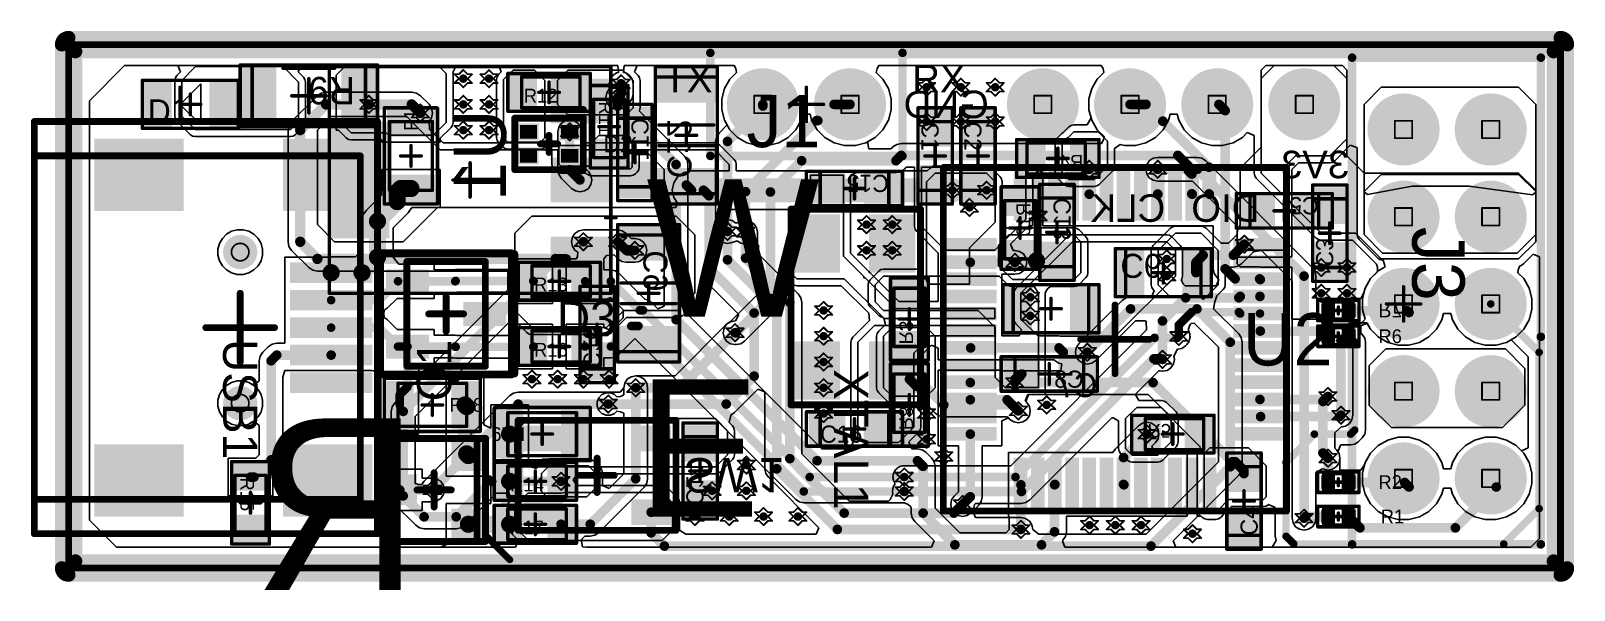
# Model space of a CAD drawing. Header units: millimetres. Extents: x -1.1 to 43.9, y -0.6 to 15.6.
import ezdxf

# ---------------------------------------------------------------- set-up
doc = ezdxf.new("R2010")
doc.units = ezdxf.units.MM
for name, color, linetype in [('BottomLayer', 5, 'Continuous'), ('BottomOverlay', 54, 'Continuous'), ('BottomPaste', 16, 'Continuous'), ('BottomSolder', 6, 'Continuous'), ('DrillDrawing', 1, 'Continuous'), ('KeepOutLayer', 6, 'Continuous'), ('Mechanical2', 216, 'Continuous'), ('Mechanical3', 76, 'Continuous'), ('Mechanical4', 56, 'Continuous'), ('Mechanical5', 56, 'Continuous'), ('Mechanical6', 56, 'Continuous'), ('Mechanical7', 56, 'Continuous'), ('MultiLayer', 9, 'Continuous'), ('PadHoleLayer', 156, 'Continuous'), ('TopLayer', 1, 'Continuous'), ('TopOverlay', 2, 'Continuous'), ('TopPaste', 8, 'Continuous'), ('TopSolder', 216, 'Continuous'), ('ViaHoleLayer', 16, 'Continuous')]:
    doc.layers.add(name, color=color, linetype=linetype)
doc.styles.add('Arial', font='', dxfattribs={"height": 0.2})
doc.styles.add('Mooretronics', font='', dxfattribs={"height": 0.2})
doc.styles.get('Arial').set_extended_font_data('Arial')
doc.styles.get('Mooretronics').set_extended_font_data('Mooretronics')

msp = doc.modelspace()

# ---------------------------------------------------------------- texts
at = {"layer": 'BottomOverlay', "text_generation_flag": 2}
for s, height, style, p in [('GND', 0.8, 'Arial', (26.816, 13.1)), ('3V3', 0.8, 'Arial', (37.316, 11.35)), ('CLK', 0.8, 'Arial', (31.956, 10.08)), ('DIO', 0.8, 'Arial', (34.7, 10.08)), ('R', 5, 'Mooretronics', (10.224, -0.642))]:
    msp.add_text(s, height=height, dxfattribs=dict(at, style=style)).set_placement(p)
at = {"layer": 'TopOverlay'}
for s, height, style, p in [('TX', 0.8, 'Arial', (17.334, 13.85)), ('RX', 0.8, 'Arial', (24.584, 13.85)), ('W', 4, 'Mooretronics', (16.835, 7.321)), ('E', 4, 'Mooretronics', (16.58, 1.496))]:
    msp.add_text(s, height=height, dxfattribs=dict(at, style=style)).set_placement(p)

# ---------------------------------------------------------------- blocks, each defined once
blk = doc.blocks.new('5X2_MALE_HEADER_2_54MM_SHROUDED___4_WALL_49')
at = {"layer": 'BottomLayer'}
h = blk.add_hatch(color=5, dxfattribs=at)
edge = h.paths.add_edge_path()
edge.add_arc((-5.08, 2.54), 1, 0, 360)
h = blk.add_hatch(color=5, dxfattribs=at)
edge = h.paths.add_edge_path()
edge.add_arc((-2.54, 2.54), 1, 0, 360)
h = blk.add_hatch(color=5, dxfattribs=at)
edge = h.paths.add_edge_path()
edge.add_arc((0, 2.54), 1, 0, 360)
h = blk.add_hatch(color=5, dxfattribs=at)
edge = h.paths.add_edge_path()
edge.add_arc((2.54, 2.54), 1, 0, 360)
h = blk.add_hatch(color=5, dxfattribs=at)
edge = h.paths.add_edge_path()
edge.add_arc((5.08, 2.54), 1, 0, 360)
h = blk.add_hatch(color=5, dxfattribs=at)
edge = h.paths.add_edge_path()
edge.add_arc((-5.08, 0), 1, 0, 360)
h = blk.add_hatch(color=5, dxfattribs=at)
edge = h.paths.add_edge_path()
edge.add_arc((-2.54, 0), 1, 0, 360)
h = blk.add_hatch(color=5, dxfattribs=at)
edge = h.paths.add_edge_path()
edge.add_arc((0, 0), 1, 0, 360)
h = blk.add_hatch(color=5, dxfattribs=at)
edge = h.paths.add_edge_path()
edge.add_arc((2.54, 0), 1, 0, 360)
h = blk.add_hatch(color=5, dxfattribs=at)
edge = h.paths.add_edge_path()
edge.add_arc((5.08, 0), 1, 0, 360)
at = {"layer": 'BottomSolder'}
h = blk.add_hatch(color=6, dxfattribs=at)
edge = h.paths.add_edge_path()
edge.add_arc((-5.08, 2.54), 1.05, 0, 360)
h = blk.add_hatch(color=6, dxfattribs=at)
edge = h.paths.add_edge_path()
edge.add_arc((-2.54, 2.54), 1.05, 0, 360)
h = blk.add_hatch(color=6, dxfattribs=at)
edge = h.paths.add_edge_path()
edge.add_arc((0, 2.54), 1.05, 0, 360)
h = blk.add_hatch(color=6, dxfattribs=at)
edge = h.paths.add_edge_path()
edge.add_arc((2.54, 2.54), 1.05, 0, 360)
h = blk.add_hatch(color=6, dxfattribs=at)
edge = h.paths.add_edge_path()
edge.add_arc((5.08, 2.54), 1.05, 0, 360)
h = blk.add_hatch(color=6, dxfattribs=at)
edge = h.paths.add_edge_path()
edge.add_arc((-5.08, 0), 1.05, 0, 360)
h = blk.add_hatch(color=6, dxfattribs=at)
edge = h.paths.add_edge_path()
edge.add_arc((-2.54, 0), 1.05, 0, 360)
h = blk.add_hatch(color=6, dxfattribs=at)
edge = h.paths.add_edge_path()
edge.add_arc((0, 0), 1.05, 0, 360)
h = blk.add_hatch(color=6, dxfattribs=at)
edge = h.paths.add_edge_path()
edge.add_arc((2.54, 0), 1.05, 0, 360)
h = blk.add_hatch(color=6, dxfattribs=at)
edge = h.paths.add_edge_path()
edge.add_arc((5.08, 0), 1.05, 0, 360)
at = {"layer": 'MultiLayer'}
h = blk.add_hatch(color=9, dxfattribs=at)
edge = h.paths.add_edge_path()
edge.add_arc((-5.08, 2.54), 1, 0, 360)
h = blk.add_hatch(color=9, dxfattribs=at)
edge = h.paths.add_edge_path()
edge.add_arc((-2.54, 2.54), 1, 0, 360)
h = blk.add_hatch(color=9, dxfattribs=at)
edge = h.paths.add_edge_path()
edge.add_arc((0, 2.54), 1, 0, 360)
h = blk.add_hatch(color=9, dxfattribs=at)
edge = h.paths.add_edge_path()
edge.add_arc((2.54, 2.54), 1, 0, 360)
h = blk.add_hatch(color=9, dxfattribs=at)
edge = h.paths.add_edge_path()
edge.add_arc((5.08, 2.54), 1, 0, 360)
h = blk.add_hatch(color=9, dxfattribs=at)
edge = h.paths.add_edge_path()
edge.add_arc((-5.08, 0), 1, 0, 360)
h = blk.add_hatch(color=9, dxfattribs=at)
edge = h.paths.add_edge_path()
edge.add_arc((-2.54, 0), 1, 0, 360)
h = blk.add_hatch(color=9, dxfattribs=at)
edge = h.paths.add_edge_path()
edge.add_arc((0, 0), 1, 0, 360)
h = blk.add_hatch(color=9, dxfattribs=at)
edge = h.paths.add_edge_path()
edge.add_arc((2.54, 0), 1, 0, 360)
h = blk.add_hatch(color=9, dxfattribs=at)
edge = h.paths.add_edge_path()
edge.add_arc((5.08, 0), 1, 0, 360)
at = {"layer": 'PadHoleLayer'}
h = blk.add_hatch(color=156, dxfattribs=at)
edge = h.paths.add_edge_path()
edge.add_arc((-5.08, 2.54), 0.525, 0, 360)
h = blk.add_hatch(color=156, dxfattribs=at)
edge = h.paths.add_edge_path()
edge.add_arc((-2.54, 2.54), 0.525, 0, 360)
h = blk.add_hatch(color=156, dxfattribs=at)
edge = h.paths.add_edge_path()
edge.add_arc((0, 2.54), 0.525, 0, 360)
h = blk.add_hatch(color=156, dxfattribs=at)
edge = h.paths.add_edge_path()
edge.add_arc((2.54, 2.54), 0.525, 0, 360)
h = blk.add_hatch(color=156, dxfattribs=at)
edge = h.paths.add_edge_path()
edge.add_arc((5.08, 2.54), 0.525, 0, 360)
h = blk.add_hatch(color=156, dxfattribs=at)
edge = h.paths.add_edge_path()
edge.add_arc((-5.08, 0), 0.525, 0, 360)
h = blk.add_hatch(color=156, dxfattribs=at)
edge = h.paths.add_edge_path()
edge.add_arc((-2.54, 0), 0.525, 0, 360)
h = blk.add_hatch(color=156, dxfattribs=at)
edge = h.paths.add_edge_path()
edge.add_arc((0, 0), 0.525, 0, 360)
h = blk.add_hatch(color=156, dxfattribs=at)
edge = h.paths.add_edge_path()
edge.add_arc((2.54, 0), 0.525, 0, 360)
h = blk.add_hatch(color=156, dxfattribs=at)
edge = h.paths.add_edge_path()
edge.add_arc((5.08, 0), 0.525, 0, 360)
at = {"layer": 'TopLayer'}
h = blk.add_hatch(color=1, dxfattribs=at)
edge = h.paths.add_edge_path()
edge.add_arc((-5.08, 2.54), 1, 0, 360)
h = blk.add_hatch(color=1, dxfattribs=at)
edge = h.paths.add_edge_path()
edge.add_arc((-2.54, 2.54), 1, 0, 360)
h = blk.add_hatch(color=1, dxfattribs=at)
edge = h.paths.add_edge_path()
edge.add_arc((0, 2.54), 1, 0, 360)
h = blk.add_hatch(color=1, dxfattribs=at)
edge = h.paths.add_edge_path()
edge.add_arc((2.54, 2.54), 1, 0, 360)
h = blk.add_hatch(color=1, dxfattribs=at)
edge = h.paths.add_edge_path()
edge.add_arc((5.08, 2.54), 1, 0, 360)
h = blk.add_hatch(color=1, dxfattribs=at)
edge = h.paths.add_edge_path()
edge.add_arc((-5.08, 0), 1, 0, 360)
h = blk.add_hatch(color=1, dxfattribs=at)
edge = h.paths.add_edge_path()
edge.add_arc((-2.54, 0), 1, 0, 360)
h = blk.add_hatch(color=1, dxfattribs=at)
edge = h.paths.add_edge_path()
edge.add_arc((0, 0), 1, 0, 360)
h = blk.add_hatch(color=1, dxfattribs=at)
edge = h.paths.add_edge_path()
edge.add_arc((2.54, 0), 1, 0, 360)
h = blk.add_hatch(color=1, dxfattribs=at)
edge = h.paths.add_edge_path()
edge.add_arc((5.08, 0), 1, 0, 360)
at = {"layer": 'TopSolder'}
h = blk.add_hatch(color=216, dxfattribs=at)
edge = h.paths.add_edge_path()
edge.add_arc((-5.08, 2.54), 1.05, 0, 360)
h = blk.add_hatch(color=216, dxfattribs=at)
edge = h.paths.add_edge_path()
edge.add_arc((-2.54, 2.54), 1.05, 0, 360)
h = blk.add_hatch(color=216, dxfattribs=at)
edge = h.paths.add_edge_path()
edge.add_arc((0, 2.54), 1.05, 0, 360)
h = blk.add_hatch(color=216, dxfattribs=at)
edge = h.paths.add_edge_path()
edge.add_arc((2.54, 2.54), 1.05, 0, 360)
h = blk.add_hatch(color=216, dxfattribs=at)
edge = h.paths.add_edge_path()
edge.add_arc((5.08, 2.54), 1.05, 0, 360)
h = blk.add_hatch(color=216, dxfattribs=at)
edge = h.paths.add_edge_path()
edge.add_arc((-5.08, 0), 1.05, 0, 360)
h = blk.add_hatch(color=216, dxfattribs=at)
edge = h.paths.add_edge_path()
edge.add_arc((-2.54, 0), 1.05, 0, 360)
h = blk.add_hatch(color=216, dxfattribs=at)
edge = h.paths.add_edge_path()
edge.add_arc((0, 0), 1.05, 0, 360)
h = blk.add_hatch(color=216, dxfattribs=at)
edge = h.paths.add_edge_path()
edge.add_arc((2.54, 0), 1.05, 0, 360)
h = blk.add_hatch(color=216, dxfattribs=at)
edge = h.paths.add_edge_path()
edge.add_arc((5.08, 0), 1.05, 0, 360)
at = {"layer": 'Mechanical4'}
for points, const_width in [([(0.958, 4), (-7.17, 4)], 0.25), ([(-7.17, -1.5), (-7.17, 4)], 0.25), ([(7, 4), (0.958, 4)], 0.25), ([(7, -1.5), (7, 4)], 0.25), ([(0, -0.5), (0, 0.5)], 0.1), ([(0.5, 0), (-0.5, 0)], 0.1), ([(7, -1.5), (-7.17, -1.5)], 0.25)]:
    blk.add_lwpolyline(points, dxfattribs=dict(at, const_width=const_width))
for points, const_width in [([(-7.233, 4, 1), (-7.108, 4, 1)], 0.125), ([(-7.233, 4, 1), (-7.108, 4, 1)], 0.125), ([(0.895, 4, 1), (1.02, 4, 1)], 0.125), ([(0.895, 4, 1), (1.02, 4, 1)], 0.125), ([(6.938, 4, 1), (7.063, 4, 1)], 0.125), ([(6.938, 4, 1), (7.063, 4, 1)], 0.125), ([(-0.025, 0.5, 1), (0.025, 0.5, 1)], 0.05), ([(-0.525, 0, 1), (-0.475, 0, 1)], 0.05), ([(0.475, 0, 1), (0.525, 0, 1)], 0.05), ([(-0.025, -0.5, 1), (0.025, -0.5, 1)], 0.05), ([(-7.233, -1.5, 1), (-7.108, -1.5, 1)], 0.125), ([(-7.233, -1.5, 1), (-7.108, -1.5, 1)], 0.125), ([(6.938, -1.5, 1), (7.063, -1.5, 1)], 0.125), ([(6.938, -1.5, 1), (7.063, -1.5, 1)], 0.125)]:
    blk.add_lwpolyline(points, format="xyb", close=True, dxfattribs=dict(at, const_width=const_width))
at = {"layer": 'Mechanical6', "const_width": 0.25}
for points in [[(7, 4), (-7.17, 4)], [(-7.17, -1.5), (-7.17, 4)], [(7, -1.5), (7, 4)], [(7, -1.5), (-7.17, -1.5)]]:
    blk.add_lwpolyline(points, dxfattribs=at)
at = {"layer": 'Mechanical6', "const_width": 0.125}
for points in [[(-7.233, 4, 1), (-7.108, 4, 1)], [(-7.233, 4, 1), (-7.108, 4, 1)], [(6.938, 4, 1), (7.063, 4, 1)], [(6.938, 4, 1), (7.063, 4, 1)], [(-7.233, -1.5, 1), (-7.108, -1.5, 1)], [(-7.233, -1.5, 1), (-7.108, -1.5, 1)], [(6.938, -1.5, 1), (7.063, -1.5, 1)], [(6.938, -1.5, 1), (7.063, -1.5, 1)]]:
    blk.add_lwpolyline(points, format="xyb", close=True, dxfattribs=at)
at = {"layer": 'Mechanical6'}
blk.add_text('J3', height=1.524, dxfattribs=at).set_placement((-2.246, 0.254))
blk = doc.blocks.new('FUSE_0805_50')
at = {"layer": 'TopLayer'}
for points in [[(-0.6, 0.65), (-0.6, -0.65), (-1.3, -0.65), (-1.3, 0.65)], [(1.3, 0.65), (1.3, -0.65), (0.6, -0.65), (0.6, 0.65)]]:
    blk.add_hatch(color=1, dxfattribs=at).paths.add_polyline_path(points)
at = {"layer": 'TopPaste'}
for points in [[(-0.6, 0.65), (-0.6, -0.65), (-1.3, -0.65), (-1.3, 0.65)], [(1.3, 0.65), (1.3, -0.65), (0.6, -0.65), (0.6, 0.65)]]:
    blk.add_hatch(color=8, dxfattribs=at).paths.add_polyline_path(points)
at = {"layer": 'TopSolder'}
for points in [[(-0.55, 0.7), (-0.55, -0.7), (-1.35, -0.7), (-1.35, 0.7)], [(1.35, 0.7), (1.35, -0.7), (0.55, -0.7), (0.55, 0.7)]]:
    blk.add_hatch(color=216, dxfattribs=at).paths.add_polyline_path(points)
at = {"layer": 'Mechanical2', "const_width": 0.1}
for points in [[(-1, 0.625), (1, 0.625)], [(-1, 0.625), (-1, -0.625)], [(1, 0.625), (1, -0.625)], [(-1, -0.625), (1, -0.625)]]:
    blk.add_lwpolyline(points, dxfattribs=at)
at = {"layer": 'Mechanical2', "const_width": 0.05}
for points in [[(-1.025, 0.625, 1), (-0.975, 0.625, 1)], [(-1.025, 0.625, 1), (-0.975, 0.625, 1)], [(0.975, 0.625, 1), (1.025, 0.625, 1)], [(0.975, 0.625, 1), (1.025, 0.625, 1)], [(-1.025, -0.625, 1), (-0.975, -0.625, 1)], [(-1.025, -0.625, 1), (-0.975, -0.625, 1)], [(0.975, -0.625, 1), (1.025, -0.625, 1)], [(0.975, -0.625, 1), (1.025, -0.625, 1)]]:
    blk.add_lwpolyline(points, format="xyb", close=True, dxfattribs=at)
at = {"layer": 'Mechanical4', "const_width": 0.1}
for points in [[(-1.4, 0.775), (-1.4, -0.775)], [(-1.4, 0.775), (1.4, 0.775)], [(1.4, 0.775), (1.4, -0.761)], [(-0.3, 0), (0.3, 0)], [(0, 0.3), (0, -0.3)], [(-1.4, -0.775), (1.386, -0.775)], [(1.4, -0.761), (1.386, -0.775)]]:
    blk.add_lwpolyline(points, dxfattribs=at)
at = {"layer": 'Mechanical4', "const_width": 0.05}
for points in [[(-1.425, 0.775, 1), (-1.375, 0.775, 1)], [(-1.425, 0.775, 1), (-1.375, 0.775, 1)], [(1.375, 0.775, 1), (1.425, 0.775, 1)], [(1.375, 0.775, 1), (1.425, 0.775, 1)], [(-0.325, 0, 1), (-0.275, 0, 1)], [(-0.025, 0.3, 1), (0.025, 0.3, 1)], [(0.275, 0, 1), (0.325, 0, 1)], [(-0.025, -0.3, 1), (0.025, -0.3, 1)], [(-1.425, -0.775, 1), (-1.375, -0.775, 1)], [(-1.425, -0.775, 1), (-1.375, -0.775, 1)], [(1.361, -0.775, 1), (1.411, -0.775, 1)], [(1.361, -0.775, 1), (1.411, -0.775, 1)], [(1.375, -0.761, 1), (1.425, -0.761, 1)], [(1.375, -0.761, 1), (1.425, -0.761, 1)]]:
    blk.add_lwpolyline(points, format="xyb", close=True, dxfattribs=at)
at = {"layer": 'Mechanical6', "const_width": 0.1}
for points in [[(-1.4, 0.775), (-1.4, -0.775)], [(-1.4, 0.775), (1.4, 0.775)], [(1.4, 0.775), (1.4, -0.761)], [(-1.4, -0.775), (1.386, -0.775)], [(1.4, -0.761), (1.386, -0.775)]]:
    blk.add_lwpolyline(points, dxfattribs=at)
at = {"layer": 'Mechanical6', "const_width": 0.05}
for points in [[(-1.425, 0.775, 1), (-1.375, 0.775, 1)], [(-1.425, 0.775, 1), (-1.375, 0.775, 1)], [(1.375, 0.775, 1), (1.425, 0.775, 1)], [(1.375, 0.775, 1), (1.425, 0.775, 1)], [(-1.425, -0.775, 1), (-1.375, -0.775, 1)], [(-1.425, -0.775, 1), (-1.375, -0.775, 1)], [(1.361, -0.775, 1), (1.411, -0.775, 1)], [(1.361, -0.775, 1), (1.411, -0.775, 1)], [(1.375, -0.761, 1), (1.425, -0.761, 1)], [(1.375, -0.761, 1), (1.425, -0.761, 1)]]:
    blk.add_lwpolyline(points, format="xyb", close=True, dxfattribs=at)
at = {"layer": 'Mechanical6'}
blk.add_text('F1', height=0.4, dxfattribs=at).set_placement((0.733, -0.2))
blk = doc.blocks.new('4_SMD__N__L____51')
at = {"layer": 'TopLayer'}
for points in [[(-2.65, 1.725), (-1.05, 1.725), (-1.05, 0.475), (-2.65, 0.475)], [(1.05, 1.725), (2.65, 1.725), (2.65, 0.475), (1.05, 0.475)], [(-2.65, -0.475), (-1.05, -0.475), (-1.05, -1.725), (-2.65, -1.725)], [(1.05, -0.475), (2.65, -0.475), (2.65, -1.725), (1.05, -1.725)]]:
    blk.add_hatch(color=1, dxfattribs=at).paths.add_polyline_path(points)
at = {"layer": 'TopPaste'}
for points in [[(-2.65, 1.725), (-1.05, 1.725), (-1.05, 0.475), (-2.65, 0.475)], [(1.05, 1.725), (2.65, 1.725), (2.65, 0.475), (1.05, 0.475)], [(-2.65, -0.475), (-1.05, -0.475), (-1.05, -1.725), (-2.65, -1.725)], [(1.05, -0.475), (2.65, -0.475), (2.65, -1.725), (1.05, -1.725)]]:
    blk.add_hatch(color=8, dxfattribs=at).paths.add_polyline_path(points)
at = {"layer": 'TopSolder'}
for points in [[(-2.7, 1.775), (-1, 1.775), (-1, 0.425), (-2.7, 0.425)], [(1, 1.775), (2.7, 1.775), (2.7, 0.425), (1, 0.425)], [(-2.7, -0.425), (-1, -0.425), (-1, -1.775), (-2.7, -1.775)], [(1, -0.425), (2.7, -0.425), (2.7, -1.775), (1, -1.775)]]:
    blk.add_hatch(color=216, dxfattribs=at).paths.add_polyline_path(points)
at = {"layer": 'Mechanical2', "const_width": 0.2}
for points in [[(-2.85, -1.85), (-2.85, 1.925)], [(2.85, 1.925), (-2.85, 1.925)], [(2.85, -1.85), (2.85, 1.925)], [(2.85, -1.85), (-2.85, -1.85)]]:
    blk.add_lwpolyline(points, dxfattribs=at)
at = {"layer": 'Mechanical2', "const_width": 0.1}
for points in [[(-2.9, 1.925, 1), (-2.8, 1.925, 1)], [(-2.9, 1.925, 1), (-2.8, 1.925, 1)], [(2.8, 1.925, 1), (2.9, 1.925, 1)], [(2.8, 1.925, 1), (2.9, 1.925, 1)], [(-2.9, -1.85, 1), (-2.8, -1.85, 1)], [(-2.9, -1.85, 1), (-2.8, -1.85, 1)], [(2.8, -1.85, 1), (2.9, -1.85, 1)], [(2.8, -1.85, 1), (2.9, -1.85, 1)]]:
    blk.add_lwpolyline(points, format="xyb", close=True, dxfattribs=at)
at = {"layer": 'Mechanical4', "const_width": 0.2}
for points in [[(2.85, 1.925), (-2.85, 1.925)], [(-2.85, -1.85), (-2.85, 1.925)], [(2.85, -1.85), (2.85, 1.925)], [(2.85, -1.85), (-2.85, -1.85)]]:
    blk.add_lwpolyline(points, dxfattribs=at)
at = {"layer": 'Mechanical4', "const_width": 0.1}
for points in [[(-2.9, 1.925, 1), (-2.8, 1.925, 1)], [(-2.9, 1.925, 1), (-2.8, 1.925, 1)], [(2.8, 1.925, 1), (2.9, 1.925, 1)], [(2.8, 1.925, 1), (2.9, 1.925, 1)], [(-2.9, -1.85, 1), (-2.8, -1.85, 1)], [(-2.9, -1.85, 1), (-2.8, -1.85, 1)], [(2.8, -1.85, 1), (2.9, -1.85, 1)], [(2.8, -1.85, 1), (2.9, -1.85, 1)]]:
    blk.add_lwpolyline(points, format="xyb", close=True, dxfattribs=at)
at = {"layer": 'Mechanical6', "const_width": 0.2}
for points in [[(-2.85, -1.85), (-2.85, 1.925)], [(2.85, 1.925), (-2.85, 1.925)], [(2.85, -1.85), (2.85, 1.925)], [(2.85, -1.85), (-2.85, -1.85)]]:
    blk.add_lwpolyline(points, dxfattribs=at)
at = {"layer": 'Mechanical6', "const_width": 0.1}
for points in [[(-2.9, 1.925, 1), (-2.8, 1.925, 1)], [(-2.9, 1.925, 1), (-2.8, 1.925, 1)], [(2.8, 1.925, 1), (2.9, 1.925, 1)], [(2.8, 1.925, 1), (2.9, 1.925, 1)], [(-2.9, -1.85, 1), (-2.8, -1.85, 1)], [(-2.9, -1.85, 1), (-2.8, -1.85, 1)], [(2.8, -1.85, 1), (2.9, -1.85, 1)], [(2.8, -1.85, 1), (2.9, -1.85, 1)]]:
    blk.add_lwpolyline(points, format="xyb", close=True, dxfattribs=at)
at = {"layer": 'Mechanical6'}
blk.add_text('XTAL1', height=1, dxfattribs=at).set_placement((1.809, -0.6))
blk = doc.blocks.new('MINI_USB_B_52')
at = {"layer": 'BottomLayer'}
h = blk.add_hatch(color=5, dxfattribs=at)
edge = h.paths.add_edge_path()
edge.add_arc((-2.2, 0), 0.45, 0, 360)
h = blk.add_hatch(color=5, dxfattribs=at)
edge = h.paths.add_edge_path()
edge.add_arc((2.2, 0), 0.45, 0, 360)
at = {"layer": 'BottomSolder'}
h = blk.add_hatch(color=6, dxfattribs=at)
edge = h.paths.add_edge_path()
edge.add_arc((-2.2, 0), 0.5, 0, 360)
h = blk.add_hatch(color=6, dxfattribs=at)
edge = h.paths.add_edge_path()
edge.add_arc((2.2, 0), 0.5, 0, 360)
at = {"layer": 'MultiLayer'}
h = blk.add_hatch(color=9, dxfattribs=at)
edge = h.paths.add_edge_path()
edge.add_arc((-2.2, 0), 0.45, 0, 360)
h = blk.add_hatch(color=9, dxfattribs=at)
edge = h.paths.add_edge_path()
edge.add_arc((2.2, 0), 0.45, 0, 360)
at = {"layer": 'PadHoleLayer'}
h = blk.add_hatch(color=156, dxfattribs=at)
edge = h.paths.add_edge_path()
edge.add_arc((-2.2, 0), 0.45, 0, 360)
h = blk.add_hatch(color=156, dxfattribs=at)
edge = h.paths.add_edge_path()
edge.add_arc((2.2, 0), 0.45, 0, 360)
at = {"layer": 'TopLayer'}
for points in [[(-5.45, 3.8), (-3.45, 3.8), (-3.45, 1.3), (-5.45, 1.3)], [(-1.85, 3.8), (-1.35, 3.8), (-1.35, 1.5), (-1.85, 1.5)], [(-1.05, 3.8), (-0.55, 3.8), (-0.55, 1.5), (-1.05, 1.5)], [(-0.25, 3.8), (0.25, 3.8), (0.25, 1.5), (-0.25, 1.5)], [(0.55, 3.8), (1.05, 3.8), (1.05, 1.5), (0.55, 1.5)], [(1.35, 3.8), (1.85, 3.8), (1.85, 1.5), (1.35, 1.5)], [(3.45, 3.8), (5.45, 3.8), (5.45, 1.3), (3.45, 1.3)], [(-5.45, -1.7), (-3.45, -1.7), (-3.45, -4.2), (-5.45, -4.2)], [(3.45, -1.7), (5.45, -1.7), (5.45, -4.2), (3.45, -4.2)]]:
    blk.add_hatch(color=1, dxfattribs=at).paths.add_polyline_path(points)
h = blk.add_hatch(color=1, dxfattribs=at)
edge = h.paths.add_edge_path()
edge.add_arc((-2.2, 0), 0.45, 0, 360)
h = blk.add_hatch(color=1, dxfattribs=at)
edge = h.paths.add_edge_path()
edge.add_arc((2.2, 0), 0.45, 0, 360)
at = {"layer": 'TopPaste'}
for points in [[(-5.45, 3.8), (-3.45, 3.8), (-3.45, 1.3), (-5.45, 1.3)], [(-1.85, 3.8), (-1.35, 3.8), (-1.35, 1.5), (-1.85, 1.5)], [(-1.05, 3.8), (-0.55, 3.8), (-0.55, 1.5), (-1.05, 1.5)], [(-0.25, 3.8), (0.25, 3.8), (0.25, 1.5), (-0.25, 1.5)], [(0.55, 3.8), (1.05, 3.8), (1.05, 1.5), (0.55, 1.5)], [(1.35, 3.8), (1.85, 3.8), (1.85, 1.5), (1.35, 1.5)], [(3.45, 3.8), (5.45, 3.8), (5.45, 1.3), (3.45, 1.3)], [(-5.45, -1.7), (-3.45, -1.7), (-3.45, -4.2), (-5.45, -4.2)], [(3.45, -1.7), (5.45, -1.7), (5.45, -4.2), (3.45, -4.2)]]:
    blk.add_hatch(color=8, dxfattribs=at).paths.add_polyline_path(points)
at = {"layer": 'TopSolder'}
for points in [[(-5.5, 3.85), (-3.4, 3.85), (-3.4, 1.25), (-5.5, 1.25)], [(-1.9, 3.85), (-1.3, 3.85), (-1.3, 1.45), (-1.9, 1.45)], [(-1.1, 3.85), (-0.5, 3.85), (-0.5, 1.45), (-1.1, 1.45)], [(-0.3, 3.85), (0.3, 3.85), (0.3, 1.45), (-0.3, 1.45)], [(0.5, 3.85), (1.1, 3.85), (1.1, 1.45), (0.5, 1.45)], [(1.3, 3.85), (1.9, 3.85), (1.9, 1.45), (1.3, 1.45)], [(3.4, 3.85), (5.5, 3.85), (5.5, 1.25), (3.4, 1.25)], [(-5.5, -1.65), (-3.4, -1.65), (-3.4, -4.25), (-5.5, -4.25)], [(3.4, -1.65), (5.5, -1.65), (5.5, -4.25), (3.4, -4.25)]]:
    blk.add_hatch(color=216, dxfattribs=at).paths.add_polyline_path(points)
h = blk.add_hatch(color=216, dxfattribs=at)
edge = h.paths.add_edge_path()
edge.add_arc((-2.2, 0), 0.5, 0, 360)
h = blk.add_hatch(color=216, dxfattribs=at)
edge = h.paths.add_edge_path()
edge.add_arc((2.2, 0), 0.5, 0, 360)
at = {"layer": 'Mechanical2', "const_width": 0.2}
for points in [[(5, 3.5), (-5, 3.5)], [(-5, -6), (-5, 3.5)], [(5, -6), (5, 3.5)], [(5, -6), (-5, -6)]]:
    blk.add_lwpolyline(points, dxfattribs=at)
at = {"layer": 'Mechanical2', "const_width": 0.1}
for points in [[(-5.05, 3.5, 1), (-4.95, 3.5, 1)], [(-5.05, 3.5, 1), (-4.95, 3.5, 1)], [(4.95, 3.5, 1), (5.05, 3.5, 1)], [(4.95, 3.5, 1), (5.05, 3.5, 1)], [(-5.05, -6, 1), (-4.95, -6, 1)], [(-5.05, -6, 1), (-4.95, -6, 1)], [(4.95, -6, 1), (5.05, -6, 1)], [(4.95, -6, 1), (5.05, -6, 1)]]:
    blk.add_lwpolyline(points, format="xyb", close=True, dxfattribs=at)
at = {"layer": 'Mechanical4', "const_width": 0.2}
for points in [[(6, 4), (-6, 4)], [(-6, -6), (-6, 4)], [(6, -6), (6, 4)], [(0, -1), (0, 1)], [(1, 0), (-1, 0)], [(6, -6), (-6, -6)]]:
    blk.add_lwpolyline(points, dxfattribs=at)
at = {"layer": 'Mechanical4', "const_width": 0.1}
for points in [[(-6.05, 4, 1), (-5.95, 4, 1)], [(-6.05, 4, 1), (-5.95, 4, 1)], [(5.95, 4, 1), (6.05, 4, 1)], [(5.95, 4, 1), (6.05, 4, 1)], [(-0.05, 1, 1), (0.05, 1, 1)], [(-1.05, 0, 1), (-0.95, 0, 1)], [(0.95, 0, 1), (1.05, 0, 1)], [(-0.05, -1, 1), (0.05, -1, 1)], [(-6.05, -6, 1), (-5.95, -6, 1)], [(-6.05, -6, 1), (-5.95, -6, 1)], [(5.95, -6, 1), (6.05, -6, 1)], [(5.95, -6, 1), (6.05, -6, 1)]]:
    blk.add_lwpolyline(points, format="xyb", close=True, dxfattribs=at)
at = {"layer": 'Mechanical6', "const_width": 0.2}
for points in [[(6, 4), (-6, 4)], [(-6, -6), (-6, 4)], [(6, -6), (6, 4)], [(6, -6), (-6, -6)]]:
    blk.add_lwpolyline(points, dxfattribs=at)
at = {"layer": 'Mechanical6', "const_width": 0.1}
for points in [[(-6.05, 4, 1), (-5.95, 4, 1)], [(-6.05, 4, 1), (-5.95, 4, 1)], [(5.95, 4, 1), (6.05, 4, 1)], [(5.95, 4, 1), (6.05, 4, 1)], [(-6.05, -6, 1), (-5.95, -6, 1)], [(-6.05, -6, 1), (-5.95, -6, 1)], [(5.95, -6, 1), (6.05, -6, 1)], [(5.95, -6, 1), (6.05, -6, 1)]]:
    blk.add_lwpolyline(points, format="xyb", close=True, dxfattribs=at)
at = {"layer": 'Mechanical6'}
blk.add_text('USB1', height=1, dxfattribs=at).set_placement((0.334, -0.5))
blk = doc.blocks.new('LQFP48_STM_53')
at = {"layer": 'TopLayer'}
for points in [[(-2.9, 4.95), (-2.6, 4.95), (-2.6, 3.5), (-2.9, 3.5)], [(-2.4, 4.95), (-2.1, 4.95), (-2.1, 3.5), (-2.4, 3.5)], [(-1.9, 4.95), (-1.6, 4.95), (-1.6, 3.5), (-1.9, 3.5)], [(-1.4, 4.95), (-1.1, 4.95), (-1.1, 3.5), (-1.4, 3.5)], [(-0.9, 4.95), (-0.6, 4.95), (-0.6, 3.5), (-0.9, 3.5)], [(-0.4, 4.95), (-0.1, 4.95), (-0.1, 3.5), (-0.4, 3.5)], [(0.1, 4.95), (0.4, 4.95), (0.4, 3.5), (0.1, 3.5)], [(0.6, 4.95), (0.9, 4.95), (0.9, 3.5), (0.6, 3.5)], [(1.1, 4.95), (1.4, 4.95), (1.4, 3.5), (1.1, 3.5)], [(1.6, 4.95), (1.9, 4.95), (1.9, 3.5), (1.6, 3.5)], [(2.1, 4.95), (2.4, 4.95), (2.4, 3.5), (2.1, 3.5)], [(2.6, 4.95), (2.9, 4.95), (2.9, 3.5), (2.6, 3.5)], [(-4.95, 2.6), (-4.95, 2.9), (-3.5, 2.9), (-3.5, 2.6)], [(3.5, 2.6), (3.5, 2.9), (4.95, 2.9), (4.95, 2.6)], [(-4.95, 2.1), (-4.95, 2.4), (-3.5, 2.4), (-3.5, 2.1)], [(3.5, 2.1), (3.5, 2.4), (4.95, 2.4), (4.95, 2.1)], [(-4.95, 1.6), (-4.95, 1.9), (-3.5, 1.9), (-3.5, 1.6)], [(3.5, 1.6), (3.5, 1.9), (4.95, 1.9), (4.95, 1.6)], [(-4.95, 1.1), (-4.95, 1.4), (-3.5, 1.4), (-3.5, 1.1)], [(3.5, 1.1), (3.5, 1.4), (4.95, 1.4), (4.95, 1.1)], [(-4.95, 0.6), (-4.95, 0.9), (-3.5, 0.9), (-3.5, 0.6)], [(3.5, 0.6), (3.5, 0.9), (4.95, 0.9), (4.95, 0.6)], [(-4.95, 0.1), (-4.95, 0.4), (-3.5, 0.4), (-3.5, 0.1)], [(3.5, 0.1), (3.5, 0.4), (4.95, 0.4), (4.95, 0.1)], [(-4.95, -0.4), (-4.95, -0.1), (-3.5, -0.1), (-3.5, -0.4)], [(3.5, -0.4), (3.5, -0.1), (4.95, -0.1), (4.95, -0.4)], [(-4.95, -0.9), (-4.95, -0.6), (-3.5, -0.6), (-3.5, -0.9)], [(3.5, -0.9), (3.5, -0.6), (4.95, -0.6), (4.95, -0.9)], [(-4.95, -1.4), (-4.95, -1.1), (-3.5, -1.1), (-3.5, -1.4)], [(3.5, -1.4), (3.5, -1.1), (4.95, -1.1), (4.95, -1.4)], [(-4.95, -1.9), (-4.95, -1.6), (-3.5, -1.6), (-3.5, -1.9)], [(3.5, -1.9), (3.5, -1.6), (4.95, -1.6), (4.95, -1.9)], [(-4.95, -2.4), (-4.95, -2.1), (-3.5, -2.1), (-3.5, -2.4)], [(3.5, -2.4), (3.5, -2.1), (4.95, -2.1), (4.95, -2.4)], [(-4.95, -2.9), (-4.95, -2.6), (-3.5, -2.6), (-3.5, -2.9)], [(3.5, -2.9), (3.5, -2.6), (4.95, -2.6), (4.95, -2.9)], [(-2.9, -3.5), (-2.6, -3.5), (-2.6, -4.95), (-2.9, -4.95)], [(-2.4, -3.5), (-2.1, -3.5), (-2.1, -4.95), (-2.4, -4.95)], [(-1.9, -3.5), (-1.6, -3.5), (-1.6, -4.95), (-1.9, -4.95)], [(-1.4, -3.5), (-1.1, -3.5), (-1.1, -4.95), (-1.4, -4.95)], [(-0.9, -3.5), (-0.6, -3.5), (-0.6, -4.95), (-0.9, -4.95)], [(-0.4, -3.5), (-0.1, -3.5), (-0.1, -4.95), (-0.4, -4.95)], [(0.1, -3.5), (0.4, -3.5), (0.4, -4.95), (0.1, -4.95)], [(0.6, -3.5), (0.9, -3.5), (0.9, -4.95), (0.6, -4.95)], [(1.1, -3.5), (1.4, -3.5), (1.4, -4.95), (1.1, -4.95)], [(1.6, -3.5), (1.9, -3.5), (1.9, -4.95), (1.6, -4.95)], [(2.1, -3.5), (2.4, -3.5), (2.4, -4.95), (2.1, -4.95)], [(2.6, -3.5), (2.9, -3.5), (2.9, -4.95), (2.6, -4.95)]]:
    blk.add_hatch(color=1, dxfattribs=at).paths.add_polyline_path(points)
at = {"layer": 'TopPaste'}
for points in [[(-2.9, 4.95), (-2.6, 4.95), (-2.6, 3.5), (-2.9, 3.5)], [(-2.4, 4.95), (-2.1, 4.95), (-2.1, 3.5), (-2.4, 3.5)], [(-1.9, 4.95), (-1.6, 4.95), (-1.6, 3.5), (-1.9, 3.5)], [(-1.4, 4.95), (-1.1, 4.95), (-1.1, 3.5), (-1.4, 3.5)], [(-0.9, 4.95), (-0.6, 4.95), (-0.6, 3.5), (-0.9, 3.5)], [(-0.4, 4.95), (-0.1, 4.95), (-0.1, 3.5), (-0.4, 3.5)], [(0.1, 4.95), (0.4, 4.95), (0.4, 3.5), (0.1, 3.5)], [(0.6, 4.95), (0.9, 4.95), (0.9, 3.5), (0.6, 3.5)], [(1.1, 4.95), (1.4, 4.95), (1.4, 3.5), (1.1, 3.5)], [(1.6, 4.95), (1.9, 4.95), (1.9, 3.5), (1.6, 3.5)], [(2.1, 4.95), (2.4, 4.95), (2.4, 3.5), (2.1, 3.5)], [(2.6, 4.95), (2.9, 4.95), (2.9, 3.5), (2.6, 3.5)], [(-4.95, 2.6), (-4.95, 2.9), (-3.5, 2.9), (-3.5, 2.6)], [(3.5, 2.6), (3.5, 2.9), (4.95, 2.9), (4.95, 2.6)], [(-4.95, 2.1), (-4.95, 2.4), (-3.5, 2.4), (-3.5, 2.1)], [(3.5, 2.1), (3.5, 2.4), (4.95, 2.4), (4.95, 2.1)], [(-4.95, 1.6), (-4.95, 1.9), (-3.5, 1.9), (-3.5, 1.6)], [(3.5, 1.6), (3.5, 1.9), (4.95, 1.9), (4.95, 1.6)], [(-4.95, 1.1), (-4.95, 1.4), (-3.5, 1.4), (-3.5, 1.1)], [(3.5, 1.1), (3.5, 1.4), (4.95, 1.4), (4.95, 1.1)], [(-4.95, 0.6), (-4.95, 0.9), (-3.5, 0.9), (-3.5, 0.6)], [(3.5, 0.6), (3.5, 0.9), (4.95, 0.9), (4.95, 0.6)], [(-4.95, 0.1), (-4.95, 0.4), (-3.5, 0.4), (-3.5, 0.1)], [(3.5, 0.1), (3.5, 0.4), (4.95, 0.4), (4.95, 0.1)], [(-4.95, -0.4), (-4.95, -0.1), (-3.5, -0.1), (-3.5, -0.4)], [(3.5, -0.4), (3.5, -0.1), (4.95, -0.1), (4.95, -0.4)], [(-4.95, -0.9), (-4.95, -0.6), (-3.5, -0.6), (-3.5, -0.9)], [(3.5, -0.9), (3.5, -0.6), (4.95, -0.6), (4.95, -0.9)], [(-4.95, -1.4), (-4.95, -1.1), (-3.5, -1.1), (-3.5, -1.4)], [(3.5, -1.4), (3.5, -1.1), (4.95, -1.1), (4.95, -1.4)], [(-4.95, -1.9), (-4.95, -1.6), (-3.5, -1.6), (-3.5, -1.9)], [(3.5, -1.9), (3.5, -1.6), (4.95, -1.6), (4.95, -1.9)], [(-4.95, -2.4), (-4.95, -2.1), (-3.5, -2.1), (-3.5, -2.4)], [(3.5, -2.4), (3.5, -2.1), (4.95, -2.1), (4.95, -2.4)], [(-4.95, -2.9), (-4.95, -2.6), (-3.5, -2.6), (-3.5, -2.9)], [(3.5, -2.9), (3.5, -2.6), (4.95, -2.6), (4.95, -2.9)], [(-2.9, -3.5), (-2.6, -3.5), (-2.6, -4.95), (-2.9, -4.95)], [(-2.4, -3.5), (-2.1, -3.5), (-2.1, -4.95), (-2.4, -4.95)], [(-1.9, -3.5), (-1.6, -3.5), (-1.6, -4.95), (-1.9, -4.95)], [(-1.4, -3.5), (-1.1, -3.5), (-1.1, -4.95), (-1.4, -4.95)], [(-0.9, -3.5), (-0.6, -3.5), (-0.6, -4.95), (-0.9, -4.95)], [(-0.4, -3.5), (-0.1, -3.5), (-0.1, -4.95), (-0.4, -4.95)], [(0.1, -3.5), (0.4, -3.5), (0.4, -4.95), (0.1, -4.95)], [(0.6, -3.5), (0.9, -3.5), (0.9, -4.95), (0.6, -4.95)], [(1.1, -3.5), (1.4, -3.5), (1.4, -4.95), (1.1, -4.95)], [(1.6, -3.5), (1.9, -3.5), (1.9, -4.95), (1.6, -4.95)], [(2.1, -3.5), (2.4, -3.5), (2.4, -4.95), (2.1, -4.95)], [(2.6, -3.5), (2.9, -3.5), (2.9, -4.95), (2.6, -4.95)]]:
    blk.add_hatch(color=8, dxfattribs=at).paths.add_polyline_path(points)
at = {"layer": 'TopSolder'}
for points in [[(-2.95, 5), (-2.55, 5), (-2.55, 3.45), (-2.95, 3.45)], [(-2.45, 5), (-2.05, 5), (-2.05, 3.45), (-2.45, 3.45)], [(-1.95, 5), (-1.55, 5), (-1.55, 3.45), (-1.95, 3.45)], [(-1.45, 5), (-1.05, 5), (-1.05, 3.45), (-1.45, 3.45)], [(-0.95, 5), (-0.55, 5), (-0.55, 3.45), (-0.95, 3.45)], [(-0.45, 5), (-0.05, 5), (-0.05, 3.45), (-0.45, 3.45)], [(0.05, 5), (0.45, 5), (0.45, 3.45), (0.05, 3.45)], [(0.55, 5), (0.95, 5), (0.95, 3.45), (0.55, 3.45)], [(1.05, 5), (1.45, 5), (1.45, 3.45), (1.05, 3.45)], [(1.55, 5), (1.95, 5), (1.95, 3.45), (1.55, 3.45)], [(2.05, 5), (2.45, 5), (2.45, 3.45), (2.05, 3.45)], [(2.55, 5), (2.95, 5), (2.95, 3.45), (2.55, 3.45)], [(-5, 2.55), (-5, 2.95), (-3.45, 2.95), (-3.45, 2.55)], [(3.45, 2.55), (3.45, 2.95), (5, 2.95), (5, 2.55)], [(-5, 2.05), (-5, 2.45), (-3.45, 2.45), (-3.45, 2.05)], [(3.45, 2.05), (3.45, 2.45), (5, 2.45), (5, 2.05)], [(-5, 1.55), (-5, 1.95), (-3.45, 1.95), (-3.45, 1.55)], [(3.45, 1.55), (3.45, 1.95), (5, 1.95), (5, 1.55)], [(-5, 1.05), (-5, 1.45), (-3.45, 1.45), (-3.45, 1.05)], [(3.45, 1.05), (3.45, 1.45), (5, 1.45), (5, 1.05)], [(-5, 0.55), (-5, 0.95), (-3.45, 0.95), (-3.45, 0.55)], [(3.45, 0.55), (3.45, 0.95), (5, 0.95), (5, 0.55)], [(-5, 0.05), (-5, 0.45), (-3.45, 0.45), (-3.45, 0.05)], [(3.45, 0.05), (3.45, 0.45), (5, 0.45), (5, 0.05)], [(-5, -0.45), (-5, -0.05), (-3.45, -0.05), (-3.45, -0.45)], [(3.45, -0.45), (3.45, -0.05), (5, -0.05), (5, -0.45)], [(-5, -0.95), (-5, -0.55), (-3.45, -0.55), (-3.45, -0.95)], [(3.45, -0.95), (3.45, -0.55), (5, -0.55), (5, -0.95)], [(-5, -1.45), (-5, -1.05), (-3.45, -1.05), (-3.45, -1.45)], [(3.45, -1.45), (3.45, -1.05), (5, -1.05), (5, -1.45)], [(-5, -1.95), (-5, -1.55), (-3.45, -1.55), (-3.45, -1.95)], [(3.45, -1.95), (3.45, -1.55), (5, -1.55), (5, -1.95)], [(-5, -2.45), (-5, -2.05), (-3.45, -2.05), (-3.45, -2.45)], [(3.45, -2.45), (3.45, -2.05), (5, -2.05), (5, -2.45)], [(-5, -2.95), (-5, -2.55), (-3.45, -2.55), (-3.45, -2.95)], [(3.45, -2.95), (3.45, -2.55), (5, -2.55), (5, -2.95)], [(-2.95, -3.45), (-2.55, -3.45), (-2.55, -5), (-2.95, -5)], [(-2.45, -3.45), (-2.05, -3.45), (-2.05, -5), (-2.45, -5)], [(-1.95, -3.45), (-1.55, -3.45), (-1.55, -5), (-1.95, -5)], [(-1.45, -3.45), (-1.05, -3.45), (-1.05, -5), (-1.45, -5)], [(-0.95, -3.45), (-0.55, -3.45), (-0.55, -5), (-0.95, -5)], [(-0.45, -3.45), (-0.05, -3.45), (-0.05, -5), (-0.45, -5)], [(0.05, -3.45), (0.45, -3.45), (0.45, -5), (0.05, -5)], [(0.55, -3.45), (0.95, -3.45), (0.95, -5), (0.55, -5)], [(1.05, -3.45), (1.45, -3.45), (1.45, -5), (1.05, -5)], [(1.55, -3.45), (1.95, -3.45), (1.95, -5), (1.55, -5)], [(2.05, -3.45), (2.45, -3.45), (2.45, -5), (2.05, -5)], [(2.55, -3.45), (2.95, -3.45), (2.95, -5), (2.55, -5)]]:
    blk.add_hatch(color=216, dxfattribs=at).paths.add_polyline_path(points)
at = {"layer": 'Mechanical4', "const_width": 0.2}
for points in [[(-5, 5), (5, 5)], [(-5, -5), (-5, 5)], [(5, -5), (5, 5)], [(0, 0), (0, 1)], [(-1, 0), (1, 0)], [(0, -1), (0, 0)], [(-5, -5), (5, -5)]]:
    blk.add_lwpolyline(points, dxfattribs=at)
at = {"layer": 'Mechanical4', "const_width": 0.1}
for points in [[(-5.05, 5, 1), (-4.95, 5, 1)], [(-5.05, 5, 1), (-4.95, 5, 1)], [(4.95, 5, 1), (5.05, 5, 1)], [(4.95, 5, 1), (5.05, 5, 1)], [(-0.05, 1, 1), (0.05, 1, 1)], [(-1.05, 0, 1), (-0.95, 0, 1)], [(-0.05, 0, 1), (0.05, 0, 1)], [(-0.05, 0, 1), (0.05, 0, 1)], [(0.95, 0, 1), (1.05, 0, 1)], [(-0.05, -1, 1), (0.05, -1, 1)], [(-5.05, -5, 1), (-4.95, -5, 1)], [(-5.05, -5, 1), (-4.95, -5, 1)], [(4.95, -5, 1), (5.05, -5, 1)], [(4.95, -5, 1), (5.05, -5, 1)]]:
    blk.add_lwpolyline(points, format="xyb", close=True, dxfattribs=at)
at = {"layer": 'Mechanical6', "const_width": 0.2}
for points in [[(-5, 5), (5, 5)], [(-5, -5), (-5, 5)], [(5, -5), (5, 5)], [(-5, -5), (5, -5)]]:
    blk.add_lwpolyline(points, dxfattribs=at)
at = {"layer": 'Mechanical6', "const_width": 0.1}
for points in [[(-5.05, 5, 1), (-4.95, 5, 1)], [(-5.05, 5, 1), (-4.95, 5, 1)], [(4.95, 5, 1), (5.05, 5, 1)], [(4.95, 5, 1), (5.05, 5, 1)], [(-5.05, -5, 1), (-4.95, -5, 1)], [(-5.05, -5, 1), (-4.95, -5, 1)], [(4.95, -5, 1), (5.05, -5, 1)], [(4.95, -5, 1), (5.05, -5, 1)]]:
    blk.add_lwpolyline(points, format="xyb", close=True, dxfattribs=at)
at = {"layer": 'TopOverlay'}
for points, const_width in [([(-2.161, 2.286, 1), (-2.411, 2.286, 1)], 0.25), ([(-2.474, 2.286, 1), (-2.349, 2.286, 1)], 0.125), ([(-2.223, 2.286, 1), (-2.098, 2.286, 1)], 0.125)]:
    blk.add_lwpolyline(points, format="xyb", close=True, dxfattribs=dict(at, const_width=const_width))
at = {"layer": 'Mechanical6'}
blk.add_text('U2', height=1.524, dxfattribs=at).set_placement((3.73, -0.762))
blk = doc.blocks.new('SOT223_B_54')
at = {"layer": 'BottomLayer'}
for points in [[(-2.9, 4), (-1.7, 4), (-1.7, 2.4), (-2.9, 2.4)], [(-0.6, 4), (0.6, 4), (0.6, 2.4), (-0.6, 2.4)], [(1.7, 4), (2.9, 4), (2.9, 2.4), (1.7, 2.4)], [(-1.65, -2.4), (1.65, -2.4), (1.65, -4), (-1.65, -4)]]:
    blk.add_hatch(color=5, dxfattribs=at).paths.add_polyline_path(points)
at = {"layer": 'BottomPaste'}
for points in [[(-2.9, 4), (-1.7, 4), (-1.7, 2.4), (-2.9, 2.4)], [(-0.6, 4), (0.6, 4), (0.6, 2.4), (-0.6, 2.4)], [(1.7, 4), (2.9, 4), (2.9, 2.4), (1.7, 2.4)], [(-1.65, -2.4), (1.65, -2.4), (1.65, -4), (-1.65, -4)]]:
    blk.add_hatch(color=16, dxfattribs=at).paths.add_polyline_path(points)
at = {"layer": 'BottomSolder'}
for points in [[(-2.95, 4.05), (-1.65, 4.05), (-1.65, 2.35), (-2.95, 2.35)], [(-0.65, 4.05), (0.65, 4.05), (0.65, 2.35), (-0.65, 2.35)], [(1.65, 4.05), (2.95, 4.05), (2.95, 2.35), (1.65, 2.35)], [(-1.7, -2.35), (1.7, -2.35), (1.7, -4.05), (-1.7, -4.05)]]:
    blk.add_hatch(color=6, dxfattribs=at).paths.add_polyline_path(points)
at = {"layer": 'Mechanical5', "const_width": 0.1}
for points in [[(-3.3, -4.1), (-3.3, 4.1)], [(3.3, 4.1), (-3.3, 4.1)], [(3.3, -4.1), (3.3, 4.1)], [(0, -0.5), (0, 0.5)], [(0.5, 0), (-0.5, 0)], [(3.3, -4.1), (-3.3, -4.1)]]:
    blk.add_lwpolyline(points, dxfattribs=at)
at = {"layer": 'Mechanical5', "const_width": 0.05}
for points in [[(-3.325, 4.1, 1), (-3.275, 4.1, 1)], [(-3.325, 4.1, 1), (-3.275, 4.1, 1)], [(3.275, 4.1, 1), (3.325, 4.1, 1)], [(3.275, 4.1, 1), (3.325, 4.1, 1)], [(-0.025, 0.5, 1), (0.025, 0.5, 1)], [(-0.525, 0, 1), (-0.475, 0, 1)], [(0.475, 0, 1), (0.525, 0, 1)], [(-0.025, -0.5, 1), (0.025, -0.5, 1)], [(-3.325, -4.1, 1), (-3.275, -4.1, 1)], [(-3.325, -4.1, 1), (-3.275, -4.1, 1)], [(3.275, -4.1, 1), (3.325, -4.1, 1)], [(3.275, -4.1, 1), (3.325, -4.1, 1)]]:
    blk.add_lwpolyline(points, format="xyb", close=True, dxfattribs=at)
at = {"layer": 'Mechanical7', "const_width": 0.1}
for points in [[(3.3, 4.1), (-3.3, 4.1)], [(-3.3, -4.1), (-3.3, 4.1)], [(3.3, -4.1), (3.3, 4.1)], [(3.3, -4.1), (-3.3, -4.1)]]:
    blk.add_lwpolyline(points, dxfattribs=at)
at = {"layer": 'Mechanical7', "const_width": 0.05}
for points in [[(-3.325, 4.1, 1), (-3.275, 4.1, 1)], [(-3.325, 4.1, 1), (-3.275, 4.1, 1)], [(3.275, 4.1, 1), (3.325, 4.1, 1)], [(3.275, 4.1, 1), (3.325, 4.1, 1)], [(-3.325, -4.1, 1), (-3.275, -4.1, 1)], [(-3.325, -4.1, 1), (-3.275, -4.1, 1)], [(3.275, -4.1, 1), (3.325, -4.1, 1)], [(3.275, -4.1, 1), (3.325, -4.1, 1)]]:
    blk.add_lwpolyline(points, format="xyb", close=True, dxfattribs=at)
at = {"layer": 'Mechanical7', "text_generation_flag": 2}
blk.add_text('U1', height=1.524, rotation=-180, dxfattribs=at).set_placement((-2.046, 1.046))
blk = doc.blocks.new('BUTTON_SMD_BLUE_B_55')
at = {"layer": 'BottomLayer'}
for points in [[(-2.1, 1.4), (-1.05, 1.4), (-1.05, 0.75), (-2.1, 0.75)], [(1.05, 1.4), (2.1, 1.4), (2.1, 0.75), (1.05, 0.75)], [(-2.1, -0.75), (-1.05, -0.75), (-1.05, -1.4), (-2.1, -1.4)], [(1.05, -0.75), (2.1, -0.75), (2.1, -1.4), (1.05, -1.4)]]:
    blk.add_hatch(color=5, dxfattribs=at).paths.add_polyline_path(points)
at = {"layer": 'BottomPaste'}
for points in [[(-2.1, 1.4), (-1.05, 1.4), (-1.05, 0.75), (-2.1, 0.75)], [(1.05, 1.4), (2.1, 1.4), (2.1, 0.75), (1.05, 0.75)], [(-2.1, -0.75), (-1.05, -0.75), (-1.05, -1.4), (-2.1, -1.4)], [(1.05, -0.75), (2.1, -0.75), (2.1, -1.4), (1.05, -1.4)]]:
    blk.add_hatch(color=16, dxfattribs=at).paths.add_polyline_path(points)
at = {"layer": 'BottomSolder'}
for points in [[(-2.15, 1.45), (-1, 1.45), (-1, 0.7), (-2.15, 0.7)], [(1, 1.45), (2.15, 1.45), (2.15, 0.7), (1, 0.7)], [(-2.15, -0.7), (-1, -0.7), (-1, -1.45), (-2.15, -1.45)], [(1, -0.7), (2.15, -0.7), (2.15, -1.45), (1, -1.45)]]:
    blk.add_hatch(color=6, dxfattribs=at).paths.add_polyline_path(points)
at = {"layer": 'BottomOverlay', "const_width": 0.2}
blk.add_lwpolyline([(-3.25, -1.75), (-2.543, -2.457)], dxfattribs=at)
at = {"layer": 'BottomOverlay', "const_width": 0.1}
for points in [[(-3.3, -1.75, 1), (-3.2, -1.75, 1)], [(-2.593, -2.457, 1), (-2.493, -2.457, 1)]]:
    blk.add_lwpolyline(points, format="xyb", close=True, dxfattribs=at)
at = {"layer": 'Mechanical3', "const_width": 0.2}
for points in [[(-2.3, 1.6), (2.3, 1.6)], [(-2.3, -1.6), (-2.3, 1.6)], [(2.3, -1.6), (2.3, 1.6)], [(-2.3, -1.6), (2.3, -1.6)]]:
    blk.add_lwpolyline(points, dxfattribs=at)
at = {"layer": 'Mechanical3', "const_width": 0.1}
for points in [[(-2.35, 1.6, 1), (-2.25, 1.6, 1)], [(-2.35, 1.6, 1), (-2.25, 1.6, 1)], [(2.25, 1.6, 1), (2.35, 1.6, 1)], [(2.25, 1.6, 1), (2.35, 1.6, 1)], [(-2.35, -1.6, 1), (-2.25, -1.6, 1)], [(-2.35, -1.6, 1), (-2.25, -1.6, 1)], [(2.25, -1.6, 1), (2.35, -1.6, 1)], [(2.25, -1.6, 1), (2.35, -1.6, 1)]]:
    blk.add_lwpolyline(points, format="xyb", close=True, dxfattribs=at)
at = {"layer": 'Mechanical5', "const_width": 0.2}
for points in [[(-2.3, 1.6), (2.3, 1.6)], [(-2.3, -1.6), (-2.3, 1.6)], [(2.3, -1.6), (2.3, 1.6)], [(0, 0), (0, 0.5)], [(-0.5, 0), (0.5, 0)], [(0, -0.5), (0, 0)], [(-2.3, -1.6), (2.3, -1.6)]]:
    blk.add_lwpolyline(points, dxfattribs=at)
at = {"layer": 'Mechanical5', "const_width": 0.1}
for points in [[(-2.35, 1.6, 1), (-2.25, 1.6, 1)], [(-2.35, 1.6, 1), (-2.25, 1.6, 1)], [(2.25, 1.6, 1), (2.35, 1.6, 1)], [(2.25, 1.6, 1), (2.35, 1.6, 1)], [(-0.05, 0.5, 1), (0.05, 0.5, 1)], [(-0.55, 0, 1), (-0.45, 0, 1)], [(-0.05, 0, 1), (0.05, 0, 1)], [(-0.05, 0, 1), (0.05, 0, 1)], [(0.45, 0, 1), (0.55, 0, 1)], [(-0.05, -0.5, 1), (0.05, -0.5, 1)], [(-2.35, -1.6, 1), (-2.25, -1.6, 1)], [(-2.35, -1.6, 1), (-2.25, -1.6, 1)], [(2.25, -1.6, 1), (2.35, -1.6, 1)], [(2.25, -1.6, 1), (2.35, -1.6, 1)]]:
    blk.add_lwpolyline(points, format="xyb", close=True, dxfattribs=at)
at = {"layer": 'Mechanical7', "const_width": 0.2}
for points in [[(-2.3, 1.6), (2.3, 1.6)], [(-2.3, -1.6), (-2.3, 1.6)], [(2.3, -1.6), (2.3, 1.6)], [(-2.3, -1.6), (2.3, -1.6)]]:
    blk.add_lwpolyline(points, dxfattribs=at)
at = {"layer": 'Mechanical7', "const_width": 0.1}
for points in [[(-2.35, 1.6, 1), (-2.25, 1.6, 1)], [(-2.35, 1.6, 1), (-2.25, 1.6, 1)], [(2.25, 1.6, 1), (2.35, 1.6, 1)], [(2.25, 1.6, 1), (2.35, 1.6, 1)], [(-2.35, -1.6, 1), (-2.25, -1.6, 1)], [(-2.35, -1.6, 1), (-2.25, -1.6, 1)], [(2.25, -1.6, 1), (2.35, -1.6, 1)], [(2.25, -1.6, 1), (2.35, -1.6, 1)]]:
    blk.add_lwpolyline(points, format="xyb", close=True, dxfattribs=at)
at = {"layer": 'Mechanical7', "text_generation_flag": 2}
blk.add_text('SW1', height=1, rotation=180, dxfattribs=at).set_placement((2.534, 0.5))
blk = doc.blocks.new('RES_0805_56')
at = {"layer": 'TopLayer'}
for points in [[(-0.6, 0.65), (-0.6, -0.65), (-1.3, -0.65), (-1.3, 0.65)], [(1.3, 0.65), (1.3, -0.65), (0.6, -0.65), (0.6, 0.65)]]:
    blk.add_hatch(color=1, dxfattribs=at).paths.add_polyline_path(points)
at = {"layer": 'TopPaste'}
for points in [[(-0.6, 0.65), (-0.6, -0.65), (-1.3, -0.65), (-1.3, 0.65)], [(1.3, 0.65), (1.3, -0.65), (0.6, -0.65), (0.6, 0.65)]]:
    blk.add_hatch(color=8, dxfattribs=at).paths.add_polyline_path(points)
at = {"layer": 'TopSolder'}
for points in [[(-0.55, 0.7), (-0.55, -0.7), (-1.35, -0.7), (-1.35, 0.7)], [(1.35, 0.7), (1.35, -0.7), (0.55, -0.7), (0.55, 0.7)]]:
    blk.add_hatch(color=216, dxfattribs=at).paths.add_polyline_path(points)
at = {"layer": 'Mechanical2', "const_width": 0.1}
for points in [[(1, 0.625), (-1, 0.625)], [(-1, 0.625), (-1, -0.625)], [(1, 0.625), (1, -0.625)], [(1, -0.625), (-1, -0.625)]]:
    blk.add_lwpolyline(points, dxfattribs=at)
at = {"layer": 'Mechanical2', "const_width": 0.05}
for points in [[(-1.025, 0.625, 1), (-0.975, 0.625, 1)], [(-1.025, 0.625, 1), (-0.975, 0.625, 1)], [(0.975, 0.625, 1), (1.025, 0.625, 1)], [(0.975, 0.625, 1), (1.025, 0.625, 1)], [(-1.025, -0.625, 1), (-0.975, -0.625, 1)], [(-1.025, -0.625, 1), (-0.975, -0.625, 1)], [(0.975, -0.625, 1), (1.025, -0.625, 1)], [(0.975, -0.625, 1), (1.025, -0.625, 1)]]:
    blk.add_lwpolyline(points, format="xyb", close=True, dxfattribs=at)
at = {"layer": 'Mechanical4', "const_width": 0.1}
for points in [[(-1.4, 0.775), (-1.4, -0.775)], [(1.4, 0.775), (-1.4, 0.775)], [(1.4, 0.775), (1.4, -0.761)], [(0.3, 0), (-0.3, 0)], [(0, 0.3), (0, -0.3)], [(1.386, -0.775), (-1.4, -0.775)], [(1.4, -0.761), (1.386, -0.775)]]:
    blk.add_lwpolyline(points, dxfattribs=at)
at = {"layer": 'Mechanical4', "const_width": 0.05}
for points in [[(-1.425, 0.775, 1), (-1.375, 0.775, 1)], [(-1.425, 0.775, 1), (-1.375, 0.775, 1)], [(1.375, 0.775, 1), (1.425, 0.775, 1)], [(1.375, 0.775, 1), (1.425, 0.775, 1)], [(-0.325, 0, 1), (-0.275, 0, 1)], [(-0.025, 0.3, 1), (0.025, 0.3, 1)], [(0.275, 0, 1), (0.325, 0, 1)], [(-0.025, -0.3, 1), (0.025, -0.3, 1)], [(-1.425, -0.775, 1), (-1.375, -0.775, 1)], [(-1.425, -0.775, 1), (-1.375, -0.775, 1)], [(1.361, -0.775, 1), (1.411, -0.775, 1)], [(1.361, -0.775, 1), (1.411, -0.775, 1)], [(1.375, -0.761, 1), (1.425, -0.761, 1)], [(1.375, -0.761, 1), (1.425, -0.761, 1)]]:
    blk.add_lwpolyline(points, format="xyb", close=True, dxfattribs=at)
at = {"layer": 'Mechanical6', "const_width": 0.1}
for points in [[(-1.4, 0.775), (-1.4, -0.775)], [(1.4, 0.775), (-1.4, 0.775)], [(1.4, 0.775), (1.4, -0.761)], [(1.386, -0.775), (-1.4, -0.775)], [(1.4, -0.761), (1.386, -0.775)]]:
    blk.add_lwpolyline(points, dxfattribs=at)
at = {"layer": 'Mechanical6', "const_width": 0.05}
for points in [[(-1.425, 0.775, 1), (-1.375, 0.775, 1)], [(-1.425, 0.775, 1), (-1.375, 0.775, 1)], [(1.375, 0.775, 1), (1.425, 0.775, 1)], [(1.375, 0.775, 1), (1.425, 0.775, 1)], [(-1.425, -0.775, 1), (-1.375, -0.775, 1)], [(-1.425, -0.775, 1), (-1.375, -0.775, 1)], [(1.361, -0.775, 1), (1.411, -0.775, 1)], [(1.361, -0.775, 1), (1.411, -0.775, 1)], [(1.375, -0.761, 1), (1.425, -0.761, 1)], [(1.375, -0.761, 1), (1.425, -0.761, 1)]]:
    blk.add_lwpolyline(points, format="xyb", close=True, dxfattribs=at)
at = {"layer": 'Mechanical6'}
blk.add_text('R19', height=0.4, dxfattribs=at).set_placement((0.5, -0.2))
blk = doc.blocks.new('RES_0805_57')
at = {"layer": 'TopLayer'}
for points in [[(-0.6, 0.65), (-0.6, -0.65), (-1.3, -0.65), (-1.3, 0.65)], [(1.3, 0.65), (1.3, -0.65), (0.6, -0.65), (0.6, 0.65)]]:
    blk.add_hatch(color=1, dxfattribs=at).paths.add_polyline_path(points)
at = {"layer": 'TopPaste'}
for points in [[(-0.6, 0.65), (-0.6, -0.65), (-1.3, -0.65), (-1.3, 0.65)], [(1.3, 0.65), (1.3, -0.65), (0.6, -0.65), (0.6, 0.65)]]:
    blk.add_hatch(color=8, dxfattribs=at).paths.add_polyline_path(points)
at = {"layer": 'TopSolder'}
for points in [[(-0.55, 0.7), (-0.55, -0.7), (-1.35, -0.7), (-1.35, 0.7)], [(1.35, 0.7), (1.35, -0.7), (0.55, -0.7), (0.55, 0.7)]]:
    blk.add_hatch(color=216, dxfattribs=at).paths.add_polyline_path(points)
at = {"layer": 'Mechanical2', "const_width": 0.1}
for points in [[(-1, 0.625), (1, 0.625)], [(-1, -0.625), (-1, 0.625)], [(1, -0.625), (1, 0.625)], [(-1, -0.625), (1, -0.625)]]:
    blk.add_lwpolyline(points, dxfattribs=at)
at = {"layer": 'Mechanical2', "const_width": 0.05}
for points in [[(-1.025, 0.625, 1), (-0.975, 0.625, 1)], [(-1.025, 0.625, 1), (-0.975, 0.625, 1)], [(0.975, 0.625, 1), (1.025, 0.625, 1)], [(0.975, 0.625, 1), (1.025, 0.625, 1)], [(-1.025, -0.625, 1), (-0.975, -0.625, 1)], [(-1.025, -0.625, 1), (-0.975, -0.625, 1)], [(0.975, -0.625, 1), (1.025, -0.625, 1)], [(0.975, -0.625, 1), (1.025, -0.625, 1)]]:
    blk.add_lwpolyline(points, format="xyb", close=True, dxfattribs=at)
at = {"layer": 'Mechanical4', "const_width": 0.1}
for points in [[(-1.4, -0.775), (-1.4, 0.775)], [(-1.4, 0.775), (1.4, 0.775)], [(1.4, -0.761), (1.4, 0.775)], [(-0.3, 0), (0.3, 0)], [(0, -0.3), (0, 0.3)], [(-1.4, -0.775), (1.386, -0.775)], [(1.386, -0.775), (1.4, -0.761)]]:
    blk.add_lwpolyline(points, dxfattribs=at)
at = {"layer": 'Mechanical4', "const_width": 0.05}
for points in [[(-1.425, 0.775, 1), (-1.375, 0.775, 1)], [(-1.425, 0.775, 1), (-1.375, 0.775, 1)], [(1.375, 0.775, 1), (1.425, 0.775, 1)], [(1.375, 0.775, 1), (1.425, 0.775, 1)], [(-0.325, 0, 1), (-0.275, 0, 1)], [(-0.025, 0.3, 1), (0.025, 0.3, 1)], [(0.275, 0, 1), (0.325, 0, 1)], [(-0.025, -0.3, 1), (0.025, -0.3, 1)], [(-1.425, -0.775, 1), (-1.375, -0.775, 1)], [(-1.425, -0.775, 1), (-1.375, -0.775, 1)], [(1.361, -0.775, 1), (1.411, -0.775, 1)], [(1.361, -0.775, 1), (1.411, -0.775, 1)], [(1.375, -0.761, 1), (1.425, -0.761, 1)], [(1.375, -0.761, 1), (1.425, -0.761, 1)]]:
    blk.add_lwpolyline(points, format="xyb", close=True, dxfattribs=at)
at = {"layer": 'Mechanical6', "const_width": 0.1}
for points in [[(-1.4, -0.775), (-1.4, 0.775)], [(-1.4, 0.775), (1.4, 0.775)], [(1.4, -0.761), (1.4, 0.775)], [(-1.4, -0.775), (1.386, -0.775)], [(1.386, -0.775), (1.4, -0.761)]]:
    blk.add_lwpolyline(points, dxfattribs=at)
at = {"layer": 'Mechanical6', "const_width": 0.05}
for points in [[(-1.425, 0.775, 1), (-1.375, 0.775, 1)], [(-1.425, 0.775, 1), (-1.375, 0.775, 1)], [(1.375, 0.775, 1), (1.425, 0.775, 1)], [(1.375, 0.775, 1), (1.425, 0.775, 1)], [(-1.425, -0.775, 1), (-1.375, -0.775, 1)], [(-1.425, -0.775, 1), (-1.375, -0.775, 1)], [(1.361, -0.775, 1), (1.411, -0.775, 1)], [(1.361, -0.775, 1), (1.411, -0.775, 1)], [(1.375, -0.761, 1), (1.425, -0.761, 1)], [(1.375, -0.761, 1), (1.425, -0.761, 1)]]:
    blk.add_lwpolyline(points, format="xyb", close=True, dxfattribs=at)
at = {"layer": 'Mechanical6'}
blk.add_text('R18', height=0.4, rotation=360, dxfattribs=at).set_placement((0.5, -0.2))
blk = doc.blocks.new('RES_0603_58')
at = {"layer": 'TopLayer'}
for points in [[(-1.1, 0.45), (-0.4, 0.45), (-0.4, -0.45), (-1.1, -0.45)], [(0.4, 0.45), (1.1, 0.45), (1.1, -0.45), (0.4, -0.45)]]:
    blk.add_hatch(color=1, dxfattribs=at).paths.add_polyline_path(points)
at = {"layer": 'TopPaste'}
for points in [[(-1.1, 0.45), (-0.4, 0.45), (-0.4, -0.45), (-1.1, -0.45)], [(0.4, 0.45), (1.1, 0.45), (1.1, -0.45), (0.4, -0.45)]]:
    blk.add_hatch(color=8, dxfattribs=at).paths.add_polyline_path(points)
at = {"layer": 'TopSolder'}
for points in [[(-1.15, 0.5), (-0.35, 0.5), (-0.35, -0.5), (-1.15, -0.5)], [(0.35, 0.5), (1.15, 0.5), (1.15, -0.5), (0.35, -0.5)]]:
    blk.add_hatch(color=216, dxfattribs=at).paths.add_polyline_path(points)
at = {"layer": 'Mechanical2', "const_width": 0.1}
for points in [[(-0.8, 0.45), (0.9, 0.45)], [(-0.8, -0.45), (-0.8, 0.45)], [(0.9, -0.45), (0.9, 0.45)], [(-0.8, -0.45), (0.9, -0.45)]]:
    blk.add_lwpolyline(points, dxfattribs=at)
at = {"layer": 'Mechanical2', "const_width": 0.05}
for points in [[(-0.825, 0.45, 1), (-0.775, 0.45, 1)], [(-0.825, 0.45, 1), (-0.775, 0.45, 1)], [(0.875, 0.45, 1), (0.925, 0.45, 1)], [(0.875, 0.45, 1), (0.925, 0.45, 1)], [(-0.825, -0.45, 1), (-0.775, -0.45, 1)], [(-0.825, -0.45, 1), (-0.775, -0.45, 1)], [(0.875, -0.45, 1), (0.925, -0.45, 1)], [(0.875, -0.45, 1), (0.925, -0.45, 1)]]:
    blk.add_lwpolyline(points, format="xyb", close=True, dxfattribs=at)
at = {"layer": 'Mechanical4', "const_width": 0.1}
for points in [[(-1.2, -0.55), (-1.2, 0.55)], [(-1.2, 0.55), (1.2, 0.55)], [(1.2, -0.55), (1.2, 0.55)], [(-0.3, 0), (0.3, 0)], [(0, -0.3), (0, 0.3)], [(-1.2, -0.55), (1.2, -0.55)]]:
    blk.add_lwpolyline(points, dxfattribs=at)
at = {"layer": 'Mechanical4', "const_width": 0.05}
for points in [[(-1.225, 0.55, 1), (-1.175, 0.55, 1)], [(-1.225, 0.55, 1), (-1.175, 0.55, 1)], [(1.175, 0.55, 1), (1.225, 0.55, 1)], [(1.175, 0.55, 1), (1.225, 0.55, 1)], [(-0.325, 0, 1), (-0.275, 0, 1)], [(-0.025, 0.3, 1), (0.025, 0.3, 1)], [(0.275, 0, 1), (0.325, 0, 1)], [(-0.025, -0.3, 1), (0.025, -0.3, 1)], [(-1.225, -0.55, 1), (-1.175, -0.55, 1)], [(-1.225, -0.55, 1), (-1.175, -0.55, 1)], [(1.175, -0.55, 1), (1.225, -0.55, 1)], [(1.175, -0.55, 1), (1.225, -0.55, 1)]]:
    blk.add_lwpolyline(points, format="xyb", close=True, dxfattribs=at)
at = {"layer": 'Mechanical6', "const_width": 0.1}
for points in [[(-1.2, -0.55), (-1.2, 0.55)], [(-1.2, 0.55), (1.2, 0.55)], [(1.2, -0.55), (1.2, 0.55)], [(-1.2, -0.55), (1.2, -0.55)]]:
    blk.add_lwpolyline(points, dxfattribs=at)
at = {"layer": 'Mechanical6', "const_width": 0.05}
for points in [[(-1.225, 0.55, 1), (-1.175, 0.55, 1)], [(-1.225, 0.55, 1), (-1.175, 0.55, 1)], [(1.175, 0.55, 1), (1.225, 0.55, 1)], [(1.175, 0.55, 1), (1.225, 0.55, 1)], [(-1.225, -0.55, 1), (-1.175, -0.55, 1)], [(-1.225, -0.55, 1), (-1.175, -0.55, 1)], [(1.175, -0.55, 1), (1.225, -0.55, 1)], [(1.175, -0.55, 1), (1.225, -0.55, 1)]]:
    blk.add_lwpolyline(points, format="xyb", close=True, dxfattribs=at)
at = {"layer": 'Mechanical6'}
blk.add_text('R17', height=0.4, rotation=360, dxfattribs=at).set_placement((-0.737, -0.295))
blk = doc.blocks.new('RES_0603_59')
at = {"layer": 'TopLayer'}
for points in [[(-1.1, 0.45), (-0.4, 0.45), (-0.4, -0.45), (-1.1, -0.45)], [(0.4, 0.45), (1.1, 0.45), (1.1, -0.45), (0.4, -0.45)]]:
    blk.add_hatch(color=1, dxfattribs=at).paths.add_polyline_path(points)
at = {"layer": 'TopPaste'}
for points in [[(-1.1, 0.45), (-0.4, 0.45), (-0.4, -0.45), (-1.1, -0.45)], [(0.4, 0.45), (1.1, 0.45), (1.1, -0.45), (0.4, -0.45)]]:
    blk.add_hatch(color=8, dxfattribs=at).paths.add_polyline_path(points)
at = {"layer": 'TopSolder'}
for points in [[(-1.15, 0.5), (-0.35, 0.5), (-0.35, -0.5), (-1.15, -0.5)], [(0.35, 0.5), (1.15, 0.5), (1.15, -0.5), (0.35, -0.5)]]:
    blk.add_hatch(color=216, dxfattribs=at).paths.add_polyline_path(points)
at = {"layer": 'Mechanical2', "const_width": 0.1}
for points in [[(-0.8, 0.45), (0.9, 0.45)], [(-0.8, -0.45), (-0.8, 0.45)], [(0.9, -0.45), (0.9, 0.45)], [(-0.8, -0.45), (0.9, -0.45)]]:
    blk.add_lwpolyline(points, dxfattribs=at)
at = {"layer": 'Mechanical2', "const_width": 0.05}
for points in [[(-0.825, 0.45, 1), (-0.775, 0.45, 1)], [(-0.825, 0.45, 1), (-0.775, 0.45, 1)], [(0.875, 0.45, 1), (0.925, 0.45, 1)], [(0.875, 0.45, 1), (0.925, 0.45, 1)], [(-0.825, -0.45, 1), (-0.775, -0.45, 1)], [(-0.825, -0.45, 1), (-0.775, -0.45, 1)], [(0.875, -0.45, 1), (0.925, -0.45, 1)], [(0.875, -0.45, 1), (0.925, -0.45, 1)]]:
    blk.add_lwpolyline(points, format="xyb", close=True, dxfattribs=at)
at = {"layer": 'Mechanical4', "const_width": 0.1}
for points in [[(-1.2, -0.55), (-1.2, 0.55)], [(-1.2, 0.55), (1.2, 0.55)], [(1.2, -0.55), (1.2, 0.55)], [(-0.3, 0), (0.3, 0)], [(0, -0.3), (0, 0.3)], [(-1.2, -0.55), (1.2, -0.55)]]:
    blk.add_lwpolyline(points, dxfattribs=at)
at = {"layer": 'Mechanical4', "const_width": 0.05}
for points in [[(-1.225, 0.55, 1), (-1.175, 0.55, 1)], [(-1.225, 0.55, 1), (-1.175, 0.55, 1)], [(1.175, 0.55, 1), (1.225, 0.55, 1)], [(1.175, 0.55, 1), (1.225, 0.55, 1)], [(-0.325, 0, 1), (-0.275, 0, 1)], [(-0.025, 0.3, 1), (0.025, 0.3, 1)], [(0.275, 0, 1), (0.325, 0, 1)], [(-0.025, -0.3, 1), (0.025, -0.3, 1)], [(-1.225, -0.55, 1), (-1.175, -0.55, 1)], [(-1.225, -0.55, 1), (-1.175, -0.55, 1)], [(1.175, -0.55, 1), (1.225, -0.55, 1)], [(1.175, -0.55, 1), (1.225, -0.55, 1)]]:
    blk.add_lwpolyline(points, format="xyb", close=True, dxfattribs=at)
at = {"layer": 'Mechanical6', "const_width": 0.1}
for points in [[(-1.2, -0.55), (-1.2, 0.55)], [(-1.2, 0.55), (1.2, 0.55)], [(1.2, -0.55), (1.2, 0.55)], [(-1.2, -0.55), (1.2, -0.55)]]:
    blk.add_lwpolyline(points, dxfattribs=at)
at = {"layer": 'Mechanical6', "const_width": 0.05}
for points in [[(-1.225, 0.55, 1), (-1.175, 0.55, 1)], [(-1.225, 0.55, 1), (-1.175, 0.55, 1)], [(1.175, 0.55, 1), (1.225, 0.55, 1)], [(1.175, 0.55, 1), (1.225, 0.55, 1)], [(-1.225, -0.55, 1), (-1.175, -0.55, 1)], [(-1.225, -0.55, 1), (-1.175, -0.55, 1)], [(1.175, -0.55, 1), (1.225, -0.55, 1)], [(1.175, -0.55, 1), (1.225, -0.55, 1)]]:
    blk.add_lwpolyline(points, format="xyb", close=True, dxfattribs=at)
at = {"layer": 'Mechanical6'}
blk.add_text('R16', height=0.4, rotation=360, dxfattribs=at).set_placement((-0.737, -0.295))
blk = doc.blocks.new('RES_0603_60')
at = {"layer": 'TopLayer'}
for points in [[(-1.1, 0.45), (-0.4, 0.45), (-0.4, -0.45), (-1.1, -0.45)], [(0.4, 0.45), (1.1, 0.45), (1.1, -0.45), (0.4, -0.45)]]:
    blk.add_hatch(color=1, dxfattribs=at).paths.add_polyline_path(points)
at = {"layer": 'TopPaste'}
for points in [[(-1.1, 0.45), (-0.4, 0.45), (-0.4, -0.45), (-1.1, -0.45)], [(0.4, 0.45), (1.1, 0.45), (1.1, -0.45), (0.4, -0.45)]]:
    blk.add_hatch(color=8, dxfattribs=at).paths.add_polyline_path(points)
at = {"layer": 'TopSolder'}
for points in [[(-1.15, 0.5), (-0.35, 0.5), (-0.35, -0.5), (-1.15, -0.5)], [(0.35, 0.5), (1.15, 0.5), (1.15, -0.5), (0.35, -0.5)]]:
    blk.add_hatch(color=216, dxfattribs=at).paths.add_polyline_path(points)
at = {"layer": 'Mechanical2', "const_width": 0.1}
for points in [[(0.9, 0.45), (-0.8, 0.45)], [(-0.8, -0.45), (-0.8, 0.45)], [(0.9, -0.45), (0.9, 0.45)], [(0.9, -0.45), (-0.8, -0.45)]]:
    blk.add_lwpolyline(points, dxfattribs=at)
at = {"layer": 'Mechanical2', "const_width": 0.05}
for points in [[(-0.825, 0.45, 1), (-0.775, 0.45, 1)], [(-0.825, 0.45, 1), (-0.775, 0.45, 1)], [(0.875, 0.45, 1), (0.925, 0.45, 1)], [(0.875, 0.45, 1), (0.925, 0.45, 1)], [(-0.825, -0.45, 1), (-0.775, -0.45, 1)], [(-0.825, -0.45, 1), (-0.775, -0.45, 1)], [(0.875, -0.45, 1), (0.925, -0.45, 1)], [(0.875, -0.45, 1), (0.925, -0.45, 1)]]:
    blk.add_lwpolyline(points, format="xyb", close=True, dxfattribs=at)
at = {"layer": 'Mechanical4', "const_width": 0.1}
for points in [[(-1.2, -0.55), (-1.2, 0.55)], [(1.2, 0.55), (-1.2, 0.55)], [(1.2, -0.55), (1.2, 0.55)], [(0.3, 0), (-0.3, 0)], [(0, -0.3), (0, 0.3)], [(1.2, -0.55), (-1.2, -0.55)]]:
    blk.add_lwpolyline(points, dxfattribs=at)
at = {"layer": 'Mechanical4', "const_width": 0.05}
for points in [[(-1.225, 0.55, 1), (-1.175, 0.55, 1)], [(-1.225, 0.55, 1), (-1.175, 0.55, 1)], [(1.175, 0.55, 1), (1.225, 0.55, 1)], [(1.175, 0.55, 1), (1.225, 0.55, 1)], [(-0.325, 0, 1), (-0.275, 0, 1)], [(-0.025, 0.3, 1), (0.025, 0.3, 1)], [(0.275, 0, 1), (0.325, 0, 1)], [(-0.025, -0.3, 1), (0.025, -0.3, 1)], [(-1.225, -0.55, 1), (-1.175, -0.55, 1)], [(-1.225, -0.55, 1), (-1.175, -0.55, 1)], [(1.175, -0.55, 1), (1.225, -0.55, 1)], [(1.175, -0.55, 1), (1.225, -0.55, 1)]]:
    blk.add_lwpolyline(points, format="xyb", close=True, dxfattribs=at)
at = {"layer": 'Mechanical6', "const_width": 0.1}
for points in [[(-1.2, -0.55), (-1.2, 0.55)], [(1.2, 0.55), (-1.2, 0.55)], [(1.2, -0.55), (1.2, 0.55)], [(1.2, -0.55), (-1.2, -0.55)]]:
    blk.add_lwpolyline(points, dxfattribs=at)
at = {"layer": 'Mechanical6', "const_width": 0.05}
for points in [[(-1.225, 0.55, 1), (-1.175, 0.55, 1)], [(-1.225, 0.55, 1), (-1.175, 0.55, 1)], [(1.175, 0.55, 1), (1.225, 0.55, 1)], [(1.175, 0.55, 1), (1.225, 0.55, 1)], [(-1.225, -0.55, 1), (-1.175, -0.55, 1)], [(-1.225, -0.55, 1), (-1.175, -0.55, 1)], [(1.175, -0.55, 1), (1.225, -0.55, 1)], [(1.175, -0.55, 1), (1.225, -0.55, 1)]]:
    blk.add_lwpolyline(points, format="xyb", close=True, dxfattribs=at)
at = {"layer": 'Mechanical6'}
blk.add_text('R15', height=0.4, dxfattribs=at).set_placement((-0.737, -0.295))
blk = doc.blocks.new('RES_0603_61')
at = {"layer": 'TopLayer'}
for points in [[(-1.1, 0.45), (-0.4, 0.45), (-0.4, -0.45), (-1.1, -0.45)], [(0.4, 0.45), (1.1, 0.45), (1.1, -0.45), (0.4, -0.45)]]:
    blk.add_hatch(color=1, dxfattribs=at).paths.add_polyline_path(points)
at = {"layer": 'TopPaste'}
for points in [[(-1.1, 0.45), (-0.4, 0.45), (-0.4, -0.45), (-1.1, -0.45)], [(0.4, 0.45), (1.1, 0.45), (1.1, -0.45), (0.4, -0.45)]]:
    blk.add_hatch(color=8, dxfattribs=at).paths.add_polyline_path(points)
at = {"layer": 'TopSolder'}
for points in [[(-1.15, 0.5), (-0.35, 0.5), (-0.35, -0.5), (-1.15, -0.5)], [(0.35, 0.5), (1.15, 0.5), (1.15, -0.5), (0.35, -0.5)]]:
    blk.add_hatch(color=216, dxfattribs=at).paths.add_polyline_path(points)
at = {"layer": 'Mechanical2', "const_width": 0.1}
for points in [[(-0.8, 0.45), (0.9, 0.45)], [(-0.8, -0.45), (-0.8, 0.45)], [(0.9, -0.45), (0.9, 0.45)], [(-0.8, -0.45), (0.9, -0.45)]]:
    blk.add_lwpolyline(points, dxfattribs=at)
at = {"layer": 'Mechanical2', "const_width": 0.05}
for points in [[(-0.825, 0.45, 1), (-0.775, 0.45, 1)], [(-0.825, 0.45, 1), (-0.775, 0.45, 1)], [(0.875, 0.45, 1), (0.925, 0.45, 1)], [(0.875, 0.45, 1), (0.925, 0.45, 1)], [(-0.825, -0.45, 1), (-0.775, -0.45, 1)], [(-0.825, -0.45, 1), (-0.775, -0.45, 1)], [(0.875, -0.45, 1), (0.925, -0.45, 1)], [(0.875, -0.45, 1), (0.925, -0.45, 1)]]:
    blk.add_lwpolyline(points, format="xyb", close=True, dxfattribs=at)
at = {"layer": 'Mechanical4', "const_width": 0.1}
for points in [[(-1.2, -0.55), (-1.2, 0.55)], [(-1.2, 0.55), (1.2, 0.55)], [(1.2, -0.55), (1.2, 0.55)], [(-0.3, 0), (0.3, 0)], [(0, -0.3), (0, 0.3)], [(-1.2, -0.55), (1.2, -0.55)]]:
    blk.add_lwpolyline(points, dxfattribs=at)
at = {"layer": 'Mechanical4', "const_width": 0.05}
for points in [[(-1.225, 0.55, 1), (-1.175, 0.55, 1)], [(-1.225, 0.55, 1), (-1.175, 0.55, 1)], [(1.175, 0.55, 1), (1.225, 0.55, 1)], [(1.175, 0.55, 1), (1.225, 0.55, 1)], [(-0.325, 0, 1), (-0.275, 0, 1)], [(-0.025, 0.3, 1), (0.025, 0.3, 1)], [(0.275, 0, 1), (0.325, 0, 1)], [(-0.025, -0.3, 1), (0.025, -0.3, 1)], [(-1.225, -0.55, 1), (-1.175, -0.55, 1)], [(-1.225, -0.55, 1), (-1.175, -0.55, 1)], [(1.175, -0.55, 1), (1.225, -0.55, 1)], [(1.175, -0.55, 1), (1.225, -0.55, 1)]]:
    blk.add_lwpolyline(points, format="xyb", close=True, dxfattribs=at)
at = {"layer": 'Mechanical6', "const_width": 0.1}
for points in [[(-1.2, -0.55), (-1.2, 0.55)], [(-1.2, 0.55), (1.2, 0.55)], [(1.2, -0.55), (1.2, 0.55)], [(-1.2, -0.55), (1.2, -0.55)]]:
    blk.add_lwpolyline(points, dxfattribs=at)
at = {"layer": 'Mechanical6', "const_width": 0.05}
for points in [[(-1.225, 0.55, 1), (-1.175, 0.55, 1)], [(-1.225, 0.55, 1), (-1.175, 0.55, 1)], [(1.175, 0.55, 1), (1.225, 0.55, 1)], [(1.175, 0.55, 1), (1.225, 0.55, 1)], [(-1.225, -0.55, 1), (-1.175, -0.55, 1)], [(-1.225, -0.55, 1), (-1.175, -0.55, 1)], [(1.175, -0.55, 1), (1.225, -0.55, 1)], [(1.175, -0.55, 1), (1.225, -0.55, 1)]]:
    blk.add_lwpolyline(points, format="xyb", close=True, dxfattribs=at)
at = {"layer": 'Mechanical6'}
blk.add_text('R14', height=0.4, rotation=360, dxfattribs=at).set_placement((-0.737, -0.295))
blk = doc.blocks.new('RES_0603_62')
at = {"layer": 'TopLayer'}
for points in [[(-1.1, 0.45), (-0.4, 0.45), (-0.4, -0.45), (-1.1, -0.45)], [(0.4, 0.45), (1.1, 0.45), (1.1, -0.45), (0.4, -0.45)]]:
    blk.add_hatch(color=1, dxfattribs=at).paths.add_polyline_path(points)
at = {"layer": 'TopPaste'}
for points in [[(-1.1, 0.45), (-0.4, 0.45), (-0.4, -0.45), (-1.1, -0.45)], [(0.4, 0.45), (1.1, 0.45), (1.1, -0.45), (0.4, -0.45)]]:
    blk.add_hatch(color=8, dxfattribs=at).paths.add_polyline_path(points)
at = {"layer": 'TopSolder'}
for points in [[(-1.15, 0.5), (-0.35, 0.5), (-0.35, -0.5), (-1.15, -0.5)], [(0.35, 0.5), (1.15, 0.5), (1.15, -0.5), (0.35, -0.5)]]:
    blk.add_hatch(color=216, dxfattribs=at).paths.add_polyline_path(points)
at = {"layer": 'Mechanical2', "const_width": 0.1}
for points in [[(-0.8, 0.45), (0.9, 0.45)], [(-0.8, -0.45), (-0.8, 0.45)], [(0.9, -0.45), (0.9, 0.45)], [(-0.8, -0.45), (0.9, -0.45)]]:
    blk.add_lwpolyline(points, dxfattribs=at)
at = {"layer": 'Mechanical2', "const_width": 0.05}
for points in [[(-0.825, 0.45, 1), (-0.775, 0.45, 1)], [(-0.825, 0.45, 1), (-0.775, 0.45, 1)], [(0.875, 0.45, 1), (0.925, 0.45, 1)], [(0.875, 0.45, 1), (0.925, 0.45, 1)], [(-0.825, -0.45, 1), (-0.775, -0.45, 1)], [(-0.825, -0.45, 1), (-0.775, -0.45, 1)], [(0.875, -0.45, 1), (0.925, -0.45, 1)], [(0.875, -0.45, 1), (0.925, -0.45, 1)]]:
    blk.add_lwpolyline(points, format="xyb", close=True, dxfattribs=at)
at = {"layer": 'Mechanical4', "const_width": 0.1}
for points in [[(-1.2, -0.55), (-1.2, 0.55)], [(-1.2, 0.55), (1.2, 0.55)], [(1.2, -0.55), (1.2, 0.55)], [(-0.3, 0), (0.3, 0)], [(0, -0.3), (0, 0.3)], [(-1.2, -0.55), (1.2, -0.55)]]:
    blk.add_lwpolyline(points, dxfattribs=at)
at = {"layer": 'Mechanical4', "const_width": 0.05}
for points in [[(-1.225, 0.55, 1), (-1.175, 0.55, 1)], [(-1.225, 0.55, 1), (-1.175, 0.55, 1)], [(1.175, 0.55, 1), (1.225, 0.55, 1)], [(1.175, 0.55, 1), (1.225, 0.55, 1)], [(-0.325, 0, 1), (-0.275, 0, 1)], [(-0.025, 0.3, 1), (0.025, 0.3, 1)], [(0.275, 0, 1), (0.325, 0, 1)], [(-0.025, -0.3, 1), (0.025, -0.3, 1)], [(-1.225, -0.55, 1), (-1.175, -0.55, 1)], [(-1.225, -0.55, 1), (-1.175, -0.55, 1)], [(1.175, -0.55, 1), (1.225, -0.55, 1)], [(1.175, -0.55, 1), (1.225, -0.55, 1)]]:
    blk.add_lwpolyline(points, format="xyb", close=True, dxfattribs=at)
at = {"layer": 'Mechanical6', "const_width": 0.1}
for points in [[(-1.2, -0.55), (-1.2, 0.55)], [(-1.2, 0.55), (1.2, 0.55)], [(1.2, -0.55), (1.2, 0.55)], [(-1.2, -0.55), (1.2, -0.55)]]:
    blk.add_lwpolyline(points, dxfattribs=at)
at = {"layer": 'Mechanical6', "const_width": 0.05}
for points in [[(-1.225, 0.55, 1), (-1.175, 0.55, 1)], [(-1.225, 0.55, 1), (-1.175, 0.55, 1)], [(1.175, 0.55, 1), (1.225, 0.55, 1)], [(1.175, 0.55, 1), (1.225, 0.55, 1)], [(-1.225, -0.55, 1), (-1.175, -0.55, 1)], [(-1.225, -0.55, 1), (-1.175, -0.55, 1)], [(1.175, -0.55, 1), (1.225, -0.55, 1)], [(1.175, -0.55, 1), (1.225, -0.55, 1)]]:
    blk.add_lwpolyline(points, format="xyb", close=True, dxfattribs=at)
at = {"layer": 'Mechanical6'}
blk.add_text('R13', height=0.4, rotation=360, dxfattribs=at).set_placement((-0.737, -0.295))
blk = doc.blocks.new('RES_0603_63')
at = {"layer": 'TopLayer'}
for points in [[(-1.1, 0.45), (-0.4, 0.45), (-0.4, -0.45), (-1.1, -0.45)], [(0.4, 0.45), (1.1, 0.45), (1.1, -0.45), (0.4, -0.45)]]:
    blk.add_hatch(color=1, dxfattribs=at).paths.add_polyline_path(points)
at = {"layer": 'TopPaste'}
for points in [[(-1.1, 0.45), (-0.4, 0.45), (-0.4, -0.45), (-1.1, -0.45)], [(0.4, 0.45), (1.1, 0.45), (1.1, -0.45), (0.4, -0.45)]]:
    blk.add_hatch(color=8, dxfattribs=at).paths.add_polyline_path(points)
at = {"layer": 'TopSolder'}
for points in [[(-1.15, 0.5), (-0.35, 0.5), (-0.35, -0.5), (-1.15, -0.5)], [(0.35, 0.5), (1.15, 0.5), (1.15, -0.5), (0.35, -0.5)]]:
    blk.add_hatch(color=216, dxfattribs=at).paths.add_polyline_path(points)
at = {"layer": 'Mechanical2', "const_width": 0.1}
for points in [[(-0.8, 0.45), (0.9, 0.45)], [(-0.8, -0.45), (-0.8, 0.45)], [(0.9, -0.45), (0.9, 0.45)], [(-0.8, -0.45), (0.9, -0.45)]]:
    blk.add_lwpolyline(points, dxfattribs=at)
at = {"layer": 'Mechanical2', "const_width": 0.05}
for points in [[(-0.825, 0.45, 1), (-0.775, 0.45, 1)], [(-0.825, 0.45, 1), (-0.775, 0.45, 1)], [(0.875, 0.45, 1), (0.925, 0.45, 1)], [(0.875, 0.45, 1), (0.925, 0.45, 1)], [(-0.825, -0.45, 1), (-0.775, -0.45, 1)], [(-0.825, -0.45, 1), (-0.775, -0.45, 1)], [(0.875, -0.45, 1), (0.925, -0.45, 1)], [(0.875, -0.45, 1), (0.925, -0.45, 1)]]:
    blk.add_lwpolyline(points, format="xyb", close=True, dxfattribs=at)
at = {"layer": 'Mechanical4', "const_width": 0.1}
for points in [[(-1.2, -0.55), (-1.2, 0.55)], [(-1.2, 0.55), (1.2, 0.55)], [(1.2, -0.55), (1.2, 0.55)], [(-0.3, 0), (0.3, 0)], [(0, -0.3), (0, 0.3)], [(-1.2, -0.55), (1.2, -0.55)]]:
    blk.add_lwpolyline(points, dxfattribs=at)
at = {"layer": 'Mechanical4', "const_width": 0.05}
for points in [[(-1.225, 0.55, 1), (-1.175, 0.55, 1)], [(-1.225, 0.55, 1), (-1.175, 0.55, 1)], [(1.175, 0.55, 1), (1.225, 0.55, 1)], [(1.175, 0.55, 1), (1.225, 0.55, 1)], [(-0.325, 0, 1), (-0.275, 0, 1)], [(-0.025, 0.3, 1), (0.025, 0.3, 1)], [(0.275, 0, 1), (0.325, 0, 1)], [(-0.025, -0.3, 1), (0.025, -0.3, 1)], [(-1.225, -0.55, 1), (-1.175, -0.55, 1)], [(-1.225, -0.55, 1), (-1.175, -0.55, 1)], [(1.175, -0.55, 1), (1.225, -0.55, 1)], [(1.175, -0.55, 1), (1.225, -0.55, 1)]]:
    blk.add_lwpolyline(points, format="xyb", close=True, dxfattribs=at)
at = {"layer": 'Mechanical6', "const_width": 0.1}
for points in [[(-1.2, -0.55), (-1.2, 0.55)], [(-1.2, 0.55), (1.2, 0.55)], [(1.2, -0.55), (1.2, 0.55)], [(-1.2, -0.55), (1.2, -0.55)]]:
    blk.add_lwpolyline(points, dxfattribs=at)
at = {"layer": 'Mechanical6', "const_width": 0.05}
for points in [[(-1.225, 0.55, 1), (-1.175, 0.55, 1)], [(-1.225, 0.55, 1), (-1.175, 0.55, 1)], [(1.175, 0.55, 1), (1.225, 0.55, 1)], [(1.175, 0.55, 1), (1.225, 0.55, 1)], [(-1.225, -0.55, 1), (-1.175, -0.55, 1)], [(-1.225, -0.55, 1), (-1.175, -0.55, 1)], [(1.175, -0.55, 1), (1.225, -0.55, 1)], [(1.175, -0.55, 1), (1.225, -0.55, 1)]]:
    blk.add_lwpolyline(points, format="xyb", close=True, dxfattribs=at)
at = {"layer": 'Mechanical6'}
blk.add_text('R12', height=0.4, rotation=360, dxfattribs=at).set_placement((-0.737, -0.295))
blk = doc.blocks.new('RES_0603_64')
at = {"layer": 'TopLayer'}
for points in [[(-1.1, 0.45), (-0.4, 0.45), (-0.4, -0.45), (-1.1, -0.45)], [(0.4, 0.45), (1.1, 0.45), (1.1, -0.45), (0.4, -0.45)]]:
    blk.add_hatch(color=1, dxfattribs=at).paths.add_polyline_path(points)
at = {"layer": 'TopPaste'}
for points in [[(-1.1, 0.45), (-0.4, 0.45), (-0.4, -0.45), (-1.1, -0.45)], [(0.4, 0.45), (1.1, 0.45), (1.1, -0.45), (0.4, -0.45)]]:
    blk.add_hatch(color=8, dxfattribs=at).paths.add_polyline_path(points)
at = {"layer": 'TopSolder'}
for points in [[(-1.15, 0.5), (-0.35, 0.5), (-0.35, -0.5), (-1.15, -0.5)], [(0.35, 0.5), (1.15, 0.5), (1.15, -0.5), (0.35, -0.5)]]:
    blk.add_hatch(color=216, dxfattribs=at).paths.add_polyline_path(points)
at = {"layer": 'Mechanical2', "const_width": 0.1}
for points in [[(0.9, 0.45), (-0.8, 0.45)], [(-0.8, -0.45), (-0.8, 0.45)], [(0.9, -0.45), (0.9, 0.45)], [(0.9, -0.45), (-0.8, -0.45)]]:
    blk.add_lwpolyline(points, dxfattribs=at)
at = {"layer": 'Mechanical2', "const_width": 0.05}
for points in [[(-0.825, 0.45, 1), (-0.775, 0.45, 1)], [(-0.825, 0.45, 1), (-0.775, 0.45, 1)], [(0.875, 0.45, 1), (0.925, 0.45, 1)], [(0.875, 0.45, 1), (0.925, 0.45, 1)], [(-0.825, -0.45, 1), (-0.775, -0.45, 1)], [(-0.825, -0.45, 1), (-0.775, -0.45, 1)], [(0.875, -0.45, 1), (0.925, -0.45, 1)], [(0.875, -0.45, 1), (0.925, -0.45, 1)]]:
    blk.add_lwpolyline(points, format="xyb", close=True, dxfattribs=at)
at = {"layer": 'Mechanical4', "const_width": 0.1}
for points in [[(-1.2, -0.55), (-1.2, 0.55)], [(1.2, 0.55), (-1.2, 0.55)], [(1.2, -0.55), (1.2, 0.55)], [(0.3, 0), (-0.3, 0)], [(0, -0.3), (0, 0.3)], [(1.2, -0.55), (-1.2, -0.55)]]:
    blk.add_lwpolyline(points, dxfattribs=at)
at = {"layer": 'Mechanical4', "const_width": 0.05}
for points in [[(-1.225, 0.55, 1), (-1.175, 0.55, 1)], [(-1.225, 0.55, 1), (-1.175, 0.55, 1)], [(1.175, 0.55, 1), (1.225, 0.55, 1)], [(1.175, 0.55, 1), (1.225, 0.55, 1)], [(-0.325, 0, 1), (-0.275, 0, 1)], [(-0.025, 0.3, 1), (0.025, 0.3, 1)], [(0.275, 0, 1), (0.325, 0, 1)], [(-0.025, -0.3, 1), (0.025, -0.3, 1)], [(-1.225, -0.55, 1), (-1.175, -0.55, 1)], [(-1.225, -0.55, 1), (-1.175, -0.55, 1)], [(1.175, -0.55, 1), (1.225, -0.55, 1)], [(1.175, -0.55, 1), (1.225, -0.55, 1)]]:
    blk.add_lwpolyline(points, format="xyb", close=True, dxfattribs=at)
at = {"layer": 'Mechanical6', "const_width": 0.1}
for points in [[(-1.2, -0.55), (-1.2, 0.55)], [(1.2, 0.55), (-1.2, 0.55)], [(1.2, -0.55), (1.2, 0.55)], [(1.2, -0.55), (-1.2, -0.55)]]:
    blk.add_lwpolyline(points, dxfattribs=at)
at = {"layer": 'Mechanical6', "const_width": 0.05}
for points in [[(-1.225, 0.55, 1), (-1.175, 0.55, 1)], [(-1.225, 0.55, 1), (-1.175, 0.55, 1)], [(1.175, 0.55, 1), (1.225, 0.55, 1)], [(1.175, 0.55, 1), (1.225, 0.55, 1)], [(-1.225, -0.55, 1), (-1.175, -0.55, 1)], [(-1.225, -0.55, 1), (-1.175, -0.55, 1)], [(1.175, -0.55, 1), (1.225, -0.55, 1)], [(1.175, -0.55, 1), (1.225, -0.55, 1)]]:
    blk.add_lwpolyline(points, format="xyb", close=True, dxfattribs=at)
at = {"layer": 'Mechanical6'}
blk.add_text('R11', height=0.4, dxfattribs=at).set_placement((-0.737, -0.295))
blk = doc.blocks.new('RES_0603_B_65')
at = {"layer": 'BottomLayer'}
for points in [[(-1.1, 0.45), (-0.4, 0.45), (-0.4, -0.45), (-1.1, -0.45)], [(0.4, 0.45), (1.1, 0.45), (1.1, -0.45), (0.4, -0.45)]]:
    blk.add_hatch(color=5, dxfattribs=at).paths.add_polyline_path(points)
at = {"layer": 'BottomPaste'}
for points in [[(-1.1, 0.45), (-0.4, 0.45), (-0.4, -0.45), (-1.1, -0.45)], [(0.4, 0.45), (1.1, 0.45), (1.1, -0.45), (0.4, -0.45)]]:
    blk.add_hatch(color=16, dxfattribs=at).paths.add_polyline_path(points)
at = {"layer": 'BottomSolder'}
for points in [[(-1.15, 0.5), (-0.35, 0.5), (-0.35, -0.5), (-1.15, -0.5)], [(0.35, 0.5), (1.15, 0.5), (1.15, -0.5), (0.35, -0.5)]]:
    blk.add_hatch(color=6, dxfattribs=at).paths.add_polyline_path(points)
at = {"layer": 'Mechanical3', "const_width": 0.1}
for points in [[(0.9, 0.45), (-0.8, 0.45)], [(-0.8, -0.45), (-0.8, 0.45)], [(0.9, -0.45), (0.9, 0.45)], [(0.9, -0.45), (-0.8, -0.45)]]:
    blk.add_lwpolyline(points, dxfattribs=at)
at = {"layer": 'Mechanical3', "const_width": 0.05}
for points in [[(-0.825, 0.45, 1), (-0.775, 0.45, 1)], [(-0.825, 0.45, 1), (-0.775, 0.45, 1)], [(0.875, 0.45, 1), (0.925, 0.45, 1)], [(0.875, 0.45, 1), (0.925, 0.45, 1)], [(-0.825, -0.45, 1), (-0.775, -0.45, 1)], [(-0.825, -0.45, 1), (-0.775, -0.45, 1)], [(0.875, -0.45, 1), (0.925, -0.45, 1)], [(0.875, -0.45, 1), (0.925, -0.45, 1)]]:
    blk.add_lwpolyline(points, format="xyb", close=True, dxfattribs=at)
at = {"layer": 'Mechanical5', "const_width": 0.1}
for points in [[(-1.2, -0.55), (-1.2, 0.55)], [(1.2, 0.55), (-1.2, 0.55)], [(1.2, -0.55), (1.2, 0.55)], [(0.3, 0), (-0.3, 0)], [(0, -0.3), (0, 0.3)], [(1.2, -0.55), (-1.2, -0.55)]]:
    blk.add_lwpolyline(points, dxfattribs=at)
at = {"layer": 'Mechanical5', "const_width": 0.05}
for points in [[(-1.225, 0.55, 1), (-1.175, 0.55, 1)], [(-1.225, 0.55, 1), (-1.175, 0.55, 1)], [(1.175, 0.55, 1), (1.225, 0.55, 1)], [(1.175, 0.55, 1), (1.225, 0.55, 1)], [(-0.325, 0, 1), (-0.275, 0, 1)], [(-0.025, 0.3, 1), (0.025, 0.3, 1)], [(0.275, 0, 1), (0.325, 0, 1)], [(-0.025, -0.3, 1), (0.025, -0.3, 1)], [(-1.225, -0.55, 1), (-1.175, -0.55, 1)], [(-1.225, -0.55, 1), (-1.175, -0.55, 1)], [(1.175, -0.55, 1), (1.225, -0.55, 1)], [(1.175, -0.55, 1), (1.225, -0.55, 1)]]:
    blk.add_lwpolyline(points, format="xyb", close=True, dxfattribs=at)
at = {"layer": 'Mechanical7', "const_width": 0.1}
for points in [[(-1.2, -0.55), (-1.2, 0.55)], [(1.2, 0.55), (-1.2, 0.55)], [(1.2, -0.55), (1.2, 0.55)], [(1.2, -0.55), (-1.2, -0.55)]]:
    blk.add_lwpolyline(points, dxfattribs=at)
at = {"layer": 'Mechanical7', "const_width": 0.05}
for points in [[(-1.225, 0.55, 1), (-1.175, 0.55, 1)], [(-1.225, 0.55, 1), (-1.175, 0.55, 1)], [(1.175, 0.55, 1), (1.225, 0.55, 1)], [(1.175, 0.55, 1), (1.225, 0.55, 1)], [(-1.225, -0.55, 1), (-1.175, -0.55, 1)], [(-1.225, -0.55, 1), (-1.175, -0.55, 1)], [(1.175, -0.55, 1), (1.225, -0.55, 1)], [(1.175, -0.55, 1), (1.225, -0.55, 1)]]:
    blk.add_lwpolyline(points, format="xyb", close=True, dxfattribs=at)
at = {"layer": 'Mechanical7', "text_generation_flag": 2}
blk.add_text('R10', height=0.4, rotation=-180, dxfattribs=at).set_placement((-0.737, 0.295))
blk = doc.blocks.new('RES_1206_66')
at = {"layer": 'TopLayer'}
for points in [[(-1.9, -0.8), (-1.9, 0.8), (-1, 0.8), (-1, -0.8)], [(1, -0.8), (1, 0.8), (1.9, 0.8), (1.9, -0.8)]]:
    blk.add_hatch(color=1, dxfattribs=at).paths.add_polyline_path(points)
at = {"layer": 'TopPaste'}
for points in [[(-1.9, -0.8), (-1.9, 0.8), (-1, 0.8), (-1, -0.8)], [(1, -0.8), (1, 0.8), (1.9, 0.8), (1.9, -0.8)]]:
    blk.add_hatch(color=8, dxfattribs=at).paths.add_polyline_path(points)
at = {"layer": 'TopSolder'}
for points in [[(-1.95, -0.85), (-1.95, 0.85), (-0.95, 0.85), (-0.95, -0.85)], [(0.95, -0.85), (0.95, 0.85), (1.95, 0.85), (1.95, -0.85)]]:
    blk.add_hatch(color=216, dxfattribs=at).paths.add_polyline_path(points)
at = {"layer": 'Mechanical2', "const_width": 0.1}
for points in [[(1.65, 0.9), (-1.65, 0.9)], [(-1.65, 0.9), (-1.65, -0.9)], [(1.65, 0.9), (1.65, -0.9)], [(1.65, -0.9), (-1.65, -0.9)]]:
    blk.add_lwpolyline(points, dxfattribs=at)
at = {"layer": 'Mechanical2', "const_width": 0.05}
for points in [[(-1.675, 0.9, 1), (-1.625, 0.9, 1)], [(-1.675, 0.9, 1), (-1.625, 0.9, 1)], [(1.625, 0.9, 1), (1.675, 0.9, 1)], [(1.625, 0.9, 1), (1.675, 0.9, 1)], [(-1.675, -0.9, 1), (-1.625, -0.9, 1)], [(-1.675, -0.9, 1), (-1.625, -0.9, 1)], [(1.625, -0.9, 1), (1.675, -0.9, 1)], [(1.625, -0.9, 1), (1.675, -0.9, 1)]]:
    blk.add_lwpolyline(points, format="xyb", close=True, dxfattribs=at)
at = {"layer": 'Mechanical4', "const_width": 0.1}
for points in [[(-2, 0.9), (-2, -0.9)], [(2, 0.9), (-2, 0.9)], [(2, 0.9), (2, -0.9)], [(0, 0.5), (0, -0.5)], [(0.5, 0), (-0.5, 0)], [(2, -0.9), (-2, -0.9)]]:
    blk.add_lwpolyline(points, dxfattribs=at)
at = {"layer": 'Mechanical4', "const_width": 0.05}
for points in [[(-2.025, 0.9, 1), (-1.975, 0.9, 1)], [(-2.025, 0.9, 1), (-1.975, 0.9, 1)], [(1.975, 0.9, 1), (2.025, 0.9, 1)], [(1.975, 0.9, 1), (2.025, 0.9, 1)], [(-0.025, 0.5, 1), (0.025, 0.5, 1)], [(-0.525, 0, 1), (-0.475, 0, 1)], [(0.475, 0, 1), (0.525, 0, 1)], [(-2.025, -0.9, 1), (-1.975, -0.9, 1)], [(-2.025, -0.9, 1), (-1.975, -0.9, 1)], [(-0.025, -0.5, 1), (0.025, -0.5, 1)], [(1.975, -0.9, 1), (2.025, -0.9, 1)], [(1.975, -0.9, 1), (2.025, -0.9, 1)]]:
    blk.add_lwpolyline(points, format="xyb", close=True, dxfattribs=at)
at = {"layer": 'Mechanical6', "const_width": 0.1}
for points in [[(-2, 0.9), (-2, -0.9)], [(2, 0.9), (-2, 0.9)], [(2, 0.9), (-2, 0.9)], [(-2, 0.9), (-2, -0.9)], [(2, 0.9), (2, -0.9)], [(2, 0.9), (2, -0.9)], [(2, -0.9), (-2, -0.9)], [(2, -0.9), (-2, -0.9)]]:
    blk.add_lwpolyline(points, dxfattribs=at)
at = {"layer": 'Mechanical6', "const_width": 0.05}
for points in [[(-2.025, 0.9, 1), (-1.975, 0.9, 1)], [(-2.025, 0.9, 1), (-1.975, 0.9, 1)], [(-2.025, 0.9, 1), (-1.975, 0.9, 1)], [(-2.025, 0.9, 1), (-1.975, 0.9, 1)], [(1.975, 0.9, 1), (2.025, 0.9, 1)], [(1.975, 0.9, 1), (2.025, 0.9, 1)], [(1.975, 0.9, 1), (2.025, 0.9, 1)], [(1.975, 0.9, 1), (2.025, 0.9, 1)], [(-2.025, -0.9, 1), (-1.975, -0.9, 1)], [(-2.025, -0.9, 1), (-1.975, -0.9, 1)], [(-2.025, -0.9, 1), (-1.975, -0.9, 1)], [(-2.025, -0.9, 1), (-1.975, -0.9, 1)], [(1.975, -0.9, 1), (2.025, -0.9, 1)], [(1.975, -0.9, 1), (2.025, -0.9, 1)], [(1.975, -0.9, 1), (2.025, -0.9, 1)], [(1.975, -0.9, 1), (2.025, -0.9, 1)]]:
    blk.add_lwpolyline(points, format="xyb", close=True, dxfattribs=at)
at = {"layer": 'TopOverlay', "const_width": 0.1}
for points in [[(0.75, 0.8), (-0.75, 0.8)], [(0.75, -0.8), (-0.75, -0.8)]]:
    blk.add_lwpolyline(points, dxfattribs=at)
at = {"layer": 'TopOverlay', "const_width": 0.05}
for points in [[(-0.775, 0.8, 1), (-0.725, 0.8, 1)], [(0.725, 0.8, 1), (0.775, 0.8, 1)], [(-0.775, -0.8, 1), (-0.725, -0.8, 1)], [(0.725, -0.8, 1), (0.775, -0.8, 1)]]:
    blk.add_lwpolyline(points, format="xyb", close=True, dxfattribs=at)
at = {"layer": 'Mechanical6'}
blk.add_text('R9', height=0.8, dxfattribs=at).set_placement((-1.35, -0.55))
blk = doc.blocks.new('RES_0603_B_67')
at = {"layer": 'BottomLayer'}
for points in [[(-1.1, 0.45), (-0.4, 0.45), (-0.4, -0.45), (-1.1, -0.45)], [(0.4, 0.45), (1.1, 0.45), (1.1, -0.45), (0.4, -0.45)]]:
    blk.add_hatch(color=5, dxfattribs=at).paths.add_polyline_path(points)
at = {"layer": 'BottomPaste'}
for points in [[(-1.1, 0.45), (-0.4, 0.45), (-0.4, -0.45), (-1.1, -0.45)], [(0.4, 0.45), (1.1, 0.45), (1.1, -0.45), (0.4, -0.45)]]:
    blk.add_hatch(color=16, dxfattribs=at).paths.add_polyline_path(points)
at = {"layer": 'BottomSolder'}
for points in [[(-1.15, 0.5), (-0.35, 0.5), (-0.35, -0.5), (-1.15, -0.5)], [(0.35, 0.5), (1.15, 0.5), (1.15, -0.5), (0.35, -0.5)]]:
    blk.add_hatch(color=6, dxfattribs=at).paths.add_polyline_path(points)
at = {"layer": 'Mechanical3', "const_width": 0.1}
for points in [[(-0.8, 0.45), (0.9, 0.45)], [(-0.8, 0.45), (-0.8, -0.45)], [(0.9, 0.45), (0.9, -0.45)], [(-0.8, -0.45), (0.9, -0.45)]]:
    blk.add_lwpolyline(points, dxfattribs=at)
at = {"layer": 'Mechanical3', "const_width": 0.05}
for points in [[(-0.825, 0.45, 1), (-0.775, 0.45, 1)], [(-0.825, 0.45, 1), (-0.775, 0.45, 1)], [(0.875, 0.45, 1), (0.925, 0.45, 1)], [(0.875, 0.45, 1), (0.925, 0.45, 1)], [(-0.825, -0.45, 1), (-0.775, -0.45, 1)], [(-0.825, -0.45, 1), (-0.775, -0.45, 1)], [(0.875, -0.45, 1), (0.925, -0.45, 1)], [(0.875, -0.45, 1), (0.925, -0.45, 1)]]:
    blk.add_lwpolyline(points, format="xyb", close=True, dxfattribs=at)
at = {"layer": 'Mechanical5', "const_width": 0.1}
for points in [[(-1.2, 0.55), (-1.2, -0.55)], [(-1.2, 0.55), (1.2, 0.55)], [(1.2, 0.55), (1.2, -0.55)], [(-0.3, 0), (0.3, 0)], [(0, 0.3), (0, -0.3)], [(-1.2, -0.55), (1.2, -0.55)]]:
    blk.add_lwpolyline(points, dxfattribs=at)
at = {"layer": 'Mechanical5', "const_width": 0.05}
for points in [[(-1.225, 0.55, 1), (-1.175, 0.55, 1)], [(-1.225, 0.55, 1), (-1.175, 0.55, 1)], [(1.175, 0.55, 1), (1.225, 0.55, 1)], [(1.175, 0.55, 1), (1.225, 0.55, 1)], [(-0.325, 0, 1), (-0.275, 0, 1)], [(-0.025, 0.3, 1), (0.025, 0.3, 1)], [(0.275, 0, 1), (0.325, 0, 1)], [(-0.025, -0.3, 1), (0.025, -0.3, 1)], [(-1.225, -0.55, 1), (-1.175, -0.55, 1)], [(-1.225, -0.55, 1), (-1.175, -0.55, 1)], [(1.175, -0.55, 1), (1.225, -0.55, 1)], [(1.175, -0.55, 1), (1.225, -0.55, 1)]]:
    blk.add_lwpolyline(points, format="xyb", close=True, dxfattribs=at)
at = {"layer": 'Mechanical7', "const_width": 0.1}
for points in [[(-1.2, 0.55), (-1.2, -0.55)], [(-1.2, 0.55), (1.2, 0.55)], [(1.2, 0.55), (1.2, -0.55)], [(-1.2, -0.55), (1.2, -0.55)]]:
    blk.add_lwpolyline(points, dxfattribs=at)
at = {"layer": 'Mechanical7', "const_width": 0.05}
for points in [[(-1.225, 0.55, 1), (-1.175, 0.55, 1)], [(-1.225, 0.55, 1), (-1.175, 0.55, 1)], [(1.175, 0.55, 1), (1.225, 0.55, 1)], [(1.175, 0.55, 1), (1.225, 0.55, 1)], [(-1.225, -0.55, 1), (-1.175, -0.55, 1)], [(-1.225, -0.55, 1), (-1.175, -0.55, 1)], [(1.175, -0.55, 1), (1.225, -0.55, 1)], [(1.175, -0.55, 1), (1.225, -0.55, 1)]]:
    blk.add_lwpolyline(points, format="xyb", close=True, dxfattribs=at)
at = {"layer": 'Mechanical7', "text_generation_flag": 2}
blk.add_text('R8', height=0.4, rotation=180, dxfattribs=at).set_placement((-0.737, 0.295))
blk = doc.blocks.new('RES_0201_B_68')
at = {"layer": 'BottomLayer'}
for points in [[(-0.45, 0.15), (-0.15, 0.15), (-0.15, -0.15), (-0.45, -0.15)], [(0.15, 0.15), (0.45, 0.15), (0.45, -0.15), (0.15, -0.15)]]:
    blk.add_hatch(color=5, dxfattribs=at).paths.add_polyline_path(points)
at = {"layer": 'BottomPaste'}
for points in [[(-0.45, 0.15), (-0.15, 0.15), (-0.15, -0.15), (-0.45, -0.15)], [(0.15, 0.15), (0.45, 0.15), (0.45, -0.15), (0.15, -0.15)]]:
    blk.add_hatch(color=16, dxfattribs=at).paths.add_polyline_path(points)
at = {"layer": 'BottomSolder'}
for points in [[(-0.5, 0.2), (-0.1, 0.2), (-0.1, -0.2), (-0.5, -0.2)], [(0.1, 0.2), (0.5, 0.2), (0.5, -0.2), (0.1, -0.2)]]:
    blk.add_hatch(color=6, dxfattribs=at).paths.add_polyline_path(points)
at = {"layer": 'Mechanical3', "const_width": 0.1}
for points in [[(-0.425, -0.25), (-0.425, 0.25)], [(-0.425, 0.25), (0.425, 0.25)], [(0.425, -0.25), (0.425, 0.25)], [(-0.425, -0.25), (0.425, -0.25)]]:
    blk.add_lwpolyline(points, dxfattribs=at)
at = {"layer": 'Mechanical3', "const_width": 0.05}
for points in [[(-0.45, 0.25, 1), (-0.4, 0.25, 1)], [(-0.45, 0.25, 1), (-0.4, 0.25, 1)], [(0.4, 0.25, 1), (0.45, 0.25, 1)], [(0.4, 0.25, 1), (0.45, 0.25, 1)], [(-0.45, -0.25, 1), (-0.4, -0.25, 1)], [(-0.45, -0.25, 1), (-0.4, -0.25, 1)], [(0.4, -0.25, 1), (0.45, -0.25, 1)], [(0.4, -0.25, 1), (0.45, -0.25, 1)]]:
    blk.add_lwpolyline(points, format="xyb", close=True, dxfattribs=at)
at = {"layer": 'Mechanical5', "const_width": 0.1}
for points in [[(-0.6, 0.3), (0.6, 0.3)], [(-0.6, -0.3), (-0.6, 0.3)], [(-0.1, 0), (0.1, 0)], [(0, -0.1), (0, 0.1)], [(0.6, -0.3), (0.6, 0.3)], [(-0.6, -0.3), (0.6, -0.3)]]:
    blk.add_lwpolyline(points, dxfattribs=at)
at = {"layer": 'Mechanical5', "const_width": 0.05}
for points in [[(-0.625, 0.3, 1), (-0.575, 0.3, 1)], [(-0.625, 0.3, 1), (-0.575, 0.3, 1)], [(-0.125, 0, 1), (-0.075, 0, 1)], [(-0.025, 0.1, 1), (0.025, 0.1, 1)], [(0.075, 0, 1), (0.125, 0, 1)], [(0.575, 0.3, 1), (0.625, 0.3, 1)], [(0.575, 0.3, 1), (0.625, 0.3, 1)], [(-0.625, -0.3, 1), (-0.575, -0.3, 1)], [(-0.625, -0.3, 1), (-0.575, -0.3, 1)], [(-0.025, -0.1, 1), (0.025, -0.1, 1)], [(0.575, -0.3, 1), (0.625, -0.3, 1)], [(0.575, -0.3, 1), (0.625, -0.3, 1)]]:
    blk.add_lwpolyline(points, format="xyb", close=True, dxfattribs=at)
at = {"layer": 'Mechanical7', "const_width": 0.1}
for points in [[(-0.6, -0.3), (-0.6, 0.3)], [(-0.6, 0.3), (0.6, 0.3)], [(0.6, -0.3), (0.6, 0.3)], [(-0.6, -0.3), (0.6, -0.3)]]:
    blk.add_lwpolyline(points, dxfattribs=at)
at = {"layer": 'Mechanical7', "const_width": 0.05}
for points in [[(-0.625, 0.3, 1), (-0.575, 0.3, 1)], [(-0.625, 0.3, 1), (-0.575, 0.3, 1)], [(0.575, 0.3, 1), (0.625, 0.3, 1)], [(0.575, 0.3, 1), (0.625, 0.3, 1)], [(-0.625, -0.3, 1), (-0.575, -0.3, 1)], [(-0.625, -0.3, 1), (-0.575, -0.3, 1)], [(0.575, -0.3, 1), (0.625, -0.3, 1)], [(0.575, -0.3, 1), (0.625, -0.3, 1)]]:
    blk.add_lwpolyline(points, format="xyb", close=True, dxfattribs=at)
at = {"layer": 'Mechanical7', "text_generation_flag": 2}
blk.add_text('R7', height=0.4, rotation=180, dxfattribs=at).set_placement((1.167, 0.2))
blk = doc.blocks.new('RES_0201_69')
at = {"layer": 'TopLayer'}
for points in [[(-0.45, 0.15), (-0.15, 0.15), (-0.15, -0.15), (-0.45, -0.15)], [(0.15, 0.15), (0.45, 0.15), (0.45, -0.15), (0.15, -0.15)]]:
    blk.add_hatch(color=1, dxfattribs=at).paths.add_polyline_path(points)
at = {"layer": 'TopPaste'}
for points in [[(-0.45, 0.15), (-0.15, 0.15), (-0.15, -0.15), (-0.45, -0.15)], [(0.15, 0.15), (0.45, 0.15), (0.45, -0.15), (0.15, -0.15)]]:
    blk.add_hatch(color=8, dxfattribs=at).paths.add_polyline_path(points)
at = {"layer": 'TopSolder'}
for points in [[(-0.5, 0.2), (-0.1, 0.2), (-0.1, -0.2), (-0.5, -0.2)], [(0.1, 0.2), (0.5, 0.2), (0.5, -0.2), (0.1, -0.2)]]:
    blk.add_hatch(color=216, dxfattribs=at).paths.add_polyline_path(points)
at = {"layer": 'Mechanical2', "const_width": 0.1}
for points in [[(-0.425, 0.25), (0.425, 0.25)], [(-0.425, -0.25), (-0.425, 0.25)], [(0.425, -0.25), (0.425, 0.25)], [(-0.425, -0.25), (0.425, -0.25)]]:
    blk.add_lwpolyline(points, dxfattribs=at)
at = {"layer": 'Mechanical2', "const_width": 0.05}
for points in [[(-0.45, 0.25, 1), (-0.4, 0.25, 1)], [(-0.45, 0.25, 1), (-0.4, 0.25, 1)], [(0.4, 0.25, 1), (0.45, 0.25, 1)], [(0.4, 0.25, 1), (0.45, 0.25, 1)], [(-0.45, -0.25, 1), (-0.4, -0.25, 1)], [(-0.45, -0.25, 1), (-0.4, -0.25, 1)], [(0.4, -0.25, 1), (0.45, -0.25, 1)], [(0.4, -0.25, 1), (0.45, -0.25, 1)]]:
    blk.add_lwpolyline(points, format="xyb", close=True, dxfattribs=at)
at = {"layer": 'Mechanical4', "const_width": 0.1}
for points in [[(-0.6, -0.3), (-0.6, 0.3)], [(-0.6, 0.3), (0.6, 0.3)], [(-0.1, 0), (0.1, 0)], [(0, -0.1), (0, 0.1)], [(0.6, -0.3), (0.6, 0.3)], [(-0.6, -0.3), (0.6, -0.3)]]:
    blk.add_lwpolyline(points, dxfattribs=at)
at = {"layer": 'Mechanical4', "const_width": 0.05}
for points in [[(-0.625, 0.3, 1), (-0.575, 0.3, 1)], [(-0.625, 0.3, 1), (-0.575, 0.3, 1)], [(-0.125, 0, 1), (-0.075, 0, 1)], [(-0.025, 0.1, 1), (0.025, 0.1, 1)], [(0.075, 0, 1), (0.125, 0, 1)], [(0.575, 0.3, 1), (0.625, 0.3, 1)], [(0.575, 0.3, 1), (0.625, 0.3, 1)], [(-0.625, -0.3, 1), (-0.575, -0.3, 1)], [(-0.625, -0.3, 1), (-0.575, -0.3, 1)], [(-0.025, -0.1, 1), (0.025, -0.1, 1)], [(0.575, -0.3, 1), (0.625, -0.3, 1)], [(0.575, -0.3, 1), (0.625, -0.3, 1)]]:
    blk.add_lwpolyline(points, format="xyb", close=True, dxfattribs=at)
at = {"layer": 'Mechanical6', "const_width": 0.1}
for points in [[(-0.6, -0.3), (-0.6, 0.3)], [(-0.6, 0.3), (0.6, 0.3)], [(0.6, -0.3), (0.6, 0.3)], [(-0.6, -0.3), (0.6, -0.3)]]:
    blk.add_lwpolyline(points, dxfattribs=at)
at = {"layer": 'Mechanical6', "const_width": 0.05}
for points in [[(-0.625, 0.3, 1), (-0.575, 0.3, 1)], [(-0.625, 0.3, 1), (-0.575, 0.3, 1)], [(0.575, 0.3, 1), (0.625, 0.3, 1)], [(0.575, 0.3, 1), (0.625, 0.3, 1)], [(-0.625, -0.3, 1), (-0.575, -0.3, 1)], [(-0.625, -0.3, 1), (-0.575, -0.3, 1)], [(0.575, -0.3, 1), (0.625, -0.3, 1)], [(0.575, -0.3, 1), (0.625, -0.3, 1)]]:
    blk.add_lwpolyline(points, format="xyb", close=True, dxfattribs=at)
at = {"layer": 'Mechanical6'}
blk.add_text('R6', height=0.4, dxfattribs=at).set_placement((1.167, -0.2))
blk = doc.blocks.new('RES_0603_B_70')
at = {"layer": 'BottomLayer'}
for points in [[(-1.1, 0.45), (-0.4, 0.45), (-0.4, -0.45), (-1.1, -0.45)], [(0.4, 0.45), (1.1, 0.45), (1.1, -0.45), (0.4, -0.45)]]:
    blk.add_hatch(color=5, dxfattribs=at).paths.add_polyline_path(points)
at = {"layer": 'BottomPaste'}
for points in [[(-1.1, 0.45), (-0.4, 0.45), (-0.4, -0.45), (-1.1, -0.45)], [(0.4, 0.45), (1.1, 0.45), (1.1, -0.45), (0.4, -0.45)]]:
    blk.add_hatch(color=16, dxfattribs=at).paths.add_polyline_path(points)
at = {"layer": 'BottomSolder'}
for points in [[(-1.15, 0.5), (-0.35, 0.5), (-0.35, -0.5), (-1.15, -0.5)], [(0.35, 0.5), (1.15, 0.5), (1.15, -0.5), (0.35, -0.5)]]:
    blk.add_hatch(color=6, dxfattribs=at).paths.add_polyline_path(points)
at = {"layer": 'Mechanical3', "const_width": 0.1}
for points in [[(-0.8, 0.45), (0.9, 0.45)], [(-0.8, -0.45), (-0.8, 0.45)], [(0.9, -0.45), (0.9, 0.45)], [(-0.8, -0.45), (0.9, -0.45)]]:
    blk.add_lwpolyline(points, dxfattribs=at)
at = {"layer": 'Mechanical3', "const_width": 0.05}
for points in [[(-0.825, 0.45, 1), (-0.775, 0.45, 1)], [(-0.825, 0.45, 1), (-0.775, 0.45, 1)], [(0.875, 0.45, 1), (0.925, 0.45, 1)], [(0.875, 0.45, 1), (0.925, 0.45, 1)], [(-0.825, -0.45, 1), (-0.775, -0.45, 1)], [(-0.825, -0.45, 1), (-0.775, -0.45, 1)], [(0.875, -0.45, 1), (0.925, -0.45, 1)], [(0.875, -0.45, 1), (0.925, -0.45, 1)]]:
    blk.add_lwpolyline(points, format="xyb", close=True, dxfattribs=at)
at = {"layer": 'Mechanical5', "const_width": 0.1}
for points in [[(-1.2, -0.55), (-1.2, 0.55)], [(-1.2, 0.55), (1.2, 0.55)], [(1.2, -0.55), (1.2, 0.55)], [(-0.3, 0), (0.3, 0)], [(0, -0.3), (0, 0.3)], [(-1.2, -0.55), (1.2, -0.55)]]:
    blk.add_lwpolyline(points, dxfattribs=at)
at = {"layer": 'Mechanical5', "const_width": 0.05}
for points in [[(-1.225, 0.55, 1), (-1.175, 0.55, 1)], [(-1.225, 0.55, 1), (-1.175, 0.55, 1)], [(1.175, 0.55, 1), (1.225, 0.55, 1)], [(1.175, 0.55, 1), (1.225, 0.55, 1)], [(-0.325, 0, 1), (-0.275, 0, 1)], [(-0.025, 0.3, 1), (0.025, 0.3, 1)], [(0.275, 0, 1), (0.325, 0, 1)], [(-0.025, -0.3, 1), (0.025, -0.3, 1)], [(-1.225, -0.55, 1), (-1.175, -0.55, 1)], [(-1.225, -0.55, 1), (-1.175, -0.55, 1)], [(1.175, -0.55, 1), (1.225, -0.55, 1)], [(1.175, -0.55, 1), (1.225, -0.55, 1)]]:
    blk.add_lwpolyline(points, format="xyb", close=True, dxfattribs=at)
at = {"layer": 'Mechanical7', "const_width": 0.1}
for points in [[(-1.2, -0.55), (-1.2, 0.55)], [(-1.2, 0.55), (1.2, 0.55)], [(1.2, -0.55), (1.2, 0.55)], [(-1.2, -0.55), (1.2, -0.55)]]:
    blk.add_lwpolyline(points, dxfattribs=at)
at = {"layer": 'Mechanical7', "const_width": 0.05}
for points in [[(-1.225, 0.55, 1), (-1.175, 0.55, 1)], [(-1.225, 0.55, 1), (-1.175, 0.55, 1)], [(1.175, 0.55, 1), (1.225, 0.55, 1)], [(1.175, 0.55, 1), (1.225, 0.55, 1)], [(-1.225, -0.55, 1), (-1.175, -0.55, 1)], [(-1.225, -0.55, 1), (-1.175, -0.55, 1)], [(1.175, -0.55, 1), (1.225, -0.55, 1)], [(1.175, -0.55, 1), (1.225, -0.55, 1)]]:
    blk.add_lwpolyline(points, format="xyb", close=True, dxfattribs=at)
at = {"layer": 'Mechanical7', "text_generation_flag": 2}
blk.add_text('R5', height=0.4, rotation=180, dxfattribs=at).set_placement((-0.737, 0.295))
blk = doc.blocks.new('RES_0603_B_71')
at = {"layer": 'BottomLayer'}
for points in [[(-1.1, 0.45), (-0.4, 0.45), (-0.4, -0.45), (-1.1, -0.45)], [(0.4, 0.45), (1.1, 0.45), (1.1, -0.45), (0.4, -0.45)]]:
    blk.add_hatch(color=5, dxfattribs=at).paths.add_polyline_path(points)
at = {"layer": 'BottomPaste'}
for points in [[(-1.1, 0.45), (-0.4, 0.45), (-0.4, -0.45), (-1.1, -0.45)], [(0.4, 0.45), (1.1, 0.45), (1.1, -0.45), (0.4, -0.45)]]:
    blk.add_hatch(color=16, dxfattribs=at).paths.add_polyline_path(points)
at = {"layer": 'BottomSolder'}
for points in [[(-1.15, 0.5), (-0.35, 0.5), (-0.35, -0.5), (-1.15, -0.5)], [(0.35, 0.5), (1.15, 0.5), (1.15, -0.5), (0.35, -0.5)]]:
    blk.add_hatch(color=6, dxfattribs=at).paths.add_polyline_path(points)
at = {"layer": 'Mechanical3', "const_width": 0.1}
for points in [[(0.9, 0.45), (-0.8, 0.45)], [(-0.8, 0.45), (-0.8, -0.45)], [(0.9, 0.45), (0.9, -0.45)], [(0.9, -0.45), (-0.8, -0.45)]]:
    blk.add_lwpolyline(points, dxfattribs=at)
at = {"layer": 'Mechanical3', "const_width": 0.05}
for points in [[(-0.825, 0.45, 1), (-0.775, 0.45, 1)], [(-0.825, 0.45, 1), (-0.775, 0.45, 1)], [(0.875, 0.45, 1), (0.925, 0.45, 1)], [(0.875, 0.45, 1), (0.925, 0.45, 1)], [(-0.825, -0.45, 1), (-0.775, -0.45, 1)], [(-0.825, -0.45, 1), (-0.775, -0.45, 1)], [(0.875, -0.45, 1), (0.925, -0.45, 1)], [(0.875, -0.45, 1), (0.925, -0.45, 1)]]:
    blk.add_lwpolyline(points, format="xyb", close=True, dxfattribs=at)
at = {"layer": 'Mechanical5', "const_width": 0.1}
for points in [[(-1.2, 0.55), (-1.2, -0.55)], [(1.2, 0.55), (-1.2, 0.55)], [(1.2, 0.55), (1.2, -0.55)], [(0.3, 0), (-0.3, 0)], [(0, 0.3), (0, -0.3)], [(1.2, -0.55), (-1.2, -0.55)]]:
    blk.add_lwpolyline(points, dxfattribs=at)
at = {"layer": 'Mechanical5', "const_width": 0.05}
for points in [[(-1.225, 0.55, 1), (-1.175, 0.55, 1)], [(-1.225, 0.55, 1), (-1.175, 0.55, 1)], [(1.175, 0.55, 1), (1.225, 0.55, 1)], [(1.175, 0.55, 1), (1.225, 0.55, 1)], [(-0.325, 0, 1), (-0.275, 0, 1)], [(-0.025, 0.3, 1), (0.025, 0.3, 1)], [(0.275, 0, 1), (0.325, 0, 1)], [(-0.025, -0.3, 1), (0.025, -0.3, 1)], [(-1.225, -0.55, 1), (-1.175, -0.55, 1)], [(-1.225, -0.55, 1), (-1.175, -0.55, 1)], [(1.175, -0.55, 1), (1.225, -0.55, 1)], [(1.175, -0.55, 1), (1.225, -0.55, 1)]]:
    blk.add_lwpolyline(points, format="xyb", close=True, dxfattribs=at)
at = {"layer": 'Mechanical7', "const_width": 0.1}
for points in [[(-1.2, 0.55), (-1.2, -0.55)], [(1.2, 0.55), (-1.2, 0.55)], [(1.2, 0.55), (1.2, -0.55)], [(1.2, -0.55), (-1.2, -0.55)]]:
    blk.add_lwpolyline(points, dxfattribs=at)
at = {"layer": 'Mechanical7', "const_width": 0.05}
for points in [[(-1.225, 0.55, 1), (-1.175, 0.55, 1)], [(-1.225, 0.55, 1), (-1.175, 0.55, 1)], [(1.175, 0.55, 1), (1.225, 0.55, 1)], [(1.175, 0.55, 1), (1.225, 0.55, 1)], [(-1.225, -0.55, 1), (-1.175, -0.55, 1)], [(-1.225, -0.55, 1), (-1.175, -0.55, 1)], [(1.175, -0.55, 1), (1.225, -0.55, 1)], [(1.175, -0.55, 1), (1.225, -0.55, 1)]]:
    blk.add_lwpolyline(points, format="xyb", close=True, dxfattribs=at)
at = {"layer": 'Mechanical7', "text_generation_flag": 2}
blk.add_text('R4', height=0.4, rotation=180, dxfattribs=at).set_placement((-0.737, 0.295))
blk = doc.blocks.new('RES_0603_B_72')
at = {"layer": 'BottomLayer'}
for points in [[(-1.1, 0.45), (-0.4, 0.45), (-0.4, -0.45), (-1.1, -0.45)], [(0.4, 0.45), (1.1, 0.45), (1.1, -0.45), (0.4, -0.45)]]:
    blk.add_hatch(color=5, dxfattribs=at).paths.add_polyline_path(points)
at = {"layer": 'BottomPaste'}
for points in [[(-1.1, 0.45), (-0.4, 0.45), (-0.4, -0.45), (-1.1, -0.45)], [(0.4, 0.45), (1.1, 0.45), (1.1, -0.45), (0.4, -0.45)]]:
    blk.add_hatch(color=16, dxfattribs=at).paths.add_polyline_path(points)
at = {"layer": 'BottomSolder'}
for points in [[(-1.15, 0.5), (-0.35, 0.5), (-0.35, -0.5), (-1.15, -0.5)], [(0.35, 0.5), (1.15, 0.5), (1.15, -0.5), (0.35, -0.5)]]:
    blk.add_hatch(color=6, dxfattribs=at).paths.add_polyline_path(points)
at = {"layer": 'Mechanical3', "const_width": 0.1}
for points in [[(-0.8, 0.45), (0.9, 0.45)], [(-0.8, 0.45), (-0.8, -0.45)], [(0.9, 0.45), (0.9, -0.45)], [(-0.8, -0.45), (0.9, -0.45)]]:
    blk.add_lwpolyline(points, dxfattribs=at)
at = {"layer": 'Mechanical3', "const_width": 0.05}
for points in [[(-0.825, 0.45, 1), (-0.775, 0.45, 1)], [(-0.825, 0.45, 1), (-0.775, 0.45, 1)], [(0.875, 0.45, 1), (0.925, 0.45, 1)], [(0.875, 0.45, 1), (0.925, 0.45, 1)], [(-0.825, -0.45, 1), (-0.775, -0.45, 1)], [(-0.825, -0.45, 1), (-0.775, -0.45, 1)], [(0.875, -0.45, 1), (0.925, -0.45, 1)], [(0.875, -0.45, 1), (0.925, -0.45, 1)]]:
    blk.add_lwpolyline(points, format="xyb", close=True, dxfattribs=at)
at = {"layer": 'Mechanical5', "const_width": 0.1}
for points in [[(-1.2, 0.55), (-1.2, -0.55)], [(-1.2, 0.55), (1.2, 0.55)], [(1.2, 0.55), (1.2, -0.55)], [(-0.3, 0), (0.3, 0)], [(0, 0.3), (0, -0.3)], [(-1.2, -0.55), (1.2, -0.55)]]:
    blk.add_lwpolyline(points, dxfattribs=at)
at = {"layer": 'Mechanical5', "const_width": 0.05}
for points in [[(-1.225, 0.55, 1), (-1.175, 0.55, 1)], [(-1.225, 0.55, 1), (-1.175, 0.55, 1)], [(1.175, 0.55, 1), (1.225, 0.55, 1)], [(1.175, 0.55, 1), (1.225, 0.55, 1)], [(-0.325, 0, 1), (-0.275, 0, 1)], [(-0.025, 0.3, 1), (0.025, 0.3, 1)], [(0.275, 0, 1), (0.325, 0, 1)], [(-0.025, -0.3, 1), (0.025, -0.3, 1)], [(-1.225, -0.55, 1), (-1.175, -0.55, 1)], [(-1.225, -0.55, 1), (-1.175, -0.55, 1)], [(1.175, -0.55, 1), (1.225, -0.55, 1)], [(1.175, -0.55, 1), (1.225, -0.55, 1)]]:
    blk.add_lwpolyline(points, format="xyb", close=True, dxfattribs=at)
at = {"layer": 'Mechanical7', "const_width": 0.1}
for points in [[(-1.2, 0.55), (-1.2, -0.55)], [(-1.2, 0.55), (1.2, 0.55)], [(1.2, 0.55), (1.2, -0.55)], [(-1.2, -0.55), (1.2, -0.55)]]:
    blk.add_lwpolyline(points, dxfattribs=at)
at = {"layer": 'Mechanical7', "const_width": 0.05}
for points in [[(-1.225, 0.55, 1), (-1.175, 0.55, 1)], [(-1.225, 0.55, 1), (-1.175, 0.55, 1)], [(1.175, 0.55, 1), (1.225, 0.55, 1)], [(1.175, 0.55, 1), (1.225, 0.55, 1)], [(-1.225, -0.55, 1), (-1.175, -0.55, 1)], [(-1.225, -0.55, 1), (-1.175, -0.55, 1)], [(1.175, -0.55, 1), (1.225, -0.55, 1)], [(1.175, -0.55, 1), (1.225, -0.55, 1)]]:
    blk.add_lwpolyline(points, format="xyb", close=True, dxfattribs=at)
at = {"layer": 'Mechanical7', "text_generation_flag": 2}
blk.add_text('R3', height=0.4, rotation=180, dxfattribs=at).set_placement((-0.737, 0.295))
blk = doc.blocks.new('RES_0201_73')
at = {"layer": 'TopLayer'}
for points in [[(-0.45, 0.15), (-0.15, 0.15), (-0.15, -0.15), (-0.45, -0.15)], [(0.15, 0.15), (0.45, 0.15), (0.45, -0.15), (0.15, -0.15)]]:
    blk.add_hatch(color=1, dxfattribs=at).paths.add_polyline_path(points)
at = {"layer": 'TopPaste'}
for points in [[(-0.45, 0.15), (-0.15, 0.15), (-0.15, -0.15), (-0.45, -0.15)], [(0.15, 0.15), (0.45, 0.15), (0.45, -0.15), (0.15, -0.15)]]:
    blk.add_hatch(color=8, dxfattribs=at).paths.add_polyline_path(points)
at = {"layer": 'TopSolder'}
for points in [[(-0.5, 0.2), (-0.1, 0.2), (-0.1, -0.2), (-0.5, -0.2)], [(0.1, 0.2), (0.5, 0.2), (0.5, -0.2), (0.1, -0.2)]]:
    blk.add_hatch(color=216, dxfattribs=at).paths.add_polyline_path(points)
at = {"layer": 'Mechanical2', "const_width": 0.1}
for points in [[(-0.425, 0.25), (0.425, 0.25)], [(-0.425, -0.25), (-0.425, 0.25)], [(0.425, -0.25), (0.425, 0.25)], [(-0.425, -0.25), (0.425, -0.25)]]:
    blk.add_lwpolyline(points, dxfattribs=at)
at = {"layer": 'Mechanical2', "const_width": 0.05}
for points in [[(-0.45, 0.25, 1), (-0.4, 0.25, 1)], [(-0.45, 0.25, 1), (-0.4, 0.25, 1)], [(0.4, 0.25, 1), (0.45, 0.25, 1)], [(0.4, 0.25, 1), (0.45, 0.25, 1)], [(-0.45, -0.25, 1), (-0.4, -0.25, 1)], [(-0.45, -0.25, 1), (-0.4, -0.25, 1)], [(0.4, -0.25, 1), (0.45, -0.25, 1)], [(0.4, -0.25, 1), (0.45, -0.25, 1)]]:
    blk.add_lwpolyline(points, format="xyb", close=True, dxfattribs=at)
at = {"layer": 'Mechanical4', "const_width": 0.1}
for points in [[(-0.6, -0.3), (-0.6, 0.3)], [(-0.6, 0.3), (0.6, 0.3)], [(-0.1, 0), (0.1, 0)], [(0, -0.1), (0, 0.1)], [(0.6, -0.3), (0.6, 0.3)], [(-0.6, -0.3), (0.6, -0.3)]]:
    blk.add_lwpolyline(points, dxfattribs=at)
at = {"layer": 'Mechanical4', "const_width": 0.05}
for points in [[(-0.625, 0.3, 1), (-0.575, 0.3, 1)], [(-0.625, 0.3, 1), (-0.575, 0.3, 1)], [(-0.125, 0, 1), (-0.075, 0, 1)], [(-0.025, 0.1, 1), (0.025, 0.1, 1)], [(0.075, 0, 1), (0.125, 0, 1)], [(0.575, 0.3, 1), (0.625, 0.3, 1)], [(0.575, 0.3, 1), (0.625, 0.3, 1)], [(-0.625, -0.3, 1), (-0.575, -0.3, 1)], [(-0.625, -0.3, 1), (-0.575, -0.3, 1)], [(-0.025, -0.1, 1), (0.025, -0.1, 1)], [(0.575, -0.3, 1), (0.625, -0.3, 1)], [(0.575, -0.3, 1), (0.625, -0.3, 1)]]:
    blk.add_lwpolyline(points, format="xyb", close=True, dxfattribs=at)
at = {"layer": 'Mechanical6', "const_width": 0.1}
for points in [[(-0.6, -0.3), (-0.6, 0.3)], [(-0.6, 0.3), (0.6, 0.3)], [(0.6, -0.3), (0.6, 0.3)], [(-0.6, -0.3), (0.6, -0.3)]]:
    blk.add_lwpolyline(points, dxfattribs=at)
at = {"layer": 'Mechanical6', "const_width": 0.05}
for points in [[(-0.625, 0.3, 1), (-0.575, 0.3, 1)], [(-0.625, 0.3, 1), (-0.575, 0.3, 1)], [(0.575, 0.3, 1), (0.625, 0.3, 1)], [(0.575, 0.3, 1), (0.625, 0.3, 1)], [(-0.625, -0.3, 1), (-0.575, -0.3, 1)], [(-0.625, -0.3, 1), (-0.575, -0.3, 1)], [(0.575, -0.3, 1), (0.625, -0.3, 1)], [(0.575, -0.3, 1), (0.625, -0.3, 1)]]:
    blk.add_lwpolyline(points, format="xyb", close=True, dxfattribs=at)
at = {"layer": 'Mechanical6'}
blk.add_text('R2', height=0.4, dxfattribs=at).set_placement((1.167, -0.2))
blk = doc.blocks.new('RES_0201_74')
at = {"layer": 'TopLayer'}
for points in [[(-0.45, 0.15), (-0.15, 0.15), (-0.15, -0.15), (-0.45, -0.15)], [(0.15, 0.15), (0.45, 0.15), (0.45, -0.15), (0.15, -0.15)]]:
    blk.add_hatch(color=1, dxfattribs=at).paths.add_polyline_path(points)
at = {"layer": 'TopPaste'}
for points in [[(-0.45, 0.15), (-0.15, 0.15), (-0.15, -0.15), (-0.45, -0.15)], [(0.15, 0.15), (0.45, 0.15), (0.45, -0.15), (0.15, -0.15)]]:
    blk.add_hatch(color=8, dxfattribs=at).paths.add_polyline_path(points)
at = {"layer": 'TopSolder'}
for points in [[(-0.5, 0.2), (-0.1, 0.2), (-0.1, -0.2), (-0.5, -0.2)], [(0.1, 0.2), (0.5, 0.2), (0.5, -0.2), (0.1, -0.2)]]:
    blk.add_hatch(color=216, dxfattribs=at).paths.add_polyline_path(points)
at = {"layer": 'Mechanical2', "const_width": 0.1}
for points in [[(-0.425, 0.25), (0.425, 0.25)], [(-0.425, -0.25), (-0.425, 0.25)], [(0.425, -0.25), (0.425, 0.25)], [(-0.425, -0.25), (0.425, -0.25)]]:
    blk.add_lwpolyline(points, dxfattribs=at)
at = {"layer": 'Mechanical2', "const_width": 0.05}
for points in [[(-0.45, 0.25, 1), (-0.4, 0.25, 1)], [(-0.45, 0.25, 1), (-0.4, 0.25, 1)], [(0.4, 0.25, 1), (0.45, 0.25, 1)], [(0.4, 0.25, 1), (0.45, 0.25, 1)], [(-0.45, -0.25, 1), (-0.4, -0.25, 1)], [(-0.45, -0.25, 1), (-0.4, -0.25, 1)], [(0.4, -0.25, 1), (0.45, -0.25, 1)], [(0.4, -0.25, 1), (0.45, -0.25, 1)]]:
    blk.add_lwpolyline(points, format="xyb", close=True, dxfattribs=at)
at = {"layer": 'Mechanical4', "const_width": 0.1}
for points in [[(-0.6, -0.3), (-0.6, 0.3)], [(-0.6, 0.3), (0.6, 0.3)], [(-0.1, 0), (0.1, 0)], [(0, -0.1), (0, 0.1)], [(0.6, -0.3), (0.6, 0.3)], [(-0.6, -0.3), (0.6, -0.3)]]:
    blk.add_lwpolyline(points, dxfattribs=at)
at = {"layer": 'Mechanical4', "const_width": 0.05}
for points in [[(-0.625, 0.3, 1), (-0.575, 0.3, 1)], [(-0.625, 0.3, 1), (-0.575, 0.3, 1)], [(-0.125, 0, 1), (-0.075, 0, 1)], [(-0.025, 0.1, 1), (0.025, 0.1, 1)], [(0.075, 0, 1), (0.125, 0, 1)], [(0.575, 0.3, 1), (0.625, 0.3, 1)], [(0.575, 0.3, 1), (0.625, 0.3, 1)], [(-0.625, -0.3, 1), (-0.575, -0.3, 1)], [(-0.625, -0.3, 1), (-0.575, -0.3, 1)], [(-0.025, -0.1, 1), (0.025, -0.1, 1)], [(0.575, -0.3, 1), (0.625, -0.3, 1)], [(0.575, -0.3, 1), (0.625, -0.3, 1)]]:
    blk.add_lwpolyline(points, format="xyb", close=True, dxfattribs=at)
at = {"layer": 'Mechanical6', "const_width": 0.1}
for points in [[(-0.6, -0.3), (-0.6, 0.3)], [(-0.6, 0.3), (0.6, 0.3)], [(0.6, -0.3), (0.6, 0.3)], [(-0.6, -0.3), (0.6, -0.3)]]:
    blk.add_lwpolyline(points, dxfattribs=at)
at = {"layer": 'Mechanical6', "const_width": 0.05}
for points in [[(-0.625, 0.3, 1), (-0.575, 0.3, 1)], [(-0.625, 0.3, 1), (-0.575, 0.3, 1)], [(0.575, 0.3, 1), (0.625, 0.3, 1)], [(0.575, 0.3, 1), (0.625, 0.3, 1)], [(-0.625, -0.3, 1), (-0.575, -0.3, 1)], [(-0.625, -0.3, 1), (-0.575, -0.3, 1)], [(0.575, -0.3, 1), (0.625, -0.3, 1)], [(0.575, -0.3, 1), (0.625, -0.3, 1)]]:
    blk.add_lwpolyline(points, format="xyb", close=True, dxfattribs=at)
at = {"layer": 'Mechanical6'}
blk.add_text('R1', height=0.4, dxfattribs=at).set_placement((1.233, -0.2))
blk = doc.blocks.new('SOT23_75')
at = {"layer": 'TopLayer'}
for points in [[(-0.4, 1.45), (0.4, 1.45), (0.4, 0.55), (-0.4, 0.55)], [(-0.6, -1.45), (-1.4, -1.45), (-1.4, -0.55), (-0.6, -0.55)], [(0.6, -0.55), (1.4, -0.55), (1.4, -1.45), (0.6, -1.45)]]:
    blk.add_hatch(color=1, dxfattribs=at).paths.add_polyline_path(points)
at = {"layer": 'TopPaste'}
for points in [[(-0.4, 1.45), (0.4, 1.45), (0.4, 0.55), (-0.4, 0.55)], [(-0.6, -1.45), (-1.4, -1.45), (-1.4, -0.55), (-0.6, -0.55)], [(0.6, -0.55), (1.4, -0.55), (1.4, -1.45), (0.6, -1.45)]]:
    blk.add_hatch(color=8, dxfattribs=at).paths.add_polyline_path(points)
at = {"layer": 'TopSolder'}
for points in [[(-0.45, 1.5), (0.45, 1.5), (0.45, 0.5), (-0.45, 0.5)], [(-0.55, -1.5), (-1.45, -1.5), (-1.45, -0.5), (-0.55, -0.5)], [(0.55, -0.5), (1.45, -0.5), (1.45, -1.5), (0.55, -1.5)]]:
    blk.add_hatch(color=216, dxfattribs=at).paths.add_polyline_path(points)
at = {"layer": 'Mechanical2', "const_width": 0.2}
for points in [[(-1.5, 1.25), (1.5, 1.25)], [(-1.5, 1.25), (-1.5, -1.25)], [(1.5, 1.25), (1.5, -1.25)], [(-1.5, -1.25), (1.5, -1.25)]]:
    blk.add_lwpolyline(points, dxfattribs=at)
at = {"layer": 'Mechanical2', "const_width": 0.1}
for points in [[(-1.55, 1.25, 1), (-1.45, 1.25, 1)], [(-1.55, 1.25, 1), (-1.45, 1.25, 1)], [(1.45, 1.25, 1), (1.55, 1.25, 1)], [(1.45, 1.25, 1), (1.55, 1.25, 1)], [(-1.55, -1.25, 1), (-1.45, -1.25, 1)], [(-1.55, -1.25, 1), (-1.45, -1.25, 1)], [(1.45, -1.25, 1), (1.55, -1.25, 1)], [(1.45, -1.25, 1), (1.55, -1.25, 1)]]:
    blk.add_lwpolyline(points, format="xyb", close=True, dxfattribs=at)
at = {"layer": 'Mechanical4', "const_width": 0.2}
for points in [[(-1.5, 1.5), (1.5, 1.5)], [(-1.5, 1.5), (-1.5, -1.5)], [(1.5, 1.5), (1.5, -1.5)], [(0, 0.5), (0, -0.5)], [(-0.5, 0), (0.5, 0)], [(-1.5, -1.5), (1.5, -1.5)]]:
    blk.add_lwpolyline(points, dxfattribs=at)
at = {"layer": 'Mechanical4', "const_width": 0.1}
for points in [[(-1.55, 1.5, 1), (-1.45, 1.5, 1)], [(-1.55, 1.5, 1), (-1.45, 1.5, 1)], [(1.45, 1.5, 1), (1.55, 1.5, 1)], [(1.45, 1.5, 1), (1.55, 1.5, 1)], [(-0.05, 0.5, 1), (0.05, 0.5, 1)], [(-0.55, 0, 1), (-0.45, 0, 1)], [(0.45, 0, 1), (0.55, 0, 1)], [(-0.05, -0.5, 1), (0.05, -0.5, 1)], [(-1.55, -1.5, 1), (-1.45, -1.5, 1)], [(-1.55, -1.5, 1), (-1.45, -1.5, 1)], [(1.45, -1.5, 1), (1.55, -1.5, 1)], [(1.45, -1.5, 1), (1.55, -1.5, 1)]]:
    blk.add_lwpolyline(points, format="xyb", close=True, dxfattribs=at)
at = {"layer": 'Mechanical6', "const_width": 0.2}
for points in [[(-1.5, 1.5), (1.5, 1.5)], [(-1.5, 1.5), (-1.5, -1.5)], [(1.5, 1.5), (1.5, -1.5)], [(-1.5, -1.5), (1.5, -1.5)]]:
    blk.add_lwpolyline(points, dxfattribs=at)
at = {"layer": 'Mechanical6', "const_width": 0.1}
for points in [[(-1.55, 1.5, 1), (-1.45, 1.5, 1)], [(-1.55, 1.5, 1), (-1.45, 1.5, 1)], [(1.45, 1.5, 1), (1.55, 1.5, 1)], [(1.45, 1.5, 1), (1.55, 1.5, 1)], [(-1.55, -1.5, 1), (-1.45, -1.5, 1)], [(-1.55, -1.5, 1), (-1.45, -1.5, 1)], [(1.45, -1.5, 1), (1.55, -1.5, 1)], [(1.45, -1.5, 1), (1.55, -1.5, 1)]]:
    blk.add_lwpolyline(points, format="xyb", close=True, dxfattribs=at)
at = {"layer": 'Mechanical6'}
blk.add_text('Q1', height=1, dxfattribs=at).set_placement((2.584, -0.5))
blk = doc.blocks.new('4X1_PINOUT_76')
at = {"layer": 'BottomLayer'}
h = blk.add_hatch(color=5, dxfattribs=at)
edge = h.paths.add_edge_path()
edge.add_arc((-3.81, 0), 1, 0, 360)
h = blk.add_hatch(color=5, dxfattribs=at)
edge = h.paths.add_edge_path()
edge.add_arc((-1.27, 0), 1, 0, 360)
h = blk.add_hatch(color=5, dxfattribs=at)
edge = h.paths.add_edge_path()
edge.add_arc((1.27, 0), 1, 0, 360)
h = blk.add_hatch(color=5, dxfattribs=at)
edge = h.paths.add_edge_path()
edge.add_arc((3.81, 0), 1, 0, 360)
at = {"layer": 'BottomSolder'}
h = blk.add_hatch(color=6, dxfattribs=at)
edge = h.paths.add_edge_path()
edge.add_arc((-3.81, 0), 1.05, 0, 360)
h = blk.add_hatch(color=6, dxfattribs=at)
edge = h.paths.add_edge_path()
edge.add_arc((-1.27, 0), 1.05, 0, 360)
h = blk.add_hatch(color=6, dxfattribs=at)
edge = h.paths.add_edge_path()
edge.add_arc((1.27, 0), 1.05, 0, 360)
h = blk.add_hatch(color=6, dxfattribs=at)
edge = h.paths.add_edge_path()
edge.add_arc((3.81, 0), 1.05, 0, 360)
at = {"layer": 'MultiLayer'}
h = blk.add_hatch(color=9, dxfattribs=at)
edge = h.paths.add_edge_path()
edge.add_arc((-3.81, 0), 1, 0, 360)
h = blk.add_hatch(color=9, dxfattribs=at)
edge = h.paths.add_edge_path()
edge.add_arc((-1.27, 0), 1, 0, 360)
h = blk.add_hatch(color=9, dxfattribs=at)
edge = h.paths.add_edge_path()
edge.add_arc((1.27, 0), 1, 0, 360)
h = blk.add_hatch(color=9, dxfattribs=at)
edge = h.paths.add_edge_path()
edge.add_arc((3.81, 0), 1, 0, 360)
at = {"layer": 'PadHoleLayer'}
h = blk.add_hatch(color=156, dxfattribs=at)
edge = h.paths.add_edge_path()
edge.add_arc((-3.81, 0), 0.525, 0, 360)
h = blk.add_hatch(color=156, dxfattribs=at)
edge = h.paths.add_edge_path()
edge.add_arc((-1.27, 0), 0.525, 0, 360)
h = blk.add_hatch(color=156, dxfattribs=at)
edge = h.paths.add_edge_path()
edge.add_arc((1.27, 0), 0.525, 0, 360)
h = blk.add_hatch(color=156, dxfattribs=at)
edge = h.paths.add_edge_path()
edge.add_arc((3.81, 0), 0.525, 0, 360)
at = {"layer": 'TopLayer'}
h = blk.add_hatch(color=1, dxfattribs=at)
edge = h.paths.add_edge_path()
edge.add_arc((-3.81, 0), 1, 0, 360)
h = blk.add_hatch(color=1, dxfattribs=at)
edge = h.paths.add_edge_path()
edge.add_arc((-1.27, 0), 1, 0, 360)
h = blk.add_hatch(color=1, dxfattribs=at)
edge = h.paths.add_edge_path()
edge.add_arc((1.27, 0), 1, 0, 360)
h = blk.add_hatch(color=1, dxfattribs=at)
edge = h.paths.add_edge_path()
edge.add_arc((3.81, 0), 1, 0, 360)
at = {"layer": 'TopSolder'}
h = blk.add_hatch(color=216, dxfattribs=at)
edge = h.paths.add_edge_path()
edge.add_arc((-3.81, 0), 1.05, 0, 360)
h = blk.add_hatch(color=216, dxfattribs=at)
edge = h.paths.add_edge_path()
edge.add_arc((-1.27, 0), 1.05, 0, 360)
h = blk.add_hatch(color=216, dxfattribs=at)
edge = h.paths.add_edge_path()
edge.add_arc((1.27, 0), 1.05, 0, 360)
h = blk.add_hatch(color=216, dxfattribs=at)
edge = h.paths.add_edge_path()
edge.add_arc((3.81, 0), 1.05, 0, 360)
blk = doc.blocks.new('2X1_MALE_HEADER_2_54MM_77')
at = {"layer": 'BottomLayer'}
h = blk.add_hatch(color=5, dxfattribs=at)
edge = h.paths.add_edge_path()
edge.add_arc((-1.27, 0), 1, 0, 360)
h = blk.add_hatch(color=5, dxfattribs=at)
edge = h.paths.add_edge_path()
edge.add_arc((1.27, 0), 1, 0, 360)
at = {"layer": 'BottomSolder'}
h = blk.add_hatch(color=6, dxfattribs=at)
edge = h.paths.add_edge_path()
edge.add_arc((-1.27, 0), 1.05, 0, 360)
h = blk.add_hatch(color=6, dxfattribs=at)
edge = h.paths.add_edge_path()
edge.add_arc((1.27, 0), 1.05, 0, 360)
at = {"layer": 'MultiLayer'}
h = blk.add_hatch(color=9, dxfattribs=at)
edge = h.paths.add_edge_path()
edge.add_arc((-1.27, 0), 1, 0, 360)
h = blk.add_hatch(color=9, dxfattribs=at)
edge = h.paths.add_edge_path()
edge.add_arc((1.27, 0), 1, 0, 360)
at = {"layer": 'PadHoleLayer'}
h = blk.add_hatch(color=156, dxfattribs=at)
edge = h.paths.add_edge_path()
edge.add_arc((-1.27, 0), 0.525, 0, 360)
h = blk.add_hatch(color=156, dxfattribs=at)
edge = h.paths.add_edge_path()
edge.add_arc((1.27, 0), 0.525, 0, 360)
at = {"layer": 'TopLayer'}
h = blk.add_hatch(color=1, dxfattribs=at)
edge = h.paths.add_edge_path()
edge.add_arc((-1.27, 0), 1, 0, 360)
h = blk.add_hatch(color=1, dxfattribs=at)
edge = h.paths.add_edge_path()
edge.add_arc((1.27, 0), 1, 0, 360)
at = {"layer": 'TopSolder'}
h = blk.add_hatch(color=216, dxfattribs=at)
edge = h.paths.add_edge_path()
edge.add_arc((-1.27, 0), 1.05, 0, 360)
h = blk.add_hatch(color=216, dxfattribs=at)
edge = h.paths.add_edge_path()
edge.add_arc((1.27, 0), 1.05, 0, 360)
at = {"layer": 'Mechanical2', "const_width": 0.25}
for points in [[(-2.8, 1.5), (2.8, 1.5)], [(-2.8, -1.5), (-2.8, 1.5)], [(2.8, -1.5), (2.8, 1.5)], [(-2.8, -1.5), (2.8, -1.5)]]:
    blk.add_lwpolyline(points, dxfattribs=at)
at = {"layer": 'Mechanical2', "const_width": 0.125}
for points in [[(-2.862, 1.5, 1), (-2.738, 1.5, 1)], [(-2.862, 1.5, 1), (-2.738, 1.5, 1)], [(2.738, 1.5, 1), (2.862, 1.5, 1)], [(2.738, 1.5, 1), (2.862, 1.5, 1)], [(-2.862, -1.5, 1), (-2.738, -1.5, 1)], [(-2.862, -1.5, 1), (-2.738, -1.5, 1)], [(2.738, -1.5, 1), (2.862, -1.5, 1)], [(2.738, -1.5, 1), (2.862, -1.5, 1)]]:
    blk.add_lwpolyline(points, format="xyb", close=True, dxfattribs=at)
at = {"layer": 'Mechanical4'}
for points, const_width in [([(-2.8, 1.5), (2.8, 1.5)], 0.25), ([(-2.8, -1.5), (-2.8, 1.5)], 0.25), ([(2.8, -1.5), (2.8, 1.5)], 0.25), ([(0, -0.5), (0, 0.5)], 0.1), ([(-0.5, 0), (0.5, 0)], 0.1), ([(-2.8, -1.5), (2.8, -1.5)], 0.25)]:
    blk.add_lwpolyline(points, dxfattribs=dict(at, const_width=const_width))
for points, const_width in [([(-2.862, 1.5, 1), (-2.738, 1.5, 1)], 0.125), ([(-2.862, 1.5, 1), (-2.738, 1.5, 1)], 0.125), ([(2.738, 1.5, 1), (2.862, 1.5, 1)], 0.125), ([(2.738, 1.5, 1), (2.862, 1.5, 1)], 0.125), ([(-0.025, 0.5, 1), (0.025, 0.5, 1)], 0.05), ([(-0.525, 0, 1), (-0.475, 0, 1)], 0.05), ([(0.475, 0, 1), (0.525, 0, 1)], 0.05), ([(-0.025, -0.5, 1), (0.025, -0.5, 1)], 0.05), ([(-2.862, -1.5, 1), (-2.738, -1.5, 1)], 0.125), ([(-2.862, -1.5, 1), (-2.738, -1.5, 1)], 0.125), ([(2.738, -1.5, 1), (2.862, -1.5, 1)], 0.125), ([(2.738, -1.5, 1), (2.862, -1.5, 1)], 0.125)]:
    blk.add_lwpolyline(points, format="xyb", close=True, dxfattribs=dict(at, const_width=const_width))
at = {"layer": 'Mechanical6', "const_width": 0.25}
for points in [[(-2.8, 1.5), (2.8, 1.5)], [(-2.8, -1.5), (-2.8, 1.5)], [(2.8, -1.5), (2.8, 1.5)], [(-2.8, -1.5), (2.8, -1.5)]]:
    blk.add_lwpolyline(points, dxfattribs=at)
at = {"layer": 'Mechanical6', "const_width": 0.125}
for points in [[(-2.862, 1.5, 1), (-2.738, 1.5, 1)], [(-2.862, 1.5, 1), (-2.738, 1.5, 1)], [(2.738, 1.5, 1), (2.862, 1.5, 1)], [(2.738, 1.5, 1), (2.862, 1.5, 1)], [(-2.862, -1.5, 1), (-2.738, -1.5, 1)], [(-2.862, -1.5, 1), (-2.738, -1.5, 1)], [(2.738, -1.5, 1), (2.862, -1.5, 1)], [(2.738, -1.5, 1), (2.862, -1.5, 1)]]:
    blk.add_lwpolyline(points, format="xyb", close=True, dxfattribs=at)
at = {"layer": 'Mechanical6'}
blk.add_text('J1', height=1.524, rotation=360, dxfattribs=at).set_placement((-1.746, -1.246))
blk = doc.blocks.new('SOT_23_78')
at = {"layer": 'TopLayer'}
for points in [[(-1.7, 0.65), (-1.7, 1.25), (-0.55, 1.25), (-0.55, 0.65)], [(0.55, -0.3), (0.55, 0.3), (1.7, 0.3), (1.7, -0.3)], [(-1.7, -1.25), (-1.7, -0.65), (-0.55, -0.65), (-0.55, -1.25)]]:
    blk.add_hatch(color=1, dxfattribs=at).paths.add_polyline_path(points)
at = {"layer": 'TopPaste'}
for points in [[(-1.7, 0.65), (-1.7, 1.25), (-0.55, 1.25), (-0.55, 0.65)], [(0.55, -0.3), (0.55, 0.3), (1.7, 0.3), (1.7, -0.3)], [(-1.7, -1.25), (-1.7, -0.65), (-0.55, -0.65), (-0.55, -1.25)]]:
    blk.add_hatch(color=8, dxfattribs=at).paths.add_polyline_path(points)
at = {"layer": 'TopSolder'}
for points in [[(-1.75, 0.6), (-1.75, 1.3), (-0.5, 1.3), (-0.5, 0.6)], [(0.5, -0.35), (0.5, 0.35), (1.75, 0.35), (1.75, -0.35)], [(-1.75, -1.3), (-1.75, -0.6), (-0.5, -0.6), (-0.5, -1.3)]]:
    blk.add_hatch(color=216, dxfattribs=at).paths.add_polyline_path(points)
at = {"layer": 'Mechanical2', "const_width": 0.2}
for points in [[(-1.143, 1.524), (1.143, 1.524)], [(-1.143, -1.524), (-1.143, 1.524)], [(1.143, -1.524), (1.143, 1.524)], [(-1.143, -1.524), (1.143, -1.524)]]:
    blk.add_lwpolyline(points, dxfattribs=at)
at = {"layer": 'Mechanical2', "const_width": 0.1}
for points in [[(-1.193, 1.524, 1), (-1.093, 1.524, 1)], [(-1.193, 1.524, 1), (-1.093, 1.524, 1)], [(1.093, 1.524, 1), (1.193, 1.524, 1)], [(1.093, 1.524, 1), (1.193, 1.524, 1)], [(-1.193, -1.524, 1), (-1.093, -1.524, 1)], [(-1.193, -1.524, 1), (-1.093, -1.524, 1)], [(1.093, -1.524, 1), (1.193, -1.524, 1)], [(1.093, -1.524, 1), (1.193, -1.524, 1)]]:
    blk.add_lwpolyline(points, format="xyb", close=True, dxfattribs=at)
at = {"layer": 'Mechanical4'}
for points, const_width in [([(-2, 1.75), (2, 1.75)], 0.2), ([(-2, -1.75), (-2, 1.75)], 0.2), ([(2, -1.75), (2, 1.75)], 0.2), ([(0, -0.508), (0, 0.508)], 0.2), ([(0, -0.5), (0, 0.5)], 0.1), ([(-0.508, 0), (0.508, 0)], 0.2), ([(-0.5, 0), (0.5, 0)], 0.1), ([(-2, -1.75), (2, -1.75)], 0.2)]:
    blk.add_lwpolyline(points, dxfattribs=dict(at, const_width=const_width))
for points, const_width in [([(-2.05, 1.75, 1), (-1.95, 1.75, 1)], 0.1), ([(-2.05, 1.75, 1), (-1.95, 1.75, 1)], 0.1), ([(1.95, 1.75, 1), (2.05, 1.75, 1)], 0.1), ([(1.95, 1.75, 1), (2.05, 1.75, 1)], 0.1), ([(-0.05, 0.508, 1), (0.05, 0.508, 1)], 0.1), ([(-0.025, 0.5, 1), (0.025, 0.5, 1)], 0.05), ([(-0.558, 0, 1), (-0.458, 0, 1)], 0.1), ([(-0.525, 0, 1), (-0.475, 0, 1)], 0.05), ([(0.458, 0, 1), (0.558, 0, 1)], 0.1), ([(0.475, 0, 1), (0.525, 0, 1)], 0.05), ([(-0.05, -0.508, 1), (0.05, -0.508, 1)], 0.1), ([(-0.025, -0.5, 1), (0.025, -0.5, 1)], 0.05), ([(-2.05, -1.75, 1), (-1.95, -1.75, 1)], 0.1), ([(-2.05, -1.75, 1), (-1.95, -1.75, 1)], 0.1), ([(1.95, -1.75, 1), (2.05, -1.75, 1)], 0.1), ([(1.95, -1.75, 1), (2.05, -1.75, 1)], 0.1)]:
    blk.add_lwpolyline(points, format="xyb", close=True, dxfattribs=dict(at, const_width=const_width))
at = {"layer": 'Mechanical6', "const_width": 0.2}
for points in [[(-1.905, 1.778), (1.905, 1.778)], [(-1.905, -1.778), (-1.905, 1.778)], [(1.905, -1.778), (1.905, 1.778)], [(-1.905, -1.778), (1.905, -1.778)]]:
    blk.add_lwpolyline(points, dxfattribs=at)
at = {"layer": 'Mechanical6', "const_width": 0.1}
for points in [[(-1.955, 1.778, 1), (-1.855, 1.778, 1)], [(-1.955, 1.778, 1), (-1.855, 1.778, 1)], [(1.855, 1.778, 1), (1.955, 1.778, 1)], [(1.855, 1.778, 1), (1.955, 1.778, 1)], [(-1.955, -1.778, 1), (-1.855, -1.778, 1)], [(-1.955, -1.778, 1), (-1.855, -1.778, 1)], [(1.855, -1.778, 1), (1.955, -1.778, 1)], [(1.855, -1.778, 1), (1.955, -1.778, 1)]]:
    blk.add_lwpolyline(points, format="xyb", close=True, dxfattribs=at)
at = {"layer": 'Mechanical6'}
blk.add_text('D3', height=1, dxfattribs=at).set_placement((3.231, -0.627))
blk = doc.blocks.new('LED_INDP_GREENRED_0603_79')
at = {"layer": 'TopLayer'}
for points in [[(-0.85, 0.55), (-0.35, 0.55), (-0.35, 0.15), (-0.85, 0.15)], [(0.35, 0.55), (0.85, 0.55), (0.85, 0.15), (0.35, 0.15)], [(-0.85, -0.15), (-0.35, -0.15), (-0.35, -0.55), (-0.85, -0.55)], [(0.35, -0.15), (0.85, -0.15), (0.85, -0.55), (0.35, -0.55)]]:
    blk.add_hatch(color=1, dxfattribs=at).paths.add_polyline_path(points)
at = {"layer": 'TopPaste'}
for points in [[(-0.85, 0.55), (-0.35, 0.55), (-0.35, 0.15), (-0.85, 0.15)], [(0.35, 0.55), (0.85, 0.55), (0.85, 0.15), (0.35, 0.15)], [(-0.85, -0.15), (-0.35, -0.15), (-0.35, -0.55), (-0.85, -0.55)], [(0.35, -0.15), (0.85, -0.15), (0.85, -0.55), (0.35, -0.55)]]:
    blk.add_hatch(color=8, dxfattribs=at).paths.add_polyline_path(points)
at = {"layer": 'TopSolder'}
for points in [[(-0.9, 0.6), (-0.3, 0.6), (-0.3, 0.1), (-0.9, 0.1)], [(0.3, 0.6), (0.9, 0.6), (0.9, 0.1), (0.3, 0.1)], [(-0.9, -0.1), (-0.3, -0.1), (-0.3, -0.6), (-0.9, -0.6)], [(0.3, -0.1), (0.9, -0.1), (0.9, -0.6), (0.3, -0.6)]]:
    blk.add_hatch(color=216, dxfattribs=at).paths.add_polyline_path(points)
at = {"layer": 'Mechanical4', "const_width": 0.2}
for points in [[(-1, -0.75), (-1, 0.75)], [(-1, 0.75), (1, 0.75)], [(1, -0.75), (1, 0.75)], [(-0.25, 0), (0.25, 0)], [(0, -0.25), (0, 0.25)], [(-1, -0.75), (1, -0.75)]]:
    blk.add_lwpolyline(points, dxfattribs=at)
at = {"layer": 'Mechanical4', "const_width": 0.1}
for points in [[(-1.05, 0.75, 1), (-0.95, 0.75, 1)], [(-1.05, 0.75, 1), (-0.95, 0.75, 1)], [(0.95, 0.75, 1), (1.05, 0.75, 1)], [(0.95, 0.75, 1), (1.05, 0.75, 1)], [(-0.3, 0, 1), (-0.2, 0, 1)], [(-0.05, 0.25, 1), (0.05, 0.25, 1)], [(0.2, 0, 1), (0.3, 0, 1)], [(-0.05, -0.25, 1), (0.05, -0.25, 1)], [(-1.05, -0.75, 1), (-0.95, -0.75, 1)], [(-1.05, -0.75, 1), (-0.95, -0.75, 1)], [(0.95, -0.75, 1), (1.05, -0.75, 1)], [(0.95, -0.75, 1), (1.05, -0.75, 1)]]:
    blk.add_lwpolyline(points, format="xyb", close=True, dxfattribs=at)
at = {"layer": 'Mechanical6', "const_width": 0.2}
for points in [[(-1, -0.75), (-1, 0.75)], [(-1, 0.75), (1, 0.75)], [(1, -0.75), (1, 0.75)], [(-1, -0.75), (1, -0.75)]]:
    blk.add_lwpolyline(points, dxfattribs=at)
at = {"layer": 'Mechanical6', "const_width": 0.1}
for points in [[(-1.05, 0.75, 1), (-0.95, 0.75, 1)], [(-1.05, 0.75, 1), (-0.95, 0.75, 1)], [(0.95, 0.75, 1), (1.05, 0.75, 1)], [(0.95, 0.75, 1), (1.05, 0.75, 1)], [(-1.05, -0.75, 1), (-0.95, -0.75, 1)], [(-1.05, -0.75, 1), (-0.95, -0.75, 1)], [(0.95, -0.75, 1), (1.05, -0.75, 1)], [(0.95, -0.75, 1), (1.05, -0.75, 1)]]:
    blk.add_lwpolyline(points, format="xyb", close=True, dxfattribs=at)
at = {"layer": 'TopOverlay', "const_width": 0.2}
blk.add_lwpolyline([(0.25, 1), (1, 1)], dxfattribs=at)
at = {"layer": 'TopOverlay', "const_width": 0.1}
for points in [[(0.2, 1, 1), (0.3, 1, 1)], [(0.95, 1, 1), (1.05, 1, 1)]]:
    blk.add_lwpolyline(points, format="xyb", close=True, dxfattribs=at)
at = {"layer": 'Mechanical6'}
blk.add_text('D2', height=0.5, dxfattribs=at).set_placement((1.583, -0.25))
blk = doc.blocks.new('LED_ORANGE_0805_80')
at = {"layer": 'TopLayer'}
for points in [[(-1.3, -0.65), (-1.3, 0.65), (-0.6, 0.65), (-0.6, -0.65)], [(0.6, -0.65), (0.6, 0.65), (1.3, 0.65), (1.3, -0.65)]]:
    blk.add_hatch(color=1, dxfattribs=at).paths.add_polyline_path(points)
at = {"layer": 'TopPaste'}
for points in [[(-1.3, -0.65), (-1.3, 0.65), (-0.6, 0.65), (-0.6, -0.65)], [(0.6, -0.65), (0.6, 0.65), (1.3, 0.65), (1.3, -0.65)]]:
    blk.add_hatch(color=8, dxfattribs=at).paths.add_polyline_path(points)
at = {"layer": 'TopSolder'}
for points in [[(-1.35, -0.7), (-1.35, 0.7), (-0.55, 0.7), (-0.55, -0.7)], [(0.55, -0.7), (0.55, 0.7), (1.35, 0.7), (1.35, -0.7)]]:
    blk.add_hatch(color=216, dxfattribs=at).paths.add_polyline_path(points)
at = {"layer": 'Mechanical4', "const_width": 0.1}
for points in [[(-1.4, 0.7), (1.4, 0.7)], [(-1.4, -0.7), (-1.4, 0.7)], [(1.4, -0.7), (1.4, 0.7)], [(-0.3, 0), (0.3, 0)], [(0, -0.3), (0, 0.3)], [(-1.4, -0.7), (1.4, -0.7)]]:
    blk.add_lwpolyline(points, dxfattribs=at)
at = {"layer": 'Mechanical4', "const_width": 0.05}
for points in [[(-1.425, 0.7, 1), (-1.375, 0.7, 1)], [(-1.425, 0.7, 1), (-1.375, 0.7, 1)], [(1.375, 0.7, 1), (1.425, 0.7, 1)], [(1.375, 0.7, 1), (1.425, 0.7, 1)], [(-0.325, 0, 1), (-0.275, 0, 1)], [(-0.025, 0.3, 1), (0.025, 0.3, 1)], [(0.275, 0, 1), (0.325, 0, 1)], [(-0.025, -0.3, 1), (0.025, -0.3, 1)], [(-1.425, -0.7, 1), (-1.375, -0.7, 1)], [(-1.425, -0.7, 1), (-1.375, -0.7, 1)], [(1.375, -0.7, 1), (1.425, -0.7, 1)], [(1.375, -0.7, 1), (1.425, -0.7, 1)]]:
    blk.add_lwpolyline(points, format="xyb", close=True, dxfattribs=at)
at = {"layer": 'Mechanical6', "const_width": 0.1}
for points in [[(-1.4, 0.7), (1.4, 0.7)], [(-1.4, -0.7), (-1.4, 0.7)], [(1.4, -0.7), (1.4, 0.7)], [(-1.4, -0.7), (1.4, -0.7)]]:
    blk.add_lwpolyline(points, dxfattribs=at)
at = {"layer": 'Mechanical6', "const_width": 0.05}
for points in [[(-1.425, 0.7, 1), (-1.375, 0.7, 1)], [(-1.425, 0.7, 1), (-1.375, 0.7, 1)], [(1.375, 0.7, 1), (1.425, 0.7, 1)], [(1.375, 0.7, 1), (1.425, 0.7, 1)], [(-1.425, -0.7, 1), (-1.375, -0.7, 1)], [(-1.425, -0.7, 1), (-1.375, -0.7, 1)], [(1.375, -0.7, 1), (1.425, -0.7, 1)], [(1.375, -0.7, 1), (1.425, -0.7, 1)]]:
    blk.add_lwpolyline(points, format="xyb", close=True, dxfattribs=at)
at = {"layer": 'TopOverlay'}
for p, q in [((-0.3, 0), (0.3, 0.6)), ((0.3, 0.6), (0.3, -0.6)), ((0.3, -0.6), (-0.3, 0))]:
    blk.add_line(p, q, dxfattribs=at)
at = {"layer": 'TopOverlay', "const_width": 0.1}
blk.add_lwpolyline([(-0.3, -0.5), (-0.3, 0.5)], dxfattribs=at)
at = {"layer": 'TopOverlay', "const_width": 0.05}
for points in [[(-0.325, 0.5, 1), (-0.275, 0.5, 1)], [(-0.325, -0.5, 1), (-0.275, -0.5, 1)]]:
    blk.add_lwpolyline(points, format="xyb", close=True, dxfattribs=at)
at = {"layer": 'Mechanical6'}
blk.add_text('D1', height=0.7, rotation=360, dxfattribs=at).set_placement((-1.25, -0.55))
blk = doc.blocks.new('CAP_0603_81')
at = {"layer": 'TopLayer'}
for points in [[(-0.318, 0.394), (-0.318, -0.394), (-1.283, -0.394), (-1.283, 0.394)], [(1.283, 0.394), (1.283, -0.394), (0.317, -0.394), (0.317, 0.394)]]:
    blk.add_hatch(color=1, dxfattribs=at).paths.add_polyline_path(points)
at = {"layer": 'TopPaste'}
for points in [[(-0.318, 0.394), (-0.318, -0.394), (-1.283, -0.394), (-1.283, 0.394)], [(1.283, 0.394), (1.283, -0.394), (0.317, -0.394), (0.317, 0.394)]]:
    blk.add_hatch(color=8, dxfattribs=at).paths.add_polyline_path(points)
at = {"layer": 'TopSolder'}
for points in [[(-0.268, 0.444), (-0.268, -0.444), (-1.333, -0.444), (-1.333, 0.444)], [(1.333, 0.444), (1.333, -0.444), (0.268, -0.444), (0.268, 0.444)]]:
    blk.add_hatch(color=216, dxfattribs=at).paths.add_polyline_path(points)
at = {"layer": 'Mechanical2', "const_width": 0.1}
for points in [[(-1, -0.5), (-1, 0.5)], [(-1, 0.5), (1, 0.5)], [(1, -0.5), (1, 0.5)], [(-1, -0.5), (1, -0.5)]]:
    blk.add_lwpolyline(points, dxfattribs=at)
at = {"layer": 'Mechanical2', "const_width": 0.05}
for points in [[(-1.025, 0.5, 1), (-0.975, 0.5, 1)], [(-1.025, 0.5, 1), (-0.975, 0.5, 1)], [(0.975, 0.5, 1), (1.025, 0.5, 1)], [(0.975, 0.5, 1), (1.025, 0.5, 1)], [(-1.025, -0.5, 1), (-0.975, -0.5, 1)], [(-1.025, -0.5, 1), (-0.975, -0.5, 1)], [(0.975, -0.5, 1), (1.025, -0.5, 1)], [(0.975, -0.5, 1), (1.025, -0.5, 1)]]:
    blk.add_lwpolyline(points, format="xyb", close=True, dxfattribs=at)
at = {"layer": 'Mechanical4', "const_width": 0.1}
for points in [[(-1.4, 0.5), (1.4, 0.5)], [(-1.4, -0.5), (-1.4, 0.5)], [(1.4, -0.5), (1.4, 0.5)], [(-0.3, 0), (0.3, 0)], [(0, -0.3), (0, 0.3)], [(-1.4, -0.5), (1.4, -0.5)]]:
    blk.add_lwpolyline(points, dxfattribs=at)
at = {"layer": 'Mechanical4', "const_width": 0.05}
for points in [[(-1.425, 0.5, 1), (-1.375, 0.5, 1)], [(-1.425, 0.5, 1), (-1.375, 0.5, 1)], [(1.375, 0.5, 1), (1.425, 0.5, 1)], [(1.375, 0.5, 1), (1.425, 0.5, 1)], [(-0.325, 0, 1), (-0.275, 0, 1)], [(-0.025, 0.3, 1), (0.025, 0.3, 1)], [(0.275, 0, 1), (0.325, 0, 1)], [(-0.025, -0.3, 1), (0.025, -0.3, 1)], [(-1.425, -0.5, 1), (-1.375, -0.5, 1)], [(-1.425, -0.5, 1), (-1.375, -0.5, 1)], [(1.375, -0.5, 1), (1.425, -0.5, 1)], [(1.375, -0.5, 1), (1.425, -0.5, 1)]]:
    blk.add_lwpolyline(points, format="xyb", close=True, dxfattribs=at)
at = {"layer": 'Mechanical6', "const_width": 0.1}
for points in [[(-1.4, 0.5), (1.4, 0.5)], [(-1.4, -0.5), (-1.4, 0.5)], [(1.4, -0.5), (1.4, 0.5)], [(-1.4, -0.5), (1.4, -0.5)]]:
    blk.add_lwpolyline(points, dxfattribs=at)
at = {"layer": 'Mechanical6', "const_width": 0.05}
for points in [[(-1.425, 0.5, 1), (-1.375, 0.5, 1)], [(-1.425, 0.5, 1), (-1.375, 0.5, 1)], [(1.375, 0.5, 1), (1.425, 0.5, 1)], [(1.375, 0.5, 1), (1.425, 0.5, 1)], [(-1.425, -0.5, 1), (-1.375, -0.5, 1)], [(-1.425, -0.5, 1), (-1.375, -0.5, 1)], [(1.375, -0.5, 1), (1.425, -0.5, 1)], [(1.375, -0.5, 1), (1.425, -0.5, 1)]]:
    blk.add_lwpolyline(points, format="xyb", close=True, dxfattribs=at)
at = {"layer": 'Mechanical6'}
blk.add_text('C16', height=0.5, rotation=360, dxfattribs=at).set_placement((-1, -0.4))
blk = doc.blocks.new('CAP_0603_82')
at = {"layer": 'TopLayer'}
for points in [[(-0.318, 0.394), (-0.318, -0.394), (-1.283, -0.394), (-1.283, 0.394)], [(1.283, 0.394), (1.283, -0.394), (0.318, -0.394), (0.318, 0.394)]]:
    blk.add_hatch(color=1, dxfattribs=at).paths.add_polyline_path(points)
at = {"layer": 'TopPaste'}
for points in [[(-0.318, 0.394), (-0.318, -0.394), (-1.283, -0.394), (-1.283, 0.394)], [(1.283, 0.394), (1.283, -0.394), (0.318, -0.394), (0.318, 0.394)]]:
    blk.add_hatch(color=8, dxfattribs=at).paths.add_polyline_path(points)
at = {"layer": 'TopSolder'}
for points in [[(-0.268, 0.444), (-0.268, -0.444), (-1.333, -0.444), (-1.333, 0.444)], [(1.333, 0.444), (1.333, -0.444), (0.268, -0.444), (0.268, 0.444)]]:
    blk.add_hatch(color=216, dxfattribs=at).paths.add_polyline_path(points)
at = {"layer": 'Mechanical2', "const_width": 0.1}
for points in [[(-1, 0.5), (-1, -0.5)], [(1, 0.5), (-1, 0.5)], [(1, 0.5), (1, -0.5)], [(1, -0.5), (-1, -0.5)]]:
    blk.add_lwpolyline(points, dxfattribs=at)
at = {"layer": 'Mechanical2', "const_width": 0.05}
for points in [[(-1.025, 0.5, 1), (-0.975, 0.5, 1)], [(-1.025, 0.5, 1), (-0.975, 0.5, 1)], [(0.975, 0.5, 1), (1.025, 0.5, 1)], [(0.975, 0.5, 1), (1.025, 0.5, 1)], [(-1.025, -0.5, 1), (-0.975, -0.5, 1)], [(-1.025, -0.5, 1), (-0.975, -0.5, 1)], [(0.975, -0.5, 1), (1.025, -0.5, 1)], [(0.975, -0.5, 1), (1.025, -0.5, 1)]]:
    blk.add_lwpolyline(points, format="xyb", close=True, dxfattribs=at)
at = {"layer": 'Mechanical4', "const_width": 0.1}
for points in [[(1.4, 0.5), (-1.4, 0.5)], [(-1.4, 0.5), (-1.4, -0.5)], [(1.4, 0.5), (1.4, -0.5)], [(0.3, 0), (-0.3, 0)], [(0, 0.3), (0, -0.3)], [(1.4, -0.5), (-1.4, -0.5)]]:
    blk.add_lwpolyline(points, dxfattribs=at)
at = {"layer": 'Mechanical4', "const_width": 0.05}
for points in [[(-1.425, 0.5, 1), (-1.375, 0.5, 1)], [(-1.425, 0.5, 1), (-1.375, 0.5, 1)], [(1.375, 0.5, 1), (1.425, 0.5, 1)], [(1.375, 0.5, 1), (1.425, 0.5, 1)], [(-0.325, 0, 1), (-0.275, 0, 1)], [(-0.025, 0.3, 1), (0.025, 0.3, 1)], [(0.275, 0, 1), (0.325, 0, 1)], [(-0.025, -0.3, 1), (0.025, -0.3, 1)], [(-1.425, -0.5, 1), (-1.375, -0.5, 1)], [(-1.425, -0.5, 1), (-1.375, -0.5, 1)], [(1.375, -0.5, 1), (1.425, -0.5, 1)], [(1.375, -0.5, 1), (1.425, -0.5, 1)]]:
    blk.add_lwpolyline(points, format="xyb", close=True, dxfattribs=at)
at = {"layer": 'Mechanical6', "const_width": 0.1}
for points in [[(1.4, 0.5), (-1.4, 0.5)], [(-1.4, 0.5), (-1.4, -0.5)], [(1.4, 0.5), (1.4, -0.5)], [(1.4, -0.5), (-1.4, -0.5)]]:
    blk.add_lwpolyline(points, dxfattribs=at)
at = {"layer": 'Mechanical6', "const_width": 0.05}
for points in [[(-1.425, 0.5, 1), (-1.375, 0.5, 1)], [(-1.425, 0.5, 1), (-1.375, 0.5, 1)], [(1.375, 0.5, 1), (1.425, 0.5, 1)], [(1.375, 0.5, 1), (1.425, 0.5, 1)], [(-1.425, -0.5, 1), (-1.375, -0.5, 1)], [(-1.425, -0.5, 1), (-1.375, -0.5, 1)], [(1.375, -0.5, 1), (1.425, -0.5, 1)], [(1.375, -0.5, 1), (1.425, -0.5, 1)]]:
    blk.add_lwpolyline(points, format="xyb", close=True, dxfattribs=at)
at = {"layer": 'Mechanical6'}
blk.add_text('C15', height=0.5, dxfattribs=at).set_placement((-1, -0.4))
blk = doc.blocks.new('CAP_0603_B_83')
at = {"layer": 'BottomLayer'}
for points in [[(-1.283, -0.394), (-1.283, 0.394), (-0.318, 0.394), (-0.318, -0.394)], [(0.318, -0.394), (0.318, 0.394), (1.283, 0.394), (1.283, -0.394)]]:
    blk.add_hatch(color=5, dxfattribs=at).paths.add_polyline_path(points)
at = {"layer": 'BottomPaste'}
for points in [[(-1.283, -0.394), (-1.283, 0.394), (-0.318, 0.394), (-0.318, -0.394)], [(0.318, -0.394), (0.318, 0.394), (1.283, 0.394), (1.283, -0.394)]]:
    blk.add_hatch(color=16, dxfattribs=at).paths.add_polyline_path(points)
at = {"layer": 'BottomSolder'}
for points in [[(-1.333, -0.444), (-1.333, 0.444), (-0.268, 0.444), (-0.268, -0.444)], [(0.268, -0.444), (0.268, 0.444), (1.333, 0.444), (1.333, -0.444)]]:
    blk.add_hatch(color=6, dxfattribs=at).paths.add_polyline_path(points)
at = {"layer": 'Mechanical3', "const_width": 0.1}
for points in [[(-1, 0.5), (-1, -0.5)], [(-1, 0.5), (1, 0.5)], [(1, 0.5), (1, -0.5)], [(-1, -0.5), (1, -0.5)]]:
    blk.add_lwpolyline(points, dxfattribs=at)
at = {"layer": 'Mechanical3', "const_width": 0.05}
for points in [[(-1.025, 0.5, 1), (-0.975, 0.5, 1)], [(-1.025, 0.5, 1), (-0.975, 0.5, 1)], [(0.975, 0.5, 1), (1.025, 0.5, 1)], [(0.975, 0.5, 1), (1.025, 0.5, 1)], [(-1.025, -0.5, 1), (-0.975, -0.5, 1)], [(-1.025, -0.5, 1), (-0.975, -0.5, 1)], [(0.975, -0.5, 1), (1.025, -0.5, 1)], [(0.975, -0.5, 1), (1.025, -0.5, 1)]]:
    blk.add_lwpolyline(points, format="xyb", close=True, dxfattribs=at)
at = {"layer": 'Mechanical5', "const_width": 0.1}
for points in [[(-1.4, 0.5), (1.4, 0.5)], [(-1.4, 0.5), (-1.4, -0.5)], [(1.4, 0.5), (1.4, -0.5)], [(-0.3, 0), (0.3, 0)], [(0, 0.3), (0, -0.3)], [(-1.4, -0.5), (1.4, -0.5)]]:
    blk.add_lwpolyline(points, dxfattribs=at)
at = {"layer": 'Mechanical5', "const_width": 0.05}
for points in [[(-1.425, 0.5, 1), (-1.375, 0.5, 1)], [(-1.425, 0.5, 1), (-1.375, 0.5, 1)], [(1.375, 0.5, 1), (1.425, 0.5, 1)], [(1.375, 0.5, 1), (1.425, 0.5, 1)], [(-0.325, 0, 1), (-0.275, 0, 1)], [(-0.025, 0.3, 1), (0.025, 0.3, 1)], [(0.275, 0, 1), (0.325, 0, 1)], [(-0.025, -0.3, 1), (0.025, -0.3, 1)], [(-1.425, -0.5, 1), (-1.375, -0.5, 1)], [(-1.425, -0.5, 1), (-1.375, -0.5, 1)], [(1.375, -0.5, 1), (1.425, -0.5, 1)], [(1.375, -0.5, 1), (1.425, -0.5, 1)]]:
    blk.add_lwpolyline(points, format="xyb", close=True, dxfattribs=at)
at = {"layer": 'Mechanical7', "const_width": 0.1}
for points in [[(-1.4, 0.5), (1.4, 0.5)], [(-1.4, 0.5), (-1.4, -0.5)], [(1.4, 0.5), (1.4, -0.5)], [(-1.4, -0.5), (1.4, -0.5)]]:
    blk.add_lwpolyline(points, dxfattribs=at)
at = {"layer": 'Mechanical7', "const_width": 0.05}
for points in [[(-1.425, 0.5, 1), (-1.375, 0.5, 1)], [(-1.425, 0.5, 1), (-1.375, 0.5, 1)], [(1.375, 0.5, 1), (1.425, 0.5, 1)], [(1.375, 0.5, 1), (1.425, 0.5, 1)], [(-1.425, -0.5, 1), (-1.375, -0.5, 1)], [(-1.425, -0.5, 1), (-1.375, -0.5, 1)], [(1.375, -0.5, 1), (1.425, -0.5, 1)], [(1.375, -0.5, 1), (1.425, -0.5, 1)]]:
    blk.add_lwpolyline(points, format="xyb", close=True, dxfattribs=at)
at = {"layer": 'Mechanical7', "text_generation_flag": 2}
blk.add_text('C14', height=0.5, rotation=180, dxfattribs=at).set_placement((-1, 0.4))
blk = doc.blocks.new('CAP_0603_B_84')
at = {"layer": 'BottomLayer'}
for points in [[(-1.283, -0.394), (-1.283, 0.394), (-0.318, 0.394), (-0.318, -0.394)], [(0.317, -0.394), (0.317, 0.394), (1.283, 0.394), (1.283, -0.394)]]:
    blk.add_hatch(color=5, dxfattribs=at).paths.add_polyline_path(points)
at = {"layer": 'BottomPaste'}
for points in [[(-1.283, -0.394), (-1.283, 0.394), (-0.318, 0.394), (-0.318, -0.394)], [(0.317, -0.394), (0.317, 0.394), (1.283, 0.394), (1.283, -0.394)]]:
    blk.add_hatch(color=16, dxfattribs=at).paths.add_polyline_path(points)
at = {"layer": 'BottomSolder'}
for points in [[(-1.333, -0.444), (-1.333, 0.444), (-0.268, 0.444), (-0.268, -0.444)], [(0.268, -0.444), (0.268, 0.444), (1.333, 0.444), (1.333, -0.444)]]:
    blk.add_hatch(color=6, dxfattribs=at).paths.add_polyline_path(points)
at = {"layer": 'Mechanical3', "const_width": 0.1}
for points in [[(-1, -0.5), (-1, 0.5)], [(1, 0.5), (-1, 0.5)], [(1, -0.5), (1, 0.5)], [(1, -0.5), (-1, -0.5)]]:
    blk.add_lwpolyline(points, dxfattribs=at)
at = {"layer": 'Mechanical3', "const_width": 0.05}
for points in [[(-1.025, 0.5, 1), (-0.975, 0.5, 1)], [(-1.025, 0.5, 1), (-0.975, 0.5, 1)], [(0.975, 0.5, 1), (1.025, 0.5, 1)], [(0.975, 0.5, 1), (1.025, 0.5, 1)], [(-1.025, -0.5, 1), (-0.975, -0.5, 1)], [(-1.025, -0.5, 1), (-0.975, -0.5, 1)], [(0.975, -0.5, 1), (1.025, -0.5, 1)], [(0.975, -0.5, 1), (1.025, -0.5, 1)]]:
    blk.add_lwpolyline(points, format="xyb", close=True, dxfattribs=at)
at = {"layer": 'Mechanical5', "const_width": 0.1}
for points in [[(1.4, 0.5), (-1.4, 0.5)], [(-1.4, -0.5), (-1.4, 0.5)], [(1.4, -0.5), (1.4, 0.5)], [(0.3, 0), (-0.3, 0)], [(0, -0.3), (0, 0.3)], [(1.4, -0.5), (-1.4, -0.5)]]:
    blk.add_lwpolyline(points, dxfattribs=at)
at = {"layer": 'Mechanical5', "const_width": 0.05}
for points in [[(-1.425, 0.5, 1), (-1.375, 0.5, 1)], [(-1.425, 0.5, 1), (-1.375, 0.5, 1)], [(1.375, 0.5, 1), (1.425, 0.5, 1)], [(1.375, 0.5, 1), (1.425, 0.5, 1)], [(-0.325, 0, 1), (-0.275, 0, 1)], [(-0.025, 0.3, 1), (0.025, 0.3, 1)], [(0.275, 0, 1), (0.325, 0, 1)], [(-0.025, -0.3, 1), (0.025, -0.3, 1)], [(-1.425, -0.5, 1), (-1.375, -0.5, 1)], [(-1.425, -0.5, 1), (-1.375, -0.5, 1)], [(1.375, -0.5, 1), (1.425, -0.5, 1)], [(1.375, -0.5, 1), (1.425, -0.5, 1)]]:
    blk.add_lwpolyline(points, format="xyb", close=True, dxfattribs=at)
at = {"layer": 'Mechanical7', "const_width": 0.1}
for points in [[(1.4, 0.5), (-1.4, 0.5)], [(-1.4, -0.5), (-1.4, 0.5)], [(1.4, -0.5), (1.4, 0.5)], [(1.4, -0.5), (-1.4, -0.5)]]:
    blk.add_lwpolyline(points, dxfattribs=at)
at = {"layer": 'Mechanical7', "const_width": 0.05}
for points in [[(-1.425, 0.5, 1), (-1.375, 0.5, 1)], [(-1.425, 0.5, 1), (-1.375, 0.5, 1)], [(1.375, 0.5, 1), (1.425, 0.5, 1)], [(1.375, 0.5, 1), (1.425, 0.5, 1)], [(-1.425, -0.5, 1), (-1.375, -0.5, 1)], [(-1.425, -0.5, 1), (-1.375, -0.5, 1)], [(1.375, -0.5, 1), (1.425, -0.5, 1)], [(1.375, -0.5, 1), (1.425, -0.5, 1)]]:
    blk.add_lwpolyline(points, format="xyb", close=True, dxfattribs=at)
at = {"layer": 'Mechanical7', "text_generation_flag": 2}
blk.add_text('C13', height=0.5, rotation=-180, dxfattribs=at).set_placement((-1, 0.4))
blk = doc.blocks.new('CAP_1206_TANT_B_85')
at = {"layer": 'BottomLayer'}
for points in [[(-1.9, -0.8), (-1.9, 0.8), (-1, 0.8), (-1, -0.8)], [(1, -0.8), (1, 0.8), (1.9, 0.8), (1.9, -0.8)]]:
    blk.add_hatch(color=5, dxfattribs=at).paths.add_polyline_path(points)
at = {"layer": 'BottomPaste'}
for points in [[(-1.9, -0.8), (-1.9, 0.8), (-1, 0.8), (-1, -0.8)], [(1, -0.8), (1, 0.8), (1.9, 0.8), (1.9, -0.8)]]:
    blk.add_hatch(color=16, dxfattribs=at).paths.add_polyline_path(points)
at = {"layer": 'BottomSolder'}
for points in [[(-1.95, -0.85), (-1.95, 0.85), (-0.95, 0.85), (-0.95, -0.85)], [(0.95, -0.85), (0.95, 0.85), (1.95, 0.85), (1.95, -0.85)]]:
    blk.add_hatch(color=6, dxfattribs=at).paths.add_polyline_path(points)
at = {"layer": 'BottomOverlay', "const_width": 0.1}
for points in [[(-0.3, 0.8), (-0.3, -0.8)], [(0.3, 0.8), (0.3, -0.8)], [(-2.35, -1.1), (-2.05, -1.1)], [(-2.2, -0.95), (-2.2, -1.25)]]:
    blk.add_lwpolyline(points, dxfattribs=at)
at = {"layer": 'BottomOverlay', "const_width": 0.05}
for points in [[(-0.325, 0.8, 1), (-0.275, 0.8, 1)], [(0.275, 0.8, 1), (0.325, 0.8, 1)], [(-0.325, -0.8, 1), (-0.275, -0.8, 1)], [(0.275, -0.8, 1), (0.325, -0.8, 1)], [(-2.375, -1.1, 1), (-2.325, -1.1, 1)], [(-2.225, -0.95, 1), (-2.175, -0.95, 1)], [(-2.225, -1.25, 1), (-2.175, -1.25, 1)], [(-2.075, -1.1, 1), (-2.025, -1.1, 1)]]:
    blk.add_lwpolyline(points, format="xyb", close=True, dxfattribs=at)
at = {"layer": 'Mechanical3', "const_width": 0.1}
for points in [[(-1.7, 0.9), (1.7, 0.9)], [(-1.7, 0.9), (-1.7, -0.9)], [(1.7, 0.9), (1.7, -0.9)], [(-1.7, -0.9), (1.7, -0.9)]]:
    blk.add_lwpolyline(points, dxfattribs=at)
at = {"layer": 'Mechanical3', "const_width": 0.05}
for points in [[(-1.725, 0.9, 1), (-1.675, 0.9, 1)], [(-1.725, 0.9, 1), (-1.675, 0.9, 1)], [(1.675, 0.9, 1), (1.725, 0.9, 1)], [(1.675, 0.9, 1), (1.725, 0.9, 1)], [(-1.725, -0.9, 1), (-1.675, -0.9, 1)], [(-1.725, -0.9, 1), (-1.675, -0.9, 1)], [(1.675, -0.9, 1), (1.725, -0.9, 1)], [(1.675, -0.9, 1), (1.725, -0.9, 1)]]:
    blk.add_lwpolyline(points, format="xyb", close=True, dxfattribs=at)
at = {"layer": 'Mechanical5', "const_width": 0.1}
for points in [[(-2, 0.9), (-2, -0.9)], [(-2, 0.9), (2, 0.9)], [(2, 0.9), (2, -0.9)], [(-0.3, 0), (0.3, 0)], [(0, 0.3), (0, -0.3)], [(-2, -0.9), (2, -0.9)]]:
    blk.add_lwpolyline(points, dxfattribs=at)
at = {"layer": 'Mechanical5', "const_width": 0.05}
for points in [[(-2.025, 0.9, 1), (-1.975, 0.9, 1)], [(-2.025, 0.9, 1), (-1.975, 0.9, 1)], [(1.975, 0.9, 1), (2.025, 0.9, 1)], [(1.975, 0.9, 1), (2.025, 0.9, 1)], [(-0.325, 0, 1), (-0.275, 0, 1)], [(-0.025, 0.3, 1), (0.025, 0.3, 1)], [(0.275, 0, 1), (0.325, 0, 1)], [(-0.025, -0.3, 1), (0.025, -0.3, 1)], [(-2.025, -0.9, 1), (-1.975, -0.9, 1)], [(-2.025, -0.9, 1), (-1.975, -0.9, 1)], [(1.975, -0.9, 1), (2.025, -0.9, 1)], [(1.975, -0.9, 1), (2.025, -0.9, 1)]]:
    blk.add_lwpolyline(points, format="xyb", close=True, dxfattribs=at)
at = {"layer": 'Mechanical7', "const_width": 0.1}
for points in [[(-2, 0.9), (-2, -0.9)], [(-2, 0.9), (2, 0.9)], [(2, 0.9), (2, -0.9)], [(-2, -0.9), (2, -0.9)]]:
    blk.add_lwpolyline(points, dxfattribs=at)
at = {"layer": 'Mechanical7', "const_width": 0.05}
for points in [[(-2.025, 0.9, 1), (-1.975, 0.9, 1)], [(-2.025, 0.9, 1), (-1.975, 0.9, 1)], [(1.975, 0.9, 1), (2.025, 0.9, 1)], [(1.975, 0.9, 1), (2.025, 0.9, 1)], [(-2.025, -0.9, 1), (-1.975, -0.9, 1)], [(-2.025, -0.9, 1), (-1.975, -0.9, 1)], [(1.975, -0.9, 1), (2.025, -0.9, 1)], [(1.975, -0.9, 1), (2.025, -0.9, 1)]]:
    blk.add_lwpolyline(points, format="xyb", close=True, dxfattribs=at)
at = {"layer": 'Mechanical7', "text_generation_flag": 2}
blk.add_text('C12', height=0.7, rotation=180, dxfattribs=at).set_placement((-1.25, 0.55))
blk = doc.blocks.new('CAP_0603_B_86')
at = {"layer": 'BottomLayer'}
for points in [[(-1.283, -0.394), (-1.283, 0.394), (-0.318, 0.394), (-0.318, -0.394)], [(0.317, -0.394), (0.317, 0.394), (1.283, 0.394), (1.283, -0.394)]]:
    blk.add_hatch(color=5, dxfattribs=at).paths.add_polyline_path(points)
at = {"layer": 'BottomPaste'}
for points in [[(-1.283, -0.394), (-1.283, 0.394), (-0.318, 0.394), (-0.318, -0.394)], [(0.317, -0.394), (0.317, 0.394), (1.283, 0.394), (1.283, -0.394)]]:
    blk.add_hatch(color=16, dxfattribs=at).paths.add_polyline_path(points)
at = {"layer": 'BottomSolder'}
for points in [[(-1.333, -0.444), (-1.333, 0.444), (-0.268, 0.444), (-0.268, -0.444)], [(0.268, -0.444), (0.268, 0.444), (1.333, 0.444), (1.333, -0.444)]]:
    blk.add_hatch(color=6, dxfattribs=at).paths.add_polyline_path(points)
at = {"layer": 'Mechanical3', "const_width": 0.1}
for points in [[(-1, -0.5), (-1, 0.5)], [(1, 0.5), (-1, 0.5)], [(1, -0.5), (1, 0.5)], [(1, -0.5), (-1, -0.5)]]:
    blk.add_lwpolyline(points, dxfattribs=at)
at = {"layer": 'Mechanical3', "const_width": 0.05}
for points in [[(-1.025, 0.5, 1), (-0.975, 0.5, 1)], [(-1.025, 0.5, 1), (-0.975, 0.5, 1)], [(0.975, 0.5, 1), (1.025, 0.5, 1)], [(0.975, 0.5, 1), (1.025, 0.5, 1)], [(-1.025, -0.5, 1), (-0.975, -0.5, 1)], [(-1.025, -0.5, 1), (-0.975, -0.5, 1)], [(0.975, -0.5, 1), (1.025, -0.5, 1)], [(0.975, -0.5, 1), (1.025, -0.5, 1)]]:
    blk.add_lwpolyline(points, format="xyb", close=True, dxfattribs=at)
at = {"layer": 'Mechanical5', "const_width": 0.1}
for points in [[(1.4, 0.5), (-1.4, 0.5)], [(-1.4, -0.5), (-1.4, 0.5)], [(1.4, -0.5), (1.4, 0.5)], [(0.3, 0), (-0.3, 0)], [(0, -0.3), (0, 0.3)], [(1.4, -0.5), (-1.4, -0.5)]]:
    blk.add_lwpolyline(points, dxfattribs=at)
at = {"layer": 'Mechanical5', "const_width": 0.05}
for points in [[(-1.425, 0.5, 1), (-1.375, 0.5, 1)], [(-1.425, 0.5, 1), (-1.375, 0.5, 1)], [(1.375, 0.5, 1), (1.425, 0.5, 1)], [(1.375, 0.5, 1), (1.425, 0.5, 1)], [(-0.325, 0, 1), (-0.275, 0, 1)], [(-0.025, 0.3, 1), (0.025, 0.3, 1)], [(0.275, 0, 1), (0.325, 0, 1)], [(-0.025, -0.3, 1), (0.025, -0.3, 1)], [(-1.425, -0.5, 1), (-1.375, -0.5, 1)], [(-1.425, -0.5, 1), (-1.375, -0.5, 1)], [(1.375, -0.5, 1), (1.425, -0.5, 1)], [(1.375, -0.5, 1), (1.425, -0.5, 1)]]:
    blk.add_lwpolyline(points, format="xyb", close=True, dxfattribs=at)
at = {"layer": 'Mechanical7', "const_width": 0.1}
for points in [[(1.4, 0.5), (-1.4, 0.5)], [(-1.4, -0.5), (-1.4, 0.5)], [(1.4, -0.5), (1.4, 0.5)], [(1.4, -0.5), (-1.4, -0.5)]]:
    blk.add_lwpolyline(points, dxfattribs=at)
at = {"layer": 'Mechanical7', "const_width": 0.05}
for points in [[(-1.425, 0.5, 1), (-1.375, 0.5, 1)], [(-1.425, 0.5, 1), (-1.375, 0.5, 1)], [(1.375, 0.5, 1), (1.425, 0.5, 1)], [(1.375, 0.5, 1), (1.425, 0.5, 1)], [(-1.425, -0.5, 1), (-1.375, -0.5, 1)], [(-1.425, -0.5, 1), (-1.375, -0.5, 1)], [(1.375, -0.5, 1), (1.425, -0.5, 1)], [(1.375, -0.5, 1), (1.425, -0.5, 1)]]:
    blk.add_lwpolyline(points, format="xyb", close=True, dxfattribs=at)
at = {"layer": 'Mechanical7', "text_generation_flag": 2}
blk.add_text('C11', height=0.5, rotation=-180, dxfattribs=at).set_placement((-1, 0.4))
blk = doc.blocks.new('CAP_0603_B_87')
at = {"layer": 'BottomLayer'}
for points in [[(-1.283, -0.394), (-1.283, 0.394), (-0.318, 0.394), (-0.318, -0.394)], [(0.318, -0.394), (0.318, 0.394), (1.283, 0.394), (1.283, -0.394)]]:
    blk.add_hatch(color=5, dxfattribs=at).paths.add_polyline_path(points)
at = {"layer": 'BottomPaste'}
for points in [[(-1.283, -0.394), (-1.283, 0.394), (-0.318, 0.394), (-0.318, -0.394)], [(0.318, -0.394), (0.318, 0.394), (1.283, 0.394), (1.283, -0.394)]]:
    blk.add_hatch(color=16, dxfattribs=at).paths.add_polyline_path(points)
at = {"layer": 'BottomSolder'}
for points in [[(-1.333, -0.444), (-1.333, 0.444), (-0.268, 0.444), (-0.268, -0.444)], [(0.268, -0.444), (0.268, 0.444), (1.333, 0.444), (1.333, -0.444)]]:
    blk.add_hatch(color=6, dxfattribs=at).paths.add_polyline_path(points)
at = {"layer": 'Mechanical3', "const_width": 0.1}
for points in [[(-1, 0.5), (-1, -0.5)], [(-1, 0.5), (1, 0.5)], [(1, 0.5), (1, -0.5)], [(-1, -0.5), (1, -0.5)]]:
    blk.add_lwpolyline(points, dxfattribs=at)
at = {"layer": 'Mechanical3', "const_width": 0.05}
for points in [[(-1.025, 0.5, 1), (-0.975, 0.5, 1)], [(-1.025, 0.5, 1), (-0.975, 0.5, 1)], [(0.975, 0.5, 1), (1.025, 0.5, 1)], [(0.975, 0.5, 1), (1.025, 0.5, 1)], [(-1.025, -0.5, 1), (-0.975, -0.5, 1)], [(-1.025, -0.5, 1), (-0.975, -0.5, 1)], [(0.975, -0.5, 1), (1.025, -0.5, 1)], [(0.975, -0.5, 1), (1.025, -0.5, 1)]]:
    blk.add_lwpolyline(points, format="xyb", close=True, dxfattribs=at)
at = {"layer": 'Mechanical5', "const_width": 0.1}
for points in [[(-1.4, 0.5), (1.4, 0.5)], [(-1.4, 0.5), (-1.4, -0.5)], [(1.4, 0.5), (1.4, -0.5)], [(-0.3, 0), (0.3, 0)], [(0, 0.3), (0, -0.3)], [(-1.4, -0.5), (1.4, -0.5)]]:
    blk.add_lwpolyline(points, dxfattribs=at)
at = {"layer": 'Mechanical5', "const_width": 0.05}
for points in [[(-1.425, 0.5, 1), (-1.375, 0.5, 1)], [(-1.425, 0.5, 1), (-1.375, 0.5, 1)], [(1.375, 0.5, 1), (1.425, 0.5, 1)], [(1.375, 0.5, 1), (1.425, 0.5, 1)], [(-0.325, 0, 1), (-0.275, 0, 1)], [(-0.025, 0.3, 1), (0.025, 0.3, 1)], [(0.275, 0, 1), (0.325, 0, 1)], [(-0.025, -0.3, 1), (0.025, -0.3, 1)], [(-1.425, -0.5, 1), (-1.375, -0.5, 1)], [(-1.425, -0.5, 1), (-1.375, -0.5, 1)], [(1.375, -0.5, 1), (1.425, -0.5, 1)], [(1.375, -0.5, 1), (1.425, -0.5, 1)]]:
    blk.add_lwpolyline(points, format="xyb", close=True, dxfattribs=at)
at = {"layer": 'Mechanical7', "const_width": 0.1}
for points in [[(-1.4, 0.5), (1.4, 0.5)], [(-1.4, 0.5), (-1.4, -0.5)], [(1.4, 0.5), (1.4, -0.5)], [(-1.4, -0.5), (1.4, -0.5)]]:
    blk.add_lwpolyline(points, dxfattribs=at)
at = {"layer": 'Mechanical7', "const_width": 0.05}
for points in [[(-1.425, 0.5, 1), (-1.375, 0.5, 1)], [(-1.425, 0.5, 1), (-1.375, 0.5, 1)], [(1.375, 0.5, 1), (1.425, 0.5, 1)], [(1.375, 0.5, 1), (1.425, 0.5, 1)], [(-1.425, -0.5, 1), (-1.375, -0.5, 1)], [(-1.425, -0.5, 1), (-1.375, -0.5, 1)], [(1.375, -0.5, 1), (1.425, -0.5, 1)], [(1.375, -0.5, 1), (1.425, -0.5, 1)]]:
    blk.add_lwpolyline(points, format="xyb", close=True, dxfattribs=at)
at = {"layer": 'Mechanical7', "text_generation_flag": 2}
blk.add_text('C10', height=0.5, rotation=180, dxfattribs=at).set_placement((-1, 0.4))
blk = doc.blocks.new('CAP_1206_TANT_B_88')
at = {"layer": 'BottomLayer'}
for points in [[(-1.9, -0.8), (-1.9, 0.8), (-1, 0.8), (-1, -0.8)], [(1, -0.8), (1, 0.8), (1.9, 0.8), (1.9, -0.8)]]:
    blk.add_hatch(color=5, dxfattribs=at).paths.add_polyline_path(points)
at = {"layer": 'BottomPaste'}
for points in [[(-1.9, -0.8), (-1.9, 0.8), (-1, 0.8), (-1, -0.8)], [(1, -0.8), (1, 0.8), (1.9, 0.8), (1.9, -0.8)]]:
    blk.add_hatch(color=16, dxfattribs=at).paths.add_polyline_path(points)
at = {"layer": 'BottomSolder'}
for points in [[(-1.95, -0.85), (-1.95, 0.85), (-0.95, 0.85), (-0.95, -0.85)], [(0.95, -0.85), (0.95, 0.85), (1.95, 0.85), (1.95, -0.85)]]:
    blk.add_hatch(color=6, dxfattribs=at).paths.add_polyline_path(points)
at = {"layer": 'BottomOverlay', "const_width": 0.1}
for points in [[(-0.3, -0.8), (-0.3, 0.8)], [(0.3, -0.8), (0.3, 0.8)], [(-2.05, -1.1), (-2.35, -1.1)], [(-2.2, -1.25), (-2.2, -0.95)]]:
    blk.add_lwpolyline(points, dxfattribs=at)
at = {"layer": 'BottomOverlay', "const_width": 0.05}
for points in [[(-0.325, 0.8, 1), (-0.275, 0.8, 1)], [(0.275, 0.8, 1), (0.325, 0.8, 1)], [(-0.325, -0.8, 1), (-0.275, -0.8, 1)], [(0.275, -0.8, 1), (0.325, -0.8, 1)], [(-2.375, -1.1, 1), (-2.325, -1.1, 1)], [(-2.225, -0.95, 1), (-2.175, -0.95, 1)], [(-2.225, -1.25, 1), (-2.175, -1.25, 1)], [(-2.075, -1.1, 1), (-2.025, -1.1, 1)]]:
    blk.add_lwpolyline(points, format="xyb", close=True, dxfattribs=at)
at = {"layer": 'Mechanical3', "const_width": 0.1}
for points in [[(1.7, 0.9), (-1.7, 0.9)], [(-1.7, -0.9), (-1.7, 0.9)], [(1.7, -0.9), (1.7, 0.9)], [(1.7, -0.9), (-1.7, -0.9)]]:
    blk.add_lwpolyline(points, dxfattribs=at)
at = {"layer": 'Mechanical3', "const_width": 0.05}
for points in [[(-1.725, 0.9, 1), (-1.675, 0.9, 1)], [(-1.725, 0.9, 1), (-1.675, 0.9, 1)], [(1.675, 0.9, 1), (1.725, 0.9, 1)], [(1.675, 0.9, 1), (1.725, 0.9, 1)], [(-1.725, -0.9, 1), (-1.675, -0.9, 1)], [(-1.725, -0.9, 1), (-1.675, -0.9, 1)], [(1.675, -0.9, 1), (1.725, -0.9, 1)], [(1.675, -0.9, 1), (1.725, -0.9, 1)]]:
    blk.add_lwpolyline(points, format="xyb", close=True, dxfattribs=at)
at = {"layer": 'Mechanical5', "const_width": 0.1}
for points in [[(-2, -0.9), (-2, 0.9)], [(2, 0.9), (-2, 0.9)], [(2, -0.9), (2, 0.9)], [(0.3, 0), (-0.3, 0)], [(0, -0.3), (0, 0.3)], [(2, -0.9), (-2, -0.9)]]:
    blk.add_lwpolyline(points, dxfattribs=at)
at = {"layer": 'Mechanical5', "const_width": 0.05}
for points in [[(-2.025, 0.9, 1), (-1.975, 0.9, 1)], [(-2.025, 0.9, 1), (-1.975, 0.9, 1)], [(1.975, 0.9, 1), (2.025, 0.9, 1)], [(1.975, 0.9, 1), (2.025, 0.9, 1)], [(-0.325, 0, 1), (-0.275, 0, 1)], [(-0.025, 0.3, 1), (0.025, 0.3, 1)], [(0.275, 0, 1), (0.325, 0, 1)], [(-0.025, -0.3, 1), (0.025, -0.3, 1)], [(-2.025, -0.9, 1), (-1.975, -0.9, 1)], [(-2.025, -0.9, 1), (-1.975, -0.9, 1)], [(1.975, -0.9, 1), (2.025, -0.9, 1)], [(1.975, -0.9, 1), (2.025, -0.9, 1)]]:
    blk.add_lwpolyline(points, format="xyb", close=True, dxfattribs=at)
at = {"layer": 'Mechanical7', "const_width": 0.1}
for points in [[(-2, -0.9), (-2, 0.9)], [(2, 0.9), (-2, 0.9)], [(2, -0.9), (2, 0.9)], [(2, -0.9), (-2, -0.9)]]:
    blk.add_lwpolyline(points, dxfattribs=at)
at = {"layer": 'Mechanical7', "const_width": 0.05}
for points in [[(-2.025, 0.9, 1), (-1.975, 0.9, 1)], [(-2.025, 0.9, 1), (-1.975, 0.9, 1)], [(1.975, 0.9, 1), (2.025, 0.9, 1)], [(1.975, 0.9, 1), (2.025, 0.9, 1)], [(-2.025, -0.9, 1), (-1.975, -0.9, 1)], [(-2.025, -0.9, 1), (-1.975, -0.9, 1)], [(1.975, -0.9, 1), (2.025, -0.9, 1)], [(1.975, -0.9, 1), (2.025, -0.9, 1)]]:
    blk.add_lwpolyline(points, format="xyb", close=True, dxfattribs=at)
at = {"layer": 'Mechanical7', "text_generation_flag": 2}
blk.add_text('C9', height=0.7, rotation=-180, dxfattribs=at).set_placement((-1.25, 0.55))
blk = doc.blocks.new('CAP_0603_B_89')
at = {"layer": 'BottomLayer'}
for points in [[(-1.283, -0.394), (-1.283, 0.394), (-0.318, 0.394), (-0.318, -0.394)], [(0.318, -0.394), (0.318, 0.394), (1.283, 0.394), (1.283, -0.394)]]:
    blk.add_hatch(color=5, dxfattribs=at).paths.add_polyline_path(points)
at = {"layer": 'BottomPaste'}
for points in [[(-1.283, -0.394), (-1.283, 0.394), (-0.318, 0.394), (-0.318, -0.394)], [(0.318, -0.394), (0.318, 0.394), (1.283, 0.394), (1.283, -0.394)]]:
    blk.add_hatch(color=16, dxfattribs=at).paths.add_polyline_path(points)
at = {"layer": 'BottomSolder'}
for points in [[(-1.333, -0.444), (-1.333, 0.444), (-0.268, 0.444), (-0.268, -0.444)], [(0.268, -0.444), (0.268, 0.444), (1.333, 0.444), (1.333, -0.444)]]:
    blk.add_hatch(color=6, dxfattribs=at).paths.add_polyline_path(points)
at = {"layer": 'Mechanical3', "const_width": 0.1}
for points in [[(-1, 0.5), (-1, -0.5)], [(1, 0.5), (-1, 0.5)], [(1, 0.5), (1, -0.5)], [(1, -0.5), (-1, -0.5)]]:
    blk.add_lwpolyline(points, dxfattribs=at)
at = {"layer": 'Mechanical3', "const_width": 0.05}
for points in [[(-1.025, 0.5, 1), (-0.975, 0.5, 1)], [(-1.025, 0.5, 1), (-0.975, 0.5, 1)], [(0.975, 0.5, 1), (1.025, 0.5, 1)], [(0.975, 0.5, 1), (1.025, 0.5, 1)], [(-1.025, -0.5, 1), (-0.975, -0.5, 1)], [(-1.025, -0.5, 1), (-0.975, -0.5, 1)], [(0.975, -0.5, 1), (1.025, -0.5, 1)], [(0.975, -0.5, 1), (1.025, -0.5, 1)]]:
    blk.add_lwpolyline(points, format="xyb", close=True, dxfattribs=at)
at = {"layer": 'Mechanical5', "const_width": 0.1}
for points in [[(1.4, 0.5), (-1.4, 0.5)], [(-1.4, 0.5), (-1.4, -0.5)], [(1.4, 0.5), (1.4, -0.5)], [(0.3, 0), (-0.3, 0)], [(0, 0.3), (0, -0.3)], [(1.4, -0.5), (-1.4, -0.5)]]:
    blk.add_lwpolyline(points, dxfattribs=at)
at = {"layer": 'Mechanical5', "const_width": 0.05}
for points in [[(-1.425, 0.5, 1), (-1.375, 0.5, 1)], [(-1.425, 0.5, 1), (-1.375, 0.5, 1)], [(1.375, 0.5, 1), (1.425, 0.5, 1)], [(1.375, 0.5, 1), (1.425, 0.5, 1)], [(-0.325, 0, 1), (-0.275, 0, 1)], [(-0.025, 0.3, 1), (0.025, 0.3, 1)], [(0.275, 0, 1), (0.325, 0, 1)], [(-0.025, -0.3, 1), (0.025, -0.3, 1)], [(-1.425, -0.5, 1), (-1.375, -0.5, 1)], [(-1.425, -0.5, 1), (-1.375, -0.5, 1)], [(1.375, -0.5, 1), (1.425, -0.5, 1)], [(1.375, -0.5, 1), (1.425, -0.5, 1)]]:
    blk.add_lwpolyline(points, format="xyb", close=True, dxfattribs=at)
at = {"layer": 'Mechanical7', "const_width": 0.1}
for points in [[(1.4, 0.5), (-1.4, 0.5)], [(-1.4, 0.5), (-1.4, -0.5)], [(1.4, 0.5), (1.4, -0.5)], [(1.4, -0.5), (-1.4, -0.5)]]:
    blk.add_lwpolyline(points, dxfattribs=at)
at = {"layer": 'Mechanical7', "const_width": 0.05}
for points in [[(-1.425, 0.5, 1), (-1.375, 0.5, 1)], [(-1.425, 0.5, 1), (-1.375, 0.5, 1)], [(1.375, 0.5, 1), (1.425, 0.5, 1)], [(1.375, 0.5, 1), (1.425, 0.5, 1)], [(-1.425, -0.5, 1), (-1.375, -0.5, 1)], [(-1.425, -0.5, 1), (-1.375, -0.5, 1)], [(1.375, -0.5, 1), (1.425, -0.5, 1)], [(1.375, -0.5, 1), (1.425, -0.5, 1)]]:
    blk.add_lwpolyline(points, format="xyb", close=True, dxfattribs=at)
at = {"layer": 'Mechanical7', "text_generation_flag": 2}
blk.add_text('C8', height=0.5, rotation=180, dxfattribs=at).set_placement((-1, 0.4))
blk = doc.blocks.new('CAP_0805_B_90')
at = {"layer": 'BottomLayer'}
for points in [[(-0.6, 0.65), (-0.6, -0.65), (-1.3, -0.65), (-1.3, 0.65)], [(1.3, 0.65), (1.3, -0.65), (0.6, -0.65), (0.6, 0.65)]]:
    blk.add_hatch(color=5, dxfattribs=at).paths.add_polyline_path(points)
at = {"layer": 'BottomPaste'}
for points in [[(-0.6, 0.65), (-0.6, -0.65), (-1.3, -0.65), (-1.3, 0.65)], [(1.3, 0.65), (1.3, -0.65), (0.6, -0.65), (0.6, 0.65)]]:
    blk.add_hatch(color=16, dxfattribs=at).paths.add_polyline_path(points)
at = {"layer": 'BottomSolder'}
for points in [[(-0.55, 0.7), (-0.55, -0.7), (-1.35, -0.7), (-1.35, 0.7)], [(1.35, 0.7), (1.35, -0.7), (0.55, -0.7), (0.55, 0.7)]]:
    blk.add_hatch(color=6, dxfattribs=at).paths.add_polyline_path(points)
at = {"layer": 'Mechanical3', "const_width": 0.1}
for points in [[(-1.1, 0.7), (-1.1, -0.7)], [(1.1, 0.7), (-1.1, 0.7)], [(1.1, 0.7), (1.1, -0.7)], [(1.1, -0.7), (-1.1, -0.7)]]:
    blk.add_lwpolyline(points, dxfattribs=at)
at = {"layer": 'Mechanical3', "const_width": 0.05}
for points in [[(-1.125, 0.7, 1), (-1.075, 0.7, 1)], [(-1.125, 0.7, 1), (-1.075, 0.7, 1)], [(1.075, 0.7, 1), (1.125, 0.7, 1)], [(1.075, 0.7, 1), (1.125, 0.7, 1)], [(-1.125, -0.7, 1), (-1.075, -0.7, 1)], [(-1.125, -0.7, 1), (-1.075, -0.7, 1)], [(1.075, -0.7, 1), (1.125, -0.7, 1)], [(1.075, -0.7, 1), (1.125, -0.7, 1)]]:
    blk.add_lwpolyline(points, format="xyb", close=True, dxfattribs=at)
at = {"layer": 'Mechanical5', "const_width": 0.1}
for points in [[(1.4, 0.7), (-1.4, 0.7)], [(-1.4, 0.7), (-1.4, -0.7)], [(1.4, 0.7), (1.4, -0.7)], [(0.3, 0), (-0.3, 0)], [(0, 0.3), (0, -0.3)], [(1.4, -0.7), (-1.4, -0.7)]]:
    blk.add_lwpolyline(points, dxfattribs=at)
at = {"layer": 'Mechanical5', "const_width": 0.05}
for points in [[(-1.425, 0.7, 1), (-1.375, 0.7, 1)], [(-1.425, 0.7, 1), (-1.375, 0.7, 1)], [(1.375, 0.7, 1), (1.425, 0.7, 1)], [(1.375, 0.7, 1), (1.425, 0.7, 1)], [(-0.325, 0, 1), (-0.275, 0, 1)], [(-0.025, 0.3, 1), (0.025, 0.3, 1)], [(0.275, 0, 1), (0.325, 0, 1)], [(-0.025, -0.3, 1), (0.025, -0.3, 1)], [(-1.425, -0.7, 1), (-1.375, -0.7, 1)], [(-1.425, -0.7, 1), (-1.375, -0.7, 1)], [(1.375, -0.7, 1), (1.425, -0.7, 1)], [(1.375, -0.7, 1), (1.425, -0.7, 1)]]:
    blk.add_lwpolyline(points, format="xyb", close=True, dxfattribs=at)
at = {"layer": 'Mechanical7', "const_width": 0.1}
for points in [[(1.4, 0.7), (-1.4, 0.7)], [(-1.4, 0.7), (-1.4, -0.7)], [(1.4, 0.7), (1.4, -0.7)], [(1.4, -0.7), (-1.4, -0.7)]]:
    blk.add_lwpolyline(points, dxfattribs=at)
at = {"layer": 'Mechanical7', "const_width": 0.05}
for points in [[(-1.425, 0.7, 1), (-1.375, 0.7, 1)], [(-1.425, 0.7, 1), (-1.375, 0.7, 1)], [(1.375, 0.7, 1), (1.425, 0.7, 1)], [(1.375, 0.7, 1), (1.425, 0.7, 1)], [(-1.425, -0.7, 1), (-1.375, -0.7, 1)], [(-1.425, -0.7, 1), (-1.375, -0.7, 1)], [(1.375, -0.7, 1), (1.425, -0.7, 1)], [(1.375, -0.7, 1), (1.425, -0.7, 1)]]:
    blk.add_lwpolyline(points, format="xyb", close=True, dxfattribs=at)
at = {"layer": 'Mechanical7', "text_generation_flag": 2}
blk.add_text('C7', height=0.7, rotation=180, dxfattribs=at).set_placement((-1.35, 2.575))
blk = doc.blocks.new('CAP_0805_B_91')
at = {"layer": 'BottomLayer'}
for points in [[(-0.6, 0.65), (-0.6, -0.65), (-1.3, -0.65), (-1.3, 0.65)], [(1.3, 0.65), (1.3, -0.65), (0.6, -0.65), (0.6, 0.65)]]:
    blk.add_hatch(color=5, dxfattribs=at).paths.add_polyline_path(points)
at = {"layer": 'BottomPaste'}
for points in [[(-0.6, 0.65), (-0.6, -0.65), (-1.3, -0.65), (-1.3, 0.65)], [(1.3, 0.65), (1.3, -0.65), (0.6, -0.65), (0.6, 0.65)]]:
    blk.add_hatch(color=16, dxfattribs=at).paths.add_polyline_path(points)
at = {"layer": 'BottomSolder'}
for points in [[(-0.55, 0.7), (-0.55, -0.7), (-1.35, -0.7), (-1.35, 0.7)], [(1.35, 0.7), (1.35, -0.7), (0.55, -0.7), (0.55, 0.7)]]:
    blk.add_hatch(color=6, dxfattribs=at).paths.add_polyline_path(points)
at = {"layer": 'Mechanical3', "const_width": 0.1}
for points in [[(-1.1, -0.7), (-1.1, 0.7)], [(-1.1, 0.7), (1.1, 0.7)], [(1.1, -0.7), (1.1, 0.7)], [(-1.1, -0.7), (1.1, -0.7)]]:
    blk.add_lwpolyline(points, dxfattribs=at)
at = {"layer": 'Mechanical3', "const_width": 0.05}
for points in [[(-1.125, 0.7, 1), (-1.075, 0.7, 1)], [(-1.125, 0.7, 1), (-1.075, 0.7, 1)], [(1.075, 0.7, 1), (1.125, 0.7, 1)], [(1.075, 0.7, 1), (1.125, 0.7, 1)], [(-1.125, -0.7, 1), (-1.075, -0.7, 1)], [(-1.125, -0.7, 1), (-1.075, -0.7, 1)], [(1.075, -0.7, 1), (1.125, -0.7, 1)], [(1.075, -0.7, 1), (1.125, -0.7, 1)]]:
    blk.add_lwpolyline(points, format="xyb", close=True, dxfattribs=at)
at = {"layer": 'Mechanical5', "const_width": 0.1}
for points in [[(-1.4, 0.7), (1.4, 0.7)], [(-1.4, -0.7), (-1.4, 0.7)], [(1.4, -0.7), (1.4, 0.7)], [(-0.3, 0), (0.3, 0)], [(0, -0.3), (0, 0.3)], [(-1.4, -0.7), (1.4, -0.7)]]:
    blk.add_lwpolyline(points, dxfattribs=at)
at = {"layer": 'Mechanical5', "const_width": 0.05}
for points in [[(-1.425, 0.7, 1), (-1.375, 0.7, 1)], [(-1.425, 0.7, 1), (-1.375, 0.7, 1)], [(1.375, 0.7, 1), (1.425, 0.7, 1)], [(1.375, 0.7, 1), (1.425, 0.7, 1)], [(-0.325, 0, 1), (-0.275, 0, 1)], [(-0.025, 0.3, 1), (0.025, 0.3, 1)], [(0.275, 0, 1), (0.325, 0, 1)], [(-0.025, -0.3, 1), (0.025, -0.3, 1)], [(-1.425, -0.7, 1), (-1.375, -0.7, 1)], [(-1.425, -0.7, 1), (-1.375, -0.7, 1)], [(1.375, -0.7, 1), (1.425, -0.7, 1)], [(1.375, -0.7, 1), (1.425, -0.7, 1)]]:
    blk.add_lwpolyline(points, format="xyb", close=True, dxfattribs=at)
at = {"layer": 'Mechanical7', "const_width": 0.1}
for points in [[(-1.4, 0.7), (1.4, 0.7)], [(-1.4, -0.7), (-1.4, 0.7)], [(1.4, -0.7), (1.4, 0.7)], [(-1.4, -0.7), (1.4, -0.7)]]:
    blk.add_lwpolyline(points, dxfattribs=at)
at = {"layer": 'Mechanical7', "const_width": 0.05}
for points in [[(-1.425, 0.7, 1), (-1.375, 0.7, 1)], [(-1.425, 0.7, 1), (-1.375, 0.7, 1)], [(1.375, 0.7, 1), (1.425, 0.7, 1)], [(1.375, 0.7, 1), (1.425, 0.7, 1)], [(-1.425, -0.7, 1), (-1.375, -0.7, 1)], [(-1.425, -0.7, 1), (-1.375, -0.7, 1)], [(1.375, -0.7, 1), (1.425, -0.7, 1)], [(1.375, -0.7, 1), (1.425, -0.7, 1)]]:
    blk.add_lwpolyline(points, format="xyb", close=True, dxfattribs=at)
at = {"layer": 'Mechanical7', "text_generation_flag": 2}
blk.add_text('C6', height=0.7, rotation=180, dxfattribs=at).set_placement((-1.25, 0.55))
blk = doc.blocks.new('CAP_0603_92')
at = {"layer": 'TopLayer'}
for points in [[(-0.318, 0.394), (-0.318, -0.394), (-1.283, -0.394), (-1.283, 0.394)], [(1.283, 0.394), (1.283, -0.394), (0.318, -0.394), (0.318, 0.394)]]:
    blk.add_hatch(color=1, dxfattribs=at).paths.add_polyline_path(points)
at = {"layer": 'TopPaste'}
for points in [[(-0.318, 0.394), (-0.318, -0.394), (-1.283, -0.394), (-1.283, 0.394)], [(1.283, 0.394), (1.283, -0.394), (0.318, -0.394), (0.318, 0.394)]]:
    blk.add_hatch(color=8, dxfattribs=at).paths.add_polyline_path(points)
at = {"layer": 'TopSolder'}
for points in [[(-0.268, 0.444), (-0.268, -0.444), (-1.333, -0.444), (-1.333, 0.444)], [(1.333, 0.444), (1.333, -0.444), (0.268, -0.444), (0.268, 0.444)]]:
    blk.add_hatch(color=216, dxfattribs=at).paths.add_polyline_path(points)
at = {"layer": 'Mechanical2', "const_width": 0.1}
for points in [[(-1, 0.5), (-1, -0.5)], [(1, 0.5), (-1, 0.5)], [(1, 0.5), (1, -0.5)], [(1, -0.5), (-1, -0.5)]]:
    blk.add_lwpolyline(points, dxfattribs=at)
at = {"layer": 'Mechanical2', "const_width": 0.05}
for points in [[(-1.025, 0.5, 1), (-0.975, 0.5, 1)], [(-1.025, 0.5, 1), (-0.975, 0.5, 1)], [(0.975, 0.5, 1), (1.025, 0.5, 1)], [(0.975, 0.5, 1), (1.025, 0.5, 1)], [(-1.025, -0.5, 1), (-0.975, -0.5, 1)], [(-1.025, -0.5, 1), (-0.975, -0.5, 1)], [(0.975, -0.5, 1), (1.025, -0.5, 1)], [(0.975, -0.5, 1), (1.025, -0.5, 1)]]:
    blk.add_lwpolyline(points, format="xyb", close=True, dxfattribs=at)
at = {"layer": 'Mechanical4', "const_width": 0.1}
for points in [[(1.4, 0.5), (-1.4, 0.5)], [(-1.4, 0.5), (-1.4, -0.5)], [(1.4, 0.5), (1.4, -0.5)], [(0.3, 0), (-0.3, 0)], [(0, 0.3), (0, -0.3)], [(1.4, -0.5), (-1.4, -0.5)]]:
    blk.add_lwpolyline(points, dxfattribs=at)
at = {"layer": 'Mechanical4', "const_width": 0.05}
for points in [[(-1.425, 0.5, 1), (-1.375, 0.5, 1)], [(-1.425, 0.5, 1), (-1.375, 0.5, 1)], [(1.375, 0.5, 1), (1.425, 0.5, 1)], [(1.375, 0.5, 1), (1.425, 0.5, 1)], [(-0.325, 0, 1), (-0.275, 0, 1)], [(-0.025, 0.3, 1), (0.025, 0.3, 1)], [(0.275, 0, 1), (0.325, 0, 1)], [(-0.025, -0.3, 1), (0.025, -0.3, 1)], [(-1.425, -0.5, 1), (-1.375, -0.5, 1)], [(-1.425, -0.5, 1), (-1.375, -0.5, 1)], [(1.375, -0.5, 1), (1.425, -0.5, 1)], [(1.375, -0.5, 1), (1.425, -0.5, 1)]]:
    blk.add_lwpolyline(points, format="xyb", close=True, dxfattribs=at)
at = {"layer": 'Mechanical6', "const_width": 0.1}
for points in [[(1.4, 0.5), (-1.4, 0.5)], [(-1.4, 0.5), (-1.4, -0.5)], [(1.4, 0.5), (1.4, -0.5)], [(1.4, -0.5), (-1.4, -0.5)]]:
    blk.add_lwpolyline(points, dxfattribs=at)
at = {"layer": 'Mechanical6', "const_width": 0.05}
for points in [[(-1.425, 0.5, 1), (-1.375, 0.5, 1)], [(-1.425, 0.5, 1), (-1.375, 0.5, 1)], [(1.375, 0.5, 1), (1.425, 0.5, 1)], [(1.375, 0.5, 1), (1.425, 0.5, 1)], [(-1.425, -0.5, 1), (-1.375, -0.5, 1)], [(-1.425, -0.5, 1), (-1.375, -0.5, 1)], [(1.375, -0.5, 1), (1.425, -0.5, 1)], [(1.375, -0.5, 1), (1.425, -0.5, 1)]]:
    blk.add_lwpolyline(points, format="xyb", close=True, dxfattribs=at)
at = {"layer": 'Mechanical6'}
blk.add_text('C5', height=0.5, dxfattribs=at).set_placement((-1, -0.4))
blk = doc.blocks.new('CAP_0603_93')
at = {"layer": 'TopLayer'}
for points in [[(-0.318, 0.394), (-0.318, -0.394), (-1.283, -0.394), (-1.283, 0.394)], [(1.283, 0.394), (1.283, -0.394), (0.318, -0.394), (0.318, 0.394)]]:
    blk.add_hatch(color=1, dxfattribs=at).paths.add_polyline_path(points)
at = {"layer": 'TopPaste'}
for points in [[(-0.318, 0.394), (-0.318, -0.394), (-1.283, -0.394), (-1.283, 0.394)], [(1.283, 0.394), (1.283, -0.394), (0.318, -0.394), (0.318, 0.394)]]:
    blk.add_hatch(color=8, dxfattribs=at).paths.add_polyline_path(points)
at = {"layer": 'TopSolder'}
for points in [[(-0.268, 0.444), (-0.268, -0.444), (-1.333, -0.444), (-1.333, 0.444)], [(1.333, 0.444), (1.333, -0.444), (0.268, -0.444), (0.268, 0.444)]]:
    blk.add_hatch(color=216, dxfattribs=at).paths.add_polyline_path(points)
at = {"layer": 'Mechanical2', "const_width": 0.1}
for points in [[(-1, 0.5), (-1, -0.5)], [(-1, 0.5), (1, 0.5)], [(1, 0.5), (1, -0.5)], [(-1, -0.5), (1, -0.5)]]:
    blk.add_lwpolyline(points, dxfattribs=at)
at = {"layer": 'Mechanical2', "const_width": 0.05}
for points in [[(-1.025, 0.5, 1), (-0.975, 0.5, 1)], [(-1.025, 0.5, 1), (-0.975, 0.5, 1)], [(0.975, 0.5, 1), (1.025, 0.5, 1)], [(0.975, 0.5, 1), (1.025, 0.5, 1)], [(-1.025, -0.5, 1), (-0.975, -0.5, 1)], [(-1.025, -0.5, 1), (-0.975, -0.5, 1)], [(0.975, -0.5, 1), (1.025, -0.5, 1)], [(0.975, -0.5, 1), (1.025, -0.5, 1)]]:
    blk.add_lwpolyline(points, format="xyb", close=True, dxfattribs=at)
at = {"layer": 'Mechanical4', "const_width": 0.1}
for points in [[(-1.4, 0.5), (1.4, 0.5)], [(-1.4, 0.5), (-1.4, -0.5)], [(1.4, 0.5), (1.4, -0.5)], [(-0.3, 0), (0.3, 0)], [(0, 0.3), (0, -0.3)], [(-1.4, -0.5), (1.4, -0.5)]]:
    blk.add_lwpolyline(points, dxfattribs=at)
at = {"layer": 'Mechanical4', "const_width": 0.05}
for points in [[(-1.425, 0.5, 1), (-1.375, 0.5, 1)], [(-1.425, 0.5, 1), (-1.375, 0.5, 1)], [(1.375, 0.5, 1), (1.425, 0.5, 1)], [(1.375, 0.5, 1), (1.425, 0.5, 1)], [(-0.325, 0, 1), (-0.275, 0, 1)], [(-0.025, 0.3, 1), (0.025, 0.3, 1)], [(0.275, 0, 1), (0.325, 0, 1)], [(-0.025, -0.3, 1), (0.025, -0.3, 1)], [(-1.425, -0.5, 1), (-1.375, -0.5, 1)], [(-1.425, -0.5, 1), (-1.375, -0.5, 1)], [(1.375, -0.5, 1), (1.425, -0.5, 1)], [(1.375, -0.5, 1), (1.425, -0.5, 1)]]:
    blk.add_lwpolyline(points, format="xyb", close=True, dxfattribs=at)
at = {"layer": 'Mechanical6', "const_width": 0.1}
for points in [[(-1.4, 0.5), (1.4, 0.5)], [(-1.4, 0.5), (-1.4, -0.5)], [(1.4, 0.5), (1.4, -0.5)], [(-1.4, -0.5), (1.4, -0.5)]]:
    blk.add_lwpolyline(points, dxfattribs=at)
at = {"layer": 'Mechanical6', "const_width": 0.05}
for points in [[(-1.425, 0.5, 1), (-1.375, 0.5, 1)], [(-1.425, 0.5, 1), (-1.375, 0.5, 1)], [(1.375, 0.5, 1), (1.425, 0.5, 1)], [(1.375, 0.5, 1), (1.425, 0.5, 1)], [(-1.425, -0.5, 1), (-1.375, -0.5, 1)], [(-1.425, -0.5, 1), (-1.375, -0.5, 1)], [(1.375, -0.5, 1), (1.425, -0.5, 1)], [(1.375, -0.5, 1), (1.425, -0.5, 1)]]:
    blk.add_lwpolyline(points, format="xyb", close=True, dxfattribs=at)
at = {"layer": 'Mechanical6'}
blk.add_text('C4', height=0.5, dxfattribs=at).set_placement((-1, -0.4))
blk = doc.blocks.new('CAP_0603_B_94')
at = {"layer": 'BottomLayer'}
for points in [[(-1.283, -0.394), (-1.283, 0.394), (-0.318, 0.394), (-0.318, -0.394)], [(0.318, -0.394), (0.318, 0.394), (1.283, 0.394), (1.283, -0.394)]]:
    blk.add_hatch(color=5, dxfattribs=at).paths.add_polyline_path(points)
at = {"layer": 'BottomPaste'}
for points in [[(-1.283, -0.394), (-1.283, 0.394), (-0.318, 0.394), (-0.318, -0.394)], [(0.318, -0.394), (0.318, 0.394), (1.283, 0.394), (1.283, -0.394)]]:
    blk.add_hatch(color=16, dxfattribs=at).paths.add_polyline_path(points)
at = {"layer": 'BottomSolder'}
for points in [[(-1.333, -0.444), (-1.333, 0.444), (-0.268, 0.444), (-0.268, -0.444)], [(0.268, -0.444), (0.268, 0.444), (1.333, 0.444), (1.333, -0.444)]]:
    blk.add_hatch(color=6, dxfattribs=at).paths.add_polyline_path(points)
at = {"layer": 'Mechanical3', "const_width": 0.1}
for points in [[(-1, 0.5), (-1, -0.5)], [(-1, 0.5), (1, 0.5)], [(1, 0.5), (1, -0.5)], [(-1, -0.5), (1, -0.5)]]:
    blk.add_lwpolyline(points, dxfattribs=at)
at = {"layer": 'Mechanical3', "const_width": 0.05}
for points in [[(-1.025, 0.5, 1), (-0.975, 0.5, 1)], [(-1.025, 0.5, 1), (-0.975, 0.5, 1)], [(0.975, 0.5, 1), (1.025, 0.5, 1)], [(0.975, 0.5, 1), (1.025, 0.5, 1)], [(-1.025, -0.5, 1), (-0.975, -0.5, 1)], [(-1.025, -0.5, 1), (-0.975, -0.5, 1)], [(0.975, -0.5, 1), (1.025, -0.5, 1)], [(0.975, -0.5, 1), (1.025, -0.5, 1)]]:
    blk.add_lwpolyline(points, format="xyb", close=True, dxfattribs=at)
at = {"layer": 'Mechanical5', "const_width": 0.1}
for points in [[(-1.4, 0.5), (1.4, 0.5)], [(-1.4, 0.5), (-1.4, -0.5)], [(1.4, 0.5), (1.4, -0.5)], [(-0.3, 0), (0.3, 0)], [(0, 0.3), (0, -0.3)], [(-1.4, -0.5), (1.4, -0.5)]]:
    blk.add_lwpolyline(points, dxfattribs=at)
at = {"layer": 'Mechanical5', "const_width": 0.05}
for points in [[(-1.425, 0.5, 1), (-1.375, 0.5, 1)], [(-1.425, 0.5, 1), (-1.375, 0.5, 1)], [(1.375, 0.5, 1), (1.425, 0.5, 1)], [(1.375, 0.5, 1), (1.425, 0.5, 1)], [(-0.325, 0, 1), (-0.275, 0, 1)], [(-0.025, 0.3, 1), (0.025, 0.3, 1)], [(0.275, 0, 1), (0.325, 0, 1)], [(-0.025, -0.3, 1), (0.025, -0.3, 1)], [(-1.425, -0.5, 1), (-1.375, -0.5, 1)], [(-1.425, -0.5, 1), (-1.375, -0.5, 1)], [(1.375, -0.5, 1), (1.425, -0.5, 1)], [(1.375, -0.5, 1), (1.425, -0.5, 1)]]:
    blk.add_lwpolyline(points, format="xyb", close=True, dxfattribs=at)
at = {"layer": 'Mechanical7', "const_width": 0.1}
for points in [[(-1.4, 0.5), (1.4, 0.5)], [(-1.4, 0.5), (-1.4, -0.5)], [(1.4, 0.5), (1.4, -0.5)], [(-1.4, -0.5), (1.4, -0.5)]]:
    blk.add_lwpolyline(points, dxfattribs=at)
at = {"layer": 'Mechanical7', "const_width": 0.05}
for points in [[(-1.425, 0.5, 1), (-1.375, 0.5, 1)], [(-1.425, 0.5, 1), (-1.375, 0.5, 1)], [(1.375, 0.5, 1), (1.425, 0.5, 1)], [(1.375, 0.5, 1), (1.425, 0.5, 1)], [(-1.425, -0.5, 1), (-1.375, -0.5, 1)], [(-1.425, -0.5, 1), (-1.375, -0.5, 1)], [(1.375, -0.5, 1), (1.425, -0.5, 1)], [(1.375, -0.5, 1), (1.425, -0.5, 1)]]:
    blk.add_lwpolyline(points, format="xyb", close=True, dxfattribs=at)
at = {"layer": 'Mechanical7', "text_generation_flag": 2}
blk.add_text('C3', height=0.5, rotation=180, dxfattribs=at).set_placement((-1, 0.4))
blk = doc.blocks.new('CAP_0603_95')
at = {"layer": 'TopLayer'}
for points in [[(-0.318, 0.394), (-0.318, -0.394), (-1.283, -0.394), (-1.283, 0.394)], [(1.283, 0.394), (1.283, -0.394), (0.318, -0.394), (0.318, 0.394)]]:
    blk.add_hatch(color=1, dxfattribs=at).paths.add_polyline_path(points)
at = {"layer": 'TopPaste'}
for points in [[(-0.318, 0.394), (-0.318, -0.394), (-1.283, -0.394), (-1.283, 0.394)], [(1.283, 0.394), (1.283, -0.394), (0.318, -0.394), (0.318, 0.394)]]:
    blk.add_hatch(color=8, dxfattribs=at).paths.add_polyline_path(points)
at = {"layer": 'TopSolder'}
for points in [[(-0.268, 0.444), (-0.268, -0.444), (-1.333, -0.444), (-1.333, 0.444)], [(1.333, 0.444), (1.333, -0.444), (0.268, -0.444), (0.268, 0.444)]]:
    blk.add_hatch(color=216, dxfattribs=at).paths.add_polyline_path(points)
at = {"layer": 'Mechanical2', "const_width": 0.1}
for points in [[(-1, -0.5), (-1, 0.5)], [(1, 0.5), (-1, 0.5)], [(1, -0.5), (1, 0.5)], [(1, -0.5), (-1, -0.5)]]:
    blk.add_lwpolyline(points, dxfattribs=at)
at = {"layer": 'Mechanical2', "const_width": 0.05}
for points in [[(-1.025, 0.5, 1), (-0.975, 0.5, 1)], [(-1.025, 0.5, 1), (-0.975, 0.5, 1)], [(0.975, 0.5, 1), (1.025, 0.5, 1)], [(0.975, 0.5, 1), (1.025, 0.5, 1)], [(-1.025, -0.5, 1), (-0.975, -0.5, 1)], [(-1.025, -0.5, 1), (-0.975, -0.5, 1)], [(0.975, -0.5, 1), (1.025, -0.5, 1)], [(0.975, -0.5, 1), (1.025, -0.5, 1)]]:
    blk.add_lwpolyline(points, format="xyb", close=True, dxfattribs=at)
at = {"layer": 'Mechanical4', "const_width": 0.1}
for points in [[(1.4, 0.5), (-1.4, 0.5)], [(-1.4, -0.5), (-1.4, 0.5)], [(1.4, -0.5), (1.4, 0.5)], [(0.3, 0), (-0.3, 0)], [(0, -0.3), (0, 0.3)], [(1.4, -0.5), (-1.4, -0.5)]]:
    blk.add_lwpolyline(points, dxfattribs=at)
at = {"layer": 'Mechanical4', "const_width": 0.05}
for points in [[(-1.425, 0.5, 1), (-1.375, 0.5, 1)], [(-1.425, 0.5, 1), (-1.375, 0.5, 1)], [(1.375, 0.5, 1), (1.425, 0.5, 1)], [(1.375, 0.5, 1), (1.425, 0.5, 1)], [(-0.325, 0, 1), (-0.275, 0, 1)], [(-0.025, 0.3, 1), (0.025, 0.3, 1)], [(0.275, 0, 1), (0.325, 0, 1)], [(-0.025, -0.3, 1), (0.025, -0.3, 1)], [(-1.425, -0.5, 1), (-1.375, -0.5, 1)], [(-1.425, -0.5, 1), (-1.375, -0.5, 1)], [(1.375, -0.5, 1), (1.425, -0.5, 1)], [(1.375, -0.5, 1), (1.425, -0.5, 1)]]:
    blk.add_lwpolyline(points, format="xyb", close=True, dxfattribs=at)
at = {"layer": 'Mechanical6', "const_width": 0.1}
for points in [[(1.4, 0.5), (-1.4, 0.5)], [(-1.4, -0.5), (-1.4, 0.5)], [(1.4, -0.5), (1.4, 0.5)], [(1.4, -0.5), (-1.4, -0.5)]]:
    blk.add_lwpolyline(points, dxfattribs=at)
at = {"layer": 'Mechanical6', "const_width": 0.05}
for points in [[(-1.425, 0.5, 1), (-1.375, 0.5, 1)], [(-1.425, 0.5, 1), (-1.375, 0.5, 1)], [(1.375, 0.5, 1), (1.425, 0.5, 1)], [(1.375, 0.5, 1), (1.425, 0.5, 1)], [(-1.425, -0.5, 1), (-1.375, -0.5, 1)], [(-1.425, -0.5, 1), (-1.375, -0.5, 1)], [(1.375, -0.5, 1), (1.425, -0.5, 1)], [(1.375, -0.5, 1), (1.425, -0.5, 1)]]:
    blk.add_lwpolyline(points, format="xyb", close=True, dxfattribs=at)
at = {"layer": 'Mechanical6'}
blk.add_text('C2', height=0.5, dxfattribs=at).set_placement((-1, -0.4))
blk = doc.blocks.new('CAP_0603_96')
at = {"layer": 'TopLayer'}
for points in [[(-0.318, 0.394), (-0.318, -0.394), (-1.283, -0.394), (-1.283, 0.394)], [(1.283, 0.394), (1.283, -0.394), (0.318, -0.394), (0.318, 0.394)]]:
    blk.add_hatch(color=1, dxfattribs=at).paths.add_polyline_path(points)
at = {"layer": 'TopPaste'}
for points in [[(-0.318, 0.394), (-0.318, -0.394), (-1.283, -0.394), (-1.283, 0.394)], [(1.283, 0.394), (1.283, -0.394), (0.318, -0.394), (0.318, 0.394)]]:
    blk.add_hatch(color=8, dxfattribs=at).paths.add_polyline_path(points)
at = {"layer": 'TopSolder'}
for points in [[(-0.268, 0.444), (-0.268, -0.444), (-1.333, -0.444), (-1.333, 0.444)], [(1.333, 0.444), (1.333, -0.444), (0.268, -0.444), (0.268, 0.444)]]:
    blk.add_hatch(color=216, dxfattribs=at).paths.add_polyline_path(points)
at = {"layer": 'Mechanical2', "const_width": 0.1}
for points in [[(-1, -0.5), (-1, 0.5)], [(1, 0.5), (-1, 0.5)], [(1, -0.5), (1, 0.5)], [(1, -0.5), (-1, -0.5)]]:
    blk.add_lwpolyline(points, dxfattribs=at)
at = {"layer": 'Mechanical2', "const_width": 0.05}
for points in [[(-1.025, 0.5, 1), (-0.975, 0.5, 1)], [(-1.025, 0.5, 1), (-0.975, 0.5, 1)], [(0.975, 0.5, 1), (1.025, 0.5, 1)], [(0.975, 0.5, 1), (1.025, 0.5, 1)], [(-1.025, -0.5, 1), (-0.975, -0.5, 1)], [(-1.025, -0.5, 1), (-0.975, -0.5, 1)], [(0.975, -0.5, 1), (1.025, -0.5, 1)], [(0.975, -0.5, 1), (1.025, -0.5, 1)]]:
    blk.add_lwpolyline(points, format="xyb", close=True, dxfattribs=at)
at = {"layer": 'Mechanical4', "const_width": 0.1}
for points in [[(1.4, 0.5), (-1.4, 0.5)], [(-1.4, -0.5), (-1.4, 0.5)], [(1.4, -0.5), (1.4, 0.5)], [(0.3, 0), (-0.3, 0)], [(0, -0.3), (0, 0.3)], [(1.4, -0.5), (-1.4, -0.5)]]:
    blk.add_lwpolyline(points, dxfattribs=at)
at = {"layer": 'Mechanical4', "const_width": 0.05}
for points in [[(-1.425, 0.5, 1), (-1.375, 0.5, 1)], [(-1.425, 0.5, 1), (-1.375, 0.5, 1)], [(1.375, 0.5, 1), (1.425, 0.5, 1)], [(1.375, 0.5, 1), (1.425, 0.5, 1)], [(-0.325, 0, 1), (-0.275, 0, 1)], [(-0.025, 0.3, 1), (0.025, 0.3, 1)], [(0.275, 0, 1), (0.325, 0, 1)], [(-0.025, -0.3, 1), (0.025, -0.3, 1)], [(-1.425, -0.5, 1), (-1.375, -0.5, 1)], [(-1.425, -0.5, 1), (-1.375, -0.5, 1)], [(1.375, -0.5, 1), (1.425, -0.5, 1)], [(1.375, -0.5, 1), (1.425, -0.5, 1)]]:
    blk.add_lwpolyline(points, format="xyb", close=True, dxfattribs=at)
at = {"layer": 'Mechanical6', "const_width": 0.1}
for points in [[(1.4, 0.5), (-1.4, 0.5)], [(-1.4, -0.5), (-1.4, 0.5)], [(1.4, -0.5), (1.4, 0.5)], [(1.4, -0.5), (-1.4, -0.5)]]:
    blk.add_lwpolyline(points, dxfattribs=at)
at = {"layer": 'Mechanical6', "const_width": 0.05}
for points in [[(-1.425, 0.5, 1), (-1.375, 0.5, 1)], [(-1.425, 0.5, 1), (-1.375, 0.5, 1)], [(1.375, 0.5, 1), (1.425, 0.5, 1)], [(1.375, 0.5, 1), (1.425, 0.5, 1)], [(-1.425, -0.5, 1), (-1.375, -0.5, 1)], [(-1.425, -0.5, 1), (-1.375, -0.5, 1)], [(1.375, -0.5, 1), (1.425, -0.5, 1)], [(1.375, -0.5, 1), (1.425, -0.5, 1)]]:
    blk.add_lwpolyline(points, format="xyb", close=True, dxfattribs=at)
at = {"layer": 'Mechanical6'}
blk.add_text('C1', height=0.5, dxfattribs=at).set_placement((-1, -0.4))

# ---------------------------------------------------------------- hatches: boundary and pattern name
at = {"layer": 'BottomLayer'}
h = msp.add_hatch(color=5, dxfattribs=at)
edge = h.paths.add_edge_path()
edge.add_arc((11.5, 14.25), 0.125, 0, 360)
h = msp.add_hatch(color=5, dxfattribs=at)
edge = h.paths.add_edge_path()
edge.add_arc((12.25, 14.25), 0.125, 0, 360)
h = msp.add_hatch(color=5, dxfattribs=at)
edge = h.paths.add_edge_path()
edge.add_arc((16.1, 14.1), 0.125, 0, 360)
h = msp.add_hatch(color=5, dxfattribs=at)
edge = h.paths.add_edge_path()
edge.add_arc((25, 14), 0.125, 0, 360)
h = msp.add_hatch(color=5, dxfattribs=at)
edge = h.paths.add_edge_path()
edge.add_arc((26, 14), 0.125, 0, 360)
h = msp.add_hatch(color=5, dxfattribs=at)
edge = h.paths.add_edge_path()
edge.add_arc((27, 14), 0.125, 0, 360)
h = msp.add_hatch(color=5, dxfattribs=at)
edge = h.paths.add_edge_path()
edge.add_arc((8.75, 13.5), 0.125, 0, 360)
h = msp.add_hatch(color=5, dxfattribs=at)
edge = h.paths.add_edge_path()
edge.add_arc((11.5, 13.5), 0.125, 0, 360)
h = msp.add_hatch(color=5, dxfattribs=at)
edge = h.paths.add_edge_path()
edge.add_arc((12.25, 13.5), 0.125, 0, 360)
h = msp.add_hatch(color=5, dxfattribs=at)
edge = h.paths.add_edge_path()
edge.add_arc((16, 13.7), 0.125, 0, 360)
h = msp.add_hatch(color=5, dxfattribs=at)
edge = h.paths.add_edge_path()
edge.add_arc((10.249, 13.249), 0.125, 0, 360)
h = msp.add_hatch(color=5, dxfattribs=at)
edge = h.paths.add_edge_path()
edge.add_arc((25, 13), 0.125, 0, 360)
h = msp.add_hatch(color=5, dxfattribs=at)
edge = h.paths.add_edge_path()
edge.add_arc((26, 13), 0.125, 0, 360)
h = msp.add_hatch(color=5, dxfattribs=at)
edge = h.paths.add_edge_path()
edge.add_arc((27, 13), 0.125, 0, 360)
h = msp.add_hatch(color=5, dxfattribs=at)
edge = h.paths.add_edge_path()
edge.add_arc((11.5, 12.75), 0.125, 0, 360)
h = msp.add_hatch(color=5, dxfattribs=at)
edge = h.paths.add_edge_path()
edge.add_arc((12.25, 12.75), 0.125, 0, 360)
h = msp.add_hatch(color=5, dxfattribs=at)
edge = h.paths.add_edge_path()
edge.add_arc((14.6, 12.7), 0.125, 0, 360)
h = msp.add_hatch(color=5, dxfattribs=at)
edge = h.paths.add_edge_path()
edge.add_arc((29.74, 11.61), 0.125, 0, 360)
h = msp.add_hatch(color=5, dxfattribs=at)
edge = h.paths.add_edge_path()
edge.add_arc((31.735, 11.61), 0.125, 0, 360)
h = msp.add_hatch(color=5, dxfattribs=at)
edge = h.paths.add_edge_path()
edge.add_arc((25.75, 11), 0.125, 0, 360)
h = msp.add_hatch(color=5, dxfattribs=at)
edge = h.paths.add_edge_path()
edge.add_arc((26.75, 11), 0.125, 0, 360)
h = msp.add_hatch(color=5, dxfattribs=at)
edge = h.paths.add_edge_path()
edge.add_arc((26.25, 10.5), 0.125, 0, 360)
h = msp.add_hatch(color=5, dxfattribs=at)
edge = h.paths.add_edge_path()
edge.add_arc((28.25, 10.25), 0.125, 0, 360)
h = msp.add_hatch(color=5, dxfattribs=at)
edge = h.paths.add_edge_path()
edge.add_arc((19.2, 9.8), 0.125, 0, 360)
h = msp.add_hatch(color=5, dxfattribs=at)
edge = h.paths.add_edge_path()
edge.add_arc((19.725, 9.775), 0.125, 0, 360)
h = msp.add_hatch(color=5, dxfattribs=at)
edge = h.paths.add_edge_path()
edge.add_arc((23.25, 10), 0.125, 0, 360)
h = msp.add_hatch(color=5, dxfattribs=at)
edge = h.paths.add_edge_path()
edge.add_arc((24, 10), 0.125, 0, 360)
h = msp.add_hatch(color=5, dxfattribs=at)
edge = h.paths.add_edge_path()
edge.add_arc((15, 9.5), 0.125, 0, 360)
h = msp.add_hatch(color=5, dxfattribs=at)
edge = h.paths.add_edge_path()
edge.add_arc((16, 9.5), 0.125, 0, 360)
h = msp.add_hatch(color=5, dxfattribs=at)
edge = h.paths.add_edge_path()
edge.add_arc((34.261, 9.428), 0.125, 0, 360)
h = msp.add_hatch(color=5, dxfattribs=at)
edge = h.paths.add_edge_path()
edge.add_arc((16.5, 9.25), 0.125, 0, 360)
h = msp.add_hatch(color=5, dxfattribs=at)
edge = h.paths.add_edge_path()
edge.add_arc((23.25, 9.25), 0.125, 0, 360)
h = msp.add_hatch(color=5, dxfattribs=at)
edge = h.paths.add_edge_path()
edge.add_arc((24, 9.25), 0.125, 0, 360)
h = msp.add_hatch(color=5, dxfattribs=at)
edge = h.paths.add_edge_path()
edge.add_arc((27.575, 8.9), 0.125, 0, 360)
h = msp.add_hatch(color=5, dxfattribs=at)
edge = h.paths.add_edge_path()
edge.add_arc((32, 9), 0.125, 0, 360)
h = msp.add_hatch(color=5, dxfattribs=at)
edge = h.paths.add_edge_path()
edge.add_arc((32, 8.5), 0.125, 0, 360)
h = msp.add_hatch(color=5, dxfattribs=at)
edge = h.paths.add_edge_path()
edge.add_arc((36.5, 8.75), 0.125, 0, 360)
h = msp.add_hatch(color=5, dxfattribs=at)
edge = h.paths.add_edge_path()
edge.add_arc((37.25, 8.75), 0.125, 0, 360)
h = msp.add_hatch(color=5, dxfattribs=at)
edge = h.paths.add_edge_path()
edge.add_arc((36.5, 8), 0.125, 0, 360)
h = msp.add_hatch(color=5, dxfattribs=at)
edge = h.paths.add_edge_path()
edge.add_arc((37.25, 8), 0.125, 0, 360)
h = msp.add_hatch(color=5, dxfattribs=at)
edge = h.paths.add_edge_path()
edge.add_arc((28.025, 7.886), 0.125, 0, 360)
h = msp.add_hatch(color=5, dxfattribs=at)
edge = h.paths.add_edge_path()
edge.add_arc((22, 7.5), 0.125, 0, 360)
h = msp.add_hatch(color=5, dxfattribs=at)
edge = h.paths.add_edge_path()
edge.add_arc((28.025, 7.343), 0.125, 0, 360)
h = msp.add_hatch(color=5, dxfattribs=at)
edge = h.paths.add_edge_path()
edge.add_arc((19.419, 6.852), 0.125, 0, 360)
h = msp.add_hatch(color=5, dxfattribs=at)
edge = h.paths.add_edge_path()
edge.add_arc((22, 6.75), 0.125, 0, 360)
h = msp.add_hatch(color=5, dxfattribs=at)
edge = h.paths.add_edge_path()
edge.add_arc((32.35, 6.745), 0.125, 0, 360)
h = msp.add_hatch(color=5, dxfattribs=at)
edge = h.paths.add_edge_path()
edge.add_arc((29.684, 6.284), 0.125, 0, 360)
h = msp.add_hatch(color=5, dxfattribs=at)
edge = h.paths.add_edge_path()
edge.add_arc((22, 6), 0.125, 0, 360)
h = msp.add_hatch(color=5, dxfattribs=at)
edge = h.paths.add_edge_path()
edge.add_arc((31.875, 6.075), 0.125, 0, 360)
h = msp.add_hatch(color=5, dxfattribs=at)
edge = h.paths.add_edge_path()
edge.add_arc((13.5, 5.5), 0.125, 0, 360)
h = msp.add_hatch(color=5, dxfattribs=at)
edge = h.paths.add_edge_path()
edge.add_arc((14.25, 5.5), 0.125, 0, 360)
h = msp.add_hatch(color=5, dxfattribs=at)
edge = h.paths.add_edge_path()
edge.add_arc((15, 5.5), 0.125, 0, 360)
h = msp.add_hatch(color=5, dxfattribs=at)
edge = h.paths.add_edge_path()
edge.add_arc((15.75, 5.5), 0.125, 0, 360)
h = msp.add_hatch(color=5, dxfattribs=at)
edge = h.paths.add_edge_path()
edge.add_arc((27.575, 5.4), 0.125, 0, 360)
h = msp.add_hatch(color=5, dxfattribs=at)
edge = h.paths.add_edge_path()
edge.add_arc((16.525, 5.25), 0.125, 0, 360)
h = msp.add_hatch(color=5, dxfattribs=at)
edge = h.paths.add_edge_path()
edge.add_arc((22, 5.25), 0.125, 0, 360)
h = msp.add_hatch(color=5, dxfattribs=at)
edge = h.paths.add_edge_path()
edge.add_arc((36.695, 4.995), 0.125, 0, 360)
h = msp.add_hatch(color=5, dxfattribs=at)
edge = h.paths.add_edge_path()
edge.add_arc((15.725, 4.775), 0.125, 0, 360)
h = msp.add_hatch(color=5, dxfattribs=at)
edge = h.paths.add_edge_path()
edge.add_arc((22, 4.5), 0.125, 0, 360)
h = msp.add_hatch(color=5, dxfattribs=at)
edge = h.paths.add_edge_path()
edge.add_arc((25, 4.5), 0.125, 0, 360)
h = msp.add_hatch(color=5, dxfattribs=at)
edge = h.paths.add_edge_path()
edge.add_arc((27.675, 4.575), 0.125, 0, 360)
h = msp.add_hatch(color=5, dxfattribs=at)
edge = h.paths.add_edge_path()
edge.add_arc((28.5, 4.75), 0.125, 0, 360)
h = msp.add_hatch(color=5, dxfattribs=at)
edge = h.paths.add_edge_path()
edge.add_arc((37.075, 4.45), 0.125, 0, 360)
h = msp.add_hatch(color=5, dxfattribs=at)
edge = h.paths.add_edge_path()
edge.add_arc((25, 3.75), 0.125, 0, 360)
h = msp.add_hatch(color=5, dxfattribs=at)
edge = h.paths.add_edge_path()
edge.add_arc((31.425, 3.9), 0.125, 0, 360)
h = msp.add_hatch(color=5, dxfattribs=at)
edge = h.paths.add_edge_path()
edge.add_arc((25.5, 3.25), 0.125, 0, 360)
h = msp.add_hatch(color=5, dxfattribs=at)
edge = h.paths.add_edge_path()
edge.add_arc((36.7, 3.2), 0.125, 0, 360)
h = msp.add_hatch(color=5, dxfattribs=at)
edge = h.paths.add_edge_path()
edge.add_arc((19.75, 3), 0.125, 0, 360)
h = msp.add_hatch(color=5, dxfattribs=at)
edge = h.paths.add_edge_path()
edge.add_arc((24.35, 2.65), 0.125, 0, 360)
h = msp.add_hatch(color=5, dxfattribs=at)
edge = h.paths.add_edge_path()
edge.add_arc((10.6, 2.275), 0.125, 0, 360)
h = msp.add_hatch(color=5, dxfattribs=at)
edge = h.paths.add_edge_path()
edge.add_arc((14.35, 2.525), 0.125, 0, 360)
h = msp.add_hatch(color=5, dxfattribs=at)
edge = h.paths.add_edge_path()
edge.add_arc((18.75, 2.25), 0.125, 0, 360)
h = msp.add_hatch(color=5, dxfattribs=at)
edge = h.paths.add_edge_path()
edge.add_arc((19.75, 2.25), 0.125, 0, 360)
h = msp.add_hatch(color=5, dxfattribs=at)
edge = h.paths.add_edge_path()
edge.add_arc((24.35, 2.23), 0.125, 0, 360)
h = msp.add_hatch(color=5, dxfattribs=at)
edge = h.paths.add_edge_path()
edge.add_arc((26.05, 1.85), 0.125, 0, 360)
h = msp.add_hatch(color=5, dxfattribs=at)
edge = h.paths.add_edge_path()
edge.add_arc((18.25, 1.5), 0.125, 0, 360)
h = msp.add_hatch(color=5, dxfattribs=at)
edge = h.paths.add_edge_path()
edge.add_arc((19.25, 1.5), 0.125, 0, 360)
h = msp.add_hatch(color=5, dxfattribs=at)
edge = h.paths.add_edge_path()
edge.add_arc((20.25, 1.5), 0.125, 0, 360)
h = msp.add_hatch(color=5, dxfattribs=at)
edge = h.paths.add_edge_path()
edge.add_arc((21.25, 1.5), 0.125, 0, 360)
h = msp.add_hatch(color=5, dxfattribs=at)
edge = h.paths.add_edge_path()
edge.add_arc((29.75, 1.25), 0.125, 0, 360)
h = msp.add_hatch(color=5, dxfattribs=at)
edge = h.paths.add_edge_path()
edge.add_arc((30.5, 1.25), 0.125, 0, 360)
h = msp.add_hatch(color=5, dxfattribs=at)
edge = h.paths.add_edge_path()
edge.add_arc((31.25, 1.25), 0.125, 0, 360)
h = msp.add_hatch(color=5, dxfattribs=at)
edge = h.paths.add_edge_path()
edge.add_arc((36, 1.45), 0.125, 0, 360)
h = msp.add_hatch(color=5, dxfattribs=at)
edge = h.paths.add_edge_path()
edge.add_arc((27.75, 1.125), 0.125, 0, 360)
h = msp.add_hatch(color=5, dxfattribs=at)
edge = h.paths.add_edge_path()
edge.add_arc((32.75, 1), 0.125, 0, 360)
at = {"layer": 'TopLayer'}
h = msp.add_hatch(color=1, dxfattribs=at)
edge = h.paths.add_edge_path()
edge.add_arc((11.5, 14.25), 0.125, 0, 360)
h = msp.add_hatch(color=1, dxfattribs=at)
edge = h.paths.add_edge_path()
edge.add_arc((12.25, 14.25), 0.125, 0, 360)
h = msp.add_hatch(color=1, dxfattribs=at)
edge = h.paths.add_edge_path()
edge.add_arc((16.1, 14.1), 0.125, 0, 360)
h = msp.add_hatch(color=1, dxfattribs=at)
edge = h.paths.add_edge_path()
edge.add_arc((25, 14), 0.125, 0, 360)
h = msp.add_hatch(color=1, dxfattribs=at)
edge = h.paths.add_edge_path()
edge.add_arc((26, 14), 0.125, 0, 360)
h = msp.add_hatch(color=1, dxfattribs=at)
edge = h.paths.add_edge_path()
edge.add_arc((27, 14), 0.125, 0, 360)
h = msp.add_hatch(color=1, dxfattribs=at)
edge = h.paths.add_edge_path()
edge.add_arc((8.75, 13.5), 0.125, 0, 360)
h = msp.add_hatch(color=1, dxfattribs=at)
edge = h.paths.add_edge_path()
edge.add_arc((11.5, 13.5), 0.125, 0, 360)
h = msp.add_hatch(color=1, dxfattribs=at)
edge = h.paths.add_edge_path()
edge.add_arc((12.25, 13.5), 0.125, 0, 360)
h = msp.add_hatch(color=1, dxfattribs=at)
edge = h.paths.add_edge_path()
edge.add_arc((16, 13.7), 0.125, 0, 360)
h = msp.add_hatch(color=1, dxfattribs=at)
edge = h.paths.add_edge_path()
edge.add_arc((10.249, 13.249), 0.125, 0, 360)
h = msp.add_hatch(color=1, dxfattribs=at)
edge = h.paths.add_edge_path()
edge.add_arc((25, 13), 0.125, 0, 360)
h = msp.add_hatch(color=1, dxfattribs=at)
edge = h.paths.add_edge_path()
edge.add_arc((26, 13), 0.125, 0, 360)
h = msp.add_hatch(color=1, dxfattribs=at)
edge = h.paths.add_edge_path()
edge.add_arc((27, 13), 0.125, 0, 360)
h = msp.add_hatch(color=1, dxfattribs=at)
edge = h.paths.add_edge_path()
edge.add_arc((11.5, 12.75), 0.125, 0, 360)
h = msp.add_hatch(color=1, dxfattribs=at)
edge = h.paths.add_edge_path()
edge.add_arc((12.25, 12.75), 0.125, 0, 360)
h = msp.add_hatch(color=1, dxfattribs=at)
edge = h.paths.add_edge_path()
edge.add_arc((14.6, 12.7), 0.125, 0, 360)
h = msp.add_hatch(color=1, dxfattribs=at)
edge = h.paths.add_edge_path()
edge.add_arc((29.74, 11.61), 0.125, 0, 360)
h = msp.add_hatch(color=1, dxfattribs=at)
edge = h.paths.add_edge_path()
edge.add_arc((31.735, 11.61), 0.125, 0, 360)
h = msp.add_hatch(color=1, dxfattribs=at)
edge = h.paths.add_edge_path()
edge.add_arc((25.75, 11), 0.125, 0, 360)
h = msp.add_hatch(color=1, dxfattribs=at)
edge = h.paths.add_edge_path()
edge.add_arc((26.75, 11), 0.125, 0, 360)
h = msp.add_hatch(color=1, dxfattribs=at)
edge = h.paths.add_edge_path()
edge.add_arc((26.25, 10.5), 0.125, 0, 360)
h = msp.add_hatch(color=1, dxfattribs=at)
edge = h.paths.add_edge_path()
edge.add_arc((28.25, 10.25), 0.125, 0, 360)
h = msp.add_hatch(color=1, dxfattribs=at)
edge = h.paths.add_edge_path()
edge.add_arc((19.2, 9.8), 0.125, 0, 360)
h = msp.add_hatch(color=1, dxfattribs=at)
edge = h.paths.add_edge_path()
edge.add_arc((19.725, 9.775), 0.125, 0, 360)
h = msp.add_hatch(color=1, dxfattribs=at)
edge = h.paths.add_edge_path()
edge.add_arc((23.25, 10), 0.125, 0, 360)
h = msp.add_hatch(color=1, dxfattribs=at)
edge = h.paths.add_edge_path()
edge.add_arc((24, 10), 0.125, 0, 360)
h = msp.add_hatch(color=1, dxfattribs=at)
edge = h.paths.add_edge_path()
edge.add_arc((15, 9.5), 0.125, 0, 360)
h = msp.add_hatch(color=1, dxfattribs=at)
edge = h.paths.add_edge_path()
edge.add_arc((16, 9.5), 0.125, 0, 360)
h = msp.add_hatch(color=1, dxfattribs=at)
edge = h.paths.add_edge_path()
edge.add_arc((34.261, 9.428), 0.125, 0, 360)
h = msp.add_hatch(color=1, dxfattribs=at)
edge = h.paths.add_edge_path()
edge.add_arc((16.5, 9.25), 0.125, 0, 360)
h = msp.add_hatch(color=1, dxfattribs=at)
edge = h.paths.add_edge_path()
edge.add_arc((23.25, 9.25), 0.125, 0, 360)
h = msp.add_hatch(color=1, dxfattribs=at)
edge = h.paths.add_edge_path()
edge.add_arc((24, 9.25), 0.125, 0, 360)
h = msp.add_hatch(color=1, dxfattribs=at)
edge = h.paths.add_edge_path()
edge.add_arc((27.575, 8.9), 0.125, 0, 360)
h = msp.add_hatch(color=1, dxfattribs=at)
edge = h.paths.add_edge_path()
edge.add_arc((32, 9), 0.125, 0, 360)
h = msp.add_hatch(color=1, dxfattribs=at)
edge = h.paths.add_edge_path()
edge.add_arc((32, 8.5), 0.125, 0, 360)
h = msp.add_hatch(color=1, dxfattribs=at)
edge = h.paths.add_edge_path()
edge.add_arc((36.5, 8.75), 0.125, 0, 360)
h = msp.add_hatch(color=1, dxfattribs=at)
edge = h.paths.add_edge_path()
edge.add_arc((37.25, 8.75), 0.125, 0, 360)
h = msp.add_hatch(color=1, dxfattribs=at)
edge = h.paths.add_edge_path()
edge.add_arc((36.5, 8), 0.125, 0, 360)
h = msp.add_hatch(color=1, dxfattribs=at)
edge = h.paths.add_edge_path()
edge.add_arc((37.25, 8), 0.125, 0, 360)
h = msp.add_hatch(color=1, dxfattribs=at)
edge = h.paths.add_edge_path()
edge.add_arc((28.025, 7.886), 0.125, 0, 360)
h = msp.add_hatch(color=1, dxfattribs=at)
edge = h.paths.add_edge_path()
edge.add_arc((22, 7.5), 0.125, 0, 360)
h = msp.add_hatch(color=1, dxfattribs=at)
edge = h.paths.add_edge_path()
edge.add_arc((28.025, 7.343), 0.125, 0, 360)
h = msp.add_hatch(color=1, dxfattribs=at)
edge = h.paths.add_edge_path()
edge.add_arc((19.419, 6.852), 0.125, 0, 360)
h = msp.add_hatch(color=1, dxfattribs=at)
edge = h.paths.add_edge_path()
edge.add_arc((22, 6.75), 0.125, 0, 360)
h = msp.add_hatch(color=1, dxfattribs=at)
edge = h.paths.add_edge_path()
edge.add_arc((32.35, 6.745), 0.125, 0, 360)
h = msp.add_hatch(color=1, dxfattribs=at)
edge = h.paths.add_edge_path()
edge.add_arc((29.684, 6.284), 0.125, 0, 360)
h = msp.add_hatch(color=1, dxfattribs=at)
edge = h.paths.add_edge_path()
edge.add_arc((22, 6), 0.125, 0, 360)
h = msp.add_hatch(color=1, dxfattribs=at)
edge = h.paths.add_edge_path()
edge.add_arc((31.875, 6.075), 0.125, 0, 360)
h = msp.add_hatch(color=1, dxfattribs=at)
edge = h.paths.add_edge_path()
edge.add_arc((13.5, 5.5), 0.125, 0, 360)
h = msp.add_hatch(color=1, dxfattribs=at)
edge = h.paths.add_edge_path()
edge.add_arc((14.25, 5.5), 0.125, 0, 360)
h = msp.add_hatch(color=1, dxfattribs=at)
edge = h.paths.add_edge_path()
edge.add_arc((15, 5.5), 0.125, 0, 360)
h = msp.add_hatch(color=1, dxfattribs=at)
edge = h.paths.add_edge_path()
edge.add_arc((15.75, 5.5), 0.125, 0, 360)
h = msp.add_hatch(color=1, dxfattribs=at)
edge = h.paths.add_edge_path()
edge.add_arc((27.575, 5.4), 0.125, 0, 360)
h = msp.add_hatch(color=1, dxfattribs=at)
edge = h.paths.add_edge_path()
edge.add_arc((16.525, 5.25), 0.125, 0, 360)
h = msp.add_hatch(color=1, dxfattribs=at)
edge = h.paths.add_edge_path()
edge.add_arc((22, 5.25), 0.125, 0, 360)
h = msp.add_hatch(color=1, dxfattribs=at)
edge = h.paths.add_edge_path()
edge.add_arc((36.695, 4.995), 0.125, 0, 360)
h = msp.add_hatch(color=1, dxfattribs=at)
edge = h.paths.add_edge_path()
edge.add_arc((15.725, 4.775), 0.125, 0, 360)
h = msp.add_hatch(color=1, dxfattribs=at)
edge = h.paths.add_edge_path()
edge.add_arc((22, 4.5), 0.125, 0, 360)
h = msp.add_hatch(color=1, dxfattribs=at)
edge = h.paths.add_edge_path()
edge.add_arc((25, 4.5), 0.125, 0, 360)
h = msp.add_hatch(color=1, dxfattribs=at)
edge = h.paths.add_edge_path()
edge.add_arc((27.675, 4.575), 0.125, 0, 360)
h = msp.add_hatch(color=1, dxfattribs=at)
edge = h.paths.add_edge_path()
edge.add_arc((28.5, 4.75), 0.125, 0, 360)
h = msp.add_hatch(color=1, dxfattribs=at)
edge = h.paths.add_edge_path()
edge.add_arc((37.075, 4.45), 0.125, 0, 360)
h = msp.add_hatch(color=1, dxfattribs=at)
edge = h.paths.add_edge_path()
edge.add_arc((25, 3.75), 0.125, 0, 360)
h = msp.add_hatch(color=1, dxfattribs=at)
edge = h.paths.add_edge_path()
edge.add_arc((31.425, 3.9), 0.125, 0, 360)
h = msp.add_hatch(color=1, dxfattribs=at)
edge = h.paths.add_edge_path()
edge.add_arc((25.5, 3.25), 0.125, 0, 360)
h = msp.add_hatch(color=1, dxfattribs=at)
edge = h.paths.add_edge_path()
edge.add_arc((36.7, 3.2), 0.125, 0, 360)
h = msp.add_hatch(color=1, dxfattribs=at)
edge = h.paths.add_edge_path()
edge.add_arc((19.75, 3), 0.125, 0, 360)
h = msp.add_hatch(color=1, dxfattribs=at)
edge = h.paths.add_edge_path()
edge.add_arc((24.35, 2.65), 0.125, 0, 360)
h = msp.add_hatch(color=1, dxfattribs=at)
edge = h.paths.add_edge_path()
edge.add_arc((10.6, 2.275), 0.125, 0, 360)
h = msp.add_hatch(color=1, dxfattribs=at)
edge = h.paths.add_edge_path()
edge.add_arc((14.35, 2.525), 0.125, 0, 360)
h = msp.add_hatch(color=1, dxfattribs=at)
edge = h.paths.add_edge_path()
edge.add_arc((18.75, 2.25), 0.125, 0, 360)
h = msp.add_hatch(color=1, dxfattribs=at)
edge = h.paths.add_edge_path()
edge.add_arc((19.75, 2.25), 0.125, 0, 360)
h = msp.add_hatch(color=1, dxfattribs=at)
edge = h.paths.add_edge_path()
edge.add_arc((24.35, 2.23), 0.125, 0, 360)
h = msp.add_hatch(color=1, dxfattribs=at)
edge = h.paths.add_edge_path()
edge.add_arc((26.05, 1.85), 0.125, 0, 360)
h = msp.add_hatch(color=1, dxfattribs=at)
edge = h.paths.add_edge_path()
edge.add_arc((18.25, 1.5), 0.125, 0, 360)
h = msp.add_hatch(color=1, dxfattribs=at)
edge = h.paths.add_edge_path()
edge.add_arc((19.25, 1.5), 0.125, 0, 360)
h = msp.add_hatch(color=1, dxfattribs=at)
edge = h.paths.add_edge_path()
edge.add_arc((20.25, 1.5), 0.125, 0, 360)
h = msp.add_hatch(color=1, dxfattribs=at)
edge = h.paths.add_edge_path()
edge.add_arc((21.25, 1.5), 0.125, 0, 360)
h = msp.add_hatch(color=1, dxfattribs=at)
edge = h.paths.add_edge_path()
edge.add_arc((29.75, 1.25), 0.125, 0, 360)
h = msp.add_hatch(color=1, dxfattribs=at)
edge = h.paths.add_edge_path()
edge.add_arc((30.5, 1.25), 0.125, 0, 360)
h = msp.add_hatch(color=1, dxfattribs=at)
edge = h.paths.add_edge_path()
edge.add_arc((31.25, 1.25), 0.125, 0, 360)
h = msp.add_hatch(color=1, dxfattribs=at)
edge = h.paths.add_edge_path()
edge.add_arc((36, 1.45), 0.125, 0, 360)
h = msp.add_hatch(color=1, dxfattribs=at)
edge = h.paths.add_edge_path()
edge.add_arc((27.75, 1.125), 0.125, 0, 360)
h = msp.add_hatch(color=1, dxfattribs=at)
edge = h.paths.add_edge_path()
edge.add_arc((32.75, 1), 0.125, 0, 360)
at = {"layer": 'ViaHoleLayer'}
h = msp.add_hatch(color=16, dxfattribs=at)
edge = h.paths.add_edge_path()
edge.add_arc((11.5, 14.25), 0.075, 0, 360)
h = msp.add_hatch(color=16, dxfattribs=at)
edge = h.paths.add_edge_path()
edge.add_arc((12.25, 14.25), 0.075, 0, 360)
h = msp.add_hatch(color=16, dxfattribs=at)
edge = h.paths.add_edge_path()
edge.add_arc((16.1, 14.1), 0.075, 0, 360)
h = msp.add_hatch(color=16, dxfattribs=at)
edge = h.paths.add_edge_path()
edge.add_arc((25, 14), 0.075, 0, 360)
h = msp.add_hatch(color=16, dxfattribs=at)
edge = h.paths.add_edge_path()
edge.add_arc((26, 14), 0.075, 0, 360)
h = msp.add_hatch(color=16, dxfattribs=at)
edge = h.paths.add_edge_path()
edge.add_arc((27, 14), 0.075, 0, 360)
h = msp.add_hatch(color=16, dxfattribs=at)
edge = h.paths.add_edge_path()
edge.add_arc((8.75, 13.5), 0.075, 0, 360)
h = msp.add_hatch(color=16, dxfattribs=at)
edge = h.paths.add_edge_path()
edge.add_arc((11.5, 13.5), 0.075, 0, 360)
h = msp.add_hatch(color=16, dxfattribs=at)
edge = h.paths.add_edge_path()
edge.add_arc((12.25, 13.5), 0.075, 0, 360)
h = msp.add_hatch(color=16, dxfattribs=at)
edge = h.paths.add_edge_path()
edge.add_arc((16, 13.7), 0.075, 0, 360)
h = msp.add_hatch(color=16, dxfattribs=at)
edge = h.paths.add_edge_path()
edge.add_arc((10.249, 13.249), 0.075, 0, 360)
h = msp.add_hatch(color=16, dxfattribs=at)
edge = h.paths.add_edge_path()
edge.add_arc((25, 13), 0.075, 0, 360)
h = msp.add_hatch(color=16, dxfattribs=at)
edge = h.paths.add_edge_path()
edge.add_arc((26, 13), 0.075, 0, 360)
h = msp.add_hatch(color=16, dxfattribs=at)
edge = h.paths.add_edge_path()
edge.add_arc((27, 13), 0.075, 0, 360)
h = msp.add_hatch(color=16, dxfattribs=at)
edge = h.paths.add_edge_path()
edge.add_arc((11.5, 12.75), 0.075, 0, 360)
h = msp.add_hatch(color=16, dxfattribs=at)
edge = h.paths.add_edge_path()
edge.add_arc((12.25, 12.75), 0.075, 0, 360)
h = msp.add_hatch(color=16, dxfattribs=at)
edge = h.paths.add_edge_path()
edge.add_arc((14.6, 12.7), 0.075, 0, 360)
h = msp.add_hatch(color=16, dxfattribs=at)
edge = h.paths.add_edge_path()
edge.add_arc((29.74, 11.61), 0.075, 0, 360)
h = msp.add_hatch(color=16, dxfattribs=at)
edge = h.paths.add_edge_path()
edge.add_arc((31.735, 11.61), 0.075, 0, 360)
h = msp.add_hatch(color=16, dxfattribs=at)
edge = h.paths.add_edge_path()
edge.add_arc((25.75, 11), 0.075, 0, 360)
h = msp.add_hatch(color=16, dxfattribs=at)
edge = h.paths.add_edge_path()
edge.add_arc((26.75, 11), 0.075, 0, 360)
h = msp.add_hatch(color=16, dxfattribs=at)
edge = h.paths.add_edge_path()
edge.add_arc((26.25, 10.5), 0.075, 0, 360)
h = msp.add_hatch(color=16, dxfattribs=at)
edge = h.paths.add_edge_path()
edge.add_arc((23.25, 10), 0.075, 0, 360)
h = msp.add_hatch(color=16, dxfattribs=at)
edge = h.paths.add_edge_path()
edge.add_arc((24, 10), 0.075, 0, 360)
h = msp.add_hatch(color=16, dxfattribs=at)
edge = h.paths.add_edge_path()
edge.add_arc((28.25, 10.25), 0.075, 0, 360)
h = msp.add_hatch(color=16, dxfattribs=at)
edge = h.paths.add_edge_path()
edge.add_arc((15, 9.5), 0.075, 0, 360)
h = msp.add_hatch(color=16, dxfattribs=at)
edge = h.paths.add_edge_path()
edge.add_arc((16, 9.5), 0.075, 0, 360)
h = msp.add_hatch(color=16, dxfattribs=at)
edge = h.paths.add_edge_path()
edge.add_arc((19.2, 9.8), 0.075, 0, 360)
h = msp.add_hatch(color=16, dxfattribs=at)
edge = h.paths.add_edge_path()
edge.add_arc((19.725, 9.775), 0.075, 0, 360)
h = msp.add_hatch(color=16, dxfattribs=at)
edge = h.paths.add_edge_path()
edge.add_arc((34.261, 9.428), 0.075, 0, 360)
h = msp.add_hatch(color=16, dxfattribs=at)
edge = h.paths.add_edge_path()
edge.add_arc((16.5, 9.25), 0.075, 0, 360)
h = msp.add_hatch(color=16, dxfattribs=at)
edge = h.paths.add_edge_path()
edge.add_arc((23.25, 9.25), 0.075, 0, 360)
h = msp.add_hatch(color=16, dxfattribs=at)
edge = h.paths.add_edge_path()
edge.add_arc((24, 9.25), 0.075, 0, 360)
h = msp.add_hatch(color=16, dxfattribs=at)
edge = h.paths.add_edge_path()
edge.add_arc((32, 9), 0.075, 0, 360)
h = msp.add_hatch(color=16, dxfattribs=at)
edge = h.paths.add_edge_path()
edge.add_arc((27.575, 8.9), 0.075, 0, 360)
h = msp.add_hatch(color=16, dxfattribs=at)
edge = h.paths.add_edge_path()
edge.add_arc((32, 8.5), 0.075, 0, 360)
h = msp.add_hatch(color=16, dxfattribs=at)
edge = h.paths.add_edge_path()
edge.add_arc((36.5, 8.75), 0.075, 0, 360)
h = msp.add_hatch(color=16, dxfattribs=at)
edge = h.paths.add_edge_path()
edge.add_arc((37.25, 8.75), 0.075, 0, 360)
h = msp.add_hatch(color=16, dxfattribs=at)
edge = h.paths.add_edge_path()
edge.add_arc((28.025, 7.886), 0.075, 0, 360)
h = msp.add_hatch(color=16, dxfattribs=at)
edge = h.paths.add_edge_path()
edge.add_arc((36.5, 8), 0.075, 0, 360)
h = msp.add_hatch(color=16, dxfattribs=at)
edge = h.paths.add_edge_path()
edge.add_arc((37.25, 8), 0.075, 0, 360)
h = msp.add_hatch(color=16, dxfattribs=at)
edge = h.paths.add_edge_path()
edge.add_arc((22, 7.5), 0.075, 0, 360)
h = msp.add_hatch(color=16, dxfattribs=at)
edge = h.paths.add_edge_path()
edge.add_arc((28.025, 7.343), 0.075, 0, 360)
h = msp.add_hatch(color=16, dxfattribs=at)
edge = h.paths.add_edge_path()
edge.add_arc((19.419, 6.852), 0.075, 0, 360)
h = msp.add_hatch(color=16, dxfattribs=at)
edge = h.paths.add_edge_path()
edge.add_arc((22, 6.75), 0.075, 0, 360)
h = msp.add_hatch(color=16, dxfattribs=at)
edge = h.paths.add_edge_path()
edge.add_arc((32.35, 6.745), 0.075, 0, 360)
h = msp.add_hatch(color=16, dxfattribs=at)
edge = h.paths.add_edge_path()
edge.add_arc((29.684, 6.284), 0.075, 0, 360)
h = msp.add_hatch(color=16, dxfattribs=at)
edge = h.paths.add_edge_path()
edge.add_arc((22, 6), 0.075, 0, 360)
h = msp.add_hatch(color=16, dxfattribs=at)
edge = h.paths.add_edge_path()
edge.add_arc((31.875, 6.075), 0.075, 0, 360)
h = msp.add_hatch(color=16, dxfattribs=at)
edge = h.paths.add_edge_path()
edge.add_arc((13.5, 5.5), 0.075, 0, 360)
h = msp.add_hatch(color=16, dxfattribs=at)
edge = h.paths.add_edge_path()
edge.add_arc((14.25, 5.5), 0.075, 0, 360)
h = msp.add_hatch(color=16, dxfattribs=at)
edge = h.paths.add_edge_path()
edge.add_arc((15, 5.5), 0.075, 0, 360)
h = msp.add_hatch(color=16, dxfattribs=at)
edge = h.paths.add_edge_path()
edge.add_arc((15.75, 5.5), 0.075, 0, 360)
h = msp.add_hatch(color=16, dxfattribs=at)
edge = h.paths.add_edge_path()
edge.add_arc((27.575, 5.4), 0.075, 0, 360)
h = msp.add_hatch(color=16, dxfattribs=at)
edge = h.paths.add_edge_path()
edge.add_arc((16.525, 5.25), 0.075, 0, 360)
h = msp.add_hatch(color=16, dxfattribs=at)
edge = h.paths.add_edge_path()
edge.add_arc((22, 5.25), 0.075, 0, 360)
h = msp.add_hatch(color=16, dxfattribs=at)
edge = h.paths.add_edge_path()
edge.add_arc((36.695, 4.995), 0.075, 0, 360)
h = msp.add_hatch(color=16, dxfattribs=at)
edge = h.paths.add_edge_path()
edge.add_arc((15.725, 4.775), 0.075, 0, 360)
h = msp.add_hatch(color=16, dxfattribs=at)
edge = h.paths.add_edge_path()
edge.add_arc((22, 4.5), 0.075, 0, 360)
h = msp.add_hatch(color=16, dxfattribs=at)
edge = h.paths.add_edge_path()
edge.add_arc((25, 4.5), 0.075, 0, 360)
h = msp.add_hatch(color=16, dxfattribs=at)
edge = h.paths.add_edge_path()
edge.add_arc((27.675, 4.575), 0.075, 0, 360)
h = msp.add_hatch(color=16, dxfattribs=at)
edge = h.paths.add_edge_path()
edge.add_arc((28.5, 4.75), 0.075, 0, 360)
h = msp.add_hatch(color=16, dxfattribs=at)
edge = h.paths.add_edge_path()
edge.add_arc((37.075, 4.45), 0.075, 0, 360)
h = msp.add_hatch(color=16, dxfattribs=at)
edge = h.paths.add_edge_path()
edge.add_arc((25, 3.75), 0.075, 0, 360)
h = msp.add_hatch(color=16, dxfattribs=at)
edge = h.paths.add_edge_path()
edge.add_arc((31.425, 3.9), 0.075, 0, 360)
h = msp.add_hatch(color=16, dxfattribs=at)
edge = h.paths.add_edge_path()
edge.add_arc((25.5, 3.25), 0.075, 0, 360)
h = msp.add_hatch(color=16, dxfattribs=at)
edge = h.paths.add_edge_path()
edge.add_arc((36.7, 3.2), 0.075, 0, 360)
h = msp.add_hatch(color=16, dxfattribs=at)
edge = h.paths.add_edge_path()
edge.add_arc((19.75, 3), 0.075, 0, 360)
h = msp.add_hatch(color=16, dxfattribs=at)
edge = h.paths.add_edge_path()
edge.add_arc((24.35, 2.65), 0.075, 0, 360)
h = msp.add_hatch(color=16, dxfattribs=at)
edge = h.paths.add_edge_path()
edge.add_arc((10.6, 2.275), 0.075, 0, 360)
h = msp.add_hatch(color=16, dxfattribs=at)
edge = h.paths.add_edge_path()
edge.add_arc((14.35, 2.525), 0.075, 0, 360)
h = msp.add_hatch(color=16, dxfattribs=at)
edge = h.paths.add_edge_path()
edge.add_arc((18.75, 2.25), 0.075, 0, 360)
h = msp.add_hatch(color=16, dxfattribs=at)
edge = h.paths.add_edge_path()
edge.add_arc((19.75, 2.25), 0.075, 0, 360)
h = msp.add_hatch(color=16, dxfattribs=at)
edge = h.paths.add_edge_path()
edge.add_arc((24.35, 2.23), 0.075, 0, 360)
h = msp.add_hatch(color=16, dxfattribs=at)
edge = h.paths.add_edge_path()
edge.add_arc((26.05, 1.85), 0.075, 0, 360)
h = msp.add_hatch(color=16, dxfattribs=at)
edge = h.paths.add_edge_path()
edge.add_arc((18.25, 1.5), 0.075, 0, 360)
h = msp.add_hatch(color=16, dxfattribs=at)
edge = h.paths.add_edge_path()
edge.add_arc((19.25, 1.5), 0.075, 0, 360)
h = msp.add_hatch(color=16, dxfattribs=at)
edge = h.paths.add_edge_path()
edge.add_arc((20.25, 1.5), 0.075, 0, 360)
h = msp.add_hatch(color=16, dxfattribs=at)
edge = h.paths.add_edge_path()
edge.add_arc((21.25, 1.5), 0.075, 0, 360)
h = msp.add_hatch(color=16, dxfattribs=at)
edge = h.paths.add_edge_path()
edge.add_arc((36, 1.45), 0.075, 0, 360)
h = msp.add_hatch(color=16, dxfattribs=at)
edge = h.paths.add_edge_path()
edge.add_arc((27.75, 1.125), 0.075, 0, 360)
h = msp.add_hatch(color=16, dxfattribs=at)
edge = h.paths.add_edge_path()
edge.add_arc((29.75, 1.25), 0.075, 0, 360)
h = msp.add_hatch(color=16, dxfattribs=at)
edge = h.paths.add_edge_path()
edge.add_arc((30.5, 1.25), 0.075, 0, 360)
h = msp.add_hatch(color=16, dxfattribs=at)
edge = h.paths.add_edge_path()
edge.add_arc((31.25, 1.25), 0.075, 0, 360)
h = msp.add_hatch(color=16, dxfattribs=at)
edge = h.paths.add_edge_path()
edge.add_arc((32.75, 1), 0.075, 0, 360)

# ---------------------------------------------------------------- linework, layer by layer
at = {"layer": 'BottomLayer'}
for p, q in [((0.608, 13.608), (1.632, 14.632)), ((1.632, 14.632), (16.007, 14.632)), ((15.967, 14.42), (15.855, 14.345)), ((16.027, 14.432), (15.967, 14.42)), ((16.007, 14.632), (16.027, 14.432)), ((16.173, 14.432), (16.193, 14.632)), ((16.233, 14.42), (16.173, 14.432)), ((16.193, 14.632), (19.392, 14.632)), ((16.345, 14.345), (16.233, 14.42)), ((19.465, 14.432), (19.27, 14.237)), ((19.392, 14.632), (19.442, 14.547)), ((19.442, 14.547), (19.465, 14.432)), ((23.535, 14.432), (23.558, 14.547)), ((23.73, 14.237), (23.535, 14.432)), ((23.558, 14.547), (23.608, 14.632)), ((23.608, 14.632), (30.092, 14.632)), ((30.165, 14.432), (29.97, 14.237)), ((30.092, 14.632), (30.142, 14.547)), ((30.142, 14.547), (30.165, 14.432)), ((34.75, 14.25), (35.132, 14.632)), ((35.132, 14.632), (36.868, 14.632)), ((36.868, 14.632), (37.25, 14.25)), ((15.753, 13.943), (15.68, 13.833)), ((15.78, 14.233), (15.753, 14.1)), ((15.753, 14.1), (15.753, 13.943)), ((15.855, 14.345), (15.78, 14.233)), ((16.42, 14.233), (16.345, 14.345)), ((16.447, 14.1), (16.42, 14.233)), ((16.447, 13.8), (16.447, 14.1)), ((19.112, 13.963), (19.03, 13.658)), ((19.27, 14.237), (19.112, 13.963)), ((23.888, 13.963), (23.73, 14.237)), ((23.97, 13.658), (23.888, 13.963)), ((29.812, 13.963), (29.73, 13.658)), ((29.97, 14.237), (29.812, 13.963)), ((34.75, 11.5), (34.75, 14.25)), ((37.25, 14.25), (37.25, 12)), ((0.608, 1.392), (0.608, 13.608)), ((7.248, 13.752), (6.498, 13.002)), ((7.363, 13.83), (7.248, 13.752)), ((7.5, 13.857), (7.363, 13.83)), ((9.999, 13.857), (7.5, 13.857)), ((10.135, 13.83), (9.999, 13.857)), ((10.251, 13.752), (10.135, 13.83)), ((10.502, 13.502), (10.251, 13.752)), ((10.579, 13.386), (10.502, 13.502)), ((15.68, 13.833), (15.653, 13.7)), ((15.653, 13.7), (15.68, 13.567)), ((15.68, 13.567), (15.755, 13.455)), ((16.245, 13.455), (16.345, 13.555)), ((16.345, 13.555), (16.42, 13.667)), ((16.42, 13.667), (16.447, 13.8)), ((19.03, 13.658), (19.03, 13.342)), ((23.97, 13.342), (23.97, 13.658)), ((29.73, 13.658), (29.73, 13.342)), ((7.25, 12.745), (7.648, 13.143)), ((7.648, 13.143), (9.851, 13.143)), ((9.851, 13.143), (9.997, 12.997)), ((10.502, 12.997), (10.579, 13.113)), ((10.606, 13.249), (10.579, 13.386)), ((10.579, 13.113), (10.606, 13.249)), ((14.6, 13.047), (14.467, 13.02)), ((14.733, 13.02), (14.6, 13.047)), ((15.755, 13.455), (15.867, 13.38)), ((15.867, 13.38), (16, 13.353)), ((16, 13.353), (16.133, 13.38)), ((16.133, 13.38), (16.245, 13.455)), ((19.03, 13.342), (19.112, 13.037)), ((21.348, 13.037), (21.396, 13.217)), ((21.396, 13.217), (21.604, 13.217)), ((21.604, 13.217), (21.652, 13.037)), ((23.888, 13.037), (23.97, 13.342)), ((29.794, 13.104), (29.681, 12.904)), ((29.73, 13.342), (29.794, 13.104)), ((32.048, 13.037), (32.096, 13.217)), ((32.096, 13.217), (32.304, 13.217)), ((32.304, 13.217), (32.352, 13.037)), ((6.42, 12.887), (6.393, 12.75)), ((6.393, 12.75), (6.393, 9.5)), ((6.498, 13.002), (6.42, 12.887)), ((7.25, 10), (7.25, 12.745)), ((9.997, 12.997), (10.015, 12.985)), ((10.015, 12.985), (10.827, 12.173)), ((10.52, 12.769), (10.502, 12.997)), ((10.912, 12.376), (10.52, 12.769)), ((14.28, 12.833), (14.253, 12.7)), ((14.253, 12.7), (14.253, 12.376)), ((14.355, 12.945), (14.28, 12.833)), ((14.467, 13.02), (14.355, 12.945)), ((14.845, 12.945), (14.733, 13.02)), ((14.92, 12.833), (14.845, 12.945)), ((14.947, 12.7), (14.92, 12.833)), ((14.947, 12.376), (14.947, 12.7)), ((19.112, 13.037), (19.27, 12.763)), ((19.27, 12.763), (19.493, 12.54)), ((20.967, 12.54), (21.19, 12.763)), ((21.19, 12.763), (21.348, 13.037)), ((21.652, 13.037), (21.81, 12.763)), ((21.81, 12.763), (22.033, 12.54)), ((23.507, 12.54), (23.73, 12.763)), ((23.73, 12.763), (23.888, 13.037)), ((28.954, 12.667), (28.806, 12.519)), ((28.976, 12.682), (28.954, 12.667)), ((28.996, 12.7), (28.976, 12.682)), ((29.002, 12.703), (28.996, 12.7)), ((29.143, 12.844), (29.002, 12.703)), ((29.127, 12.54), (29.287, 12.7)), ((29.209, 12.888), (29.143, 12.844)), ((29.287, 12.904), (29.209, 12.888)), ((29.681, 12.904), (29.287, 12.904)), ((29.287, 12.7), (30, 12.7)), ((30, 12.7), (30.275, 12.425)), ((31.667, 12.54), (31.89, 12.763)), ((31.89, 12.763), (32.048, 13.037)), ((32.352, 13.037), (32.51, 12.763)), ((32.51, 12.763), (32.733, 12.54)), ((34.207, 12.54), (34.346, 12.679)), ((34.346, 12.679), (34.546, 12.596)), ((34.546, 12.596), (34.546, 11.5)), ((10.827, 12.173), (14.253, 12.173)), ((14.253, 12.376), (10.912, 12.376)), ((14.253, 12.173), (14.253, 11.6)), ((18.827, 12.376), (14.947, 12.376)), ((14.947, 11.744), (14.947, 12.173)), ((14.947, 12.173), (18.827, 12.173)), ((18.906, 12.361), (18.827, 12.376)), ((18.827, 12.173), (19.25, 11.75)), ((18.972, 12.317), (18.906, 12.361)), ((19.394, 11.894), (18.972, 12.317)), ((19.493, 12.54), (19.767, 12.382)), ((19.767, 12.382), (20.072, 12.3)), ((20.072, 12.3), (20.388, 12.3)), ((20.388, 12.3), (20.693, 12.382)), ((20.693, 12.382), (20.967, 12.54)), ((22.033, 12.54), (22.307, 12.382)), ((22.307, 12.382), (22.612, 12.3)), ((22.612, 12.3), (22.928, 12.3)), ((22.928, 12.3), (23.233, 12.382)), ((23.233, 12.382), (23.507, 12.54)), ((28.762, 12.453), (28.746, 12.375)), ((28.746, 12.375), (28.746, 11.505)), ((28.806, 12.519), (28.762, 12.453)), ((28.95, 12.375), (29.098, 12.523)), ((28.95, 11.505), (28.95, 12.375)), ((29.098, 12.523), (29.127, 12.54)), ((30.275, 12.425), (30.275, 11.7)), ((30.479, 12.214), (30.638, 12.336)), ((30.479, 11.7), (30.479, 12.214)), ((30.638, 12.336), (30.772, 12.3)), ((30.772, 12.3), (31.088, 12.3)), ((31.088, 12.3), (31.393, 12.382)), ((31.393, 12.382), (31.667, 12.54)), ((32.733, 12.54), (33.007, 12.382)), ((33.007, 12.382), (33.312, 12.3)), ((33.312, 12.3), (33.628, 12.3)), ((33.628, 12.3), (33.933, 12.382)), ((33.933, 12.382), (34.207, 12.54)), ((15.145, 11.545), (14.947, 11.744)), ((19.25, 11.75), (19.25, 11.561)), ((19.438, 11.828), (19.394, 11.894)), ((19.394, 11.894), (19.394, 11.894)), ((19.454, 11.75), (19.438, 11.828)), ((19.454, 11.561), (19.454, 11.75)), ((25.25, 11.704), (25.172, 11.688)), ((26.75, 11.704), (25.25, 11.704)), ((25.25, 11.704), (25.25, 11.704)), ((26.828, 11.688), (26.75, 11.704)), ((30.275, 11.7), (29.887, 11.312)), ((30.463, 11.622), (30.479, 11.7)), ((31.415, 11.743), (31.389, 11.61)), ((31.49, 11.855), (31.415, 11.743)), ((31.603, 11.93), (31.49, 11.855)), ((31.735, 11.957), (31.603, 11.93)), ((32.89, 11.957), (31.735, 11.957)), ((33.023, 11.93), (32.89, 11.957)), ((33.135, 11.855), (33.023, 11.93)), ((36.245, 8.745), (33.135, 11.855)), ((37.25, 12), (37.75, 11.5)), ((14.253, 11.6), (14.28, 11.467)), ((14.28, 11.467), (14.355, 11.355)), ((14.355, 11.355), (14.655, 11.055)), ((15.22, 11.433), (15.145, 11.545)), ((15.247, 11.3), (15.22, 11.433)), ((15.22, 11.167), (15.247, 11.3)), ((17.753, 11.397), (17.632, 11.215)), ((17.935, 11.518), (17.753, 11.397)), ((18.15, 11.561), (17.935, 11.518)), ((19.25, 11.561), (18.15, 11.561)), ((25.022, 11.561), (19.454, 11.561)), ((25, 11.25), (25.25, 11.5)), ((25, 8.351), (25, 11.25)), ((25.106, 11.644), (25.022, 11.561)), ((25.172, 11.688), (25.106, 11.644)), ((25.25, 11.5), (26.75, 11.5)), ((26.75, 11.5), (27, 11.25)), ((26.894, 11.644), (26.828, 11.688)), ((27.144, 11.394), (26.894, 11.644)), ((26.894, 11.644), (26.894, 11.644)), ((27, 11.25), (27, 10.072)), ((27.188, 11.328), (27.144, 11.394)), ((27.204, 11.25), (27.188, 11.328)), ((27.204, 10.072), (27.204, 11.25)), ((27.204, 11.25), (27.204, 11.25)), ((28.746, 11.505), (28.746, 11.505)), ((28.746, 11.505), (28.762, 11.427)), ((28.762, 11.427), (28.806, 11.361)), ((28.806, 11.361), (28.806, 11.361)), ((28.806, 11.361), (28.999, 11.168)), ((29.143, 11.312), (28.95, 11.505)), ((29.887, 11.312), (29.143, 11.312)), ((30.031, 11.168), (30.419, 11.556)), ((30.419, 11.556), (30.463, 11.622)), ((31.389, 11.61), (31.415, 11.477)), ((31.415, 11.477), (31.49, 11.365)), ((31.49, 11.365), (31.603, 11.29)), ((31.603, 11.29), (31.735, 11.263)), ((31.735, 11.263), (32.746, 11.263)), ((32.746, 11.263), (34.082, 9.928)), ((34.546, 11.5), (34.562, 11.422)), ((34.562, 11.422), (34.606, 11.356)), ((34.606, 11.356), (36.356, 9.606)), ((36.5, 9.75), (34.75, 11.5)), ((37.75, 11.5), (42.25, 11.5)), ((42.25, 11.5), (42.75, 11)), ((14.655, 11.055), (14.767, 10.98)), ((14.767, 10.98), (14.9, 10.953)), ((14.9, 10.953), (15.033, 10.98)), ((15.033, 10.98), (15.145, 11.055)), ((15.145, 11.055), (15.22, 11.167)), ((17.632, 11.215), (17.589, 11)), ((17.589, 11), (17.632, 10.785)), ((28.999, 11.168), (28.999, 11.168)), ((28.999, 11.168), (29.065, 11.124)), ((29.065, 11.124), (29.143, 11.108)), ((29.143, 11.108), (29.887, 11.108)), ((29.887, 11.108), (29.965, 11.124)), ((29.965, 11.124), (30.031, 11.168)), ((30.031, 11.168), (30.031, 11.168)), ((42.75, 11), (42.75, 9.5)), ((10.75, 10.5), (9.75, 9.5)), ((17.697, 10.5), (10.75, 10.5)), ((17.632, 10.785), (17.738, 10.627)), ((17.738, 10.627), (17.697, 10.5)), ((19.112, 10.318), (19.155, 10.439)), ((19.155, 10.439), (24.796, 10.439)), ((24.796, 10.439), (24.796, 8.704)), ((7.75, 9.5), (7.25, 10)), ((13, 9.75), (13.5, 10.25)), ((13.5, 10.25), (17.7, 10.25)), ((17.7, 10.25), (18.25, 9.7)), ((19.242, 10.138), (19.112, 10.318)), ((19.333, 10.12), (19.242, 10.138)), ((19.445, 10.045), (19.333, 10.12)), ((19.592, 10.095), (19.445, 10.045)), ((19.725, 10.122), (19.592, 10.095)), ((19.858, 10.095), (19.725, 10.122)), ((19.97, 10.02), (19.858, 10.095)), ((20.045, 9.908), (19.97, 10.02)), ((20.072, 9.775), (20.045, 9.908)), ((27, 10.072), (26.25, 9.322)), ((27.199, 10.047), (27.204, 10.072)), ((27.263, 9.964), (27.199, 10.047)), ((27.306, 9.925), (27.263, 9.964)), ((27.357, 9.895), (27.306, 9.925)), ((27.4, 9.904), (27.357, 9.895)), ((29.3, 9.904), (27.4, 9.904)), ((29.378, 9.888), (29.3, 9.904)), ((32.106, 9.894), (31.606, 9.394)), ((32.172, 9.938), (32.106, 9.894)), ((32.25, 9.954), (32.172, 9.938)), ((33, 9.954), (32.25, 9.954)), ((32.25, 9.954), (32.25, 9.954)), ((33.078, 9.938), (33, 9.954)), ((33.144, 9.894), (33.078, 9.938)), ((33.582, 9.457), (33.144, 9.894)), ((34.082, 9.928), (34.038, 9.689)), ((4.394, 9.451), (4.35, 9.286)), ((4.48, 9.599), (4.394, 9.451)), ((4.601, 9.72), (4.48, 9.599)), ((4.749, 9.806), (4.601, 9.72)), ((4.914, 9.85), (4.749, 9.806)), ((5.086, 9.85), (4.914, 9.85)), ((5.251, 9.806), (5.086, 9.85)), ((5.399, 9.72), (5.251, 9.806)), ((5.52, 9.599), (5.399, 9.72)), ((5.606, 9.451), (5.52, 9.599)), ((5.65, 9.286), (5.606, 9.451)), ((6.393, 9.5), (6.42, 9.363)), ((9.75, 9.5), (7.75, 9.5)), ((13, 7.5), (13, 9.75)), ((18.25, 9.7), (18.25, 8)), ((20.072, 9.169), (20.072, 9.775)), ((27.1, 9.4), (27.4, 9.7)), ((27.4, 9.7), (29.3, 9.7)), ((29.3, 9.7), (29.5, 9.5)), ((29.444, 9.844), (29.378, 9.888)), ((29.644, 9.644), (29.444, 9.844)), ((29.5, 9.5), (29.5, 8.6)), ((29.688, 9.578), (29.644, 9.644)), ((29.704, 9.5), (29.688, 9.578)), ((29.704, 8.6), (29.704, 9.5)), ((31.75, 9.25), (32.25, 9.75)), ((32.25, 9.75), (33, 9.75)), ((33, 9.75), (33.5, 9.25)), ((33.799, 9.457), (33.582, 9.457)), ((34.015, 9.674), (33.799, 9.457)), ((34.038, 9.689), (34.015, 9.674)), ((36.356, 9.606), (36.422, 9.562)), ((36.422, 9.562), (36.5, 9.546)), ((37.5, 9.75), (36.5, 9.75)), ((36.5, 9.546), (37.416, 9.546)), ((37.416, 9.546), (38.106, 8.856)), ((38.25, 9), (37.5, 9.75)), ((42.75, 9.5), (42.25, 9)), ((4.35, 9.286), (4.35, 9.114)), ((4.35, 9.114), (4.394, 8.949)), ((5.606, 8.949), (5.65, 9.114)), ((5.65, 9.114), (5.65, 9.286)), ((6.42, 9.363), (6.498, 9.248)), ((6.498, 9.248), (6.998, 8.748)), ((21.26, 7.98), (20.072, 9.169)), ((26.25, 9.322), (26.25, 8.261)), ((27.1, 8.8), (27.1, 9.4)), ((31.562, 9.328), (31.546, 9.25)), ((31.546, 9.25), (31.546, 8.25)), ((31.606, 9.394), (31.562, 9.328)), ((31.75, 8.25), (31.75, 9.25)), ((33.5, 9.25), (33.5, 8.25)), ((34.187, 8.865), (34.506, 9.183)), ((34.506, 9.183), (34.521, 9.206)), ((34.521, 9.206), (34.76, 9.25)), ((34.76, 9.25), (35.653, 8.356)), ((42.25, 9), (38.25, 9)), ((42.394, 8.856), (42.677, 9.139)), ((42.677, 9.139), (42.862, 9.062)), ((42.862, 9.062), (42.862, 0.862)), ((4.394, 8.949), (4.48, 8.801)), ((4.48, 8.801), (4.601, 8.68)), ((4.601, 8.68), (4.749, 8.594)), ((4.749, 8.594), (4.914, 8.55)), ((4.914, 8.55), (5.086, 8.55)), ((5.086, 8.55), (5.251, 8.594)), ((5.251, 8.594), (5.399, 8.68)), ((5.399, 8.68), (5.52, 8.801)), ((5.52, 8.801), (5.606, 8.949)), ((6.998, 8.748), (7.113, 8.67)), ((7.113, 8.67), (7.25, 8.643)), ((7.25, 8.643), (12.796, 8.643)), ((12.796, 8.643), (12.796, 8.097)), ((23.606, 8.644), (23.356, 8.394)), ((23.672, 8.688), (23.606, 8.644)), ((23.75, 8.704), (23.672, 8.688)), ((24.796, 8.704), (23.75, 8.704)), ((23.75, 8.704), (23.75, 8.704)), ((27.5, 8.4), (27.1, 8.8)), ((29.5, 8.6), (29.3, 8.4)), ((29.688, 8.522), (29.704, 8.6)), ((33.704, 8.25), (33.704, 8.763)), ((33.704, 8.763), (33.942, 8.763)), ((33.942, 8.763), (34.075, 8.79)), ((34.075, 8.79), (34.187, 8.865)), ((36.32, 8.633), (36.245, 8.745)), ((36.347, 8.5), (36.32, 8.633)), ((38.13, 8.617), (37.94, 8.427)), ((38.106, 8.856), (38.112, 8.852)), ((38.112, 8.852), (38.137, 8.755)), ((38.141, 8.665), (38.13, 8.617)), ((38.137, 8.755), (38.141, 8.665)), ((42.231, 8.596), (42.239, 8.682)), ((42.4, 8.427), (42.231, 8.596)), ((42.239, 8.682), (42.286, 8.797)), ((42.286, 8.797), (42.291, 8.804)), ((42.291, 8.804), (42.328, 8.812)), ((42.328, 8.812), (42.394, 8.856)), ((42.394, 8.856), (42.394, 8.856)), ((12.796, 8.097), (9.505, 4.806)), ((18.454, 8.195), (18.639, 8.271)), ((18.454, 8), (18.454, 8.195)), ((18.639, 8.271), (19.529, 7.381)), ((23.312, 8.328), (23.296, 8.25)), ((23.296, 8.25), (23.296, 7.75)), ((23.356, 8.394), (23.312, 8.328)), ((23.5, 8.25), (23.75, 8.5)), ((23.5, 7.75), (23.5, 8.25)), ((23.75, 8.5), (27.112, 8.5)), ((25.09, 8.261), (25, 8.351)), ((26.25, 8.261), (25.09, 8.261)), ((27.112, 8.5), (27.356, 8.256)), ((27.356, 8.256), (27.422, 8.212)), ((27.422, 8.212), (27.5, 8.196)), ((29.3, 8.4), (27.5, 8.4)), ((27.5, 8.196), (28.136, 8.196)), ((28.136, 8.196), (28.258, 8)), ((28.472, 8.051), (28.53, 8.135)), ((28.53, 8.135), (28.543, 8.149)), ((28.543, 8.149), (28.608, 8.196)), ((28.608, 8.196), (29.3, 8.196)), ((29.3, 8.196), (29.378, 8.212)), ((29.378, 8.212), (29.444, 8.256)), ((29.444, 8.256), (29.644, 8.456)), ((29.644, 8.456), (29.688, 8.522)), ((31.546, 8.25), (31.562, 8.172)), ((31.562, 8.172), (31.606, 8.106)), ((31.606, 8.106), (31.635, 8.076)), ((32.108, 7.892), (31.75, 8.25)), ((33.5, 8.25), (33.074, 7.824)), ((33.463, 7.924), (33.644, 8.106)), ((33.644, 8.106), (33.688, 8.172)), ((33.688, 8.172), (33.704, 8.25)), ((35.653, 8.356), (35.653, 1.45)), ((36.347, 8.049), (36.347, 8.5)), ((37.782, 8.153), (37.744, 8.011)), ((37.94, 8.427), (37.782, 8.153)), ((42.558, 8.153), (42.4, 8.427)), ((42.64, 7.848), (42.558, 8.153)), ((18.25, 8), (17.75, 7.5)), ((17.894, 7.356), (18.394, 7.856)), ((18.394, 7.856), (18.438, 7.922)), ((18.438, 7.922), (18.454, 8)), ((21.335, 7.868), (21.26, 7.98)), ((21.362, 7.735), (21.335, 7.868)), ((21.362, 3.329), (21.362, 7.735)), ((23.296, 7.75), (23.296, 7.75)), ((23.296, 7.75), (23.312, 7.672)), ((23.312, 7.672), (23.356, 7.606)), ((23.75, 7.5), (23.5, 7.75)), ((28.258, 8), (28.258, 5.256)), ((28.461, 8), (28.472, 8.051)), ((28.461, 5.256), (28.461, 8)), ((30.7, 7.79), (29.439, 6.529)), ((30.812, 7.865), (30.7, 7.79)), ((30.945, 7.892), (30.812, 7.865)), ((31.559, 7.892), (30.945, 7.892)), ((31.635, 8.076), (31.559, 7.892)), ((32.88, 7.892), (32.108, 7.892)), ((33.013, 7.865), (32.88, 7.892)), ((33.074, 7.824), (33.013, 7.865)), ((33.365, 7.55), (33.4, 7.75)), ((33.4, 7.75), (33.463, 7.924)), ((33.4, 7.75), (33.4, 7.75)), ((36.35, 7.85), (36.347, 8.049)), ((37.65, 7.85), (36.35, 7.85)), ((37.744, 8.011), (37.65, 7.85)), ((42.64, 7.532), (42.64, 7.848)), ((10.097, 4.417), (12.945, 7.266)), ((12.945, 7.266), (13.356, 6.856)), ((13.5, 7), (13, 7.5)), ((16.176, 7.5), (15.676, 7)), ((15.994, 7.029), (16.261, 7.296)), ((17.75, 7.5), (16.176, 7.5)), ((16.261, 7.296), (17.75, 7.296)), ((17.75, 7.296), (17.828, 7.312)), ((17.75, 7.296), (17.75, 7.296)), ((17.828, 7.312), (17.894, 7.356)), ((19.419, 7.199), (19.286, 7.173)), ((19.428, 7.197), (19.419, 7.199)), ((19.431, 7.198), (19.428, 7.197)), ((19.529, 7.381), (19.431, 7.198)), ((23.356, 7.606), (23.606, 7.356)), ((23.606, 7.356), (23.672, 7.312)), ((23.672, 7.312), (23.737, 7.299)), ((23.737, 7.299), (23.755, 7.275)), ((26.5, 7.5), (23.75, 7.5)), ((23.755, 7.275), (23.757, 7.271)), ((23.757, 7.271), (23.808, 7.096)), ((27, 7), (26.5, 7.5)), ((29.929, 6.039), (31.089, 7.198)), ((31.089, 7.198), (31.376, 7.198)), ((31.376, 7.198), (31.398, 7.166)), ((34.095, 6.82), (33.365, 7.55)), ((39.86, 6.953), (40.018, 7.227)), ((40.018, 7.227), (40.066, 7.407)), ((40.066, 7.407), (40.274, 7.407)), ((40.274, 7.407), (40.322, 7.227)), ((40.322, 7.227), (40.48, 6.953)), ((42.4, 6.953), (42.558, 7.227)), ((42.558, 7.227), (42.64, 7.532)), ((13.356, 6.856), (13.422, 6.812)), ((13.422, 6.812), (13.5, 6.796)), ((15.676, 7), (13.5, 7)), ((13.5, 6.796), (15.676, 6.796)), ((15.676, 6.796), (15.754, 6.812)), ((15.676, 6.796), (15.676, 6.796)), ((15.754, 6.812), (15.82, 6.856)), ((15.82, 6.856), (15.882, 6.917)), ((15.882, 6.917), (15.994, 6.917)), ((15.994, 6.917), (15.994, 7.029)), ((19.174, 7.098), (17.673, 5.597)), ((19.286, 7.173), (19.174, 7.098)), ((23.562, 6.828), (23.546, 6.75)), ((23.546, 6.75), (23.546, 5.25)), ((23.606, 6.894), (23.562, 6.828)), ((23.808, 7.096), (23.606, 6.894)), ((23.606, 6.894), (23.606, 6.894)), ((23.75, 6.75), (24, 7)), ((23.75, 5.25), (23.75, 6.75)), ((24, 7), (24.25, 7)), ((24.25, 7), (25, 7)), ((25, 7), (25.25, 6.75)), ((25.25, 6.75), (25.25, 5.25)), ((27, 5.549), (27, 7)), ((31.41, 6.937), (27.454, 2.981)), ((31.398, 7.166), (31.41, 6.937)), ((32.633, 6.954), (32.661, 7.052)), ((32.633, 6.912), (32.633, 6.954)), ((32.638, 6.899), (32.633, 6.912)), ((32.656, 6.872), (32.638, 6.899)), ((32.662, 6.84), (32.656, 6.872)), ((32.661, 7.052), (32.688, 7.098)), ((32.675, 6.81), (32.662, 6.84)), ((32.675, 6.777), (32.675, 6.81)), ((32.681, 6.745), (32.675, 6.777)), ((32.688, 7.098), (32.71, 7.124)), ((32.71, 7.124), (32.8, 7.135)), ((32.8, 7.135), (33.503, 6.431)), ((34.17, 6.708), (34.095, 6.82)), ((37.24, 6.95), (37.247, 6.988)), ((37.32, 6.87), (37.24, 6.95)), ((37.247, 6.988), (37.291, 7.096)), ((37.291, 7.096), (37.33, 7.143)), ((37.395, 6.758), (37.32, 6.87)), ((37.33, 7.143), (37.83, 7.143)), ((37.422, 6.625), (37.395, 6.758)), ((37.83, 7.143), (37.94, 6.953)), ((37.94, 6.953), (38.163, 6.73)), ((39.637, 6.73), (39.86, 6.953)), ((40.48, 6.953), (40.703, 6.73)), ((42.177, 6.73), (42.4, 6.953)), ((29.363, 6.416), (29.337, 6.284)), ((29.439, 6.529), (29.363, 6.416)), ((32.202, 6.172), (32.308, 6.371)), ((32.308, 6.372), (32.435, 6.397)), ((32.308, 6.371), (32.308, 6.372)), ((32.435, 6.397), (32.542, 6.469)), ((32.542, 6.469), (32.584, 6.511)), ((32.584, 6.511), (32.602, 6.538)), ((32.602, 6.538), (32.626, 6.561)), ((32.626, 6.561), (32.638, 6.591)), ((32.638, 6.591), (32.656, 6.618)), ((32.656, 6.618), (32.662, 6.65)), ((32.662, 6.65), (32.675, 6.68)), ((32.675, 6.713), (32.681, 6.745)), ((32.675, 6.68), (32.675, 6.713)), ((33.503, 6.431), (33.503, 3.094)), ((34.197, 6.575), (34.17, 6.708)), ((34.197, 2.95), (34.197, 6.575)), ((37.422, 4.45), (37.422, 6.625)), ((38.163, 6.73), (38.437, 6.572)), ((38.437, 6.572), (38.742, 6.49)), ((38.742, 6.49), (39.058, 6.49)), ((39.058, 6.49), (39.363, 6.572)), ((39.363, 6.572), (39.637, 6.73)), ((40.703, 6.73), (40.977, 6.572)), ((40.977, 6.572), (41.282, 6.49)), ((41.282, 6.49), (41.598, 6.49)), ((41.598, 6.49), (41.903, 6.572)), ((41.903, 6.572), (42.177, 6.73)), ((29.337, 6.284), (29.363, 6.151)), ((29.363, 6.151), (29.439, 6.039)), ((29.439, 6.039), (29.551, 5.963)), ((29.551, 5.963), (29.684, 5.937)), ((29.684, 5.937), (29.816, 5.963)), ((29.816, 5.963), (29.929, 6.039)), ((32.12, 5.83), (32.195, 5.942)), ((32.195, 5.942), (32.222, 6.075)), ((32.222, 6.075), (32.202, 6.172)), ((4.749, 5.406), (4.601, 5.32)), ((4.914, 5.45), (4.749, 5.406)), ((5.086, 5.45), (4.914, 5.45)), ((5.251, 5.406), (5.086, 5.45)), ((5.399, 5.32), (5.251, 5.406)), ((16.28, 5.495), (16.205, 5.383)), ((16.392, 5.57), (16.28, 5.495)), ((16.525, 5.597), (16.392, 5.57)), ((17.673, 5.597), (16.525, 5.597)), ((27.292, 5.256), (27, 5.549)), ((31.098, 5.073), (31.77, 5.745)), ((31.77, 5.745), (31.791, 5.745)), ((31.791, 5.745), (31.875, 5.728)), ((31.875, 5.728), (32.008, 5.755)), ((32.008, 5.755), (32.12, 5.83)), ((4.394, 5.051), (4.35, 4.886)), ((4.48, 5.199), (4.394, 5.051)), ((4.601, 5.32), (4.48, 5.199)), ((5.52, 5.199), (5.399, 5.32)), ((5.606, 5.051), (5.52, 5.199)), ((5.65, 4.886), (5.606, 5.051)), ((12.855, 5.02), (10.355, 2.52)), ((12.967, 5.095), (12.855, 5.02)), ((13.1, 5.122), (12.967, 5.095)), ((16.073, 5.122), (13.1, 5.122)), ((16.178, 5.25), (16.073, 5.122)), ((16.205, 5.383), (16.178, 5.25)), ((19.408, 4.53), (20.088, 5.211)), ((20.088, 5.211), (20.288, 5.128)), ((20.288, 5.128), (20.288, 2.89)), ((23.546, 5.25), (23.546, 5.25)), ((23.546, 5.25), (23.562, 5.172)), ((23.562, 5.172), (23.606, 5.106)), ((23.606, 5.106), (23.856, 4.856)), ((24, 5), (23.75, 5.25)), ((25, 5), (24, 5)), ((25.25, 5.25), (25, 5)), ((28.258, 5.256), (27.292, 5.256)), ((27.888, 4.852), (27.971, 5.052)), ((27.971, 5.052), (28.258, 5.052)), ((28.258, 5.052), (28.277, 5.056)), ((28.277, 5.056), (28.457, 5.056)), ((28.457, 5.237), (28.461, 5.256)), ((28.457, 5.056), (28.457, 5.237)), ((31.103, 5.038), (31.098, 5.073)), ((31.187, 4.879), (31.103, 5.038)), ((4.35, 4.886), (4.35, 4.714)), ((4.35, 4.714), (4.394, 4.549)), ((4.394, 4.549), (4.48, 4.401)), ((5.52, 4.401), (5.606, 4.549)), ((5.606, 4.549), (5.65, 4.714)), ((5.65, 4.714), (5.65, 4.886)), ((9.43, 4.694), (9.403, 4.561)), ((9.403, 4.561), (9.403, 2.1)), ((9.505, 4.806), (9.43, 4.694)), ((19.308, 4.463), (19.408, 4.53)), ((23.856, 4.856), (23.922, 4.812)), ((23.922, 4.812), (24, 4.796)), ((24, 4.796), (24.964, 4.796)), ((24.964, 4.796), (25.255, 4.505)), ((25.255, 4.505), (25.367, 4.43)), ((27.92, 4.82), (27.888, 4.852)), ((27.995, 4.708), (27.92, 4.82)), ((28.021, 4.575), (27.995, 4.708)), ((27.995, 4.443), (28.021, 4.575)), ((30.8, 4.35), (31.125, 4.675)), ((31.125, 4.675), (31.85, 4.675)), ((31.85, 4.879), (31.187, 4.879)), ((31.928, 4.863), (31.85, 4.879)), ((31.85, 4.675), (32.125, 4.4)), ((31.994, 4.819), (31.928, 4.863)), ((32.269, 4.544), (31.994, 4.819)), ((32.313, 4.478), (32.269, 4.544)), ((4.48, 4.401), (4.601, 4.28)), ((4.601, 4.28), (4.749, 4.194)), ((4.749, 4.194), (4.914, 4.15)), ((4.914, 4.15), (5.086, 4.15)), ((5.086, 4.15), (5.251, 4.194)), ((5.251, 4.194), (5.399, 4.28)), ((5.399, 4.28), (5.52, 4.401)), ((10.097, 2.466), (10.097, 4.417)), ((13, 3.95), (13.4, 4.35)), ((13.4, 4.35), (18.85, 4.35)), ((18.85, 4.35), (19.2, 4)), ((19.247, 4.241), (19.293, 4.446)), ((19.344, 4.144), (19.247, 4.241)), ((19.293, 4.446), (19.308, 4.463)), ((19.388, 4.078), (19.344, 4.144)), ((19.404, 4), (19.388, 4.078)), ((25.367, 4.43), (25.5, 4.403)), ((25.5, 4.403), (27.356, 4.403)), ((27.356, 4.403), (27.43, 4.33)), ((27.43, 4.33), (27.542, 4.255)), ((27.542, 4.255), (27.675, 4.229)), ((27.675, 4.229), (27.807, 4.255)), ((27.807, 4.255), (27.92, 4.33)), ((27.92, 4.33), (27.995, 4.443)), ((28.01, 1.985), (30.402, 4.377)), ((30.402, 4.377), (30.437, 4.372)), ((30.437, 4.372), (30.596, 4.288)), ((30.596, 4.288), (30.596, 3.48)), ((30.8, 3.48), (30.8, 4.35)), ((32.125, 4.4), (32.125, 3.675)), ((32.329, 4.4), (32.313, 4.478)), ((32.329, 3.675), (32.329, 4.4)), ((36.897, 3.938), (37.075, 4.103)), ((37.075, 4.103), (37.208, 4.13)), ((37.208, 4.13), (37.32, 4.205)), ((37.32, 4.205), (37.395, 4.317)), ((37.395, 4.317), (37.422, 4.45)), ((13, 3.35), (13, 3.95)), ((19.2, 4), (19.2, 3.3)), ((19.404, 3.3), (19.404, 4)), ((19.404, 4), (19.404, 4)), ((32.125, 3.675), (31.737, 3.287)), ((32.313, 3.597), (32.329, 3.675)), ((36.897, 3.494), (36.897, 3.938)), ((38.437, 3.728), (38.163, 3.57)), ((38.742, 3.81), (38.437, 3.728)), ((39.058, 3.81), (38.742, 3.81)), ((39.363, 3.728), (39.058, 3.81)), ((39.637, 3.57), (39.363, 3.728)), ((40.977, 3.728), (40.703, 3.57)), ((41.282, 3.81), (40.977, 3.728)), ((41.598, 3.81), (41.282, 3.81)), ((41.903, 3.728), (41.598, 3.81)), ((42.177, 3.57), (41.903, 3.728)), ((13.4, 2.95), (13, 3.35)), ((19.2, 3.3), (18.85, 2.95)), ((18.994, 2.806), (19.344, 3.156)), ((19.344, 3.156), (19.388, 3.222)), ((19.344, 3.156), (19.344, 3.156)), ((19.388, 3.222), (19.404, 3.3)), ((22.744, 1.947), (21.362, 3.329)), ((30.596, 3.48), (30.596, 3.48)), ((30.596, 3.48), (30.612, 3.402)), ((30.612, 3.402), (30.656, 3.336)), ((30.656, 3.336), (30.656, 3.336)), ((30.656, 3.336), (30.849, 3.143)), ((30.993, 3.287), (30.8, 3.48)), ((31.737, 3.287), (30.993, 3.287)), ((31.881, 3.143), (32.269, 3.531)), ((32.269, 3.531), (32.313, 3.597)), ((36.945, 3.445), (36.897, 3.494)), ((37.02, 3.333), (36.945, 3.445)), ((37.047, 3.2), (37.02, 3.333)), ((37.02, 3.067), (37.047, 3.2)), ((37.94, 3.347), (37.782, 3.073)), ((38.163, 3.57), (37.94, 3.347)), ((39.86, 3.347), (39.637, 3.57)), ((40.018, 3.073), (39.86, 3.347)), ((40.48, 3.347), (40.322, 3.073)), ((40.703, 3.57), (40.48, 3.347)), ((42.4, 3.347), (42.177, 3.57)), ((42.558, 3.073), (42.4, 3.347)), ((18.85, 2.95), (13.4, 2.95)), ((14.707, 2.567), (14.833, 2.746)), ((14.833, 2.746), (18.85, 2.746)), ((18.85, 2.746), (18.928, 2.762)), ((18.928, 2.762), (18.994, 2.806)), ((20.288, 2.89), (20.315, 2.757)), ((20.315, 2.757), (20.39, 2.645)), ((24.037, 2.745), (24.025, 2.715)), ((24.025, 2.715), (24.025, 2.682)), ((24.044, 2.777), (24.037, 2.745)), ((24.062, 2.804), (24.044, 2.777)), ((24.074, 2.834), (24.062, 2.804)), ((24.098, 2.857), (24.074, 2.834)), ((24.116, 2.884), (24.098, 2.857)), ((24.143, 2.902), (24.116, 2.884)), ((24.166, 2.926), (24.143, 2.902)), ((24.196, 2.938), (24.166, 2.926)), ((24.223, 2.956), (24.196, 2.938)), ((24.255, 2.963), (24.223, 2.956)), ((24.285, 2.975), (24.255, 2.963)), ((24.318, 2.975), (24.285, 2.975)), ((24.35, 2.981), (24.318, 2.975)), ((27.454, 2.981), (24.35, 2.981)), ((30.849, 3.143), (30.849, 3.143)), ((30.849, 3.143), (30.915, 3.099)), ((30.915, 3.099), (30.993, 3.083)), ((30.993, 3.083), (31.737, 3.083)), ((33.503, 3.094), (31.396, 0.987)), ((31.737, 3.083), (31.815, 3.099)), ((31.815, 3.099), (31.881, 3.143)), ((31.881, 3.143), (31.881, 3.143)), ((32.183, 0.793), (34.095, 2.705)), ((34.095, 2.705), (34.17, 2.817)), ((34.17, 2.817), (34.197, 2.95)), ((36.347, 2.787), (36.547, 2.894)), ((36.347, 1.45), (36.347, 2.787)), ((36.547, 2.894), (36.567, 2.88)), ((36.567, 2.88), (36.7, 2.853)), ((36.7, 2.853), (36.833, 2.88)), ((36.833, 2.88), (36.945, 2.955)), ((36.945, 2.955), (37.02, 3.067)), ((37.782, 3.073), (37.7, 2.768)), ((37.7, 2.768), (37.7, 2.452)), ((40.066, 2.893), (40.018, 3.073)), ((40.274, 2.893), (40.066, 2.893)), ((40.322, 3.073), (40.274, 2.893)), ((42.64, 2.768), (42.558, 3.073)), ((42.64, 2.452), (42.64, 2.768)), ((10.198, 2.434), (10.097, 2.466)), ((10.297, 2.433), (10.198, 2.434)), ((10.355, 2.52), (10.297, 2.433)), ((14.813, 2.404), (14.707, 2.567)), ((17.3, 2.404), (14.813, 2.404)), ((17.378, 2.388), (17.3, 2.404)), ((17.444, 2.344), (17.378, 2.388)), ((17.638, 2.15), (17.444, 2.344)), ((20.39, 2.645), (21.863, 1.171)), ((24.03, 2.363), (24.003, 2.23)), ((24.025, 2.682), (24.019, 2.65)), ((24.019, 2.65), (24.025, 2.618)), ((24.025, 2.618), (24.025, 2.585)), ((24.025, 2.585), (24.037, 2.555)), ((24.089, 2.451), (24.03, 2.363)), ((24.037, 2.555), (24.044, 2.523)), ((24.044, 2.523), (24.062, 2.496)), ((24.062, 2.496), (24.074, 2.466)), ((24.074, 2.466), (24.089, 2.451)), ((37.7, 2.452), (37.782, 2.147)), ((40.018, 2.147), (40.066, 2.327)), ((40.066, 2.327), (40.274, 2.327)), ((40.274, 2.327), (40.322, 2.147)), ((42.558, 2.147), (42.64, 2.452)), ((9.403, 2.1), (9.43, 1.967)), ((9.43, 1.967), (9.505, 1.855)), ((9.505, 1.855), (10.114, 1.246)), ((11.54, 1.246), (12.473, 2.178)), ((12.473, 2.178), (12.829, 2.178)), ((12.812, 1.878), (12.796, 1.8)), ((12.796, 1.8), (12.796, 1.2)), ((12.856, 1.944), (12.812, 1.878)), ((12.829, 2.178), (12.905, 1.994)), ((12.905, 1.994), (12.856, 1.944)), ((13, 1.8), (13.378, 2.178)), ((13, 1.2), (13, 1.8)), ((13.378, 2.178), (14.35, 2.178)), ((14.35, 2.178), (14.459, 2.2)), ((14.459, 2.2), (17.3, 2.2)), ((17.3, 2.2), (17.6, 1.9)), ((17.6, 1.9), (17.6, 1.1)), ((17.7, 2.15), (17.638, 2.15)), ((17.7, 2.088), (17.7, 2.15)), ((17.744, 2.044), (17.7, 2.088)), ((17.788, 1.978), (17.744, 2.044)), ((17.744, 2.044), (17.744, 2.044)), ((17.804, 1.9), (17.788, 1.978)), ((17.804, 1.1), (17.804, 1.9)), ((17.804, 1.9), (17.804, 1.9)), ((23.89, 1.947), (22.744, 1.947)), ((23.936, 1.996), (23.89, 1.947)), ((24.02, 2.147), (23.936, 1.996)), ((24.003, 2.23), (24.02, 2.147)), ((26.37, 1.717), (26.397, 1.85)), ((26.397, 1.85), (26.424, 1.883)), ((26.424, 1.883), (27.765, 1.883)), ((27.765, 1.883), (27.897, 1.91)), ((27.897, 1.91), (28.01, 1.985)), ((37.782, 2.147), (37.94, 1.873)), ((37.94, 1.873), (38.163, 1.65)), ((39.637, 1.65), (39.86, 1.873)), ((39.86, 1.873), (40.018, 2.147)), ((40.322, 2.147), (40.48, 1.873)), ((40.48, 1.873), (40.703, 1.65)), ((42.177, 1.65), (42.4, 1.873)), ((42.4, 1.873), (42.558, 2.147)), ((1.392, 0.608), (0.608, 1.392)), ((26.34, 1.672), (26.37, 1.717)), ((26.428, 1.472), (26.34, 1.672)), ((27.75, 1.472), (26.428, 1.472)), ((27.883, 1.445), (27.75, 1.472)), ((27.995, 1.37), (27.883, 1.445)), ((28.07, 1.258), (27.995, 1.37)), ((35.653, 1.45), (35.68, 1.317)), ((36.32, 1.317), (36.347, 1.45)), ((38.163, 1.65), (38.437, 1.492)), ((38.437, 1.492), (38.742, 1.41)), ((38.742, 1.41), (39.058, 1.41)), ((39.058, 1.41), (39.363, 1.492)), ((39.363, 1.492), (39.637, 1.65)), ((40.703, 1.65), (40.977, 1.492)), ((40.977, 1.492), (41.282, 1.41)), ((41.282, 1.41), (41.598, 1.41)), ((41.598, 1.41), (41.903, 1.492)), ((41.903, 1.492), (42.177, 1.65)), ((10.114, 1.246), (10.226, 1.171)), ((10.226, 1.171), (10.359, 1.144)), ((10.359, 1.144), (11.295, 1.144)), ((11.295, 1.144), (11.428, 1.171)), ((11.428, 1.171), (11.54, 1.246)), ((12.796, 1.2), (12.796, 1.2)), ((12.796, 1.2), (12.812, 1.122)), ((12.812, 1.122), (12.856, 1.056)), ((12.856, 1.056), (12.856, 1.056)), ((12.856, 1.056), (13.104, 0.808)), ((13.4, 0.8), (13, 1.2)), ((17.6, 1.1), (17.3, 0.8)), ((17.985, 0.987), (17.804, 1.1)), ((21.787, 0.987), (17.985, 0.987)), ((21.863, 1.171), (21.787, 0.987)), ((28.097, 1.125), (28.07, 1.258)), ((28.273, 0.987), (28.097, 1.125)), ((31.396, 0.987), (28.273, 0.987)), ((35.68, 1.317), (35.755, 1.205)), ((35.755, 1.205), (35.867, 1.13)), ((35.867, 1.13), (36, 1.103)), ((36, 1.103), (36.133, 1.13)), ((36.133, 1.13), (36.245, 1.205)), ((36.245, 1.205), (36.32, 1.317)), ((13.021, 0.608), (1.392, 0.608)), ((13.104, 0.808), (13.021, 0.608)), ((17.3, 0.8), (13.4, 0.8)), ((32.259, 0.608), (32.183, 0.793)), ((42.608, 0.608), (32.259, 0.608)), ((42.862, 0.862), (42.608, 0.608))]:
    msp.add_line(p, q, dxfattribs=at)
for points, const_width in [([(16.1, 13.8), (16.1, 14.1)], 0.28), ([(6.75, 12.75), (7.5, 13.5)], 0.3), ([(7.5, 13.5), (8.75, 13.5)], 0.3), ([(8.75, 13.5), (9.999, 13.5)], 0.3), ([(9.999, 13.5), (10.249, 13.249)], 0.3), ([(16, 13.7), (16.1, 13.8)], 0.28), ([(6.75, 9.5), (6.75, 12.75)], 0.3), ([(14.6, 11.6), (14.6, 12.7)], 0.28), ([(14.6, 11.6), (14.9, 11.3)], 0.28), ([(31.735, 11.61), (32.89, 11.61)], 0.28), ([(32.89, 11.61), (36, 8.5)], 0.28), ([(18.15, 11), (18.5, 11)], 0.7), ([(18, 11.15), (18.15, 11)], 0.28), ([(18.5, 11), (25.75, 11)], 0.7), ([(18.5, 11), (18.66, 10.84)], 0.28), ([(18.66, 8.74), (18.66, 10.84)], 0.28), ([(19.2, 8.975), (19.2, 9.8)], 0.28), ([(19.725, 9.025), (19.725, 9.775)], 0.28), ([(6.75, 9.5), (7.25, 9)], 0.3), ([(14.5, 9), (15, 9.5)], 0.28), ([(33.942, 9.11), (34.261, 9.428)], 0.28), ([(7.25, 9), (14.189, 9)], 0.3), ([(9.75, 4.561), (14.189, 9)], 0.28), ([(14.189, 9), (14.5, 9)], 0.28), ([(19.2, 8.975), (20.635, 7.54)], 0.28), ([(19.725, 9.025), (21.015, 7.735)], 0.28), ([(32.85, 8.9), (33.06, 9.11)], 0.28), ([(32.85, 8.6), (32.85, 8.9)], 0.28), ([(33.06, 9.11), (33.942, 9.11)], 0.28), ([(18.66, 8.74), (19.975, 7.425)], 0.28), ([(36, 1.45), (36, 8.5)], 0.28), ([(20.635, 2.89), (20.635, 7.54)], 0.28), ([(21.015, 3.185), (21.015, 7.735)], 0.28), ([(29.684, 6.284), (30.945, 7.545)], 0.28), ([(30.945, 7.545), (32.88, 7.545)], 0.28), ([(32.88, 7.545), (33.85, 6.575)], 0.28), ([(19.975, 5.588), (19.975, 7.425)], 0.28), ([(36.7, 7), (36.7, 7.5)], 0.28), ([(37.3, 7.5), (37.31, 7.49)], 0.28), ([(37.31, 7.49), (39.01, 7.49)], 0.28), ([(39.01, 7.49), (39.06, 7.44)], 0.28), ([(17.816, 5.25), (19.419, 6.852)], 0.28), ([(27.591, 2.65), (31.644, 6.703)], 0.25), ([(31.644, 6.703), (32.308, 6.703)], 0.25), ([(32.308, 6.703), (32.35, 6.745)], 0.25), ([(36.7, 7), (37.075, 6.625)], 0.28), ([(37.075, 4.45), (37.075, 6.625)], 0.28), ([(33.85, 2.95), (33.85, 6.575)], 0.28), ([(27.765, 2.23), (31.626, 6.092)], 0.28), ([(31.626, 6.092), (31.858, 6.092)], 0.28), ([(31.858, 6.092), (31.875, 6.075)], 0.28), ([(19.162, 4.775), (19.975, 5.588)], 0.28), ([(24.5, 5.5), (24.71, 5.29)], 0.28), ([(24.71, 5.29), (24.96, 5.29)], 0.28), ([(24.96, 5.29), (25.5, 4.75)], 0.28), ([(27.575, 5.45), (27.775, 5.65)], 0.28), ([(27.575, 5.4), (27.575, 5.45)], 0.28), ([(16.525, 5.25), (17.816, 5.25)], 0.28), ([(36.55, 4.85), (36.695, 4.995)], 0.28), ([(36.55, 3.35), (36.55, 4.85)], 0.28), ([(9.75, 2.1), (9.75, 4.561)], 0.28), ([(10.6, 2.275), (13.1, 4.775)], 0.28), ([(13.1, 4.775), (15.725, 4.775)], 0.28), ([(15.725, 4.775), (19.162, 4.775)], 0.28), ([(25.5, 4.75), (27.5, 4.75)], 0.28), ([(27.5, 4.75), (27.675, 4.575)], 0.28), ([(21.015, 3.185), (22.6, 1.6)], 0.28), ([(36.55, 3.35), (36.7, 3.2)], 0.28), ([(20.635, 2.89), (22.4, 1.125)], 0.28), ([(24.35, 2.65), (27.591, 2.65)], 0.25), ([(31.54, 0.64), (33.85, 2.95)], 0.28), ([(11.295, 1.491), (12.329, 2.525)], 0.28), ([(12.329, 2.525), (14.35, 2.525)], 0.28), ([(24.35, 2.23), (27.765, 2.23)], 0.28), ([(9.75, 2.1), (10.359, 1.491)], 0.28), ([(25.8, 1.6), (26.05, 1.85)], 0.28), ([(10.359, 1.491), (11.295, 1.491)], 0.28), ([(16.975, 1.025), (16.975, 1.625)], 0.28), ([(22.6, 1.6), (25.8, 1.6)], 0.28), ([(16.975, 1.025), (17.36, 0.64)], 0.28), ([(22.4, 1.125), (27.75, 1.125)], 0.28), ([(17.36, 0.64), (31.54, 0.64)], 0.28)]:
    msp.add_lwpolyline(points, dxfattribs=dict(at, const_width=const_width))
for points, const_width in [([(16.03, 14.1, 1), (16.17, 14.1, 1)], 0.14), ([(7.425, 13.5, 1), (7.575, 13.5, 1)], 0.15), ([(7.425, 13.5, 1), (7.575, 13.5, 1)], 0.15), ([(8.675, 13.5, 1), (8.825, 13.5, 1)], 0.15), ([(8.675, 13.5, 1), (8.825, 13.5, 1)], 0.15), ([(9.924, 13.5, 1), (10.074, 13.5, 1)], 0.15), ([(9.924, 13.5, 1), (10.074, 13.5, 1)], 0.15), ([(15.93, 13.7, 1), (16.07, 13.7, 1)], 0.14), ([(16.03, 13.8, 1), (16.17, 13.8, 1)], 0.14), ([(16.03, 13.8, 1), (16.17, 13.8, 1)], 0.14), ([(10.174, 13.249, 1), (10.324, 13.249, 1)], 0.15), ([(6.675, 12.75, 1), (6.825, 12.75, 1)], 0.15), ([(6.675, 12.75, 1), (6.825, 12.75, 1)], 0.15), ([(14.53, 12.7, 1), (14.67, 12.7, 1)], 0.14), ([(14.53, 11.6, 1), (14.67, 11.6, 1)], 0.14), ([(14.53, 11.6, 1), (14.67, 11.6, 1)], 0.14), ([(31.665, 11.61, 1), (31.805, 11.61, 1)], 0.14), ([(32.82, 11.61, 1), (32.96, 11.61, 1)], 0.14), ([(32.82, 11.61, 1), (32.96, 11.61, 1)], 0.14), ([(14.83, 11.3, 1), (14.97, 11.3, 1)], 0.14), ([(17.975, 11, 1), (18.325, 11, 1)], 0.35), ([(17.93, 11.15, 1), (18.07, 11.15, 1)], 0.14), ([(18.325, 11, 1), (18.675, 11, 1)], 0.35), ([(18.325, 11, 1), (18.675, 11, 1)], 0.35), ([(25.575, 11, 1), (25.925, 11, 1)], 0.35), ([(18.08, 11, 1), (18.22, 11, 1)], 0.14), ([(18.43, 11, 1), (18.57, 11, 1)], 0.14), ([(18.59, 10.84, 1), (18.73, 10.84, 1)], 0.14), ([(18.59, 10.84, 1), (18.73, 10.84, 1)], 0.14), ([(19.13, 9.8, 1), (19.27, 9.8, 1)], 0.14), ([(19.655, 9.775, 1), (19.795, 9.775, 1)], 0.14), ([(6.675, 9.5, 1), (6.825, 9.5, 1)], 0.15), ([(6.675, 9.5, 1), (6.825, 9.5, 1)], 0.15), ([(14.93, 9.5, 1), (15.07, 9.5, 1)], 0.14), ([(34.191, 9.428, 1), (34.331, 9.428, 1)], 0.14), ([(7.175, 9, 1), (7.325, 9, 1)], 0.15), ([(7.175, 9, 1), (7.325, 9, 1)], 0.15), ([(14.114, 9, 1), (14.264, 9, 1)], 0.15), ([(14.119, 9, 1), (14.259, 9, 1)], 0.14), ([(14.119, 9, 1), (14.259, 9, 1)], 0.14), ([(14.43, 9, 1), (14.57, 9, 1)], 0.14), ([(14.43, 9, 1), (14.57, 9, 1)], 0.14), ([(19.13, 8.975, 1), (19.27, 8.975, 1)], 0.14), ([(19.13, 8.975, 1), (19.27, 8.975, 1)], 0.14), ([(19.655, 9.025, 1), (19.795, 9.025, 1)], 0.14), ([(19.655, 9.025, 1), (19.795, 9.025, 1)], 0.14), ([(32.78, 8.9, 1), (32.92, 8.9, 1)], 0.14), ([(32.78, 8.9, 1), (32.92, 8.9, 1)], 0.14), ([(32.99, 9.11, 1), (33.13, 9.11, 1)], 0.14), ([(32.99, 9.11, 1), (33.13, 9.11, 1)], 0.14), ([(33.872, 9.11, 1), (34.012, 9.11, 1)], 0.14), ([(33.872, 9.11, 1), (34.012, 9.11, 1)], 0.14), ([(18.59, 8.74, 1), (18.73, 8.74, 1)], 0.14), ([(18.59, 8.74, 1), (18.73, 8.74, 1)], 0.14), ([(32.78, 8.6, 1), (32.92, 8.6, 1)], 0.14), ([(35.93, 8.5, 1), (36.07, 8.5, 1)], 0.14), ([(35.93, 8.5, 1), (36.07, 8.5, 1)], 0.14), ([(20.565, 7.54, 1), (20.705, 7.54, 1)], 0.14), ([(20.565, 7.54, 1), (20.705, 7.54, 1)], 0.14), ([(20.945, 7.735, 1), (21.085, 7.735, 1)], 0.14), ([(20.945, 7.735, 1), (21.085, 7.735, 1)], 0.14), ([(30.875, 7.545, 1), (31.015, 7.545, 1)], 0.14), ([(30.875, 7.545, 1), (31.015, 7.545, 1)], 0.14), ([(32.81, 7.545, 1), (32.95, 7.545, 1)], 0.14), ([(32.81, 7.545, 1), (32.95, 7.545, 1)], 0.14), ([(19.905, 7.425, 1), (20.045, 7.425, 1)], 0.14), ([(19.905, 7.425, 1), (20.045, 7.425, 1)], 0.14), ([(36.63, 7.5, 1), (36.77, 7.5, 1)], 0.14), ([(37.23, 7.5, 1), (37.37, 7.5, 1)], 0.14), ([(37.24, 7.49, 1), (37.38, 7.49, 1)], 0.14), ([(37.24, 7.49, 1), (37.38, 7.49, 1)], 0.14), ([(38.94, 7.49, 1), (39.08, 7.49, 1)], 0.14), ([(38.94, 7.49, 1), (39.08, 7.49, 1)], 0.14), ([(38.99, 7.44, 1), (39.13, 7.44, 1)], 0.14), ([(19.349, 6.852, 1), (19.489, 6.852, 1)], 0.14), ([(31.581, 6.703, 1), (31.706, 6.703, 1)], 0.125), ([(31.581, 6.703, 1), (31.706, 6.703, 1)], 0.125), ([(32.246, 6.703, 1), (32.371, 6.703, 1)], 0.125), ([(32.246, 6.703, 1), (32.371, 6.703, 1)], 0.125), ([(32.287, 6.745, 1), (32.412, 6.745, 1)], 0.125), ([(36.63, 7, 1), (36.77, 7, 1)], 0.14), ([(36.63, 7, 1), (36.77, 7, 1)], 0.14), ([(37.005, 6.625, 1), (37.145, 6.625, 1)], 0.14), ([(37.005, 6.625, 1), (37.145, 6.625, 1)], 0.14), ([(29.614, 6.284, 1), (29.754, 6.284, 1)], 0.14), ([(33.78, 6.575, 1), (33.92, 6.575, 1)], 0.14), ([(33.78, 6.575, 1), (33.92, 6.575, 1)], 0.14), ([(31.556, 6.092, 1), (31.696, 6.092, 1)], 0.14), ([(31.556, 6.092, 1), (31.696, 6.092, 1)], 0.14), ([(31.788, 6.092, 1), (31.928, 6.092, 1)], 0.14), ([(31.788, 6.092, 1), (31.928, 6.092, 1)], 0.14), ([(31.805, 6.075, 1), (31.945, 6.075, 1)], 0.14), ([(19.905, 5.588, 1), (20.045, 5.588, 1)], 0.14), ([(19.905, 5.588, 1), (20.045, 5.588, 1)], 0.14), ([(24.43, 5.5, 1), (24.57, 5.5, 1)], 0.14), ([(24.64, 5.29, 1), (24.78, 5.29, 1)], 0.14), ([(24.64, 5.29, 1), (24.78, 5.29, 1)], 0.14), ([(24.89, 5.29, 1), (25.03, 5.29, 1)], 0.14), ([(24.89, 5.29, 1), (25.03, 5.29, 1)], 0.14), ([(27.505, 5.45, 1), (27.645, 5.45, 1)], 0.14), ([(27.505, 5.45, 1), (27.645, 5.45, 1)], 0.14), ([(27.505, 5.4, 1), (27.645, 5.4, 1)], 0.14), ([(27.705, 5.65, 1), (27.845, 5.65, 1)], 0.14), ([(16.455, 5.25, 1), (16.595, 5.25, 1)], 0.14), ([(17.746, 5.25, 1), (17.886, 5.25, 1)], 0.14), ([(17.746, 5.25, 1), (17.886, 5.25, 1)], 0.14), ([(36.48, 4.85, 1), (36.62, 4.85, 1)], 0.14), ([(36.48, 4.85, 1), (36.62, 4.85, 1)], 0.14), ([(36.625, 4.995, 1), (36.765, 4.995, 1)], 0.14), ([(9.68, 4.561, 1), (9.82, 4.561, 1)], 0.14), ([(9.68, 4.561, 1), (9.82, 4.561, 1)], 0.14), ([(13.03, 4.775, 1), (13.17, 4.775, 1)], 0.14), ([(13.03, 4.775, 1), (13.17, 4.775, 1)], 0.14), ([(15.655, 4.775, 1), (15.795, 4.775, 1)], 0.14), ([(15.655, 4.775, 1), (15.795, 4.775, 1)], 0.14), ([(19.092, 4.775, 1), (19.232, 4.775, 1)], 0.14), ([(19.092, 4.775, 1), (19.232, 4.775, 1)], 0.14), ([(25.43, 4.75, 1), (25.57, 4.75, 1)], 0.14), ([(25.43, 4.75, 1), (25.57, 4.75, 1)], 0.14), ([(27.43, 4.75, 1), (27.57, 4.75, 1)], 0.14), ([(27.43, 4.75, 1), (27.57, 4.75, 1)], 0.14), ([(27.605, 4.575, 1), (27.745, 4.575, 1)], 0.14), ([(37.005, 4.45, 1), (37.145, 4.45, 1)], 0.14), ([(20.945, 3.185, 1), (21.085, 3.185, 1)], 0.14), ([(20.945, 3.185, 1), (21.085, 3.185, 1)], 0.14), ([(36.48, 3.35, 1), (36.62, 3.35, 1)], 0.14), ([(36.48, 3.35, 1), (36.62, 3.35, 1)], 0.14), ([(36.63, 3.2, 1), (36.77, 3.2, 1)], 0.14), ([(20.565, 2.89, 1), (20.705, 2.89, 1)], 0.14), ([(20.565, 2.89, 1), (20.705, 2.89, 1)], 0.14), ([(24.288, 2.65, 1), (24.412, 2.65, 1)], 0.125), ([(27.528, 2.65, 1), (27.653, 2.65, 1)], 0.125), ([(27.528, 2.65, 1), (27.653, 2.65, 1)], 0.125), ([(33.78, 2.95, 1), (33.92, 2.95, 1)], 0.14), ([(33.78, 2.95, 1), (33.92, 2.95, 1)], 0.14), ([(10.53, 2.275, 1), (10.67, 2.275, 1)], 0.14), ([(12.259, 2.525, 1), (12.399, 2.525, 1)], 0.14), ([(12.259, 2.525, 1), (12.399, 2.525, 1)], 0.14), ([(14.28, 2.525, 1), (14.42, 2.525, 1)], 0.14), ([(24.28, 2.23, 1), (24.42, 2.23, 1)], 0.14), ([(27.695, 2.23, 1), (27.835, 2.23, 1)], 0.14), ([(27.695, 2.23, 1), (27.835, 2.23, 1)], 0.14), ([(9.68, 2.1, 1), (9.82, 2.1, 1)], 0.14), ([(9.68, 2.1, 1), (9.82, 2.1, 1)], 0.14), ([(25.98, 1.85, 1), (26.12, 1.85, 1)], 0.14), ([(10.289, 1.491, 1), (10.429, 1.491, 1)], 0.14), ([(10.289, 1.491, 1), (10.429, 1.491, 1)], 0.14), ([(11.225, 1.491, 1), (11.365, 1.491, 1)], 0.14), ([(11.225, 1.491, 1), (11.365, 1.491, 1)], 0.14), ([(16.905, 1.625, 1), (17.045, 1.625, 1)], 0.14), ([(22.53, 1.6, 1), (22.67, 1.6, 1)], 0.14), ([(22.53, 1.6, 1), (22.67, 1.6, 1)], 0.14), ([(25.73, 1.6, 1), (25.87, 1.6, 1)], 0.14), ([(25.73, 1.6, 1), (25.87, 1.6, 1)], 0.14), ([(35.93, 1.45, 1), (36.07, 1.45, 1)], 0.14), ([(16.905, 1.025, 1), (17.045, 1.025, 1)], 0.14), ([(16.905, 1.025, 1), (17.045, 1.025, 1)], 0.14), ([(22.33, 1.125, 1), (22.47, 1.125, 1)], 0.14), ([(22.33, 1.125, 1), (22.47, 1.125, 1)], 0.14), ([(27.68, 1.125, 1), (27.82, 1.125, 1)], 0.14), ([(17.29, 0.64, 1), (17.43, 0.64, 1)], 0.14), ([(17.29, 0.64, 1), (17.43, 0.64, 1)], 0.14), ([(31.47, 0.64, 1), (31.61, 0.64, 1)], 0.14), ([(31.47, 0.64, 1), (31.61, 0.64, 1)], 0.14)]:
    msp.add_lwpolyline(points, format="xyb", close=True, dxfattribs=dict(at, const_width=const_width))
at = {"layer": 'DrillDrawing'}
for points, const_width in [([(0, 15.24), (43.47, 15.24)], 0.2), ([(0, 0), (0, 15.24)], 0.2), ([(43.47, 0), (43.47, 15.24)], 0.2), ([(11.246, 14.377), (11.373, 14.25)], 0.0508), ([(11.246, 14.377), (11.373, 14.377)], 0.0508), ([(11.373, 14.377), (11.5, 14.504)], 0.0508), ([(11.5, 14.504), (11.627, 14.377)], 0.0508), ([(11.627, 14.377), (11.754, 14.377)], 0.0508), ([(11.627, 14.25), (11.754, 14.377)], 0.0508), ([(11.996, 14.377), (12.123, 14.25)], 0.0508), ([(11.996, 14.377), (12.123, 14.377)], 0.0508), ([(12.123, 14.377), (12.25, 14.504)], 0.0508), ([(12.25, 14.504), (12.377, 14.377)], 0.0508), ([(12.377, 14.377), (12.504, 14.377)], 0.0508), ([(12.377, 14.25), (12.504, 14.377)], 0.0508), ([(11.246, 14.123), (11.373, 14.25)], 0.0508), ([(11.246, 14.123), (11.373, 14.123)], 0.0508), ([(11.373, 14.123), (11.5, 13.996)], 0.0508), ([(11.5, 13.996), (11.627, 14.123)], 0.0508), ([(11.627, 14.25), (11.754, 14.123)], 0.0508), ([(11.627, 14.123), (11.754, 14.123)], 0.0508), ([(11.996, 14.123), (12.123, 14.25)], 0.0508), ([(11.996, 14.123), (12.123, 14.123)], 0.0508), ([(12.123, 14.123), (12.25, 13.996)], 0.0508), ([(12.25, 13.996), (12.377, 14.123)], 0.0508), ([(12.377, 14.25), (12.504, 14.123)], 0.0508), ([(12.377, 14.123), (12.504, 14.123)], 0.0508), ([(15.846, 14.227), (15.973, 14.1)], 0.0508), ([(15.846, 14.227), (15.973, 14.227)], 0.0508), ([(15.846, 13.973), (15.973, 14.1)], 0.0508), ([(15.846, 13.973), (15.973, 13.973)], 0.0508), ([(15.873, 13.827), (16, 13.954)], 0.0508), ([(15.973, 14.227), (16.1, 14.354)], 0.0508), ([(15.973, 13.973), (16.1, 13.846)], 0.0508), ([(16, 13.954), (16.127, 13.827)], 0.0508), ([(16.1, 14.354), (16.227, 14.227)], 0.0508), ([(16.1, 13.846), (16.227, 13.973)], 0.0508), ([(16.227, 14.227), (16.354, 14.227)], 0.0508), ([(16.227, 14.1), (16.354, 14.227)], 0.0508), ([(16.227, 14.1), (16.354, 13.973)], 0.0508), ([(16.227, 13.973), (16.354, 13.973)], 0.0508), ([(24.746, 14.127), (24.873, 14)], 0.0508), ([(24.746, 14.127), (24.873, 14.127)], 0.0508), ([(24.746, 13.873), (24.873, 14)], 0.0508), ([(24.873, 14.127), (25, 14.254)], 0.0508), ([(25, 14.254), (25.127, 14.127)], 0.0508), ([(25.127, 14.127), (25.254, 14.127)], 0.0508), ([(25.127, 14), (25.254, 14.127)], 0.0508), ([(25.127, 14), (25.254, 13.873)], 0.0508), ([(25.746, 14.127), (25.873, 14)], 0.0508), ([(25.746, 14.127), (25.873, 14.127)], 0.0508), ([(25.746, 13.873), (25.873, 14)], 0.0508), ([(25.873, 14.127), (26, 14.254)], 0.0508), ([(26, 14.254), (26.127, 14.127)], 0.0508), ([(26.127, 14.127), (26.254, 14.127)], 0.0508), ([(26.127, 14), (26.254, 14.127)], 0.0508), ([(26.127, 14), (26.254, 13.873)], 0.0508), ([(26.746, 14.127), (26.873, 14)], 0.0508), ([(26.746, 14.127), (26.873, 14.127)], 0.0508), ([(26.746, 13.873), (26.873, 14)], 0.0508), ([(26.873, 14.127), (27, 14.254)], 0.0508), ([(27, 14.254), (27.127, 14.127)], 0.0508), ([(27.127, 14.127), (27.254, 14.127)], 0.0508), ([(27.127, 14), (27.254, 14.127)], 0.0508), ([(27.127, 14), (27.254, 13.873)], 0.0508), ([(8.496, 13.627), (8.623, 13.5)], 0.0508), ([(8.496, 13.627), (8.623, 13.627)], 0.0508), ([(8.496, 13.373), (8.623, 13.5)], 0.0508), ([(8.623, 13.627), (8.75, 13.754)], 0.0508), ([(8.75, 13.754), (8.877, 13.627)], 0.0508), ([(8.877, 13.627), (9.004, 13.627)], 0.0508), ([(8.877, 13.5), (9.004, 13.627)], 0.0508), ([(8.877, 13.5), (9.004, 13.373)], 0.0508), ([(10.122, 13.376), (10.249, 13.503)], 0.0508), ([(10.249, 13.503), (10.376, 13.376)], 0.0508), ([(11.246, 13.627), (11.373, 13.5)], 0.0508), ([(11.246, 13.627), (11.373, 13.627)], 0.0508), ([(11.246, 13.373), (11.373, 13.5)], 0.0508), ([(11.373, 13.627), (11.5, 13.754)], 0.0508), ([(11.5, 13.754), (11.627, 13.627)], 0.0508), ([(11.627, 13.627), (11.754, 13.627)], 0.0508), ([(11.627, 13.5), (11.754, 13.627)], 0.0508), ([(11.627, 13.5), (11.754, 13.373)], 0.0508), ([(11.996, 13.627), (12.123, 13.5)], 0.0508), ([(11.996, 13.627), (12.123, 13.627)], 0.0508), ([(11.996, 13.373), (12.123, 13.5)], 0.0508), ([(12.123, 13.627), (12.25, 13.754)], 0.0508), ([(12.25, 13.754), (12.377, 13.627)], 0.0508), ([(12.377, 13.627), (12.504, 13.627)], 0.0508), ([(12.377, 13.5), (12.504, 13.627)], 0.0508), ([(12.377, 13.5), (12.504, 13.373)], 0.0508), ([(15.746, 13.827), (15.873, 13.7)], 0.0508), ([(15.746, 13.827), (15.873, 13.827)], 0.0508), ([(15.746, 13.573), (15.873, 13.7)], 0.0508), ([(15.746, 13.573), (15.873, 13.573)], 0.0508), ([(15.873, 13.573), (16, 13.446)], 0.0508), ([(16, 13.446), (16.127, 13.573)], 0.0508), ([(16.127, 13.827), (16.254, 13.827)], 0.0508), ([(16.127, 13.7), (16.254, 13.827)], 0.0508), ([(16.127, 13.7), (16.254, 13.573)], 0.0508), ([(16.127, 13.573), (16.254, 13.573)], 0.0508), ([(19.976, 13.754), (20.484, 13.754)], 0.0508), ([(19.976, 13.246), (19.976, 13.754)], 0.0508), ([(20.484, 13.246), (20.484, 13.754)], 0.0508), ([(22.516, 13.754), (23.024, 13.754)], 0.0508), ([(22.516, 13.246), (22.516, 13.754)], 0.0508), ([(23.024, 13.246), (23.024, 13.754)], 0.0508), ([(24.746, 13.873), (24.873, 13.873)], 0.0508), ([(24.873, 13.873), (25, 13.746)], 0.0508), ([(25, 13.746), (25.127, 13.873)], 0.0508), ([(25.127, 13.873), (25.254, 13.873)], 0.0508), ([(25.746, 13.873), (25.873, 13.873)], 0.0508), ([(25.873, 13.873), (26, 13.746)], 0.0508), ([(26, 13.746), (26.127, 13.873)], 0.0508), ([(26.127, 13.873), (26.254, 13.873)], 0.0508), ([(26.746, 13.873), (26.873, 13.873)], 0.0508), ([(26.873, 13.873), (27, 13.746)], 0.0508), ([(27, 13.746), (27.127, 13.873)], 0.0508), ([(27.127, 13.873), (27.254, 13.873)], 0.0508), ([(28.136, 13.754), (28.644, 13.754)], 0.0508), ([(28.136, 13.246), (28.136, 13.754)], 0.0508), ([(28.644, 13.246), (28.644, 13.754)], 0.0508), ([(30.676, 13.754), (31.184, 13.754)], 0.0508), ([(30.676, 13.246), (30.676, 13.754)], 0.0508), ([(31.184, 13.246), (31.184, 13.754)], 0.0508), ([(33.216, 13.754), (33.724, 13.754)], 0.0508), ([(33.216, 13.246), (33.216, 13.754)], 0.0508), ([(33.724, 13.246), (33.724, 13.754)], 0.0508), ([(35.756, 13.754), (36.264, 13.754)], 0.0508), ([(35.756, 13.246), (35.756, 13.754)], 0.0508), ([(36.264, 13.246), (36.264, 13.754)], 0.0508), ([(8.496, 13.373), (8.623, 13.373)], 0.0508), ([(8.623, 13.373), (8.75, 13.246)], 0.0508), ([(8.75, 13.246), (8.877, 13.373)], 0.0508), ([(8.877, 13.373), (9.004, 13.373)], 0.0508), ([(9.995, 13.376), (10.122, 13.249)], 0.0508), ([(9.995, 13.376), (10.122, 13.376)], 0.0508), ([(9.995, 13.122), (10.122, 13.249)], 0.0508), ([(9.995, 13.122), (10.122, 13.122)], 0.0508), ([(10.122, 13.122), (10.249, 12.995)], 0.0508), ([(10.249, 12.995), (10.376, 13.122)], 0.0508), ([(10.376, 13.376), (10.503, 13.376)], 0.0508), ([(10.376, 13.249), (10.503, 13.376)], 0.0508), ([(10.376, 13.249), (10.503, 13.122)], 0.0508), ([(10.376, 13.122), (10.503, 13.122)], 0.0508), ([(11.246, 13.373), (11.373, 13.373)], 0.0508), ([(11.373, 13.373), (11.5, 13.246)], 0.0508), ([(11.5, 13.246), (11.627, 13.373)], 0.0508), ([(11.627, 13.373), (11.754, 13.373)], 0.0508), ([(11.996, 13.373), (12.123, 13.373)], 0.0508), ([(12.123, 13.373), (12.25, 13.246)], 0.0508), ([(12.25, 13.246), (12.377, 13.373)], 0.0508), ([(12.377, 13.373), (12.504, 13.373)], 0.0508), ([(19.976, 13.246), (20.484, 13.246)], 0.0508), ([(22.516, 13.246), (23.024, 13.246)], 0.0508), ([(24.746, 13.127), (24.873, 13)], 0.0508), ([(24.746, 13.127), (24.873, 13.127)], 0.0508), ([(24.873, 13.127), (25, 13.254)], 0.0508), ([(25, 13.254), (25.127, 13.127)], 0.0508), ([(25.127, 13.127), (25.254, 13.127)], 0.0508), ([(25.127, 13), (25.254, 13.127)], 0.0508), ([(25.746, 13.127), (25.873, 13)], 0.0508), ([(25.746, 13.127), (25.873, 13.127)], 0.0508), ([(25.873, 13.127), (26, 13.254)], 0.0508), ([(26, 13.254), (26.127, 13.127)], 0.0508), ([(26.127, 13.127), (26.254, 13.127)], 0.0508), ([(26.127, 13), (26.254, 13.127)], 0.0508), ([(26.746, 13.127), (26.873, 13)], 0.0508), ([(26.746, 13.127), (26.873, 13.127)], 0.0508), ([(26.873, 13.127), (27, 13.254)], 0.0508), ([(27, 13.254), (27.127, 13.127)], 0.0508), ([(27.127, 13.127), (27.254, 13.127)], 0.0508), ([(27.127, 13), (27.254, 13.127)], 0.0508), ([(28.136, 13.246), (28.644, 13.246)], 0.0508), ([(30.676, 13.246), (31.184, 13.246)], 0.0508), ([(33.216, 13.246), (33.724, 13.246)], 0.0508), ([(35.756, 13.246), (36.264, 13.246)], 0.0508), ([(38.646, 13.024), (39.154, 13.024)], 0.0508), ([(38.646, 12.516), (38.646, 13.024)], 0.0508), ([(39.154, 12.516), (39.154, 13.024)], 0.0508), ([(41.186, 13.024), (41.694, 13.024)], 0.0508), ([(41.186, 12.516), (41.186, 13.024)], 0.0508), ([(41.694, 12.516), (41.694, 13.024)], 0.0508), ([(11.246, 12.877), (11.373, 12.75)], 0.0508), ([(11.246, 12.877), (11.373, 12.877)], 0.0508), ([(11.246, 12.623), (11.373, 12.75)], 0.0508), ([(11.246, 12.623), (11.373, 12.623)], 0.0508), ([(11.373, 12.877), (11.5, 13.004)], 0.0508), ([(11.373, 12.623), (11.5, 12.496)], 0.0508), ([(11.5, 13.004), (11.627, 12.877)], 0.0508), ([(11.5, 12.496), (11.627, 12.623)], 0.0508), ([(11.627, 12.877), (11.754, 12.877)], 0.0508), ([(11.627, 12.75), (11.754, 12.877)], 0.0508), ([(11.627, 12.75), (11.754, 12.623)], 0.0508), ([(11.627, 12.623), (11.754, 12.623)], 0.0508), ([(11.996, 12.877), (12.123, 12.75)], 0.0508), ([(11.996, 12.877), (12.123, 12.877)], 0.0508), ([(11.996, 12.623), (12.123, 12.75)], 0.0508), ([(11.996, 12.623), (12.123, 12.623)], 0.0508), ([(12.123, 12.877), (12.25, 13.004)], 0.0508), ([(12.123, 12.623), (12.25, 12.496)], 0.0508), ([(12.25, 13.004), (12.377, 12.877)], 0.0508), ([(12.25, 12.496), (12.377, 12.623)], 0.0508), ([(12.377, 12.877), (12.504, 12.877)], 0.0508), ([(12.377, 12.75), (12.504, 12.877)], 0.0508), ([(12.377, 12.75), (12.504, 12.623)], 0.0508), ([(12.377, 12.623), (12.504, 12.623)], 0.0508), ([(14.346, 12.827), (14.473, 12.7)], 0.0508), ([(14.346, 12.827), (14.473, 12.827)], 0.0508), ([(14.346, 12.573), (14.473, 12.7)], 0.0508), ([(14.346, 12.573), (14.473, 12.573)], 0.0508), ([(14.473, 12.827), (14.6, 12.954)], 0.0508), ([(14.473, 12.573), (14.6, 12.446)], 0.0508), ([(14.6, 12.954), (14.727, 12.827)], 0.0508), ([(14.6, 12.446), (14.727, 12.573)], 0.0508), ([(14.727, 12.827), (14.854, 12.827)], 0.0508), ([(14.727, 12.7), (14.854, 12.827)], 0.0508), ([(14.727, 12.7), (14.854, 12.573)], 0.0508), ([(14.727, 12.573), (14.854, 12.573)], 0.0508), ([(24.746, 12.873), (24.873, 13)], 0.0508), ([(24.746, 12.873), (24.873, 12.873)], 0.0508), ([(24.873, 12.873), (25, 12.746)], 0.0508), ([(25, 12.746), (25.127, 12.873)], 0.0508), ([(25.127, 13), (25.254, 12.873)], 0.0508), ([(25.127, 12.873), (25.254, 12.873)], 0.0508), ([(25.746, 12.873), (25.873, 13)], 0.0508), ([(25.746, 12.873), (25.873, 12.873)], 0.0508), ([(25.873, 12.873), (26, 12.746)], 0.0508), ([(26, 12.746), (26.127, 12.873)], 0.0508), ([(26.127, 13), (26.254, 12.873)], 0.0508), ([(26.127, 12.873), (26.254, 12.873)], 0.0508), ([(26.746, 12.873), (26.873, 13)], 0.0508), ([(26.746, 12.873), (26.873, 12.873)], 0.0508), ([(26.873, 12.873), (27, 12.746)], 0.0508), ([(27, 12.746), (27.127, 12.873)], 0.0508), ([(27.127, 13), (27.254, 12.873)], 0.0508), ([(27.127, 12.873), (27.254, 12.873)], 0.0508), ([(38.646, 12.516), (39.154, 12.516)], 0.0508), ([(41.186, 12.516), (41.694, 12.516)], 0.0508), ([(29.486, 11.737), (29.613, 11.61)], 0.0508), ([(29.486, 11.737), (29.613, 11.737)], 0.0508), ([(29.613, 11.737), (29.74, 11.864)], 0.0508), ([(29.74, 11.864), (29.867, 11.737)], 0.0508), ([(29.867, 11.737), (29.994, 11.737)], 0.0508), ([(29.867, 11.61), (29.994, 11.737)], 0.0508), ([(31.481, 11.737), (31.608, 11.61)], 0.0508), ([(31.481, 11.737), (31.608, 11.737)], 0.0508), ([(31.608, 11.737), (31.735, 11.864)], 0.0508), ([(31.735, 11.864), (31.862, 11.737)], 0.0508), ([(31.862, 11.737), (31.989, 11.737)], 0.0508), ([(31.862, 11.61), (31.989, 11.737)], 0.0508), ([(25.623, 11.127), (25.75, 11.254)], 0.0508), ([(25.75, 11.254), (25.877, 11.127)], 0.0508), ([(26.623, 11.127), (26.75, 11.254)], 0.0508), ([(26.75, 11.254), (26.877, 11.127)], 0.0508), ([(29.486, 11.483), (29.613, 11.61)], 0.0508), ([(29.486, 11.483), (29.613, 11.483)], 0.0508), ([(29.613, 11.483), (29.74, 11.356)], 0.0508), ([(29.74, 11.356), (29.867, 11.483)], 0.0508), ([(29.867, 11.61), (29.994, 11.483)], 0.0508), ([(29.867, 11.483), (29.994, 11.483)], 0.0508), ([(31.481, 11.483), (31.608, 11.61)], 0.0508), ([(31.481, 11.483), (31.608, 11.483)], 0.0508), ([(31.608, 11.483), (31.735, 11.356)], 0.0508), ([(31.735, 11.356), (31.862, 11.483)], 0.0508), ([(31.862, 11.61), (31.989, 11.483)], 0.0508), ([(31.862, 11.483), (31.989, 11.483)], 0.0508), ([(25.496, 11.127), (25.623, 11)], 0.0508), ([(25.496, 11.127), (25.623, 11.127)], 0.0508), ([(25.496, 10.873), (25.623, 11)], 0.0508), ([(25.496, 10.873), (25.623, 10.873)], 0.0508), ([(25.623, 10.873), (25.75, 10.746)], 0.0508), ([(25.75, 10.746), (25.877, 10.873)], 0.0508), ([(25.877, 11.127), (26.004, 11.127)], 0.0508), ([(25.877, 11), (26.004, 11.127)], 0.0508), ([(25.877, 11), (26.004, 10.873)], 0.0508), ([(25.877, 10.873), (26.004, 10.873)], 0.0508), ([(26.496, 11.127), (26.623, 11)], 0.0508), ([(26.496, 11.127), (26.623, 11.127)], 0.0508), ([(26.496, 10.873), (26.623, 11)], 0.0508), ([(26.496, 10.873), (26.623, 10.873)], 0.0508), ([(26.623, 10.873), (26.75, 10.746)], 0.0508), ([(26.75, 10.746), (26.877, 10.873)], 0.0508), ([(26.877, 11.127), (27.004, 11.127)], 0.0508), ([(26.877, 11), (27.004, 11.127)], 0.0508), ([(26.877, 11), (27.004, 10.873)], 0.0508), ([(26.877, 10.873), (27.004, 10.873)], 0.0508), ([(25.996, 10.627), (26.123, 10.5)], 0.0508), ([(25.996, 10.627), (26.123, 10.627)], 0.0508), ([(25.996, 10.373), (26.123, 10.5)], 0.0508), ([(25.996, 10.373), (26.123, 10.373)], 0.0508), ([(26.123, 10.627), (26.25, 10.754)], 0.0508), ([(26.123, 10.373), (26.25, 10.246)], 0.0508), ([(26.25, 10.754), (26.377, 10.627)], 0.0508), ([(26.25, 10.246), (26.377, 10.373)], 0.0508), ([(26.377, 10.627), (26.504, 10.627)], 0.0508), ([(26.377, 10.5), (26.504, 10.627)], 0.0508), ([(26.377, 10.5), (26.504, 10.373)], 0.0508), ([(26.377, 10.373), (26.504, 10.373)], 0.0508), ([(27.996, 10.377), (28.123, 10.25)], 0.0508), ([(27.996, 10.377), (28.123, 10.377)], 0.0508), ([(28.123, 10.377), (28.25, 10.504)], 0.0508), ([(28.25, 10.504), (28.377, 10.377)], 0.0508), ([(28.377, 10.377), (28.504, 10.377)], 0.0508), ([(28.377, 10.25), (28.504, 10.377)], 0.0508), ([(38.646, 10.484), (39.154, 10.484)], 0.0508), ([(38.646, 9.976), (38.646, 10.484)], 0.0508), ([(39.154, 9.976), (39.154, 10.484)], 0.0508), ([(41.186, 10.484), (41.694, 10.484)], 0.0508), ([(41.186, 9.976), (41.186, 10.484)], 0.0508), ([(41.694, 9.976), (41.694, 10.484)], 0.0508), ([(18.946, 9.927), (19.073, 9.8)], 0.0508), ([(18.946, 9.927), (19.073, 9.927)], 0.0508), ([(19.073, 9.927), (19.2, 10.054)], 0.0508), ([(19.2, 10.054), (19.327, 9.927)], 0.0508), ([(19.327, 9.927), (19.454, 9.927)], 0.0508), ([(19.327, 9.8), (19.454, 9.927)], 0.0508), ([(19.471, 9.902), (19.598, 9.775)], 0.0508), ([(19.471, 9.902), (19.598, 9.902)], 0.0508), ([(19.598, 9.902), (19.725, 10.029)], 0.0508), ([(19.725, 10.029), (19.852, 9.902)], 0.0508), ([(19.852, 9.902), (19.979, 9.902)], 0.0508), ([(19.852, 9.775), (19.979, 9.902)], 0.0508), ([(22.996, 10.127), (23.123, 10)], 0.0508), ([(22.996, 10.127), (23.123, 10.127)], 0.0508), ([(22.996, 9.873), (23.123, 10)], 0.0508), ([(22.996, 9.873), (23.123, 9.873)], 0.0508), ([(23.123, 10.127), (23.25, 10.254)], 0.0508), ([(23.123, 9.873), (23.25, 9.746)], 0.0508), ([(23.25, 10.254), (23.377, 10.127)], 0.0508), ([(23.25, 9.746), (23.377, 9.873)], 0.0508), ([(23.377, 10.127), (23.504, 10.127)], 0.0508), ([(23.377, 10), (23.504, 10.127)], 0.0508), ([(23.377, 10), (23.504, 9.873)], 0.0508), ([(23.377, 9.873), (23.504, 9.873)], 0.0508), ([(23.746, 10.127), (23.873, 10)], 0.0508), ([(23.746, 10.127), (23.873, 10.127)], 0.0508), ([(23.746, 9.873), (23.873, 10)], 0.0508), ([(23.746, 9.873), (23.873, 9.873)], 0.0508), ([(23.873, 10.127), (24, 10.254)], 0.0508), ([(23.873, 9.873), (24, 9.746)], 0.0508), ([(24, 10.254), (24.127, 10.127)], 0.0508), ([(24, 9.746), (24.127, 9.873)], 0.0508), ([(24.127, 10.127), (24.254, 10.127)], 0.0508), ([(24.127, 10), (24.254, 10.127)], 0.0508), ([(24.127, 10), (24.254, 9.873)], 0.0508), ([(24.127, 9.873), (24.254, 9.873)], 0.0508), ([(27.996, 10.123), (28.123, 10.25)], 0.0508), ([(27.996, 10.123), (28.123, 10.123)], 0.0508), ([(28.123, 10.123), (28.25, 9.996)], 0.0508), ([(28.25, 9.996), (28.377, 10.123)], 0.0508), ([(28.377, 10.25), (28.504, 10.123)], 0.0508), ([(28.377, 10.123), (28.504, 10.123)], 0.0508), ([(38.646, 9.976), (39.154, 9.976)], 0.0508), ([(41.186, 9.976), (41.694, 9.976)], 0.0508), ([(14.746, 9.627), (14.873, 9.5)], 0.0508), ([(14.746, 9.627), (14.873, 9.627)], 0.0508), ([(14.746, 9.373), (14.873, 9.5)], 0.0508), ([(14.873, 9.627), (15, 9.754)], 0.0508), ([(15, 9.754), (15.127, 9.627)], 0.0508), ([(15.127, 9.627), (15.254, 9.627)], 0.0508), ([(15.127, 9.5), (15.254, 9.627)], 0.0508), ([(15.127, 9.5), (15.254, 9.373)], 0.0508), ([(15.746, 9.627), (15.873, 9.5)], 0.0508), ([(15.746, 9.627), (15.873, 9.627)], 0.0508), ([(15.746, 9.373), (15.873, 9.5)], 0.0508), ([(15.873, 9.627), (16, 9.754)], 0.0508), ([(16, 9.754), (16.127, 9.627)], 0.0508), ([(16.127, 9.627), (16.254, 9.627)], 0.0508), ([(16.127, 9.5), (16.254, 9.627)], 0.0508), ([(16.127, 9.5), (16.254, 9.373)], 0.0508), ([(16.373, 9.377), (16.5, 9.504)], 0.0508), ([(16.5, 9.504), (16.627, 9.377)], 0.0508), ([(18.946, 9.673), (19.073, 9.8)], 0.0508), ([(18.946, 9.673), (19.073, 9.673)], 0.0508), ([(19.073, 9.673), (19.2, 9.546)], 0.0508), ([(19.2, 9.546), (19.327, 9.673)], 0.0508), ([(19.327, 9.8), (19.454, 9.673)], 0.0508), ([(19.327, 9.673), (19.454, 9.673)], 0.0508), ([(19.471, 9.648), (19.598, 9.775)], 0.0508), ([(19.471, 9.648), (19.598, 9.648)], 0.0508), ([(19.598, 9.648), (19.725, 9.521)], 0.0508), ([(19.725, 9.521), (19.852, 9.648)], 0.0508), ([(19.852, 9.775), (19.979, 9.648)], 0.0508), ([(19.852, 9.648), (19.979, 9.648)], 0.0508), ([(23.123, 9.377), (23.25, 9.504)], 0.0508), ([(23.25, 9.504), (23.377, 9.377)], 0.0508), ([(23.873, 9.377), (24, 9.504)], 0.0508), ([(24, 9.504), (24.127, 9.377)], 0.0508), ([(34.007, 9.555), (34.134, 9.428)], 0.0508), ([(34.007, 9.555), (34.134, 9.555)], 0.0508), ([(34.007, 9.301), (34.134, 9.428)], 0.0508), ([(34.134, 9.555), (34.261, 9.682)], 0.0508), ([(34.261, 9.682), (34.388, 9.555)], 0.0508), ([(34.388, 9.555), (34.515, 9.555)], 0.0508), ([(34.388, 9.428), (34.515, 9.555)], 0.0508), ([(34.388, 9.428), (34.515, 9.301)], 0.0508), ([(14.746, 9.373), (14.873, 9.373)], 0.0508), ([(14.873, 9.373), (15, 9.246)], 0.0508), ([(15, 9.246), (15.127, 9.373)], 0.0508), ([(15.127, 9.373), (15.254, 9.373)], 0.0508), ([(15.746, 9.373), (15.873, 9.373)], 0.0508), ([(15.873, 9.373), (16, 9.246)], 0.0508), ([(16, 9.246), (16.127, 9.373)], 0.0508), ([(16.127, 9.373), (16.254, 9.373)], 0.0508), ([(16.246, 9.377), (16.373, 9.25)], 0.0508), ([(16.246, 9.377), (16.373, 9.377)], 0.0508), ([(16.246, 9.123), (16.373, 9.25)], 0.0508), ([(16.246, 9.123), (16.373, 9.123)], 0.0508), ([(16.373, 9.123), (16.5, 8.996)], 0.0508), ([(16.5, 8.996), (16.627, 9.123)], 0.0508), ([(16.627, 9.377), (16.754, 9.377)], 0.0508), ([(16.627, 9.25), (16.754, 9.377)], 0.0508), ([(16.627, 9.25), (16.754, 9.123)], 0.0508), ([(16.627, 9.123), (16.754, 9.123)], 0.0508), ([(22.996, 9.377), (23.123, 9.25)], 0.0508), ([(22.996, 9.377), (23.123, 9.377)], 0.0508), ([(22.996, 9.123), (23.123, 9.25)], 0.0508), ([(22.996, 9.123), (23.123, 9.123)], 0.0508), ([(23.123, 9.123), (23.25, 8.996)], 0.0508), ([(23.25, 8.996), (23.377, 9.123)], 0.0508), ([(23.377, 9.377), (23.504, 9.377)], 0.0508), ([(23.377, 9.25), (23.504, 9.377)], 0.0508), ([(23.377, 9.25), (23.504, 9.123)], 0.0508), ([(23.377, 9.123), (23.504, 9.123)], 0.0508), ([(23.746, 9.377), (23.873, 9.25)], 0.0508), ([(23.746, 9.377), (23.873, 9.377)], 0.0508), ([(23.746, 9.123), (23.873, 9.25)], 0.0508), ([(23.746, 9.123), (23.873, 9.123)], 0.0508), ([(23.873, 9.123), (24, 8.996)], 0.0508), ([(24, 8.996), (24.127, 9.123)], 0.0508), ([(24.127, 9.377), (24.254, 9.377)], 0.0508), ([(24.127, 9.25), (24.254, 9.377)], 0.0508), ([(24.127, 9.25), (24.254, 9.123)], 0.0508), ([(24.127, 9.123), (24.254, 9.123)], 0.0508), ([(27.321, 9.027), (27.448, 8.9)], 0.0508), ([(27.321, 9.027), (27.448, 9.027)], 0.0508), ([(27.448, 9.027), (27.575, 9.154)], 0.0508), ([(27.575, 9.154), (27.702, 9.027)], 0.0508), ([(27.702, 9.027), (27.829, 9.027)], 0.0508), ([(27.702, 8.9), (27.829, 9.027)], 0.0508), ([(31.746, 9.127), (31.873, 9)], 0.0508), ([(31.746, 9.127), (31.873, 9.127)], 0.0508), ([(31.746, 8.873), (31.873, 9)], 0.0508), ([(31.873, 9.127), (32, 9.254)], 0.0508), ([(32, 9.254), (32.127, 9.127)], 0.0508), ([(32.127, 9.127), (32.254, 9.127)], 0.0508), ([(32.127, 9), (32.254, 9.127)], 0.0508), ([(32.127, 9), (32.254, 8.873)], 0.0508), ([(34.007, 9.301), (34.134, 9.301)], 0.0508), ([(34.134, 9.301), (34.261, 9.174)], 0.0508), ([(34.261, 9.174), (34.388, 9.301)], 0.0508), ([(34.388, 9.301), (34.515, 9.301)], 0.0508), ([(36.373, 8.877), (36.5, 9.004)], 0.0508), ([(36.5, 9.004), (36.627, 8.877)], 0.0508), ([(37.123, 8.877), (37.25, 9.004)], 0.0508), ([(37.25, 9.004), (37.377, 8.877)], 0.0508), ([(27.321, 8.773), (27.448, 8.9)], 0.0508), ([(27.321, 8.773), (27.448, 8.773)], 0.0508), ([(27.448, 8.773), (27.575, 8.646)], 0.0508), ([(27.575, 8.646), (27.702, 8.773)], 0.0508), ([(27.702, 8.9), (27.829, 8.773)], 0.0508), ([(27.702, 8.773), (27.829, 8.773)], 0.0508), ([(31.746, 8.873), (31.873, 8.873)], 0.0508), ([(31.746, 8.627), (31.873, 8.5)], 0.0508), ([(31.746, 8.627), (31.873, 8.627)], 0.0508), ([(31.873, 8.873), (32, 8.746)], 0.0508), ([(31.873, 8.627), (32, 8.754)], 0.0508), ([(32, 8.746), (32.127, 8.873)], 0.0508), ([(32, 8.754), (32.127, 8.627)], 0.0508), ([(32.127, 8.873), (32.254, 8.873)], 0.0508), ([(32.127, 8.627), (32.254, 8.627)], 0.0508), ([(32.127, 8.5), (32.254, 8.627)], 0.0508), ([(36.246, 8.877), (36.373, 8.75)], 0.0508), ([(36.246, 8.877), (36.373, 8.877)], 0.0508), ([(36.246, 8.623), (36.373, 8.75)], 0.0508), ([(36.246, 8.623), (36.373, 8.623)], 0.0508), ([(36.373, 8.623), (36.5, 8.496)], 0.0508), ([(36.5, 8.496), (36.627, 8.623)], 0.0508), ([(36.627, 8.877), (36.754, 8.877)], 0.0508), ([(36.627, 8.75), (36.754, 8.877)], 0.0508), ([(36.627, 8.75), (36.754, 8.623)], 0.0508), ([(36.627, 8.623), (36.754, 8.623)], 0.0508), ([(36.996, 8.877), (37.123, 8.75)], 0.0508), ([(36.996, 8.877), (37.123, 8.877)], 0.0508), ([(36.996, 8.623), (37.123, 8.75)], 0.0508), ([(36.996, 8.623), (37.123, 8.623)], 0.0508), ([(37.123, 8.623), (37.25, 8.496)], 0.0508), ([(37.25, 8.496), (37.377, 8.623)], 0.0508), ([(37.377, 8.877), (37.504, 8.877)], 0.0508), ([(37.377, 8.75), (37.504, 8.877)], 0.0508), ([(37.377, 8.75), (37.504, 8.623)], 0.0508), ([(37.377, 8.623), (37.504, 8.623)], 0.0508), ([(27.898, 8.013), (28.025, 8.14)], 0.0508), ([(28.025, 8.14), (28.152, 8.013)], 0.0508), ([(31.746, 8.373), (31.873, 8.5)], 0.0508), ([(31.746, 8.373), (31.873, 8.373)], 0.0508), ([(31.873, 8.373), (32, 8.246)], 0.0508), ([(32, 8.246), (32.127, 8.373)], 0.0508), ([(32.127, 8.5), (32.254, 8.373)], 0.0508), ([(32.127, 8.373), (32.254, 8.373)], 0.0508), ([(36.246, 8.127), (36.373, 8)], 0.0508), ([(36.246, 8.127), (36.373, 8.127)], 0.0508), ([(36.373, 8.127), (36.5, 8.254)], 0.0508), ([(36.5, 8.254), (36.627, 8.127)], 0.0508), ([(36.627, 8.127), (36.754, 8.127)], 0.0508), ([(36.627, 8), (36.754, 8.127)], 0.0508), ([(36.996, 8.127), (37.123, 8)], 0.0508), ([(36.996, 8.127), (37.123, 8.127)], 0.0508), ([(37.123, 8.127), (37.25, 8.254)], 0.0508), ([(37.25, 8.254), (37.377, 8.127)], 0.0508), ([(37.377, 8.127), (37.504, 8.127)], 0.0508), ([(37.377, 8), (37.504, 8.127)], 0.0508), ([(21.746, 7.627), (21.873, 7.5)], 0.0508), ([(21.746, 7.627), (21.873, 7.627)], 0.0508), ([(21.873, 7.627), (22, 7.754)], 0.0508), ([(22, 7.754), (22.127, 7.627)], 0.0508), ([(22.127, 7.627), (22.254, 7.627)], 0.0508), ([(22.127, 7.5), (22.254, 7.627)], 0.0508), ([(27.771, 8.013), (27.898, 7.886)], 0.0508), ([(27.771, 8.013), (27.898, 8.013)], 0.0508), ([(27.771, 7.759), (27.898, 7.886)], 0.0508), ([(27.771, 7.759), (27.898, 7.759)], 0.0508), ([(27.898, 7.759), (28.025, 7.632)], 0.0508), ([(28.025, 7.632), (28.152, 7.759)], 0.0508), ([(28.152, 8.013), (28.279, 8.013)], 0.0508), ([(28.152, 7.886), (28.279, 8.013)], 0.0508), ([(28.152, 7.886), (28.279, 7.759)], 0.0508), ([(28.152, 7.759), (28.279, 7.759)], 0.0508), ([(36.246, 7.873), (36.373, 8)], 0.0508), ([(36.246, 7.873), (36.373, 7.873)], 0.0508), ([(36.373, 7.873), (36.5, 7.746)], 0.0508), ([(36.5, 7.746), (36.627, 7.873)], 0.0508), ([(36.627, 8), (36.754, 7.873)], 0.0508), ([(36.627, 7.873), (36.754, 7.873)], 0.0508), ([(36.996, 7.873), (37.123, 8)], 0.0508), ([(36.996, 7.873), (37.123, 7.873)], 0.0508), ([(37.123, 7.873), (37.25, 7.746)], 0.0508), ([(37.25, 7.746), (37.377, 7.873)], 0.0508), ([(37.377, 8), (37.504, 7.873)], 0.0508), ([(37.377, 7.873), (37.504, 7.873)], 0.0508), ([(38.646, 7.944), (39.154, 7.944)], 0.0508), ([(38.646, 7.436), (38.646, 7.944)], 0.0508), ([(39.154, 7.436), (39.154, 7.944)], 0.0508), ([(41.186, 7.944), (41.694, 7.944)], 0.0508), ([(41.186, 7.436), (41.186, 7.944)], 0.0508), ([(41.694, 7.436), (41.694, 7.944)], 0.0508), ([(21.746, 7.373), (21.873, 7.5)], 0.0508), ([(21.746, 7.373), (21.873, 7.373)], 0.0508), ([(21.873, 7.373), (22, 7.246)], 0.0508), ([(22, 7.246), (22.127, 7.373)], 0.0508), ([(22.127, 7.5), (22.254, 7.373)], 0.0508), ([(22.127, 7.373), (22.254, 7.373)], 0.0508), ([(27.771, 7.47), (27.898, 7.343)], 0.0508), ([(27.771, 7.47), (27.898, 7.47)], 0.0508), ([(27.771, 7.216), (27.898, 7.343)], 0.0508), ([(27.771, 7.216), (27.898, 7.216)], 0.0508), ([(27.898, 7.47), (28.025, 7.597)], 0.0508), ([(27.898, 7.216), (28.025, 7.089)], 0.0508), ([(28.025, 7.597), (28.152, 7.47)], 0.0508), ([(28.025, 7.089), (28.152, 7.216)], 0.0508), ([(28.152, 7.47), (28.279, 7.47)], 0.0508), ([(28.152, 7.343), (28.279, 7.47)], 0.0508), ([(28.152, 7.343), (28.279, 7.216)], 0.0508), ([(28.152, 7.216), (28.279, 7.216)], 0.0508), ([(38.646, 7.436), (39.154, 7.436)], 0.0508), ([(41.186, 7.436), (41.694, 7.436)], 0.0508), ([(19.165, 6.979), (19.292, 6.852)], 0.0508), ([(19.165, 6.979), (19.292, 6.979)], 0.0508), ([(19.165, 6.725), (19.292, 6.852)], 0.0508), ([(19.165, 6.725), (19.292, 6.725)], 0.0508), ([(19.292, 6.979), (19.419, 7.106)], 0.0508), ([(19.292, 6.725), (19.419, 6.598)], 0.0508), ([(19.419, 7.106), (19.546, 6.979)], 0.0508), ([(19.419, 6.598), (19.546, 6.725)], 0.0508), ([(19.546, 6.979), (19.673, 6.979)], 0.0508), ([(19.546, 6.852), (19.673, 6.979)], 0.0508), ([(19.546, 6.852), (19.673, 6.725)], 0.0508), ([(19.546, 6.725), (19.673, 6.725)], 0.0508), ([(21.746, 6.877), (21.873, 6.75)], 0.0508), ([(21.746, 6.877), (21.873, 6.877)], 0.0508), ([(21.746, 6.623), (21.873, 6.75)], 0.0508), ([(21.873, 6.877), (22, 7.004)], 0.0508), ([(22, 7.004), (22.127, 6.877)], 0.0508), ([(22.127, 6.877), (22.254, 6.877)], 0.0508), ([(22.127, 6.75), (22.254, 6.877)], 0.0508), ([(22.127, 6.75), (22.254, 6.623)], 0.0508), ([(32.096, 6.872), (32.223, 6.745)], 0.0508), ([(32.096, 6.872), (32.223, 6.872)], 0.0508), ([(32.096, 6.618), (32.223, 6.745)], 0.0508), ([(32.223, 6.872), (32.35, 6.999)], 0.0508), ([(32.35, 6.999), (32.477, 6.872)], 0.0508), ([(32.477, 6.872), (32.604, 6.872)], 0.0508), ([(32.477, 6.745), (32.604, 6.872)], 0.0508), ([(32.477, 6.745), (32.604, 6.618)], 0.0508), ([(21.746, 6.623), (21.873, 6.623)], 0.0508), ([(21.873, 6.623), (22, 6.496)], 0.0508), ([(22, 6.496), (22.127, 6.623)], 0.0508), ([(22.127, 6.623), (22.254, 6.623)], 0.0508), ([(29.43, 6.411), (29.557, 6.284)], 0.0508), ([(29.43, 6.411), (29.557, 6.411)], 0.0508), ([(29.43, 6.157), (29.557, 6.284)], 0.0508), ([(29.557, 6.411), (29.684, 6.538)], 0.0508), ([(29.684, 6.538), (29.811, 6.411)], 0.0508), ([(29.811, 6.411), (29.938, 6.411)], 0.0508), ([(29.811, 6.284), (29.938, 6.411)], 0.0508), ([(29.811, 6.284), (29.938, 6.157)], 0.0508), ([(31.748, 6.202), (31.875, 6.329)], 0.0508), ([(31.875, 6.329), (32.002, 6.202)], 0.0508), ([(32.096, 6.618), (32.223, 6.618)], 0.0508), ([(32.223, 6.618), (32.35, 6.491)], 0.0508), ([(32.35, 6.491), (32.477, 6.618)], 0.0508), ([(32.477, 6.618), (32.604, 6.618)], 0.0508), ([(21.746, 6.127), (21.873, 6)], 0.0508), ([(21.746, 6.127), (21.873, 6.127)], 0.0508), ([(21.746, 5.873), (21.873, 6)], 0.0508), ([(21.746, 5.873), (21.873, 5.873)], 0.0508), ([(21.873, 6.127), (22, 6.254)], 0.0508), ([(21.873, 5.873), (22, 5.746)], 0.0508), ([(22, 6.254), (22.127, 6.127)], 0.0508), ([(22, 5.746), (22.127, 5.873)], 0.0508), ([(22.127, 6.127), (22.254, 6.127)], 0.0508), ([(22.127, 6), (22.254, 6.127)], 0.0508), ([(22.127, 6), (22.254, 5.873)], 0.0508), ([(22.127, 5.873), (22.254, 5.873)], 0.0508), ([(29.43, 6.157), (29.557, 6.157)], 0.0508), ([(29.557, 6.157), (29.684, 6.03)], 0.0508), ([(29.684, 6.03), (29.811, 6.157)], 0.0508), ([(29.811, 6.157), (29.938, 6.157)], 0.0508), ([(31.621, 6.202), (31.748, 6.075)], 0.0508), ([(31.621, 6.202), (31.748, 6.202)], 0.0508), ([(31.621, 5.948), (31.748, 6.075)], 0.0508), ([(31.621, 5.948), (31.748, 5.948)], 0.0508), ([(31.748, 5.948), (31.875, 5.821)], 0.0508), ([(31.875, 5.821), (32.002, 5.948)], 0.0508), ([(32.002, 6.202), (32.129, 6.202)], 0.0508), ([(32.002, 6.075), (32.129, 6.202)], 0.0508), ([(32.002, 6.075), (32.129, 5.948)], 0.0508), ([(32.002, 5.948), (32.129, 5.948)], 0.0508), ([(13.246, 5.627), (13.373, 5.5)], 0.0508), ([(13.246, 5.627), (13.373, 5.627)], 0.0508), ([(13.246, 5.373), (13.373, 5.5)], 0.0508), ([(13.246, 5.373), (13.373, 5.373)], 0.0508), ([(13.373, 5.627), (13.5, 5.754)], 0.0508), ([(13.373, 5.373), (13.5, 5.246)], 0.0508), ([(13.5, 5.754), (13.627, 5.627)], 0.0508), ([(13.5, 5.246), (13.627, 5.373)], 0.0508), ([(13.627, 5.627), (13.754, 5.627)], 0.0508), ([(13.627, 5.5), (13.754, 5.627)], 0.0508), ([(13.627, 5.5), (13.754, 5.373)], 0.0508), ([(13.627, 5.373), (13.754, 5.373)], 0.0508), ([(13.996, 5.627), (14.123, 5.5)], 0.0508), ([(13.996, 5.627), (14.123, 5.627)], 0.0508), ([(13.996, 5.373), (14.123, 5.5)], 0.0508), ([(13.996, 5.373), (14.123, 5.373)], 0.0508), ([(14.123, 5.627), (14.25, 5.754)], 0.0508), ([(14.123, 5.373), (14.25, 5.246)], 0.0508), ([(14.25, 5.754), (14.377, 5.627)], 0.0508), ([(14.25, 5.246), (14.377, 5.373)], 0.0508), ([(14.377, 5.627), (14.504, 5.627)], 0.0508), ([(14.377, 5.5), (14.504, 5.627)], 0.0508), ([(14.377, 5.5), (14.504, 5.373)], 0.0508), ([(14.377, 5.373), (14.504, 5.373)], 0.0508), ([(14.746, 5.627), (14.873, 5.5)], 0.0508), ([(14.746, 5.627), (14.873, 5.627)], 0.0508), ([(14.746, 5.373), (14.873, 5.5)], 0.0508), ([(14.746, 5.373), (14.873, 5.373)], 0.0508), ([(14.873, 5.627), (15, 5.754)], 0.0508), ([(14.873, 5.373), (15, 5.246)], 0.0508), ([(15, 5.754), (15.127, 5.627)], 0.0508), ([(15, 5.246), (15.127, 5.373)], 0.0508), ([(15.127, 5.627), (15.254, 5.627)], 0.0508), ([(15.127, 5.5), (15.254, 5.627)], 0.0508), ([(15.127, 5.5), (15.254, 5.373)], 0.0508), ([(15.127, 5.373), (15.254, 5.373)], 0.0508), ([(15.496, 5.627), (15.623, 5.5)], 0.0508), ([(15.496, 5.627), (15.623, 5.627)], 0.0508), ([(15.496, 5.373), (15.623, 5.5)], 0.0508), ([(15.496, 5.373), (15.623, 5.373)], 0.0508), ([(15.623, 5.627), (15.75, 5.754)], 0.0508), ([(15.623, 5.373), (15.75, 5.246)], 0.0508), ([(15.75, 5.754), (15.877, 5.627)], 0.0508), ([(15.75, 5.246), (15.877, 5.373)], 0.0508), ([(15.877, 5.627), (16.004, 5.627)], 0.0508), ([(15.877, 5.5), (16.004, 5.627)], 0.0508), ([(15.877, 5.5), (16.004, 5.373)], 0.0508), ([(15.877, 5.373), (16.004, 5.373)], 0.0508), ([(16.271, 5.377), (16.398, 5.25)], 0.0508), ([(16.271, 5.377), (16.398, 5.377)], 0.0508), ([(16.398, 5.377), (16.525, 5.504)], 0.0508), ([(16.525, 5.504), (16.652, 5.377)], 0.0508), ([(16.652, 5.377), (16.779, 5.377)], 0.0508), ([(16.652, 5.25), (16.779, 5.377)], 0.0508), ([(21.746, 5.377), (21.873, 5.25)], 0.0508), ([(21.746, 5.377), (21.873, 5.377)], 0.0508), ([(21.873, 5.377), (22, 5.504)], 0.0508), ([(22, 5.504), (22.127, 5.377)], 0.0508), ([(22.127, 5.377), (22.254, 5.377)], 0.0508), ([(22.127, 5.25), (22.254, 5.377)], 0.0508), ([(27.321, 5.527), (27.448, 5.4)], 0.0508), ([(27.321, 5.527), (27.448, 5.527)], 0.0508), ([(27.321, 5.273), (27.448, 5.4)], 0.0508), ([(27.448, 5.527), (27.575, 5.654)], 0.0508), ([(27.575, 5.654), (27.702, 5.527)], 0.0508), ([(27.702, 5.527), (27.829, 5.527)], 0.0508), ([(27.702, 5.4), (27.829, 5.527)], 0.0508), ([(27.702, 5.4), (27.829, 5.273)], 0.0508), ([(38.646, 5.404), (39.154, 5.404)], 0.0508), ([(38.646, 4.896), (38.646, 5.404)], 0.0508), ([(39.154, 4.896), (39.154, 5.404)], 0.0508), ([(41.186, 5.404), (41.694, 5.404)], 0.0508), ([(41.186, 4.896), (41.186, 5.404)], 0.0508), ([(41.694, 4.896), (41.694, 5.404)], 0.0508), ([(15.598, 4.902), (15.725, 5.029)], 0.0508), ([(15.725, 5.029), (15.852, 4.902)], 0.0508), ([(16.271, 5.123), (16.398, 5.25)], 0.0508), ([(16.271, 5.123), (16.398, 5.123)], 0.0508), ([(16.398, 5.123), (16.525, 4.996)], 0.0508), ([(16.525, 4.996), (16.652, 5.123)], 0.0508), ([(16.652, 5.25), (16.779, 5.123)], 0.0508), ([(16.652, 5.123), (16.779, 5.123)], 0.0508), ([(21.746, 5.123), (21.873, 5.25)], 0.0508), ([(21.746, 5.123), (21.873, 5.123)], 0.0508), ([(21.873, 5.123), (22, 4.996)], 0.0508), ([(22, 4.996), (22.127, 5.123)], 0.0508), ([(22.127, 5.25), (22.254, 5.123)], 0.0508), ([(22.127, 5.123), (22.254, 5.123)], 0.0508), ([(27.321, 5.273), (27.448, 5.273)], 0.0508), ([(27.448, 5.273), (27.575, 5.146)], 0.0508), ([(27.575, 5.146), (27.702, 5.273)], 0.0508), ([(27.702, 5.273), (27.829, 5.273)], 0.0508), ([(28.373, 4.877), (28.5, 5.004)], 0.0508), ([(28.5, 5.004), (28.627, 4.877)], 0.0508), ([(36.441, 5.122), (36.568, 4.995)], 0.0508), ([(36.441, 5.122), (36.568, 5.122)], 0.0508), ([(36.441, 4.868), (36.568, 4.995)], 0.0508), ([(36.568, 5.122), (36.695, 5.249)], 0.0508), ([(36.695, 5.249), (36.822, 5.122)], 0.0508), ([(36.822, 5.122), (36.949, 5.122)], 0.0508), ([(36.822, 4.995), (36.949, 5.122)], 0.0508), ([(36.822, 4.995), (36.949, 4.868)], 0.0508), ([(15.471, 4.902), (15.598, 4.775)], 0.0508), ([(15.471, 4.902), (15.598, 4.902)], 0.0508), ([(15.471, 4.648), (15.598, 4.775)], 0.0508), ([(15.471, 4.648), (15.598, 4.648)], 0.0508), ([(15.598, 4.648), (15.725, 4.521)], 0.0508), ([(15.725, 4.521), (15.852, 4.648)], 0.0508), ([(15.852, 4.902), (15.979, 4.902)], 0.0508), ([(15.852, 4.775), (15.979, 4.902)], 0.0508), ([(15.852, 4.775), (15.979, 4.648)], 0.0508), ([(15.852, 4.648), (15.979, 4.648)], 0.0508), ([(21.746, 4.627), (21.873, 4.5)], 0.0508), ([(21.746, 4.627), (21.873, 4.627)], 0.0508), ([(21.746, 4.373), (21.873, 4.5)], 0.0508), ([(21.873, 4.627), (22, 4.754)], 0.0508), ([(22, 4.754), (22.127, 4.627)], 0.0508), ([(22.127, 4.627), (22.254, 4.627)], 0.0508), ([(22.127, 4.5), (22.254, 4.627)], 0.0508), ([(22.127, 4.5), (22.254, 4.373)], 0.0508), ([(24.746, 4.627), (24.873, 4.5)], 0.0508), ([(24.746, 4.627), (24.873, 4.627)], 0.0508), ([(24.746, 4.373), (24.873, 4.5)], 0.0508), ([(24.873, 4.627), (25, 4.754)], 0.0508), ([(25, 4.754), (25.127, 4.627)], 0.0508), ([(25.127, 4.627), (25.254, 4.627)], 0.0508), ([(25.127, 4.5), (25.254, 4.627)], 0.0508), ([(25.127, 4.5), (25.254, 4.373)], 0.0508), ([(27.421, 4.702), (27.548, 4.575)], 0.0508), ([(27.421, 4.702), (27.548, 4.702)], 0.0508), ([(27.421, 4.448), (27.548, 4.575)], 0.0508), ([(27.548, 4.702), (27.675, 4.829)], 0.0508), ([(27.675, 4.829), (27.802, 4.702)], 0.0508), ([(27.802, 4.702), (27.929, 4.702)], 0.0508), ([(27.802, 4.575), (27.929, 4.702)], 0.0508), ([(27.802, 4.575), (27.929, 4.448)], 0.0508), ([(28.246, 4.877), (28.373, 4.75)], 0.0508), ([(28.246, 4.877), (28.373, 4.877)], 0.0508), ([(28.246, 4.623), (28.373, 4.75)], 0.0508), ([(28.246, 4.623), (28.373, 4.623)], 0.0508), ([(28.373, 4.623), (28.5, 4.496)], 0.0508), ([(28.5, 4.496), (28.627, 4.623)], 0.0508), ([(28.627, 4.877), (28.754, 4.877)], 0.0508), ([(28.627, 4.75), (28.754, 4.877)], 0.0508), ([(28.627, 4.75), (28.754, 4.623)], 0.0508), ([(28.627, 4.623), (28.754, 4.623)], 0.0508), ([(36.441, 4.868), (36.568, 4.868)], 0.0508), ([(36.568, 4.868), (36.695, 4.741)], 0.0508), ([(36.695, 4.741), (36.822, 4.868)], 0.0508), ([(36.821, 4.577), (36.948, 4.45)], 0.0508), ([(36.821, 4.577), (36.948, 4.577)], 0.0508), ([(36.822, 4.868), (36.949, 4.868)], 0.0508), ([(36.948, 4.577), (37.075, 4.704)], 0.0508), ([(37.075, 4.704), (37.202, 4.577)], 0.0508), ([(37.202, 4.577), (37.329, 4.577)], 0.0508), ([(37.202, 4.45), (37.329, 4.577)], 0.0508), ([(38.646, 4.896), (39.154, 4.896)], 0.0508), ([(41.186, 4.896), (41.694, 4.896)], 0.0508), ([(21.746, 4.373), (21.873, 4.373)], 0.0508), ([(21.873, 4.373), (22, 4.246)], 0.0508), ([(22, 4.246), (22.127, 4.373)], 0.0508), ([(22.127, 4.373), (22.254, 4.373)], 0.0508), ([(24.746, 4.373), (24.873, 4.373)], 0.0508), ([(24.873, 4.373), (25, 4.246)], 0.0508), ([(25, 4.246), (25.127, 4.373)], 0.0508), ([(25.127, 4.373), (25.254, 4.373)], 0.0508), ([(27.421, 4.448), (27.548, 4.448)], 0.0508), ([(27.548, 4.448), (27.675, 4.321)], 0.0508), ([(27.675, 4.321), (27.802, 4.448)], 0.0508), ([(27.802, 4.448), (27.929, 4.448)], 0.0508), ([(31.171, 4.027), (31.298, 3.9)], 0.0508), ([(31.171, 4.027), (31.298, 4.027)], 0.0508), ([(31.298, 4.027), (31.425, 4.154)], 0.0508), ([(31.425, 4.154), (31.552, 4.027)], 0.0508), ([(31.552, 4.027), (31.679, 4.027)], 0.0508), ([(31.552, 3.9), (31.679, 4.027)], 0.0508), ([(36.821, 4.323), (36.948, 4.45)], 0.0508), ([(36.821, 4.323), (36.948, 4.323)], 0.0508), ([(36.948, 4.323), (37.075, 4.196)], 0.0508), ([(37.075, 4.196), (37.202, 4.323)], 0.0508), ([(37.202, 4.45), (37.329, 4.323)], 0.0508), ([(37.202, 4.323), (37.329, 4.323)], 0.0508), ([(24.746, 3.877), (24.873, 3.75)], 0.0508), ([(24.746, 3.877), (24.873, 3.877)], 0.0508), ([(24.746, 3.623), (24.873, 3.75)], 0.0508), ([(24.746, 3.623), (24.873, 3.623)], 0.0508), ([(24.873, 3.877), (25, 4.004)], 0.0508), ([(24.873, 3.623), (25, 3.496)], 0.0508), ([(25, 4.004), (25.127, 3.877)], 0.0508), ([(25, 3.496), (25.127, 3.623)], 0.0508), ([(25.127, 3.877), (25.254, 3.877)], 0.0508), ([(25.127, 3.75), (25.254, 3.877)], 0.0508), ([(25.127, 3.75), (25.254, 3.623)], 0.0508), ([(25.127, 3.623), (25.254, 3.623)], 0.0508), ([(31.171, 3.773), (31.298, 3.9)], 0.0508), ([(31.171, 3.773), (31.298, 3.773)], 0.0508), ([(31.298, 3.773), (31.425, 3.646)], 0.0508), ([(31.425, 3.646), (31.552, 3.773)], 0.0508), ([(31.552, 3.9), (31.679, 3.773)], 0.0508), ([(31.552, 3.773), (31.679, 3.773)], 0.0508), ([(19.496, 3.127), (19.623, 3)], 0.0508), ([(19.496, 3.127), (19.623, 3.127)], 0.0508), ([(19.623, 3.127), (19.75, 3.254)], 0.0508), ([(19.75, 3.254), (19.877, 3.127)], 0.0508), ([(19.877, 3.127), (20.004, 3.127)], 0.0508), ([(19.877, 3), (20.004, 3.127)], 0.0508), ([(25.246, 3.377), (25.373, 3.25)], 0.0508), ([(25.246, 3.377), (25.373, 3.377)], 0.0508), ([(25.246, 3.123), (25.373, 3.25)], 0.0508), ([(25.246, 3.123), (25.373, 3.123)], 0.0508), ([(25.373, 3.377), (25.5, 3.504)], 0.0508), ([(25.373, 3.123), (25.5, 2.996)], 0.0508), ([(25.5, 3.504), (25.627, 3.377)], 0.0508), ([(25.5, 2.996), (25.627, 3.123)], 0.0508), ([(25.627, 3.377), (25.754, 3.377)], 0.0508), ([(25.627, 3.25), (25.754, 3.377)], 0.0508), ([(25.627, 3.25), (25.754, 3.123)], 0.0508), ([(25.627, 3.123), (25.754, 3.123)], 0.0508), ([(36.446, 3.327), (36.573, 3.2)], 0.0508), ([(36.446, 3.327), (36.573, 3.327)], 0.0508), ([(36.446, 3.073), (36.573, 3.2)], 0.0508), ([(36.573, 3.327), (36.7, 3.454)], 0.0508), ([(36.7, 3.454), (36.827, 3.327)], 0.0508), ([(36.827, 3.327), (36.954, 3.327)], 0.0508), ([(36.827, 3.2), (36.954, 3.327)], 0.0508), ([(36.827, 3.2), (36.954, 3.073)], 0.0508), ([(14.223, 2.652), (14.35, 2.779)], 0.0508), ([(14.35, 2.779), (14.477, 2.652)], 0.0508), ([(19.496, 2.873), (19.623, 3)], 0.0508), ([(19.496, 2.873), (19.623, 2.873)], 0.0508), ([(19.623, 2.873), (19.75, 2.746)], 0.0508), ([(19.75, 2.746), (19.877, 2.873)], 0.0508), ([(19.877, 3), (20.004, 2.873)], 0.0508), ([(19.877, 2.873), (20.004, 2.873)], 0.0508), ([(24.096, 2.777), (24.223, 2.65)], 0.0508), ([(24.096, 2.777), (24.223, 2.777)], 0.0508), ([(24.223, 2.777), (24.35, 2.904)], 0.0508), ([(24.35, 2.904), (24.477, 2.777)], 0.0508), ([(24.477, 2.777), (24.604, 2.777)], 0.0508), ([(24.477, 2.65), (24.604, 2.777)], 0.0508), ([(36.446, 3.073), (36.573, 3.073)], 0.0508), ([(36.573, 3.073), (36.7, 2.946)], 0.0508), ([(36.7, 2.946), (36.827, 3.073)], 0.0508), ([(36.827, 3.073), (36.954, 3.073)], 0.0508), ([(38.646, 2.864), (39.154, 2.864)], 0.0508), ([(38.646, 2.356), (38.646, 2.864)], 0.0508), ([(39.154, 2.356), (39.154, 2.864)], 0.0508), ([(41.186, 2.864), (41.694, 2.864)], 0.0508), ([(41.186, 2.356), (41.186, 2.864)], 0.0508), ([(41.694, 2.356), (41.694, 2.864)], 0.0508), ([(10.346, 2.402), (10.473, 2.275)], 0.0508), ([(10.346, 2.402), (10.473, 2.402)], 0.0508), ([(10.346, 2.148), (10.473, 2.275)], 0.0508), ([(10.473, 2.402), (10.6, 2.529)], 0.0508), ([(10.6, 2.529), (10.727, 2.402)], 0.0508), ([(10.727, 2.402), (10.854, 2.402)], 0.0508), ([(10.727, 2.275), (10.854, 2.402)], 0.0508), ([(10.727, 2.275), (10.854, 2.148)], 0.0508), ([(14.096, 2.652), (14.223, 2.525)], 0.0508), ([(14.096, 2.652), (14.223, 2.652)], 0.0508), ([(14.096, 2.398), (14.223, 2.525)], 0.0508), ([(14.096, 2.398), (14.223, 2.398)], 0.0508), ([(14.223, 2.398), (14.35, 2.271)], 0.0508), ([(14.35, 2.271), (14.477, 2.398)], 0.0508), ([(14.477, 2.652), (14.604, 2.652)], 0.0508), ([(14.477, 2.525), (14.604, 2.652)], 0.0508), ([(14.477, 2.525), (14.604, 2.398)], 0.0508), ([(14.477, 2.398), (14.604, 2.398)], 0.0508), ([(18.496, 2.377), (18.623, 2.25)], 0.0508), ([(18.496, 2.377), (18.623, 2.377)], 0.0508), ([(18.496, 2.123), (18.623, 2.25)], 0.0508), ([(18.623, 2.377), (18.75, 2.504)], 0.0508), ([(18.75, 2.504), (18.877, 2.377)], 0.0508), ([(18.877, 2.377), (19.004, 2.377)], 0.0508), ([(18.877, 2.25), (19.004, 2.377)], 0.0508), ([(18.877, 2.25), (19.004, 2.123)], 0.0508), ([(19.496, 2.377), (19.623, 2.25)], 0.0508), ([(19.496, 2.377), (19.623, 2.377)], 0.0508), ([(19.496, 2.123), (19.623, 2.25)], 0.0508), ([(19.623, 2.377), (19.75, 2.504)], 0.0508), ([(19.75, 2.504), (19.877, 2.377)], 0.0508), ([(19.877, 2.377), (20.004, 2.377)], 0.0508), ([(19.877, 2.25), (20.004, 2.377)], 0.0508), ([(19.877, 2.25), (20.004, 2.123)], 0.0508), ([(24.096, 2.523), (24.223, 2.65)], 0.0508), ([(24.096, 2.523), (24.223, 2.523)], 0.0508), ([(24.096, 2.357), (24.223, 2.23)], 0.0508), ([(24.096, 2.357), (24.223, 2.357)], 0.0508), ([(24.096, 2.103), (24.223, 2.23)], 0.0508), ([(24.223, 2.523), (24.35, 2.396)], 0.0508), ([(24.223, 2.357), (24.35, 2.484)], 0.0508), ([(24.35, 2.396), (24.477, 2.523)], 0.0508), ([(24.35, 2.484), (24.477, 2.357)], 0.0508), ([(24.477, 2.65), (24.604, 2.523)], 0.0508), ([(24.477, 2.523), (24.604, 2.523)], 0.0508), ([(24.477, 2.357), (24.604, 2.357)], 0.0508), ([(24.477, 2.23), (24.604, 2.357)], 0.0508), ([(24.477, 2.23), (24.604, 2.103)], 0.0508), ([(38.646, 2.356), (39.154, 2.356)], 0.0508), ([(41.186, 2.356), (41.694, 2.356)], 0.0508), ([(10.346, 2.148), (10.473, 2.148)], 0.0508), ([(10.473, 2.148), (10.6, 2.021)], 0.0508), ([(10.6, 2.021), (10.727, 2.148)], 0.0508), ([(10.727, 2.148), (10.854, 2.148)], 0.0508), ([(18.496, 2.123), (18.623, 2.123)], 0.0508), ([(18.623, 2.123), (18.75, 1.996)], 0.0508), ([(18.75, 1.996), (18.877, 2.123)], 0.0508), ([(18.877, 2.123), (19.004, 2.123)], 0.0508), ([(19.496, 2.123), (19.623, 2.123)], 0.0508), ([(19.623, 2.123), (19.75, 1.996)], 0.0508), ([(19.75, 1.996), (19.877, 2.123)], 0.0508), ([(19.877, 2.123), (20.004, 2.123)], 0.0508), ([(24.096, 2.103), (24.223, 2.103)], 0.0508), ([(24.223, 2.103), (24.35, 1.976)], 0.0508), ([(24.35, 1.976), (24.477, 2.103)], 0.0508), ([(24.477, 2.103), (24.604, 2.103)], 0.0508), ([(25.796, 1.977), (25.923, 1.85)], 0.0508), ([(25.796, 1.977), (25.923, 1.977)], 0.0508), ([(25.796, 1.723), (25.923, 1.85)], 0.0508), ([(25.923, 1.977), (26.05, 2.104)], 0.0508), ([(26.05, 2.104), (26.177, 1.977)], 0.0508), ([(26.177, 1.977), (26.304, 1.977)], 0.0508), ([(26.177, 1.85), (26.304, 1.977)], 0.0508), ([(26.177, 1.85), (26.304, 1.723)], 0.0508), ([(17.996, 1.627), (18.123, 1.5)], 0.0508), ([(17.996, 1.627), (18.123, 1.627)], 0.0508), ([(17.996, 1.373), (18.123, 1.5)], 0.0508), ([(17.996, 1.373), (18.123, 1.373)], 0.0508), ([(18.123, 1.627), (18.25, 1.754)], 0.0508), ([(18.123, 1.373), (18.25, 1.246)], 0.0508), ([(18.25, 1.754), (18.377, 1.627)], 0.0508), ([(18.25, 1.246), (18.377, 1.373)], 0.0508), ([(18.377, 1.627), (18.504, 1.627)], 0.0508), ([(18.377, 1.5), (18.504, 1.627)], 0.0508), ([(18.377, 1.5), (18.504, 1.373)], 0.0508), ([(18.377, 1.373), (18.504, 1.373)], 0.0508), ([(18.996, 1.627), (19.123, 1.5)], 0.0508), ([(18.996, 1.627), (19.123, 1.627)], 0.0508), ([(18.996, 1.373), (19.123, 1.5)], 0.0508), ([(18.996, 1.373), (19.123, 1.373)], 0.0508), ([(19.123, 1.627), (19.25, 1.754)], 0.0508), ([(19.123, 1.373), (19.25, 1.246)], 0.0508), ([(19.25, 1.754), (19.377, 1.627)], 0.0508), ([(19.25, 1.246), (19.377, 1.373)], 0.0508), ([(19.377, 1.627), (19.504, 1.627)], 0.0508), ([(19.377, 1.5), (19.504, 1.627)], 0.0508), ([(19.377, 1.5), (19.504, 1.373)], 0.0508), ([(19.377, 1.373), (19.504, 1.373)], 0.0508), ([(19.996, 1.627), (20.123, 1.5)], 0.0508), ([(19.996, 1.627), (20.123, 1.627)], 0.0508), ([(19.996, 1.373), (20.123, 1.5)], 0.0508), ([(19.996, 1.373), (20.123, 1.373)], 0.0508), ([(20.123, 1.627), (20.25, 1.754)], 0.0508), ([(20.123, 1.373), (20.25, 1.246)], 0.0508), ([(20.25, 1.754), (20.377, 1.627)], 0.0508), ([(20.25, 1.246), (20.377, 1.373)], 0.0508), ([(20.377, 1.627), (20.504, 1.627)], 0.0508), ([(20.377, 1.5), (20.504, 1.627)], 0.0508), ([(20.377, 1.5), (20.504, 1.373)], 0.0508), ([(20.377, 1.373), (20.504, 1.373)], 0.0508), ([(20.996, 1.627), (21.123, 1.5)], 0.0508), ([(20.996, 1.627), (21.123, 1.627)], 0.0508), ([(20.996, 1.373), (21.123, 1.5)], 0.0508), ([(20.996, 1.373), (21.123, 1.373)], 0.0508), ([(21.123, 1.627), (21.25, 1.754)], 0.0508), ([(21.123, 1.373), (21.25, 1.246)], 0.0508), ([(21.25, 1.754), (21.377, 1.627)], 0.0508), ([(21.25, 1.246), (21.377, 1.373)], 0.0508), ([(21.377, 1.627), (21.504, 1.627)], 0.0508), ([(21.377, 1.5), (21.504, 1.627)], 0.0508), ([(21.377, 1.5), (21.504, 1.373)], 0.0508), ([(21.377, 1.373), (21.504, 1.373)], 0.0508), ([(25.796, 1.723), (25.923, 1.723)], 0.0508), ([(25.923, 1.723), (26.05, 1.596)], 0.0508), ([(26.05, 1.596), (26.177, 1.723)], 0.0508), ([(26.177, 1.723), (26.304, 1.723)], 0.0508), ([(27.623, 1.252), (27.75, 1.379)], 0.0508), ([(27.75, 1.379), (27.877, 1.252)], 0.0508), ([(29.496, 1.377), (29.623, 1.25)], 0.0508), ([(29.496, 1.377), (29.623, 1.377)], 0.0508), ([(29.623, 1.377), (29.75, 1.504)], 0.0508), ([(29.75, 1.504), (29.877, 1.377)], 0.0508), ([(29.877, 1.377), (30.004, 1.377)], 0.0508), ([(29.877, 1.25), (30.004, 1.377)], 0.0508), ([(30.246, 1.377), (30.373, 1.25)], 0.0508), ([(30.246, 1.377), (30.373, 1.377)], 0.0508), ([(30.373, 1.377), (30.5, 1.504)], 0.0508), ([(30.5, 1.504), (30.627, 1.377)], 0.0508), ([(30.627, 1.377), (30.754, 1.377)], 0.0508), ([(30.627, 1.25), (30.754, 1.377)], 0.0508), ([(30.996, 1.377), (31.123, 1.25)], 0.0508), ([(30.996, 1.377), (31.123, 1.377)], 0.0508), ([(31.123, 1.377), (31.25, 1.504)], 0.0508), ([(31.25, 1.504), (31.377, 1.377)], 0.0508), ([(31.377, 1.377), (31.504, 1.377)], 0.0508), ([(31.377, 1.25), (31.504, 1.377)], 0.0508), ([(35.746, 1.577), (35.873, 1.45)], 0.0508), ([(35.746, 1.577), (35.873, 1.577)], 0.0508), ([(35.746, 1.323), (35.873, 1.45)], 0.0508), ([(35.873, 1.577), (36, 1.704)], 0.0508), ([(36, 1.704), (36.127, 1.577)], 0.0508), ([(36.127, 1.577), (36.254, 1.577)], 0.0508), ([(36.127, 1.45), (36.254, 1.577)], 0.0508), ([(36.127, 1.45), (36.254, 1.323)], 0.0508), ([(27.496, 1.252), (27.623, 1.125)], 0.0508), ([(27.496, 1.252), (27.623, 1.252)], 0.0508), ([(27.496, 0.998), (27.623, 1.125)], 0.0508), ([(27.496, 0.998), (27.623, 0.998)], 0.0508), ([(27.623, 0.998), (27.75, 0.871)], 0.0508), ([(27.75, 0.871), (27.877, 0.998)], 0.0508), ([(27.877, 1.252), (28.004, 1.252)], 0.0508), ([(27.877, 1.125), (28.004, 1.252)], 0.0508), ([(27.877, 1.125), (28.004, 0.998)], 0.0508), ([(27.877, 0.998), (28.004, 0.998)], 0.0508), ([(29.496, 1.123), (29.623, 1.25)], 0.0508), ([(29.496, 1.123), (29.623, 1.123)], 0.0508), ([(29.623, 1.123), (29.75, 0.996)], 0.0508), ([(29.75, 0.996), (29.877, 1.123)], 0.0508), ([(29.877, 1.25), (30.004, 1.123)], 0.0508), ([(29.877, 1.123), (30.004, 1.123)], 0.0508), ([(30.246, 1.123), (30.373, 1.25)], 0.0508), ([(30.246, 1.123), (30.373, 1.123)], 0.0508), ([(30.373, 1.123), (30.5, 0.996)], 0.0508), ([(30.5, 0.996), (30.627, 1.123)], 0.0508), ([(30.627, 1.25), (30.754, 1.123)], 0.0508), ([(30.627, 1.123), (30.754, 1.123)], 0.0508), ([(30.996, 1.123), (31.123, 1.25)], 0.0508), ([(30.996, 1.123), (31.123, 1.123)], 0.0508), ([(31.123, 1.123), (31.25, 0.996)], 0.0508), ([(31.25, 0.996), (31.377, 1.123)], 0.0508), ([(31.377, 1.25), (31.504, 1.123)], 0.0508), ([(31.377, 1.123), (31.504, 1.123)], 0.0508), ([(32.496, 1.127), (32.623, 1)], 0.0508), ([(32.496, 1.127), (32.623, 1.127)], 0.0508), ([(32.496, 0.873), (32.623, 1)], 0.0508), ([(32.623, 1.127), (32.75, 1.254)], 0.0508), ([(32.75, 1.254), (32.877, 1.127)], 0.0508), ([(32.877, 1.127), (33.004, 1.127)], 0.0508), ([(32.877, 1), (33.004, 1.127)], 0.0508), ([(32.877, 1), (33.004, 0.873)], 0.0508), ([(35.746, 1.323), (35.873, 1.323)], 0.0508), ([(35.873, 1.323), (36, 1.196)], 0.0508), ([(36, 1.196), (36.127, 1.323)], 0.0508), ([(36.127, 1.323), (36.254, 1.323)], 0.0508), ([(32.496, 0.873), (32.623, 0.873)], 0.0508), ([(32.623, 0.873), (32.75, 0.746)], 0.0508), ([(32.75, 0.746), (32.877, 0.873)], 0.0508), ([(32.877, 0.873), (33.004, 0.873)], 0.0508), ([(0, 0), (43.47, 0)], 0.2)]:
    msp.add_lwpolyline(points, dxfattribs=dict(at, const_width=const_width))
for points, const_width in [([(-0.05, 15.24, 1), (0.05, 15.24, 1)], 0.1), ([(-0.05, 15.24, 1), (0.05, 15.24, 1)], 0.1), ([(43.42, 15.24, 1), (43.52, 15.24, 1)], 0.1), ([(43.42, 15.24, 1), (43.52, 15.24, 1)], 0.1), ([(11.233, 14.377, 1), (11.259, 14.377, 1)], 0.0254), ([(11.233, 14.377, 1), (11.259, 14.377, 1)], 0.0254), ([(11.36, 14.377, 1), (11.386, 14.377, 1)], 0.0254), ([(11.36, 14.377, 1), (11.386, 14.377, 1)], 0.0254), ([(11.487, 14.504, 1), (11.513, 14.504, 1)], 0.0254), ([(11.487, 14.504, 1), (11.513, 14.504, 1)], 0.0254), ([(11.614, 14.377, 1), (11.64, 14.377, 1)], 0.0254), ([(11.614, 14.377, 1), (11.64, 14.377, 1)], 0.0254), ([(11.741, 14.377, 1), (11.767, 14.377, 1)], 0.0254), ([(11.741, 14.377, 1), (11.767, 14.377, 1)], 0.0254), ([(11.983, 14.377, 1), (12.009, 14.377, 1)], 0.0254), ([(11.983, 14.377, 1), (12.009, 14.377, 1)], 0.0254), ([(12.11, 14.377, 1), (12.136, 14.377, 1)], 0.0254), ([(12.11, 14.377, 1), (12.136, 14.377, 1)], 0.0254), ([(12.237, 14.504, 1), (12.263, 14.504, 1)], 0.0254), ([(12.237, 14.504, 1), (12.263, 14.504, 1)], 0.0254), ([(12.364, 14.377, 1), (12.39, 14.377, 1)], 0.0254), ([(12.364, 14.377, 1), (12.39, 14.377, 1)], 0.0254), ([(12.491, 14.377, 1), (12.517, 14.377, 1)], 0.0254), ([(12.491, 14.377, 1), (12.517, 14.377, 1)], 0.0254), ([(11.233, 14.123, 1), (11.259, 14.123, 1)], 0.0254), ([(11.233, 14.123, 1), (11.259, 14.123, 1)], 0.0254), ([(11.36, 14.25, 1), (11.386, 14.25, 1)], 0.0254), ([(11.36, 14.25, 1), (11.386, 14.25, 1)], 0.0254), ([(11.36, 14.123, 1), (11.386, 14.123, 1)], 0.0254), ([(11.36, 14.123, 1), (11.386, 14.123, 1)], 0.0254), ([(11.487, 13.996, 1), (11.513, 13.996, 1)], 0.0254), ([(11.487, 13.996, 1), (11.513, 13.996, 1)], 0.0254), ([(11.614, 14.25, 1), (11.64, 14.25, 1)], 0.0254), ([(11.614, 14.25, 1), (11.64, 14.25, 1)], 0.0254), ([(11.614, 14.123, 1), (11.64, 14.123, 1)], 0.0254), ([(11.614, 14.123, 1), (11.64, 14.123, 1)], 0.0254), ([(11.741, 14.123, 1), (11.767, 14.123, 1)], 0.0254), ([(11.741, 14.123, 1), (11.767, 14.123, 1)], 0.0254), ([(11.983, 14.123, 1), (12.009, 14.123, 1)], 0.0254), ([(11.983, 14.123, 1), (12.009, 14.123, 1)], 0.0254), ([(12.11, 14.25, 1), (12.136, 14.25, 1)], 0.0254), ([(12.11, 14.25, 1), (12.136, 14.25, 1)], 0.0254), ([(12.11, 14.123, 1), (12.136, 14.123, 1)], 0.0254), ([(12.11, 14.123, 1), (12.136, 14.123, 1)], 0.0254), ([(12.237, 13.996, 1), (12.263, 13.996, 1)], 0.0254), ([(12.237, 13.996, 1), (12.263, 13.996, 1)], 0.0254), ([(12.364, 14.25, 1), (12.39, 14.25, 1)], 0.0254), ([(12.364, 14.25, 1), (12.39, 14.25, 1)], 0.0254), ([(12.364, 14.123, 1), (12.39, 14.123, 1)], 0.0254), ([(12.364, 14.123, 1), (12.39, 14.123, 1)], 0.0254), ([(12.491, 14.123, 1), (12.517, 14.123, 1)], 0.0254), ([(12.491, 14.123, 1), (12.517, 14.123, 1)], 0.0254), ([(15.833, 14.227, 1), (15.859, 14.227, 1)], 0.0254), ([(15.833, 14.227, 1), (15.859, 14.227, 1)], 0.0254), ([(15.833, 13.973, 1), (15.859, 13.973, 1)], 0.0254), ([(15.833, 13.973, 1), (15.859, 13.973, 1)], 0.0254), ([(15.96, 14.227, 1), (15.986, 14.227, 1)], 0.0254), ([(15.96, 14.227, 1), (15.986, 14.227, 1)], 0.0254), ([(15.96, 14.1, 1), (15.986, 14.1, 1)], 0.0254), ([(15.96, 14.1, 1), (15.986, 14.1, 1)], 0.0254), ([(15.96, 13.973, 1), (15.986, 13.973, 1)], 0.0254), ([(15.96, 13.973, 1), (15.986, 13.973, 1)], 0.0254), ([(15.987, 13.954, 1), (16.013, 13.954, 1)], 0.0254), ([(15.987, 13.954, 1), (16.013, 13.954, 1)], 0.0254), ([(16.087, 14.354, 1), (16.113, 14.354, 1)], 0.0254), ([(16.087, 14.354, 1), (16.113, 14.354, 1)], 0.0254), ([(16.214, 14.227, 1), (16.24, 14.227, 1)], 0.0254), ([(16.214, 14.227, 1), (16.24, 14.227, 1)], 0.0254), ([(16.214, 14.1, 1), (16.24, 14.1, 1)], 0.0254), ([(16.214, 14.1, 1), (16.24, 14.1, 1)], 0.0254), ([(16.214, 13.973, 1), (16.24, 13.973, 1)], 0.0254), ([(16.214, 13.973, 1), (16.24, 13.973, 1)], 0.0254), ([(16.341, 14.227, 1), (16.367, 14.227, 1)], 0.0254), ([(16.341, 14.227, 1), (16.367, 14.227, 1)], 0.0254), ([(16.341, 13.973, 1), (16.367, 13.973, 1)], 0.0254), ([(16.341, 13.973, 1), (16.367, 13.973, 1)], 0.0254), ([(24.733, 14.127, 1), (24.759, 14.127, 1)], 0.0254), ([(24.733, 14.127, 1), (24.759, 14.127, 1)], 0.0254), ([(24.86, 14.127, 1), (24.886, 14.127, 1)], 0.0254), ([(24.86, 14.127, 1), (24.886, 14.127, 1)], 0.0254), ([(24.86, 14, 1), (24.886, 14, 1)], 0.0254), ([(24.86, 14, 1), (24.886, 14, 1)], 0.0254), ([(24.987, 14.254, 1), (25.013, 14.254, 1)], 0.0254), ([(24.987, 14.254, 1), (25.013, 14.254, 1)], 0.0254), ([(25.114, 14.127, 1), (25.14, 14.127, 1)], 0.0254), ([(25.114, 14.127, 1), (25.14, 14.127, 1)], 0.0254), ([(25.114, 14, 1), (25.14, 14, 1)], 0.0254), ([(25.114, 14, 1), (25.14, 14, 1)], 0.0254), ([(25.241, 14.127, 1), (25.267, 14.127, 1)], 0.0254), ([(25.241, 14.127, 1), (25.267, 14.127, 1)], 0.0254), ([(25.733, 14.127, 1), (25.759, 14.127, 1)], 0.0254), ([(25.733, 14.127, 1), (25.759, 14.127, 1)], 0.0254), ([(25.86, 14.127, 1), (25.886, 14.127, 1)], 0.0254), ([(25.86, 14.127, 1), (25.886, 14.127, 1)], 0.0254), ([(25.86, 14, 1), (25.886, 14, 1)], 0.0254), ([(25.86, 14, 1), (25.886, 14, 1)], 0.0254), ([(25.987, 14.254, 1), (26.013, 14.254, 1)], 0.0254), ([(25.987, 14.254, 1), (26.013, 14.254, 1)], 0.0254), ([(26.114, 14.127, 1), (26.14, 14.127, 1)], 0.0254), ([(26.114, 14.127, 1), (26.14, 14.127, 1)], 0.0254), ([(26.114, 14, 1), (26.14, 14, 1)], 0.0254), ([(26.114, 14, 1), (26.14, 14, 1)], 0.0254), ([(26.241, 14.127, 1), (26.267, 14.127, 1)], 0.0254), ([(26.241, 14.127, 1), (26.267, 14.127, 1)], 0.0254), ([(26.733, 14.127, 1), (26.759, 14.127, 1)], 0.0254), ([(26.733, 14.127, 1), (26.759, 14.127, 1)], 0.0254), ([(26.86, 14.127, 1), (26.886, 14.127, 1)], 0.0254), ([(26.86, 14.127, 1), (26.886, 14.127, 1)], 0.0254), ([(26.86, 14, 1), (26.886, 14, 1)], 0.0254), ([(26.86, 14, 1), (26.886, 14, 1)], 0.0254), ([(26.987, 14.254, 1), (27.013, 14.254, 1)], 0.0254), ([(26.987, 14.254, 1), (27.013, 14.254, 1)], 0.0254), ([(27.114, 14.127, 1), (27.14, 14.127, 1)], 0.0254), ([(27.114, 14.127, 1), (27.14, 14.127, 1)], 0.0254), ([(27.114, 14, 1), (27.14, 14, 1)], 0.0254), ([(27.114, 14, 1), (27.14, 14, 1)], 0.0254), ([(27.241, 14.127, 1), (27.267, 14.127, 1)], 0.0254), ([(27.241, 14.127, 1), (27.267, 14.127, 1)], 0.0254), ([(8.483, 13.627, 1), (8.509, 13.627, 1)], 0.0254), ([(8.483, 13.627, 1), (8.509, 13.627, 1)], 0.0254), ([(8.61, 13.627, 1), (8.636, 13.627, 1)], 0.0254), ([(8.61, 13.627, 1), (8.636, 13.627, 1)], 0.0254), ([(8.61, 13.5, 1), (8.636, 13.5, 1)], 0.0254), ([(8.61, 13.5, 1), (8.636, 13.5, 1)], 0.0254), ([(8.737, 13.754, 1), (8.763, 13.754, 1)], 0.0254), ([(8.737, 13.754, 1), (8.763, 13.754, 1)], 0.0254), ([(8.864, 13.627, 1), (8.89, 13.627, 1)], 0.0254), ([(8.864, 13.627, 1), (8.89, 13.627, 1)], 0.0254), ([(8.864, 13.5, 1), (8.89, 13.5, 1)], 0.0254), ([(8.864, 13.5, 1), (8.89, 13.5, 1)], 0.0254), ([(8.991, 13.627, 1), (9.017, 13.627, 1)], 0.0254), ([(8.991, 13.627, 1), (9.017, 13.627, 1)], 0.0254), ([(10.237, 13.503, 1), (10.262, 13.503, 1)], 0.0254), ([(10.237, 13.503, 1), (10.262, 13.503, 1)], 0.0254), ([(11.233, 13.627, 1), (11.259, 13.627, 1)], 0.0254), ([(11.233, 13.627, 1), (11.259, 13.627, 1)], 0.0254), ([(11.36, 13.627, 1), (11.386, 13.627, 1)], 0.0254), ([(11.36, 13.627, 1), (11.386, 13.627, 1)], 0.0254), ([(11.36, 13.5, 1), (11.386, 13.5, 1)], 0.0254), ([(11.36, 13.5, 1), (11.386, 13.5, 1)], 0.0254), ([(11.487, 13.754, 1), (11.513, 13.754, 1)], 0.0254), ([(11.487, 13.754, 1), (11.513, 13.754, 1)], 0.0254), ([(11.614, 13.627, 1), (11.64, 13.627, 1)], 0.0254), ([(11.614, 13.627, 1), (11.64, 13.627, 1)], 0.0254), ([(11.614, 13.5, 1), (11.64, 13.5, 1)], 0.0254), ([(11.614, 13.5, 1), (11.64, 13.5, 1)], 0.0254), ([(11.741, 13.627, 1), (11.767, 13.627, 1)], 0.0254), ([(11.741, 13.627, 1), (11.767, 13.627, 1)], 0.0254), ([(11.983, 13.627, 1), (12.009, 13.627, 1)], 0.0254), ([(11.983, 13.627, 1), (12.009, 13.627, 1)], 0.0254), ([(12.11, 13.627, 1), (12.136, 13.627, 1)], 0.0254), ([(12.11, 13.627, 1), (12.136, 13.627, 1)], 0.0254), ([(12.11, 13.5, 1), (12.136, 13.5, 1)], 0.0254), ([(12.11, 13.5, 1), (12.136, 13.5, 1)], 0.0254), ([(12.237, 13.754, 1), (12.263, 13.754, 1)], 0.0254), ([(12.237, 13.754, 1), (12.263, 13.754, 1)], 0.0254), ([(12.364, 13.627, 1), (12.39, 13.627, 1)], 0.0254), ([(12.364, 13.627, 1), (12.39, 13.627, 1)], 0.0254), ([(12.364, 13.5, 1), (12.39, 13.5, 1)], 0.0254), ([(12.364, 13.5, 1), (12.39, 13.5, 1)], 0.0254), ([(12.491, 13.627, 1), (12.517, 13.627, 1)], 0.0254), ([(12.491, 13.627, 1), (12.517, 13.627, 1)], 0.0254), ([(15.733, 13.827, 1), (15.759, 13.827, 1)], 0.0254), ([(15.733, 13.827, 1), (15.759, 13.827, 1)], 0.0254), ([(15.733, 13.573, 1), (15.759, 13.573, 1)], 0.0254), ([(15.733, 13.573, 1), (15.759, 13.573, 1)], 0.0254), ([(15.86, 13.827, 1), (15.886, 13.827, 1)], 0.0254), ([(15.86, 13.827, 1), (15.886, 13.827, 1)], 0.0254), ([(15.86, 13.7, 1), (15.886, 13.7, 1)], 0.0254), ([(15.86, 13.7, 1), (15.886, 13.7, 1)], 0.0254), ([(15.86, 13.573, 1), (15.886, 13.573, 1)], 0.0254), ([(15.86, 13.573, 1), (15.886, 13.573, 1)], 0.0254), ([(16.087, 13.846, 1), (16.113, 13.846, 1)], 0.0254), ([(16.087, 13.846, 1), (16.113, 13.846, 1)], 0.0254), ([(16.114, 13.827, 1), (16.14, 13.827, 1)], 0.0254), ([(16.114, 13.827, 1), (16.14, 13.827, 1)], 0.0254), ([(16.114, 13.7, 1), (16.14, 13.7, 1)], 0.0254), ([(16.114, 13.7, 1), (16.14, 13.7, 1)], 0.0254), ([(16.114, 13.573, 1), (16.14, 13.573, 1)], 0.0254), ([(16.114, 13.573, 1), (16.14, 13.573, 1)], 0.0254), ([(16.241, 13.827, 1), (16.267, 13.827, 1)], 0.0254), ([(16.241, 13.827, 1), (16.267, 13.827, 1)], 0.0254), ([(16.241, 13.573, 1), (16.267, 13.573, 1)], 0.0254), ([(16.241, 13.573, 1), (16.267, 13.573, 1)], 0.0254), ([(19.963, 13.754, 1), (19.989, 13.754, 1)], 0.0254), ([(19.963, 13.754, 1), (19.989, 13.754, 1)], 0.0254), ([(20.471, 13.754, 1), (20.497, 13.754, 1)], 0.0254), ([(20.471, 13.754, 1), (20.497, 13.754, 1)], 0.0254), ([(22.503, 13.754, 1), (22.529, 13.754, 1)], 0.0254), ([(22.503, 13.754, 1), (22.529, 13.754, 1)], 0.0254), ([(23.011, 13.754, 1), (23.037, 13.754, 1)], 0.0254), ([(23.011, 13.754, 1), (23.037, 13.754, 1)], 0.0254), ([(24.733, 13.873, 1), (24.759, 13.873, 1)], 0.0254), ([(24.733, 13.873, 1), (24.759, 13.873, 1)], 0.0254), ([(24.86, 13.873, 1), (24.886, 13.873, 1)], 0.0254), ([(24.86, 13.873, 1), (24.886, 13.873, 1)], 0.0254), ([(24.987, 13.746, 1), (25.013, 13.746, 1)], 0.0254), ([(24.987, 13.746, 1), (25.013, 13.746, 1)], 0.0254), ([(25.114, 13.873, 1), (25.14, 13.873, 1)], 0.0254), ([(25.114, 13.873, 1), (25.14, 13.873, 1)], 0.0254), ([(25.241, 13.873, 1), (25.267, 13.873, 1)], 0.0254), ([(25.241, 13.873, 1), (25.267, 13.873, 1)], 0.0254), ([(25.733, 13.873, 1), (25.759, 13.873, 1)], 0.0254), ([(25.733, 13.873, 1), (25.759, 13.873, 1)], 0.0254), ([(25.86, 13.873, 1), (25.886, 13.873, 1)], 0.0254), ([(25.86, 13.873, 1), (25.886, 13.873, 1)], 0.0254), ([(25.987, 13.746, 1), (26.013, 13.746, 1)], 0.0254), ([(25.987, 13.746, 1), (26.013, 13.746, 1)], 0.0254), ([(26.114, 13.873, 1), (26.14, 13.873, 1)], 0.0254), ([(26.114, 13.873, 1), (26.14, 13.873, 1)], 0.0254), ([(26.241, 13.873, 1), (26.267, 13.873, 1)], 0.0254), ([(26.241, 13.873, 1), (26.267, 13.873, 1)], 0.0254), ([(26.733, 13.873, 1), (26.759, 13.873, 1)], 0.0254), ([(26.733, 13.873, 1), (26.759, 13.873, 1)], 0.0254), ([(26.86, 13.873, 1), (26.886, 13.873, 1)], 0.0254), ([(26.86, 13.873, 1), (26.886, 13.873, 1)], 0.0254), ([(26.987, 13.746, 1), (27.013, 13.746, 1)], 0.0254), ([(26.987, 13.746, 1), (27.013, 13.746, 1)], 0.0254), ([(27.114, 13.873, 1), (27.14, 13.873, 1)], 0.0254), ([(27.114, 13.873, 1), (27.14, 13.873, 1)], 0.0254), ([(27.241, 13.873, 1), (27.267, 13.873, 1)], 0.0254), ([(27.241, 13.873, 1), (27.267, 13.873, 1)], 0.0254), ([(28.123, 13.754, 1), (28.149, 13.754, 1)], 0.0254), ([(28.123, 13.754, 1), (28.149, 13.754, 1)], 0.0254), ([(28.631, 13.754, 1), (28.657, 13.754, 1)], 0.0254), ([(28.631, 13.754, 1), (28.657, 13.754, 1)], 0.0254), ([(30.663, 13.754, 1), (30.689, 13.754, 1)], 0.0254), ([(30.663, 13.754, 1), (30.689, 13.754, 1)], 0.0254), ([(31.171, 13.754, 1), (31.197, 13.754, 1)], 0.0254), ([(31.171, 13.754, 1), (31.197, 13.754, 1)], 0.0254), ([(33.203, 13.754, 1), (33.229, 13.754, 1)], 0.0254), ([(33.203, 13.754, 1), (33.229, 13.754, 1)], 0.0254), ([(33.711, 13.754, 1), (33.737, 13.754, 1)], 0.0254), ([(33.711, 13.754, 1), (33.737, 13.754, 1)], 0.0254), ([(35.743, 13.754, 1), (35.769, 13.754, 1)], 0.0254), ([(35.743, 13.754, 1), (35.769, 13.754, 1)], 0.0254), ([(36.251, 13.754, 1), (36.277, 13.754, 1)], 0.0254), ([(36.251, 13.754, 1), (36.277, 13.754, 1)], 0.0254), ([(8.483, 13.373, 1), (8.509, 13.373, 1)], 0.0254), ([(8.483, 13.373, 1), (8.509, 13.373, 1)], 0.0254), ([(8.61, 13.373, 1), (8.636, 13.373, 1)], 0.0254), ([(8.61, 13.373, 1), (8.636, 13.373, 1)], 0.0254), ([(8.737, 13.246, 1), (8.763, 13.246, 1)], 0.0254), ([(8.737, 13.246, 1), (8.763, 13.246, 1)], 0.0254), ([(8.864, 13.373, 1), (8.89, 13.373, 1)], 0.0254), ([(8.864, 13.373, 1), (8.89, 13.373, 1)], 0.0254), ([(8.991, 13.373, 1), (9.017, 13.373, 1)], 0.0254), ([(8.991, 13.373, 1), (9.017, 13.373, 1)], 0.0254), ([(9.983, 13.376, 1), (10.008, 13.376, 1)], 0.0254), ([(9.983, 13.376, 1), (10.008, 13.376, 1)], 0.0254), ([(9.983, 13.122, 1), (10.008, 13.122, 1)], 0.0254), ([(9.983, 13.122, 1), (10.008, 13.122, 1)], 0.0254), ([(10.11, 13.376, 1), (10.135, 13.376, 1)], 0.0254), ([(10.11, 13.376, 1), (10.135, 13.376, 1)], 0.0254), ([(10.11, 13.249, 1), (10.135, 13.249, 1)], 0.0254), ([(10.11, 13.249, 1), (10.135, 13.249, 1)], 0.0254), ([(10.11, 13.122, 1), (10.135, 13.122, 1)], 0.0254), ([(10.11, 13.122, 1), (10.135, 13.122, 1)], 0.0254), ([(10.364, 13.376, 1), (10.389, 13.376, 1)], 0.0254), ([(10.364, 13.376, 1), (10.389, 13.376, 1)], 0.0254), ([(10.364, 13.249, 1), (10.389, 13.249, 1)], 0.0254), ([(10.364, 13.249, 1), (10.389, 13.249, 1)], 0.0254), ([(10.364, 13.122, 1), (10.389, 13.122, 1)], 0.0254), ([(10.364, 13.122, 1), (10.389, 13.122, 1)], 0.0254), ([(10.491, 13.376, 1), (10.516, 13.376, 1)], 0.0254), ([(10.491, 13.376, 1), (10.516, 13.376, 1)], 0.0254), ([(10.491, 13.122, 1), (10.516, 13.122, 1)], 0.0254), ([(10.491, 13.122, 1), (10.516, 13.122, 1)], 0.0254), ([(11.233, 13.373, 1), (11.259, 13.373, 1)], 0.0254), ([(11.233, 13.373, 1), (11.259, 13.373, 1)], 0.0254), ([(11.36, 13.373, 1), (11.386, 13.373, 1)], 0.0254), ([(11.36, 13.373, 1), (11.386, 13.373, 1)], 0.0254), ([(11.487, 13.246, 1), (11.513, 13.246, 1)], 0.0254), ([(11.487, 13.246, 1), (11.513, 13.246, 1)], 0.0254), ([(11.614, 13.373, 1), (11.64, 13.373, 1)], 0.0254), ([(11.614, 13.373, 1), (11.64, 13.373, 1)], 0.0254), ([(11.741, 13.373, 1), (11.767, 13.373, 1)], 0.0254), ([(11.741, 13.373, 1), (11.767, 13.373, 1)], 0.0254), ([(11.983, 13.373, 1), (12.009, 13.373, 1)], 0.0254), ([(11.983, 13.373, 1), (12.009, 13.373, 1)], 0.0254), ([(12.11, 13.373, 1), (12.136, 13.373, 1)], 0.0254), ([(12.11, 13.373, 1), (12.136, 13.373, 1)], 0.0254), ([(12.237, 13.246, 1), (12.263, 13.246, 1)], 0.0254), ([(12.237, 13.246, 1), (12.263, 13.246, 1)], 0.0254), ([(12.364, 13.373, 1), (12.39, 13.373, 1)], 0.0254), ([(12.364, 13.373, 1), (12.39, 13.373, 1)], 0.0254), ([(12.491, 13.373, 1), (12.517, 13.373, 1)], 0.0254), ([(12.491, 13.373, 1), (12.517, 13.373, 1)], 0.0254), ([(15.987, 13.446, 1), (16.013, 13.446, 1)], 0.0254), ([(15.987, 13.446, 1), (16.013, 13.446, 1)], 0.0254), ([(19.963, 13.246, 1), (19.989, 13.246, 1)], 0.0254), ([(19.963, 13.246, 1), (19.989, 13.246, 1)], 0.0254), ([(20.471, 13.246, 1), (20.497, 13.246, 1)], 0.0254), ([(20.471, 13.246, 1), (20.497, 13.246, 1)], 0.0254), ([(22.503, 13.246, 1), (22.529, 13.246, 1)], 0.0254), ([(22.503, 13.246, 1), (22.529, 13.246, 1)], 0.0254), ([(23.011, 13.246, 1), (23.037, 13.246, 1)], 0.0254), ([(23.011, 13.246, 1), (23.037, 13.246, 1)], 0.0254), ([(24.733, 13.127, 1), (24.759, 13.127, 1)], 0.0254), ([(24.733, 13.127, 1), (24.759, 13.127, 1)], 0.0254), ([(24.86, 13.127, 1), (24.886, 13.127, 1)], 0.0254), ([(24.86, 13.127, 1), (24.886, 13.127, 1)], 0.0254), ([(24.987, 13.254, 1), (25.013, 13.254, 1)], 0.0254), ([(24.987, 13.254, 1), (25.013, 13.254, 1)], 0.0254), ([(25.114, 13.127, 1), (25.14, 13.127, 1)], 0.0254), ([(25.114, 13.127, 1), (25.14, 13.127, 1)], 0.0254), ([(25.241, 13.127, 1), (25.267, 13.127, 1)], 0.0254), ([(25.241, 13.127, 1), (25.267, 13.127, 1)], 0.0254), ([(25.733, 13.127, 1), (25.759, 13.127, 1)], 0.0254), ([(25.733, 13.127, 1), (25.759, 13.127, 1)], 0.0254), ([(25.86, 13.127, 1), (25.886, 13.127, 1)], 0.0254), ([(25.86, 13.127, 1), (25.886, 13.127, 1)], 0.0254), ([(25.987, 13.254, 1), (26.013, 13.254, 1)], 0.0254), ([(25.987, 13.254, 1), (26.013, 13.254, 1)], 0.0254), ([(26.114, 13.127, 1), (26.14, 13.127, 1)], 0.0254), ([(26.114, 13.127, 1), (26.14, 13.127, 1)], 0.0254), ([(26.241, 13.127, 1), (26.267, 13.127, 1)], 0.0254), ([(26.241, 13.127, 1), (26.267, 13.127, 1)], 0.0254), ([(26.733, 13.127, 1), (26.759, 13.127, 1)], 0.0254), ([(26.733, 13.127, 1), (26.759, 13.127, 1)], 0.0254), ([(26.86, 13.127, 1), (26.886, 13.127, 1)], 0.0254), ([(26.86, 13.127, 1), (26.886, 13.127, 1)], 0.0254), ([(26.987, 13.254, 1), (27.013, 13.254, 1)], 0.0254), ([(26.987, 13.254, 1), (27.013, 13.254, 1)], 0.0254), ([(27.114, 13.127, 1), (27.14, 13.127, 1)], 0.0254), ([(27.114, 13.127, 1), (27.14, 13.127, 1)], 0.0254), ([(27.241, 13.127, 1), (27.267, 13.127, 1)], 0.0254), ([(27.241, 13.127, 1), (27.267, 13.127, 1)], 0.0254), ([(28.123, 13.246, 1), (28.149, 13.246, 1)], 0.0254), ([(28.123, 13.246, 1), (28.149, 13.246, 1)], 0.0254), ([(28.631, 13.246, 1), (28.657, 13.246, 1)], 0.0254), ([(28.631, 13.246, 1), (28.657, 13.246, 1)], 0.0254), ([(30.663, 13.246, 1), (30.689, 13.246, 1)], 0.0254), ([(30.663, 13.246, 1), (30.689, 13.246, 1)], 0.0254), ([(31.171, 13.246, 1), (31.197, 13.246, 1)], 0.0254), ([(31.171, 13.246, 1), (31.197, 13.246, 1)], 0.0254), ([(33.203, 13.246, 1), (33.229, 13.246, 1)], 0.0254), ([(33.203, 13.246, 1), (33.229, 13.246, 1)], 0.0254), ([(33.711, 13.246, 1), (33.737, 13.246, 1)], 0.0254), ([(33.711, 13.246, 1), (33.737, 13.246, 1)], 0.0254), ([(35.743, 13.246, 1), (35.769, 13.246, 1)], 0.0254), ([(35.743, 13.246, 1), (35.769, 13.246, 1)], 0.0254), ([(36.251, 13.246, 1), (36.277, 13.246, 1)], 0.0254), ([(36.251, 13.246, 1), (36.277, 13.246, 1)], 0.0254), ([(38.633, 13.024, 1), (38.659, 13.024, 1)], 0.0254), ([(38.633, 13.024, 1), (38.659, 13.024, 1)], 0.0254), ([(39.141, 13.024, 1), (39.167, 13.024, 1)], 0.0254), ([(39.141, 13.024, 1), (39.167, 13.024, 1)], 0.0254), ([(41.173, 13.024, 1), (41.199, 13.024, 1)], 0.0254), ([(41.173, 13.024, 1), (41.199, 13.024, 1)], 0.0254), ([(41.681, 13.024, 1), (41.707, 13.024, 1)], 0.0254), ([(41.681, 13.024, 1), (41.707, 13.024, 1)], 0.0254), ([(10.237, 12.995, 1), (10.262, 12.995, 1)], 0.0254), ([(10.237, 12.995, 1), (10.262, 12.995, 1)], 0.0254), ([(11.233, 12.877, 1), (11.259, 12.877, 1)], 0.0254), ([(11.233, 12.877, 1), (11.259, 12.877, 1)], 0.0254), ([(11.233, 12.623, 1), (11.259, 12.623, 1)], 0.0254), ([(11.233, 12.623, 1), (11.259, 12.623, 1)], 0.0254), ([(11.36, 12.877, 1), (11.386, 12.877, 1)], 0.0254), ([(11.36, 12.877, 1), (11.386, 12.877, 1)], 0.0254), ([(11.36, 12.75, 1), (11.386, 12.75, 1)], 0.0254), ([(11.36, 12.75, 1), (11.386, 12.75, 1)], 0.0254), ([(11.36, 12.623, 1), (11.386, 12.623, 1)], 0.0254), ([(11.36, 12.623, 1), (11.386, 12.623, 1)], 0.0254), ([(11.487, 13.004, 1), (11.513, 13.004, 1)], 0.0254), ([(11.487, 13.004, 1), (11.513, 13.004, 1)], 0.0254), ([(11.614, 12.877, 1), (11.64, 12.877, 1)], 0.0254), ([(11.614, 12.877, 1), (11.64, 12.877, 1)], 0.0254), ([(11.614, 12.75, 1), (11.64, 12.75, 1)], 0.0254), ([(11.614, 12.75, 1), (11.64, 12.75, 1)], 0.0254), ([(11.614, 12.623, 1), (11.64, 12.623, 1)], 0.0254), ([(11.614, 12.623, 1), (11.64, 12.623, 1)], 0.0254), ([(11.741, 12.877, 1), (11.767, 12.877, 1)], 0.0254), ([(11.741, 12.877, 1), (11.767, 12.877, 1)], 0.0254), ([(11.741, 12.623, 1), (11.767, 12.623, 1)], 0.0254), ([(11.741, 12.623, 1), (11.767, 12.623, 1)], 0.0254), ([(11.983, 12.877, 1), (12.009, 12.877, 1)], 0.0254), ([(11.983, 12.877, 1), (12.009, 12.877, 1)], 0.0254), ([(11.983, 12.623, 1), (12.009, 12.623, 1)], 0.0254), ([(11.983, 12.623, 1), (12.009, 12.623, 1)], 0.0254), ([(12.11, 12.877, 1), (12.136, 12.877, 1)], 0.0254), ([(12.11, 12.877, 1), (12.136, 12.877, 1)], 0.0254), ([(12.11, 12.75, 1), (12.136, 12.75, 1)], 0.0254), ([(12.11, 12.75, 1), (12.136, 12.75, 1)], 0.0254), ([(12.11, 12.623, 1), (12.136, 12.623, 1)], 0.0254), ([(12.11, 12.623, 1), (12.136, 12.623, 1)], 0.0254), ([(12.237, 13.004, 1), (12.263, 13.004, 1)], 0.0254), ([(12.237, 13.004, 1), (12.263, 13.004, 1)], 0.0254), ([(12.364, 12.877, 1), (12.39, 12.877, 1)], 0.0254), ([(12.364, 12.877, 1), (12.39, 12.877, 1)], 0.0254), ([(12.364, 12.75, 1), (12.39, 12.75, 1)], 0.0254), ([(12.364, 12.75, 1), (12.39, 12.75, 1)], 0.0254), ([(12.364, 12.623, 1), (12.39, 12.623, 1)], 0.0254), ([(12.364, 12.623, 1), (12.39, 12.623, 1)], 0.0254), ([(12.491, 12.877, 1), (12.517, 12.877, 1)], 0.0254), ([(12.491, 12.877, 1), (12.517, 12.877, 1)], 0.0254), ([(12.491, 12.623, 1), (12.517, 12.623, 1)], 0.0254), ([(12.491, 12.623, 1), (12.517, 12.623, 1)], 0.0254), ([(14.333, 12.827, 1), (14.359, 12.827, 1)], 0.0254), ([(14.333, 12.827, 1), (14.359, 12.827, 1)], 0.0254), ([(14.333, 12.573, 1), (14.359, 12.573, 1)], 0.0254), ([(14.333, 12.573, 1), (14.359, 12.573, 1)], 0.0254), ([(14.46, 12.827, 1), (14.486, 12.827, 1)], 0.0254), ([(14.46, 12.827, 1), (14.486, 12.827, 1)], 0.0254), ([(14.46, 12.7, 1), (14.486, 12.7, 1)], 0.0254), ([(14.46, 12.7, 1), (14.486, 12.7, 1)], 0.0254), ([(14.46, 12.573, 1), (14.486, 12.573, 1)], 0.0254), ([(14.46, 12.573, 1), (14.486, 12.573, 1)], 0.0254), ([(14.587, 12.954, 1), (14.613, 12.954, 1)], 0.0254), ([(14.587, 12.954, 1), (14.613, 12.954, 1)], 0.0254), ([(14.714, 12.827, 1), (14.74, 12.827, 1)], 0.0254), ([(14.714, 12.827, 1), (14.74, 12.827, 1)], 0.0254), ([(14.714, 12.7, 1), (14.74, 12.7, 1)], 0.0254), ([(14.714, 12.7, 1), (14.74, 12.7, 1)], 0.0254), ([(14.714, 12.573, 1), (14.74, 12.573, 1)], 0.0254), ([(14.714, 12.573, 1), (14.74, 12.573, 1)], 0.0254), ([(14.841, 12.827, 1), (14.867, 12.827, 1)], 0.0254), ([(14.841, 12.827, 1), (14.867, 12.827, 1)], 0.0254), ([(14.841, 12.573, 1), (14.867, 12.573, 1)], 0.0254), ([(14.841, 12.573, 1), (14.867, 12.573, 1)], 0.0254), ([(24.733, 12.873, 1), (24.759, 12.873, 1)], 0.0254), ([(24.733, 12.873, 1), (24.759, 12.873, 1)], 0.0254), ([(24.86, 13, 1), (24.886, 13, 1)], 0.0254), ([(24.86, 13, 1), (24.886, 13, 1)], 0.0254), ([(24.86, 12.873, 1), (24.886, 12.873, 1)], 0.0254), ([(24.86, 12.873, 1), (24.886, 12.873, 1)], 0.0254), ([(24.987, 12.746, 1), (25.013, 12.746, 1)], 0.0254), ([(24.987, 12.746, 1), (25.013, 12.746, 1)], 0.0254), ([(25.114, 13, 1), (25.14, 13, 1)], 0.0254), ([(25.114, 13, 1), (25.14, 13, 1)], 0.0254), ([(25.114, 12.873, 1), (25.14, 12.873, 1)], 0.0254), ([(25.114, 12.873, 1), (25.14, 12.873, 1)], 0.0254), ([(25.241, 12.873, 1), (25.267, 12.873, 1)], 0.0254), ([(25.241, 12.873, 1), (25.267, 12.873, 1)], 0.0254), ([(25.733, 12.873, 1), (25.759, 12.873, 1)], 0.0254), ([(25.733, 12.873, 1), (25.759, 12.873, 1)], 0.0254), ([(25.86, 13, 1), (25.886, 13, 1)], 0.0254), ([(25.86, 13, 1), (25.886, 13, 1)], 0.0254), ([(25.86, 12.873, 1), (25.886, 12.873, 1)], 0.0254), ([(25.86, 12.873, 1), (25.886, 12.873, 1)], 0.0254), ([(25.987, 12.746, 1), (26.013, 12.746, 1)], 0.0254), ([(25.987, 12.746, 1), (26.013, 12.746, 1)], 0.0254), ([(26.114, 13, 1), (26.14, 13, 1)], 0.0254), ([(26.114, 13, 1), (26.14, 13, 1)], 0.0254), ([(26.114, 12.873, 1), (26.14, 12.873, 1)], 0.0254), ([(26.114, 12.873, 1), (26.14, 12.873, 1)], 0.0254), ([(26.241, 12.873, 1), (26.267, 12.873, 1)], 0.0254), ([(26.241, 12.873, 1), (26.267, 12.873, 1)], 0.0254), ([(26.733, 12.873, 1), (26.759, 12.873, 1)], 0.0254), ([(26.733, 12.873, 1), (26.759, 12.873, 1)], 0.0254), ([(26.86, 13, 1), (26.886, 13, 1)], 0.0254), ([(26.86, 13, 1), (26.886, 13, 1)], 0.0254), ([(26.86, 12.873, 1), (26.886, 12.873, 1)], 0.0254), ([(26.86, 12.873, 1), (26.886, 12.873, 1)], 0.0254), ([(26.987, 12.746, 1), (27.013, 12.746, 1)], 0.0254), ([(26.987, 12.746, 1), (27.013, 12.746, 1)], 0.0254), ([(27.114, 13, 1), (27.14, 13, 1)], 0.0254), ([(27.114, 13, 1), (27.14, 13, 1)], 0.0254), ([(27.114, 12.873, 1), (27.14, 12.873, 1)], 0.0254), ([(27.114, 12.873, 1), (27.14, 12.873, 1)], 0.0254), ([(27.241, 12.873, 1), (27.267, 12.873, 1)], 0.0254), ([(27.241, 12.873, 1), (27.267, 12.873, 1)], 0.0254), ([(11.487, 12.496, 1), (11.513, 12.496, 1)], 0.0254), ([(11.487, 12.496, 1), (11.513, 12.496, 1)], 0.0254), ([(12.237, 12.496, 1), (12.263, 12.496, 1)], 0.0254), ([(12.237, 12.496, 1), (12.263, 12.496, 1)], 0.0254), ([(14.587, 12.446, 1), (14.613, 12.446, 1)], 0.0254), ([(14.587, 12.446, 1), (14.613, 12.446, 1)], 0.0254), ([(38.633, 12.516, 1), (38.659, 12.516, 1)], 0.0254), ([(38.633, 12.516, 1), (38.659, 12.516, 1)], 0.0254), ([(39.141, 12.516, 1), (39.167, 12.516, 1)], 0.0254), ([(39.141, 12.516, 1), (39.167, 12.516, 1)], 0.0254), ([(41.173, 12.516, 1), (41.199, 12.516, 1)], 0.0254), ([(41.173, 12.516, 1), (41.199, 12.516, 1)], 0.0254), ([(41.681, 12.516, 1), (41.707, 12.516, 1)], 0.0254), ([(41.681, 12.516, 1), (41.707, 12.516, 1)], 0.0254), ([(29.473, 11.737, 1), (29.499, 11.737, 1)], 0.0254), ([(29.473, 11.737, 1), (29.499, 11.737, 1)], 0.0254), ([(29.6, 11.737, 1), (29.626, 11.737, 1)], 0.0254), ([(29.6, 11.737, 1), (29.626, 11.737, 1)], 0.0254), ([(29.727, 11.864, 1), (29.753, 11.864, 1)], 0.0254), ([(29.727, 11.864, 1), (29.753, 11.864, 1)], 0.0254), ([(29.854, 11.737, 1), (29.88, 11.737, 1)], 0.0254), ([(29.854, 11.737, 1), (29.88, 11.737, 1)], 0.0254), ([(29.981, 11.737, 1), (30.007, 11.737, 1)], 0.0254), ([(29.981, 11.737, 1), (30.007, 11.737, 1)], 0.0254), ([(31.469, 11.737, 1), (31.494, 11.737, 1)], 0.0254), ([(31.469, 11.737, 1), (31.494, 11.737, 1)], 0.0254), ([(31.596, 11.737, 1), (31.621, 11.737, 1)], 0.0254), ([(31.596, 11.737, 1), (31.621, 11.737, 1)], 0.0254), ([(31.723, 11.864, 1), (31.748, 11.864, 1)], 0.0254), ([(31.723, 11.864, 1), (31.748, 11.864, 1)], 0.0254), ([(31.85, 11.737, 1), (31.875, 11.737, 1)], 0.0254), ([(31.85, 11.737, 1), (31.875, 11.737, 1)], 0.0254), ([(31.977, 11.737, 1), (32.002, 11.737, 1)], 0.0254), ([(31.977, 11.737, 1), (32.002, 11.737, 1)], 0.0254), ([(25.737, 11.254, 1), (25.763, 11.254, 1)], 0.0254), ([(25.737, 11.254, 1), (25.763, 11.254, 1)], 0.0254), ([(26.737, 11.254, 1), (26.763, 11.254, 1)], 0.0254), ([(26.737, 11.254, 1), (26.763, 11.254, 1)], 0.0254), ([(29.473, 11.483, 1), (29.499, 11.483, 1)], 0.0254), ([(29.473, 11.483, 1), (29.499, 11.483, 1)], 0.0254), ([(29.6, 11.61, 1), (29.626, 11.61, 1)], 0.0254), ([(29.6, 11.61, 1), (29.626, 11.61, 1)], 0.0254), ([(29.6, 11.483, 1), (29.626, 11.483, 1)], 0.0254), ([(29.6, 11.483, 1), (29.626, 11.483, 1)], 0.0254), ([(29.727, 11.356, 1), (29.753, 11.356, 1)], 0.0254), ([(29.727, 11.356, 1), (29.753, 11.356, 1)], 0.0254), ([(29.854, 11.61, 1), (29.88, 11.61, 1)], 0.0254), ([(29.854, 11.61, 1), (29.88, 11.61, 1)], 0.0254), ([(29.854, 11.483, 1), (29.88, 11.483, 1)], 0.0254), ([(29.854, 11.483, 1), (29.88, 11.483, 1)], 0.0254), ([(29.981, 11.483, 1), (30.007, 11.483, 1)], 0.0254), ([(29.981, 11.483, 1), (30.007, 11.483, 1)], 0.0254), ([(31.469, 11.483, 1), (31.494, 11.483, 1)], 0.0254), ([(31.469, 11.483, 1), (31.494, 11.483, 1)], 0.0254), ([(31.596, 11.61, 1), (31.621, 11.61, 1)], 0.0254), ([(31.596, 11.61, 1), (31.621, 11.61, 1)], 0.0254), ([(31.596, 11.483, 1), (31.621, 11.483, 1)], 0.0254), ([(31.596, 11.483, 1), (31.621, 11.483, 1)], 0.0254), ([(31.723, 11.356, 1), (31.748, 11.356, 1)], 0.0254), ([(31.723, 11.356, 1), (31.748, 11.356, 1)], 0.0254), ([(31.85, 11.61, 1), (31.875, 11.61, 1)], 0.0254), ([(31.85, 11.61, 1), (31.875, 11.61, 1)], 0.0254), ([(31.85, 11.483, 1), (31.875, 11.483, 1)], 0.0254), ([(31.85, 11.483, 1), (31.875, 11.483, 1)], 0.0254), ([(31.977, 11.483, 1), (32.002, 11.483, 1)], 0.0254), ([(31.977, 11.483, 1), (32.002, 11.483, 1)], 0.0254), ([(25.483, 11.127, 1), (25.509, 11.127, 1)], 0.0254), ([(25.483, 11.127, 1), (25.509, 11.127, 1)], 0.0254), ([(25.483, 10.873, 1), (25.509, 10.873, 1)], 0.0254), ([(25.483, 10.873, 1), (25.509, 10.873, 1)], 0.0254), ([(25.61, 11.127, 1), (25.636, 11.127, 1)], 0.0254), ([(25.61, 11.127, 1), (25.636, 11.127, 1)], 0.0254), ([(25.61, 11, 1), (25.636, 11, 1)], 0.0254), ([(25.61, 11, 1), (25.636, 11, 1)], 0.0254), ([(25.61, 10.873, 1), (25.636, 10.873, 1)], 0.0254), ([(25.61, 10.873, 1), (25.636, 10.873, 1)], 0.0254), ([(25.864, 11.127, 1), (25.89, 11.127, 1)], 0.0254), ([(25.864, 11.127, 1), (25.89, 11.127, 1)], 0.0254), ([(25.864, 11, 1), (25.89, 11, 1)], 0.0254), ([(25.864, 11, 1), (25.89, 11, 1)], 0.0254), ([(25.864, 10.873, 1), (25.89, 10.873, 1)], 0.0254), ([(25.864, 10.873, 1), (25.89, 10.873, 1)], 0.0254), ([(25.991, 11.127, 1), (26.017, 11.127, 1)], 0.0254), ([(25.991, 11.127, 1), (26.017, 11.127, 1)], 0.0254), ([(25.991, 10.873, 1), (26.017, 10.873, 1)], 0.0254), ([(25.991, 10.873, 1), (26.017, 10.873, 1)], 0.0254), ([(26.483, 11.127, 1), (26.509, 11.127, 1)], 0.0254), ([(26.483, 11.127, 1), (26.509, 11.127, 1)], 0.0254), ([(26.483, 10.873, 1), (26.509, 10.873, 1)], 0.0254), ([(26.483, 10.873, 1), (26.509, 10.873, 1)], 0.0254), ([(26.61, 11.127, 1), (26.636, 11.127, 1)], 0.0254), ([(26.61, 11.127, 1), (26.636, 11.127, 1)], 0.0254), ([(26.61, 11, 1), (26.636, 11, 1)], 0.0254), ([(26.61, 11, 1), (26.636, 11, 1)], 0.0254), ([(26.61, 10.873, 1), (26.636, 10.873, 1)], 0.0254), ([(26.61, 10.873, 1), (26.636, 10.873, 1)], 0.0254), ([(26.864, 11.127, 1), (26.89, 11.127, 1)], 0.0254), ([(26.864, 11.127, 1), (26.89, 11.127, 1)], 0.0254), ([(26.864, 11, 1), (26.89, 11, 1)], 0.0254), ([(26.864, 11, 1), (26.89, 11, 1)], 0.0254), ([(26.864, 10.873, 1), (26.89, 10.873, 1)], 0.0254), ([(26.864, 10.873, 1), (26.89, 10.873, 1)], 0.0254), ([(26.991, 11.127, 1), (27.017, 11.127, 1)], 0.0254), ([(26.991, 11.127, 1), (27.017, 11.127, 1)], 0.0254), ([(26.991, 10.873, 1), (27.017, 10.873, 1)], 0.0254), ([(26.991, 10.873, 1), (27.017, 10.873, 1)], 0.0254), ([(25.737, 10.746, 1), (25.763, 10.746, 1)], 0.0254), ([(25.737, 10.746, 1), (25.763, 10.746, 1)], 0.0254), ([(25.983, 10.627, 1), (26.009, 10.627, 1)], 0.0254), ([(25.983, 10.627, 1), (26.009, 10.627, 1)], 0.0254), ([(25.983, 10.373, 1), (26.009, 10.373, 1)], 0.0254), ([(25.983, 10.373, 1), (26.009, 10.373, 1)], 0.0254), ([(26.11, 10.627, 1), (26.136, 10.627, 1)], 0.0254), ([(26.11, 10.627, 1), (26.136, 10.627, 1)], 0.0254), ([(26.11, 10.5, 1), (26.136, 10.5, 1)], 0.0254), ([(26.11, 10.5, 1), (26.136, 10.5, 1)], 0.0254), ([(26.11, 10.373, 1), (26.136, 10.373, 1)], 0.0254), ([(26.11, 10.373, 1), (26.136, 10.373, 1)], 0.0254), ([(26.237, 10.754, 1), (26.263, 10.754, 1)], 0.0254), ([(26.237, 10.754, 1), (26.263, 10.754, 1)], 0.0254), ([(26.364, 10.627, 1), (26.39, 10.627, 1)], 0.0254), ([(26.364, 10.627, 1), (26.39, 10.627, 1)], 0.0254), ([(26.364, 10.5, 1), (26.39, 10.5, 1)], 0.0254), ([(26.364, 10.5, 1), (26.39, 10.5, 1)], 0.0254), ([(26.364, 10.373, 1), (26.39, 10.373, 1)], 0.0254), ([(26.364, 10.373, 1), (26.39, 10.373, 1)], 0.0254), ([(26.491, 10.627, 1), (26.517, 10.627, 1)], 0.0254), ([(26.491, 10.627, 1), (26.517, 10.627, 1)], 0.0254), ([(26.491, 10.373, 1), (26.517, 10.373, 1)], 0.0254), ([(26.491, 10.373, 1), (26.517, 10.373, 1)], 0.0254), ([(26.737, 10.746, 1), (26.763, 10.746, 1)], 0.0254), ([(26.737, 10.746, 1), (26.763, 10.746, 1)], 0.0254), ([(27.983, 10.377, 1), (28.009, 10.377, 1)], 0.0254), ([(27.983, 10.377, 1), (28.009, 10.377, 1)], 0.0254), ([(28.11, 10.377, 1), (28.136, 10.377, 1)], 0.0254), ([(28.11, 10.377, 1), (28.136, 10.377, 1)], 0.0254), ([(28.237, 10.504, 1), (28.263, 10.504, 1)], 0.0254), ([(28.237, 10.504, 1), (28.263, 10.504, 1)], 0.0254), ([(28.364, 10.377, 1), (28.39, 10.377, 1)], 0.0254), ([(28.364, 10.377, 1), (28.39, 10.377, 1)], 0.0254), ([(28.491, 10.377, 1), (28.517, 10.377, 1)], 0.0254), ([(28.491, 10.377, 1), (28.517, 10.377, 1)], 0.0254), ([(38.633, 10.484, 1), (38.659, 10.484, 1)], 0.0254), ([(38.633, 10.484, 1), (38.659, 10.484, 1)], 0.0254), ([(39.141, 10.484, 1), (39.167, 10.484, 1)], 0.0254), ([(39.141, 10.484, 1), (39.167, 10.484, 1)], 0.0254), ([(41.173, 10.484, 1), (41.199, 10.484, 1)], 0.0254), ([(41.173, 10.484, 1), (41.199, 10.484, 1)], 0.0254), ([(41.681, 10.484, 1), (41.707, 10.484, 1)], 0.0254), ([(41.681, 10.484, 1), (41.707, 10.484, 1)], 0.0254), ([(18.933, 9.927, 1), (18.959, 9.927, 1)], 0.0254), ([(18.933, 9.927, 1), (18.959, 9.927, 1)], 0.0254), ([(19.06, 9.927, 1), (19.086, 9.927, 1)], 0.0254), ([(19.06, 9.927, 1), (19.086, 9.927, 1)], 0.0254), ([(19.187, 10.054, 1), (19.213, 10.054, 1)], 0.0254), ([(19.187, 10.054, 1), (19.213, 10.054, 1)], 0.0254), ([(19.314, 9.927, 1), (19.34, 9.927, 1)], 0.0254), ([(19.314, 9.927, 1), (19.34, 9.927, 1)], 0.0254), ([(19.441, 9.927, 1), (19.467, 9.927, 1)], 0.0254), ([(19.441, 9.927, 1), (19.467, 9.927, 1)], 0.0254), ([(19.458, 9.902, 1), (19.484, 9.902, 1)], 0.0254), ([(19.458, 9.902, 1), (19.484, 9.902, 1)], 0.0254), ([(19.585, 9.902, 1), (19.611, 9.902, 1)], 0.0254), ([(19.585, 9.902, 1), (19.611, 9.902, 1)], 0.0254), ([(19.712, 10.029, 1), (19.738, 10.029, 1)], 0.0254), ([(19.712, 10.029, 1), (19.738, 10.029, 1)], 0.0254), ([(19.839, 9.902, 1), (19.865, 9.902, 1)], 0.0254), ([(19.839, 9.902, 1), (19.865, 9.902, 1)], 0.0254), ([(19.966, 9.902, 1), (19.992, 9.902, 1)], 0.0254), ([(19.966, 9.902, 1), (19.992, 9.902, 1)], 0.0254), ([(22.983, 10.127, 1), (23.009, 10.127, 1)], 0.0254), ([(22.983, 10.127, 1), (23.009, 10.127, 1)], 0.0254), ([(22.983, 9.873, 1), (23.009, 9.873, 1)], 0.0254), ([(22.983, 9.873, 1), (23.009, 9.873, 1)], 0.0254), ([(23.11, 10.127, 1), (23.136, 10.127, 1)], 0.0254), ([(23.11, 10.127, 1), (23.136, 10.127, 1)], 0.0254), ([(23.11, 10, 1), (23.136, 10, 1)], 0.0254), ([(23.11, 10, 1), (23.136, 10, 1)], 0.0254), ([(23.11, 9.873, 1), (23.136, 9.873, 1)], 0.0254), ([(23.11, 9.873, 1), (23.136, 9.873, 1)], 0.0254), ([(23.237, 10.254, 1), (23.263, 10.254, 1)], 0.0254), ([(23.237, 10.254, 1), (23.263, 10.254, 1)], 0.0254), ([(23.364, 10.127, 1), (23.39, 10.127, 1)], 0.0254), ([(23.364, 10.127, 1), (23.39, 10.127, 1)], 0.0254), ([(23.364, 10, 1), (23.39, 10, 1)], 0.0254), ([(23.364, 10, 1), (23.39, 10, 1)], 0.0254), ([(23.364, 9.873, 1), (23.39, 9.873, 1)], 0.0254), ([(23.364, 9.873, 1), (23.39, 9.873, 1)], 0.0254), ([(23.491, 10.127, 1), (23.517, 10.127, 1)], 0.0254), ([(23.491, 10.127, 1), (23.517, 10.127, 1)], 0.0254), ([(23.491, 9.873, 1), (23.517, 9.873, 1)], 0.0254), ([(23.491, 9.873, 1), (23.517, 9.873, 1)], 0.0254), ([(23.733, 10.127, 1), (23.759, 10.127, 1)], 0.0254), ([(23.733, 10.127, 1), (23.759, 10.127, 1)], 0.0254), ([(23.733, 9.873, 1), (23.759, 9.873, 1)], 0.0254), ([(23.733, 9.873, 1), (23.759, 9.873, 1)], 0.0254), ([(23.86, 10.127, 1), (23.886, 10.127, 1)], 0.0254), ([(23.86, 10.127, 1), (23.886, 10.127, 1)], 0.0254), ([(23.86, 10, 1), (23.886, 10, 1)], 0.0254), ([(23.86, 10, 1), (23.886, 10, 1)], 0.0254), ([(23.86, 9.873, 1), (23.886, 9.873, 1)], 0.0254), ([(23.86, 9.873, 1), (23.886, 9.873, 1)], 0.0254), ([(23.987, 10.254, 1), (24.013, 10.254, 1)], 0.0254), ([(23.987, 10.254, 1), (24.013, 10.254, 1)], 0.0254), ([(24.114, 10.127, 1), (24.14, 10.127, 1)], 0.0254), ([(24.114, 10.127, 1), (24.14, 10.127, 1)], 0.0254), ([(24.114, 10, 1), (24.14, 10, 1)], 0.0254), ([(24.114, 10, 1), (24.14, 10, 1)], 0.0254), ([(24.114, 9.873, 1), (24.14, 9.873, 1)], 0.0254), ([(24.114, 9.873, 1), (24.14, 9.873, 1)], 0.0254), ([(24.241, 10.127, 1), (24.267, 10.127, 1)], 0.0254), ([(24.241, 10.127, 1), (24.267, 10.127, 1)], 0.0254), ([(24.241, 9.873, 1), (24.267, 9.873, 1)], 0.0254), ([(24.241, 9.873, 1), (24.267, 9.873, 1)], 0.0254), ([(26.237, 10.246, 1), (26.263, 10.246, 1)], 0.0254), ([(26.237, 10.246, 1), (26.263, 10.246, 1)], 0.0254), ([(27.983, 10.123, 1), (28.009, 10.123, 1)], 0.0254), ([(27.983, 10.123, 1), (28.009, 10.123, 1)], 0.0254), ([(28.11, 10.25, 1), (28.136, 10.25, 1)], 0.0254), ([(28.11, 10.25, 1), (28.136, 10.25, 1)], 0.0254), ([(28.11, 10.123, 1), (28.136, 10.123, 1)], 0.0254), ([(28.11, 10.123, 1), (28.136, 10.123, 1)], 0.0254), ([(28.237, 9.996, 1), (28.263, 9.996, 1)], 0.0254), ([(28.237, 9.996, 1), (28.263, 9.996, 1)], 0.0254), ([(28.364, 10.25, 1), (28.39, 10.25, 1)], 0.0254), ([(28.364, 10.25, 1), (28.39, 10.25, 1)], 0.0254), ([(28.364, 10.123, 1), (28.39, 10.123, 1)], 0.0254), ([(28.364, 10.123, 1), (28.39, 10.123, 1)], 0.0254), ([(28.491, 10.123, 1), (28.517, 10.123, 1)], 0.0254), ([(28.491, 10.123, 1), (28.517, 10.123, 1)], 0.0254), ([(38.633, 9.976, 1), (38.659, 9.976, 1)], 0.0254), ([(38.633, 9.976, 1), (38.659, 9.976, 1)], 0.0254), ([(39.141, 9.976, 1), (39.167, 9.976, 1)], 0.0254), ([(39.141, 9.976, 1), (39.167, 9.976, 1)], 0.0254), ([(41.173, 9.976, 1), (41.199, 9.976, 1)], 0.0254), ([(41.173, 9.976, 1), (41.199, 9.976, 1)], 0.0254), ([(41.681, 9.976, 1), (41.707, 9.976, 1)], 0.0254), ([(41.681, 9.976, 1), (41.707, 9.976, 1)], 0.0254), ([(5.254, 9.2, 1), (4.746, 9.2, 1)], 0.0508), ([(14.733, 9.627, 1), (14.759, 9.627, 1)], 0.0254), ([(14.733, 9.627, 1), (14.759, 9.627, 1)], 0.0254), ([(14.86, 9.627, 1), (14.886, 9.627, 1)], 0.0254), ([(14.86, 9.627, 1), (14.886, 9.627, 1)], 0.0254), ([(14.86, 9.5, 1), (14.886, 9.5, 1)], 0.0254), ([(14.86, 9.5, 1), (14.886, 9.5, 1)], 0.0254), ([(14.987, 9.754, 1), (15.013, 9.754, 1)], 0.0254), ([(14.987, 9.754, 1), (15.013, 9.754, 1)], 0.0254), ([(15.114, 9.627, 1), (15.14, 9.627, 1)], 0.0254), ([(15.114, 9.627, 1), (15.14, 9.627, 1)], 0.0254), ([(15.114, 9.5, 1), (15.14, 9.5, 1)], 0.0254), ([(15.114, 9.5, 1), (15.14, 9.5, 1)], 0.0254), ([(15.241, 9.627, 1), (15.267, 9.627, 1)], 0.0254), ([(15.241, 9.627, 1), (15.267, 9.627, 1)], 0.0254), ([(15.733, 9.627, 1), (15.759, 9.627, 1)], 0.0254), ([(15.733, 9.627, 1), (15.759, 9.627, 1)], 0.0254), ([(15.86, 9.627, 1), (15.886, 9.627, 1)], 0.0254), ([(15.86, 9.627, 1), (15.886, 9.627, 1)], 0.0254), ([(15.86, 9.5, 1), (15.886, 9.5, 1)], 0.0254), ([(15.86, 9.5, 1), (15.886, 9.5, 1)], 0.0254), ([(15.987, 9.754, 1), (16.013, 9.754, 1)], 0.0254), ([(15.987, 9.754, 1), (16.013, 9.754, 1)], 0.0254), ([(16.114, 9.627, 1), (16.14, 9.627, 1)], 0.0254), ([(16.114, 9.627, 1), (16.14, 9.627, 1)], 0.0254), ([(16.114, 9.5, 1), (16.14, 9.5, 1)], 0.0254), ([(16.114, 9.5, 1), (16.14, 9.5, 1)], 0.0254), ([(16.241, 9.627, 1), (16.267, 9.627, 1)], 0.0254), ([(16.241, 9.627, 1), (16.267, 9.627, 1)], 0.0254), ([(16.487, 9.504, 1), (16.513, 9.504, 1)], 0.0254), ([(16.487, 9.504, 1), (16.513, 9.504, 1)], 0.0254), ([(18.933, 9.673, 1), (18.959, 9.673, 1)], 0.0254), ([(18.933, 9.673, 1), (18.959, 9.673, 1)], 0.0254), ([(19.06, 9.8, 1), (19.086, 9.8, 1)], 0.0254), ([(19.06, 9.8, 1), (19.086, 9.8, 1)], 0.0254), ([(19.06, 9.673, 1), (19.086, 9.673, 1)], 0.0254), ([(19.06, 9.673, 1), (19.086, 9.673, 1)], 0.0254), ([(19.187, 9.546, 1), (19.213, 9.546, 1)], 0.0254), ([(19.187, 9.546, 1), (19.213, 9.546, 1)], 0.0254), ([(19.314, 9.8, 1), (19.34, 9.8, 1)], 0.0254), ([(19.314, 9.8, 1), (19.34, 9.8, 1)], 0.0254), ([(19.314, 9.673, 1), (19.34, 9.673, 1)], 0.0254), ([(19.314, 9.673, 1), (19.34, 9.673, 1)], 0.0254), ([(19.441, 9.673, 1), (19.467, 9.673, 1)], 0.0254), ([(19.441, 9.673, 1), (19.467, 9.673, 1)], 0.0254), ([(19.458, 9.648, 1), (19.484, 9.648, 1)], 0.0254), ([(19.458, 9.648, 1), (19.484, 9.648, 1)], 0.0254), ([(19.585, 9.775, 1), (19.611, 9.775, 1)], 0.0254), ([(19.585, 9.775, 1), (19.611, 9.775, 1)], 0.0254), ([(19.585, 9.648, 1), (19.611, 9.648, 1)], 0.0254), ([(19.585, 9.648, 1), (19.611, 9.648, 1)], 0.0254), ([(19.712, 9.521, 1), (19.738, 9.521, 1)], 0.0254), ([(19.712, 9.521, 1), (19.738, 9.521, 1)], 0.0254), ([(19.839, 9.775, 1), (19.865, 9.775, 1)], 0.0254), ([(19.839, 9.775, 1), (19.865, 9.775, 1)], 0.0254), ([(19.839, 9.648, 1), (19.865, 9.648, 1)], 0.0254), ([(19.839, 9.648, 1), (19.865, 9.648, 1)], 0.0254), ([(19.966, 9.648, 1), (19.992, 9.648, 1)], 0.0254), ([(19.966, 9.648, 1), (19.992, 9.648, 1)], 0.0254), ([(23.237, 9.746, 1), (23.263, 9.746, 1)], 0.0254), ([(23.237, 9.746, 1), (23.263, 9.746, 1)], 0.0254), ([(23.237, 9.504, 1), (23.263, 9.504, 1)], 0.0254), ([(23.237, 9.504, 1), (23.263, 9.504, 1)], 0.0254), ([(23.987, 9.746, 1), (24.013, 9.746, 1)], 0.0254), ([(23.987, 9.746, 1), (24.013, 9.746, 1)], 0.0254), ([(23.987, 9.504, 1), (24.013, 9.504, 1)], 0.0254), ([(23.987, 9.504, 1), (24.013, 9.504, 1)], 0.0254), ([(33.994, 9.555, 1), (34.019, 9.555, 1)], 0.0254), ([(33.994, 9.555, 1), (34.019, 9.555, 1)], 0.0254), ([(34.121, 9.555, 1), (34.146, 9.555, 1)], 0.0254), ([(34.121, 9.555, 1), (34.146, 9.555, 1)], 0.0254), ([(34.121, 9.428, 1), (34.146, 9.428, 1)], 0.0254), ([(34.121, 9.428, 1), (34.146, 9.428, 1)], 0.0254), ([(34.248, 9.682, 1), (34.273, 9.682, 1)], 0.0254), ([(34.248, 9.682, 1), (34.273, 9.682, 1)], 0.0254), ([(34.375, 9.555, 1), (34.4, 9.555, 1)], 0.0254), ([(34.375, 9.555, 1), (34.4, 9.555, 1)], 0.0254), ([(34.375, 9.428, 1), (34.4, 9.428, 1)], 0.0254), ([(34.375, 9.428, 1), (34.4, 9.428, 1)], 0.0254), ([(34.502, 9.555, 1), (34.527, 9.555, 1)], 0.0254), ([(34.502, 9.555, 1), (34.527, 9.555, 1)], 0.0254), ([(4.733, 9.2, 1), (4.759, 9.2, 1)], 0.0254), ([(5.241, 9.2, 1), (5.267, 9.2, 1)], 0.0254), ([(14.733, 9.373, 1), (14.759, 9.373, 1)], 0.0254), ([(14.733, 9.373, 1), (14.759, 9.373, 1)], 0.0254), ([(14.86, 9.373, 1), (14.886, 9.373, 1)], 0.0254), ([(14.86, 9.373, 1), (14.886, 9.373, 1)], 0.0254), ([(14.987, 9.246, 1), (15.013, 9.246, 1)], 0.0254), ([(14.987, 9.246, 1), (15.013, 9.246, 1)], 0.0254), ([(15.114, 9.373, 1), (15.14, 9.373, 1)], 0.0254), ([(15.114, 9.373, 1), (15.14, 9.373, 1)], 0.0254), ([(15.241, 9.373, 1), (15.267, 9.373, 1)], 0.0254), ([(15.241, 9.373, 1), (15.267, 9.373, 1)], 0.0254), ([(15.733, 9.373, 1), (15.759, 9.373, 1)], 0.0254), ([(15.733, 9.373, 1), (15.759, 9.373, 1)], 0.0254), ([(15.86, 9.373, 1), (15.886, 9.373, 1)], 0.0254), ([(15.86, 9.373, 1), (15.886, 9.373, 1)], 0.0254), ([(15.987, 9.246, 1), (16.013, 9.246, 1)], 0.0254), ([(15.987, 9.246, 1), (16.013, 9.246, 1)], 0.0254), ([(16.114, 9.373, 1), (16.14, 9.373, 1)], 0.0254), ([(16.114, 9.373, 1), (16.14, 9.373, 1)], 0.0254), ([(16.233, 9.377, 1), (16.259, 9.377, 1)], 0.0254), ([(16.233, 9.377, 1), (16.259, 9.377, 1)], 0.0254), ([(16.233, 9.123, 1), (16.259, 9.123, 1)], 0.0254), ([(16.233, 9.123, 1), (16.259, 9.123, 1)], 0.0254), ([(16.241, 9.373, 1), (16.267, 9.373, 1)], 0.0254), ([(16.241, 9.373, 1), (16.267, 9.373, 1)], 0.0254), ([(16.36, 9.377, 1), (16.386, 9.377, 1)], 0.0254), ([(16.36, 9.377, 1), (16.386, 9.377, 1)], 0.0254), ([(16.36, 9.25, 1), (16.386, 9.25, 1)], 0.0254), ([(16.36, 9.25, 1), (16.386, 9.25, 1)], 0.0254), ([(16.36, 9.123, 1), (16.386, 9.123, 1)], 0.0254), ([(16.36, 9.123, 1), (16.386, 9.123, 1)], 0.0254), ([(16.487, 8.996, 1), (16.513, 8.996, 1)], 0.0254), ([(16.487, 8.996, 1), (16.513, 8.996, 1)], 0.0254), ([(16.614, 9.377, 1), (16.64, 9.377, 1)], 0.0254), ([(16.614, 9.377, 1), (16.64, 9.377, 1)], 0.0254), ([(16.614, 9.25, 1), (16.64, 9.25, 1)], 0.0254), ([(16.614, 9.25, 1), (16.64, 9.25, 1)], 0.0254), ([(16.614, 9.123, 1), (16.64, 9.123, 1)], 0.0254), ([(16.614, 9.123, 1), (16.64, 9.123, 1)], 0.0254), ([(16.741, 9.377, 1), (16.767, 9.377, 1)], 0.0254), ([(16.741, 9.377, 1), (16.767, 9.377, 1)], 0.0254), ([(16.741, 9.123, 1), (16.767, 9.123, 1)], 0.0254), ([(16.741, 9.123, 1), (16.767, 9.123, 1)], 0.0254), ([(22.983, 9.377, 1), (23.009, 9.377, 1)], 0.0254), ([(22.983, 9.377, 1), (23.009, 9.377, 1)], 0.0254), ([(22.983, 9.123, 1), (23.009, 9.123, 1)], 0.0254), ([(22.983, 9.123, 1), (23.009, 9.123, 1)], 0.0254), ([(23.11, 9.377, 1), (23.136, 9.377, 1)], 0.0254), ([(23.11, 9.377, 1), (23.136, 9.377, 1)], 0.0254), ([(23.11, 9.25, 1), (23.136, 9.25, 1)], 0.0254), ([(23.11, 9.25, 1), (23.136, 9.25, 1)], 0.0254), ([(23.11, 9.123, 1), (23.136, 9.123, 1)], 0.0254), ([(23.11, 9.123, 1), (23.136, 9.123, 1)], 0.0254), ([(23.237, 8.996, 1), (23.263, 8.996, 1)], 0.0254), ([(23.237, 8.996, 1), (23.263, 8.996, 1)], 0.0254), ([(23.364, 9.377, 1), (23.39, 9.377, 1)], 0.0254), ([(23.364, 9.377, 1), (23.39, 9.377, 1)], 0.0254), ([(23.364, 9.25, 1), (23.39, 9.25, 1)], 0.0254), ([(23.364, 9.25, 1), (23.39, 9.25, 1)], 0.0254), ([(23.364, 9.123, 1), (23.39, 9.123, 1)], 0.0254), ([(23.364, 9.123, 1), (23.39, 9.123, 1)], 0.0254), ([(23.491, 9.377, 1), (23.517, 9.377, 1)], 0.0254), ([(23.491, 9.377, 1), (23.517, 9.377, 1)], 0.0254), ([(23.491, 9.123, 1), (23.517, 9.123, 1)], 0.0254), ([(23.491, 9.123, 1), (23.517, 9.123, 1)], 0.0254), ([(23.733, 9.377, 1), (23.759, 9.377, 1)], 0.0254), ([(23.733, 9.377, 1), (23.759, 9.377, 1)], 0.0254), ([(23.733, 9.123, 1), (23.759, 9.123, 1)], 0.0254), ([(23.733, 9.123, 1), (23.759, 9.123, 1)], 0.0254), ([(23.86, 9.377, 1), (23.886, 9.377, 1)], 0.0254), ([(23.86, 9.377, 1), (23.886, 9.377, 1)], 0.0254), ([(23.86, 9.25, 1), (23.886, 9.25, 1)], 0.0254), ([(23.86, 9.25, 1), (23.886, 9.25, 1)], 0.0254), ([(23.86, 9.123, 1), (23.886, 9.123, 1)], 0.0254), ([(23.86, 9.123, 1), (23.886, 9.123, 1)], 0.0254), ([(23.987, 8.996, 1), (24.013, 8.996, 1)], 0.0254), ([(23.987, 8.996, 1), (24.013, 8.996, 1)], 0.0254), ([(24.114, 9.377, 1), (24.14, 9.377, 1)], 0.0254), ([(24.114, 9.377, 1), (24.14, 9.377, 1)], 0.0254), ([(24.114, 9.25, 1), (24.14, 9.25, 1)], 0.0254), ([(24.114, 9.25, 1), (24.14, 9.25, 1)], 0.0254), ([(24.114, 9.123, 1), (24.14, 9.123, 1)], 0.0254), ([(24.114, 9.123, 1), (24.14, 9.123, 1)], 0.0254), ([(24.241, 9.377, 1), (24.267, 9.377, 1)], 0.0254), ([(24.241, 9.377, 1), (24.267, 9.377, 1)], 0.0254), ([(24.241, 9.123, 1), (24.267, 9.123, 1)], 0.0254), ([(24.241, 9.123, 1), (24.267, 9.123, 1)], 0.0254), ([(27.308, 9.027, 1), (27.334, 9.027, 1)], 0.0254), ([(27.308, 9.027, 1), (27.334, 9.027, 1)], 0.0254), ([(27.435, 9.027, 1), (27.461, 9.027, 1)], 0.0254), ([(27.435, 9.027, 1), (27.461, 9.027, 1)], 0.0254), ([(27.562, 9.154, 1), (27.588, 9.154, 1)], 0.0254), ([(27.562, 9.154, 1), (27.588, 9.154, 1)], 0.0254), ([(27.689, 9.027, 1), (27.715, 9.027, 1)], 0.0254), ([(27.689, 9.027, 1), (27.715, 9.027, 1)], 0.0254), ([(27.816, 9.027, 1), (27.842, 9.027, 1)], 0.0254), ([(27.816, 9.027, 1), (27.842, 9.027, 1)], 0.0254), ([(31.733, 9.127, 1), (31.759, 9.127, 1)], 0.0254), ([(31.733, 9.127, 1), (31.759, 9.127, 1)], 0.0254), ([(31.86, 9.127, 1), (31.886, 9.127, 1)], 0.0254), ([(31.86, 9.127, 1), (31.886, 9.127, 1)], 0.0254), ([(31.86, 9, 1), (31.886, 9, 1)], 0.0254), ([(31.86, 9, 1), (31.886, 9, 1)], 0.0254), ([(31.987, 9.254, 1), (32.013, 9.254, 1)], 0.0254), ([(31.987, 9.254, 1), (32.013, 9.254, 1)], 0.0254), ([(32.114, 9.127, 1), (32.14, 9.127, 1)], 0.0254), ([(32.114, 9.127, 1), (32.14, 9.127, 1)], 0.0254), ([(32.114, 9, 1), (32.14, 9, 1)], 0.0254), ([(32.114, 9, 1), (32.14, 9, 1)], 0.0254), ([(32.241, 9.127, 1), (32.267, 9.127, 1)], 0.0254), ([(32.241, 9.127, 1), (32.267, 9.127, 1)], 0.0254), ([(33.994, 9.301, 1), (34.019, 9.301, 1)], 0.0254), ([(33.994, 9.301, 1), (34.019, 9.301, 1)], 0.0254), ([(34.121, 9.301, 1), (34.146, 9.301, 1)], 0.0254), ([(34.121, 9.301, 1), (34.146, 9.301, 1)], 0.0254), ([(34.248, 9.174, 1), (34.273, 9.174, 1)], 0.0254), ([(34.248, 9.174, 1), (34.273, 9.174, 1)], 0.0254), ([(34.375, 9.301, 1), (34.4, 9.301, 1)], 0.0254), ([(34.375, 9.301, 1), (34.4, 9.301, 1)], 0.0254), ([(34.502, 9.301, 1), (34.527, 9.301, 1)], 0.0254), ([(34.502, 9.301, 1), (34.527, 9.301, 1)], 0.0254), ([(36.487, 9.004, 1), (36.513, 9.004, 1)], 0.0254), ([(36.487, 9.004, 1), (36.513, 9.004, 1)], 0.0254), ([(37.237, 9.004, 1), (37.263, 9.004, 1)], 0.0254), ([(37.237, 9.004, 1), (37.263, 9.004, 1)], 0.0254), ([(27.308, 8.773, 1), (27.334, 8.773, 1)], 0.0254), ([(27.308, 8.773, 1), (27.334, 8.773, 1)], 0.0254), ([(27.435, 8.9, 1), (27.461, 8.9, 1)], 0.0254), ([(27.435, 8.9, 1), (27.461, 8.9, 1)], 0.0254), ([(27.435, 8.773, 1), (27.461, 8.773, 1)], 0.0254), ([(27.435, 8.773, 1), (27.461, 8.773, 1)], 0.0254), ([(27.562, 8.646, 1), (27.588, 8.646, 1)], 0.0254), ([(27.562, 8.646, 1), (27.588, 8.646, 1)], 0.0254), ([(27.689, 8.9, 1), (27.715, 8.9, 1)], 0.0254), ([(27.689, 8.9, 1), (27.715, 8.9, 1)], 0.0254), ([(27.689, 8.773, 1), (27.715, 8.773, 1)], 0.0254), ([(27.689, 8.773, 1), (27.715, 8.773, 1)], 0.0254), ([(27.816, 8.773, 1), (27.842, 8.773, 1)], 0.0254), ([(27.816, 8.773, 1), (27.842, 8.773, 1)], 0.0254), ([(31.733, 8.873, 1), (31.759, 8.873, 1)], 0.0254), ([(31.733, 8.873, 1), (31.759, 8.873, 1)], 0.0254), ([(31.733, 8.627, 1), (31.759, 8.627, 1)], 0.0254), ([(31.733, 8.627, 1), (31.759, 8.627, 1)], 0.0254), ([(31.86, 8.873, 1), (31.886, 8.873, 1)], 0.0254), ([(31.86, 8.873, 1), (31.886, 8.873, 1)], 0.0254), ([(31.86, 8.627, 1), (31.886, 8.627, 1)], 0.0254), ([(31.86, 8.627, 1), (31.886, 8.627, 1)], 0.0254), ([(31.987, 8.754, 1), (32.013, 8.754, 1)], 0.0254), ([(31.987, 8.754, 1), (32.013, 8.754, 1)], 0.0254), ([(31.987, 8.746, 1), (32.013, 8.746, 1)], 0.0254), ([(31.987, 8.746, 1), (32.013, 8.746, 1)], 0.0254), ([(32.114, 8.873, 1), (32.14, 8.873, 1)], 0.0254), ([(32.114, 8.873, 1), (32.14, 8.873, 1)], 0.0254), ([(32.114, 8.627, 1), (32.14, 8.627, 1)], 0.0254), ([(32.114, 8.627, 1), (32.14, 8.627, 1)], 0.0254), ([(32.241, 8.873, 1), (32.267, 8.873, 1)], 0.0254), ([(32.241, 8.873, 1), (32.267, 8.873, 1)], 0.0254), ([(32.241, 8.627, 1), (32.267, 8.627, 1)], 0.0254), ([(32.241, 8.627, 1), (32.267, 8.627, 1)], 0.0254), ([(36.233, 8.877, 1), (36.259, 8.877, 1)], 0.0254), ([(36.233, 8.877, 1), (36.259, 8.877, 1)], 0.0254), ([(36.233, 8.623, 1), (36.259, 8.623, 1)], 0.0254), ([(36.233, 8.623, 1), (36.259, 8.623, 1)], 0.0254), ([(36.36, 8.877, 1), (36.386, 8.877, 1)], 0.0254), ([(36.36, 8.877, 1), (36.386, 8.877, 1)], 0.0254), ([(36.36, 8.75, 1), (36.386, 8.75, 1)], 0.0254), ([(36.36, 8.75, 1), (36.386, 8.75, 1)], 0.0254), ([(36.36, 8.623, 1), (36.386, 8.623, 1)], 0.0254), ([(36.36, 8.623, 1), (36.386, 8.623, 1)], 0.0254), ([(36.614, 8.877, 1), (36.64, 8.877, 1)], 0.0254), ([(36.614, 8.877, 1), (36.64, 8.877, 1)], 0.0254), ([(36.614, 8.75, 1), (36.64, 8.75, 1)], 0.0254), ([(36.614, 8.75, 1), (36.64, 8.75, 1)], 0.0254), ([(36.614, 8.623, 1), (36.64, 8.623, 1)], 0.0254), ([(36.614, 8.623, 1), (36.64, 8.623, 1)], 0.0254), ([(36.741, 8.877, 1), (36.767, 8.877, 1)], 0.0254), ([(36.741, 8.877, 1), (36.767, 8.877, 1)], 0.0254), ([(36.741, 8.623, 1), (36.767, 8.623, 1)], 0.0254), ([(36.741, 8.623, 1), (36.767, 8.623, 1)], 0.0254), ([(36.983, 8.877, 1), (37.009, 8.877, 1)], 0.0254), ([(36.983, 8.877, 1), (37.009, 8.877, 1)], 0.0254), ([(36.983, 8.623, 1), (37.009, 8.623, 1)], 0.0254), ([(36.983, 8.623, 1), (37.009, 8.623, 1)], 0.0254), ([(37.11, 8.877, 1), (37.136, 8.877, 1)], 0.0254), ([(37.11, 8.877, 1), (37.136, 8.877, 1)], 0.0254), ([(37.11, 8.75, 1), (37.136, 8.75, 1)], 0.0254), ([(37.11, 8.75, 1), (37.136, 8.75, 1)], 0.0254), ([(37.11, 8.623, 1), (37.136, 8.623, 1)], 0.0254), ([(37.11, 8.623, 1), (37.136, 8.623, 1)], 0.0254), ([(37.364, 8.877, 1), (37.39, 8.877, 1)], 0.0254), ([(37.364, 8.877, 1), (37.39, 8.877, 1)], 0.0254), ([(37.364, 8.75, 1), (37.39, 8.75, 1)], 0.0254), ([(37.364, 8.75, 1), (37.39, 8.75, 1)], 0.0254), ([(37.364, 8.623, 1), (37.39, 8.623, 1)], 0.0254), ([(37.364, 8.623, 1), (37.39, 8.623, 1)], 0.0254), ([(37.491, 8.877, 1), (37.517, 8.877, 1)], 0.0254), ([(37.491, 8.877, 1), (37.517, 8.877, 1)], 0.0254), ([(37.491, 8.623, 1), (37.517, 8.623, 1)], 0.0254), ([(37.491, 8.623, 1), (37.517, 8.623, 1)], 0.0254), ([(28.012, 8.14, 1), (28.038, 8.14, 1)], 0.0254), ([(28.012, 8.14, 1), (28.038, 8.14, 1)], 0.0254), ([(31.733, 8.373, 1), (31.759, 8.373, 1)], 0.0254), ([(31.733, 8.373, 1), (31.759, 8.373, 1)], 0.0254), ([(31.86, 8.5, 1), (31.886, 8.5, 1)], 0.0254), ([(31.86, 8.5, 1), (31.886, 8.5, 1)], 0.0254), ([(31.86, 8.373, 1), (31.886, 8.373, 1)], 0.0254), ([(31.86, 8.373, 1), (31.886, 8.373, 1)], 0.0254), ([(31.987, 8.246, 1), (32.013, 8.246, 1)], 0.0254), ([(31.987, 8.246, 1), (32.013, 8.246, 1)], 0.0254), ([(32.114, 8.5, 1), (32.14, 8.5, 1)], 0.0254), ([(32.114, 8.5, 1), (32.14, 8.5, 1)], 0.0254), ([(32.114, 8.373, 1), (32.14, 8.373, 1)], 0.0254), ([(32.114, 8.373, 1), (32.14, 8.373, 1)], 0.0254), ([(32.241, 8.373, 1), (32.267, 8.373, 1)], 0.0254), ([(32.241, 8.373, 1), (32.267, 8.373, 1)], 0.0254), ([(36.233, 8.127, 1), (36.259, 8.127, 1)], 0.0254), ([(36.233, 8.127, 1), (36.259, 8.127, 1)], 0.0254), ([(36.36, 8.127, 1), (36.386, 8.127, 1)], 0.0254), ([(36.36, 8.127, 1), (36.386, 8.127, 1)], 0.0254), ([(36.487, 8.496, 1), (36.513, 8.496, 1)], 0.0254), ([(36.487, 8.496, 1), (36.513, 8.496, 1)], 0.0254), ([(36.487, 8.254, 1), (36.513, 8.254, 1)], 0.0254), ([(36.487, 8.254, 1), (36.513, 8.254, 1)], 0.0254), ([(36.614, 8.127, 1), (36.64, 8.127, 1)], 0.0254), ([(36.614, 8.127, 1), (36.64, 8.127, 1)], 0.0254), ([(36.741, 8.127, 1), (36.767, 8.127, 1)], 0.0254), ([(36.741, 8.127, 1), (36.767, 8.127, 1)], 0.0254), ([(36.983, 8.127, 1), (37.009, 8.127, 1)], 0.0254), ([(36.983, 8.127, 1), (37.009, 8.127, 1)], 0.0254), ([(37.11, 8.127, 1), (37.136, 8.127, 1)], 0.0254), ([(37.11, 8.127, 1), (37.136, 8.127, 1)], 0.0254), ([(37.237, 8.496, 1), (37.263, 8.496, 1)], 0.0254), ([(37.237, 8.496, 1), (37.263, 8.496, 1)], 0.0254), ([(37.237, 8.254, 1), (37.263, 8.254, 1)], 0.0254), ([(37.237, 8.254, 1), (37.263, 8.254, 1)], 0.0254), ([(37.364, 8.127, 1), (37.39, 8.127, 1)], 0.0254), ([(37.364, 8.127, 1), (37.39, 8.127, 1)], 0.0254), ([(37.491, 8.127, 1), (37.517, 8.127, 1)], 0.0254), ([(37.491, 8.127, 1), (37.517, 8.127, 1)], 0.0254), ([(21.733, 7.627, 1), (21.759, 7.627, 1)], 0.0254), ([(21.733, 7.627, 1), (21.759, 7.627, 1)], 0.0254), ([(21.86, 7.627, 1), (21.886, 7.627, 1)], 0.0254), ([(21.86, 7.627, 1), (21.886, 7.627, 1)], 0.0254), ([(21.987, 7.754, 1), (22.013, 7.754, 1)], 0.0254), ([(21.987, 7.754, 1), (22.013, 7.754, 1)], 0.0254), ([(22.114, 7.627, 1), (22.14, 7.627, 1)], 0.0254), ([(22.114, 7.627, 1), (22.14, 7.627, 1)], 0.0254), ([(22.241, 7.627, 1), (22.267, 7.627, 1)], 0.0254), ([(22.241, 7.627, 1), (22.267, 7.627, 1)], 0.0254), ([(27.758, 8.013, 1), (27.784, 8.013, 1)], 0.0254), ([(27.758, 8.013, 1), (27.784, 8.013, 1)], 0.0254), ([(27.758, 7.759, 1), (27.784, 7.759, 1)], 0.0254), ([(27.758, 7.759, 1), (27.784, 7.759, 1)], 0.0254), ([(27.885, 8.013, 1), (27.911, 8.013, 1)], 0.0254), ([(27.885, 8.013, 1), (27.911, 8.013, 1)], 0.0254), ([(27.885, 7.886, 1), (27.911, 7.886, 1)], 0.0254), ([(27.885, 7.886, 1), (27.911, 7.886, 1)], 0.0254), ([(27.885, 7.759, 1), (27.911, 7.759, 1)], 0.0254), ([(27.885, 7.759, 1), (27.911, 7.759, 1)], 0.0254), ([(28.012, 7.632, 1), (28.038, 7.632, 1)], 0.0254), ([(28.012, 7.632, 1), (28.038, 7.632, 1)], 0.0254), ([(28.139, 8.013, 1), (28.165, 8.013, 1)], 0.0254), ([(28.139, 8.013, 1), (28.165, 8.013, 1)], 0.0254), ([(28.139, 7.886, 1), (28.165, 7.886, 1)], 0.0254), ([(28.139, 7.886, 1), (28.165, 7.886, 1)], 0.0254), ([(28.139, 7.759, 1), (28.165, 7.759, 1)], 0.0254), ([(28.139, 7.759, 1), (28.165, 7.759, 1)], 0.0254), ([(28.266, 8.013, 1), (28.292, 8.013, 1)], 0.0254), ([(28.266, 8.013, 1), (28.292, 8.013, 1)], 0.0254), ([(28.266, 7.759, 1), (28.292, 7.759, 1)], 0.0254), ([(28.266, 7.759, 1), (28.292, 7.759, 1)], 0.0254), ([(36.233, 7.873, 1), (36.259, 7.873, 1)], 0.0254), ([(36.233, 7.873, 1), (36.259, 7.873, 1)], 0.0254), ([(36.36, 8, 1), (36.386, 8, 1)], 0.0254), ([(36.36, 8, 1), (36.386, 8, 1)], 0.0254), ([(36.36, 7.873, 1), (36.386, 7.873, 1)], 0.0254), ([(36.36, 7.873, 1), (36.386, 7.873, 1)], 0.0254), ([(36.487, 7.746, 1), (36.513, 7.746, 1)], 0.0254), ([(36.487, 7.746, 1), (36.513, 7.746, 1)], 0.0254), ([(36.614, 8, 1), (36.64, 8, 1)], 0.0254), ([(36.614, 8, 1), (36.64, 8, 1)], 0.0254), ([(36.614, 7.873, 1), (36.64, 7.873, 1)], 0.0254), ([(36.614, 7.873, 1), (36.64, 7.873, 1)], 0.0254), ([(36.741, 7.873, 1), (36.767, 7.873, 1)], 0.0254), ([(36.741, 7.873, 1), (36.767, 7.873, 1)], 0.0254), ([(36.983, 7.873, 1), (37.009, 7.873, 1)], 0.0254), ([(36.983, 7.873, 1), (37.009, 7.873, 1)], 0.0254), ([(37.11, 8, 1), (37.136, 8, 1)], 0.0254), ([(37.11, 8, 1), (37.136, 8, 1)], 0.0254), ([(37.11, 7.873, 1), (37.136, 7.873, 1)], 0.0254), ([(37.11, 7.873, 1), (37.136, 7.873, 1)], 0.0254), ([(37.237, 7.746, 1), (37.263, 7.746, 1)], 0.0254), ([(37.237, 7.746, 1), (37.263, 7.746, 1)], 0.0254), ([(37.364, 8, 1), (37.39, 8, 1)], 0.0254), ([(37.364, 8, 1), (37.39, 8, 1)], 0.0254), ([(37.364, 7.873, 1), (37.39, 7.873, 1)], 0.0254), ([(37.364, 7.873, 1), (37.39, 7.873, 1)], 0.0254), ([(37.491, 7.873, 1), (37.517, 7.873, 1)], 0.0254), ([(37.491, 7.873, 1), (37.517, 7.873, 1)], 0.0254), ([(38.633, 7.944, 1), (38.659, 7.944, 1)], 0.0254), ([(38.633, 7.944, 1), (38.659, 7.944, 1)], 0.0254), ([(39.141, 7.944, 1), (39.167, 7.944, 1)], 0.0254), ([(39.141, 7.944, 1), (39.167, 7.944, 1)], 0.0254), ([(41.173, 7.944, 1), (41.199, 7.944, 1)], 0.0254), ([(41.173, 7.944, 1), (41.199, 7.944, 1)], 0.0254), ([(41.681, 7.944, 1), (41.707, 7.944, 1)], 0.0254), ([(41.681, 7.944, 1), (41.707, 7.944, 1)], 0.0254), ([(21.733, 7.373, 1), (21.759, 7.373, 1)], 0.0254), ([(21.733, 7.373, 1), (21.759, 7.373, 1)], 0.0254), ([(21.86, 7.5, 1), (21.886, 7.5, 1)], 0.0254), ([(21.86, 7.5, 1), (21.886, 7.5, 1)], 0.0254), ([(21.86, 7.373, 1), (21.886, 7.373, 1)], 0.0254), ([(21.86, 7.373, 1), (21.886, 7.373, 1)], 0.0254), ([(21.987, 7.246, 1), (22.013, 7.246, 1)], 0.0254), ([(21.987, 7.246, 1), (22.013, 7.246, 1)], 0.0254), ([(22.114, 7.5, 1), (22.14, 7.5, 1)], 0.0254), ([(22.114, 7.5, 1), (22.14, 7.5, 1)], 0.0254), ([(22.114, 7.373, 1), (22.14, 7.373, 1)], 0.0254), ([(22.114, 7.373, 1), (22.14, 7.373, 1)], 0.0254), ([(22.241, 7.373, 1), (22.267, 7.373, 1)], 0.0254), ([(22.241, 7.373, 1), (22.267, 7.373, 1)], 0.0254), ([(27.758, 7.47, 1), (27.784, 7.47, 1)], 0.0254), ([(27.758, 7.47, 1), (27.784, 7.47, 1)], 0.0254), ([(27.758, 7.216, 1), (27.784, 7.216, 1)], 0.0254), ([(27.758, 7.216, 1), (27.784, 7.216, 1)], 0.0254), ([(27.885, 7.47, 1), (27.911, 7.47, 1)], 0.0254), ([(27.885, 7.47, 1), (27.911, 7.47, 1)], 0.0254), ([(27.885, 7.343, 1), (27.911, 7.343, 1)], 0.0254), ([(27.885, 7.343, 1), (27.911, 7.343, 1)], 0.0254), ([(27.885, 7.216, 1), (27.911, 7.216, 1)], 0.0254), ([(27.885, 7.216, 1), (27.911, 7.216, 1)], 0.0254), ([(28.012, 7.597, 1), (28.038, 7.597, 1)], 0.0254), ([(28.012, 7.597, 1), (28.038, 7.597, 1)], 0.0254), ([(28.139, 7.47, 1), (28.165, 7.47, 1)], 0.0254), ([(28.139, 7.47, 1), (28.165, 7.47, 1)], 0.0254), ([(28.139, 7.343, 1), (28.165, 7.343, 1)], 0.0254), ([(28.139, 7.343, 1), (28.165, 7.343, 1)], 0.0254), ([(28.139, 7.216, 1), (28.165, 7.216, 1)], 0.0254), ([(28.139, 7.216, 1), (28.165, 7.216, 1)], 0.0254), ([(28.266, 7.47, 1), (28.292, 7.47, 1)], 0.0254), ([(28.266, 7.47, 1), (28.292, 7.47, 1)], 0.0254), ([(28.266, 7.216, 1), (28.292, 7.216, 1)], 0.0254), ([(28.266, 7.216, 1), (28.292, 7.216, 1)], 0.0254), ([(38.633, 7.436, 1), (38.659, 7.436, 1)], 0.0254), ([(38.633, 7.436, 1), (38.659, 7.436, 1)], 0.0254), ([(39.141, 7.436, 1), (39.167, 7.436, 1)], 0.0254), ([(39.141, 7.436, 1), (39.167, 7.436, 1)], 0.0254), ([(41.173, 7.436, 1), (41.199, 7.436, 1)], 0.0254), ([(41.173, 7.436, 1), (41.199, 7.436, 1)], 0.0254), ([(41.681, 7.436, 1), (41.707, 7.436, 1)], 0.0254), ([(41.681, 7.436, 1), (41.707, 7.436, 1)], 0.0254), ([(19.152, 6.979, 1), (19.178, 6.979, 1)], 0.0254), ([(19.152, 6.979, 1), (19.178, 6.979, 1)], 0.0254), ([(19.152, 6.725, 1), (19.178, 6.725, 1)], 0.0254), ([(19.152, 6.725, 1), (19.178, 6.725, 1)], 0.0254), ([(19.279, 6.979, 1), (19.305, 6.979, 1)], 0.0254), ([(19.279, 6.979, 1), (19.305, 6.979, 1)], 0.0254), ([(19.279, 6.852, 1), (19.305, 6.852, 1)], 0.0254), ([(19.279, 6.852, 1), (19.305, 6.852, 1)], 0.0254), ([(19.279, 6.725, 1), (19.305, 6.725, 1)], 0.0254), ([(19.279, 6.725, 1), (19.305, 6.725, 1)], 0.0254), ([(19.406, 7.106, 1), (19.432, 7.106, 1)], 0.0254), ([(19.406, 7.106, 1), (19.432, 7.106, 1)], 0.0254), ([(19.533, 6.979, 1), (19.559, 6.979, 1)], 0.0254), ([(19.533, 6.979, 1), (19.559, 6.979, 1)], 0.0254), ([(19.533, 6.852, 1), (19.559, 6.852, 1)], 0.0254), ([(19.533, 6.852, 1), (19.559, 6.852, 1)], 0.0254), ([(19.533, 6.725, 1), (19.559, 6.725, 1)], 0.0254), ([(19.533, 6.725, 1), (19.559, 6.725, 1)], 0.0254), ([(19.66, 6.979, 1), (19.686, 6.979, 1)], 0.0254), ([(19.66, 6.979, 1), (19.686, 6.979, 1)], 0.0254), ([(19.66, 6.725, 1), (19.686, 6.725, 1)], 0.0254), ([(19.66, 6.725, 1), (19.686, 6.725, 1)], 0.0254), ([(21.733, 6.877, 1), (21.759, 6.877, 1)], 0.0254), ([(21.733, 6.877, 1), (21.759, 6.877, 1)], 0.0254), ([(21.86, 6.877, 1), (21.886, 6.877, 1)], 0.0254), ([(21.86, 6.877, 1), (21.886, 6.877, 1)], 0.0254), ([(21.86, 6.75, 1), (21.886, 6.75, 1)], 0.0254), ([(21.86, 6.75, 1), (21.886, 6.75, 1)], 0.0254), ([(21.987, 7.004, 1), (22.013, 7.004, 1)], 0.0254), ([(21.987, 7.004, 1), (22.013, 7.004, 1)], 0.0254), ([(22.114, 6.877, 1), (22.14, 6.877, 1)], 0.0254), ([(22.114, 6.877, 1), (22.14, 6.877, 1)], 0.0254), ([(22.114, 6.75, 1), (22.14, 6.75, 1)], 0.0254), ([(22.114, 6.75, 1), (22.14, 6.75, 1)], 0.0254), ([(22.241, 6.877, 1), (22.267, 6.877, 1)], 0.0254), ([(22.241, 6.877, 1), (22.267, 6.877, 1)], 0.0254), ([(28.012, 7.089, 1), (28.038, 7.089, 1)], 0.0254), ([(28.012, 7.089, 1), (28.038, 7.089, 1)], 0.0254), ([(32.083, 6.872, 1), (32.109, 6.872, 1)], 0.0254), ([(32.083, 6.872, 1), (32.109, 6.872, 1)], 0.0254), ([(32.21, 6.872, 1), (32.236, 6.872, 1)], 0.0254), ([(32.21, 6.872, 1), (32.236, 6.872, 1)], 0.0254), ([(32.21, 6.745, 1), (32.236, 6.745, 1)], 0.0254), ([(32.21, 6.745, 1), (32.236, 6.745, 1)], 0.0254), ([(32.337, 6.999, 1), (32.363, 6.999, 1)], 0.0254), ([(32.337, 6.999, 1), (32.363, 6.999, 1)], 0.0254), ([(32.464, 6.872, 1), (32.49, 6.872, 1)], 0.0254), ([(32.464, 6.872, 1), (32.49, 6.872, 1)], 0.0254), ([(32.464, 6.745, 1), (32.49, 6.745, 1)], 0.0254), ([(32.464, 6.745, 1), (32.49, 6.745, 1)], 0.0254), ([(32.591, 6.872, 1), (32.617, 6.872, 1)], 0.0254), ([(32.591, 6.872, 1), (32.617, 6.872, 1)], 0.0254), ([(19.406, 6.598, 1), (19.432, 6.598, 1)], 0.0254), ([(19.406, 6.598, 1), (19.432, 6.598, 1)], 0.0254), ([(21.733, 6.623, 1), (21.759, 6.623, 1)], 0.0254), ([(21.733, 6.623, 1), (21.759, 6.623, 1)], 0.0254), ([(21.86, 6.623, 1), (21.886, 6.623, 1)], 0.0254), ([(21.86, 6.623, 1), (21.886, 6.623, 1)], 0.0254), ([(21.987, 6.496, 1), (22.013, 6.496, 1)], 0.0254), ([(21.987, 6.496, 1), (22.013, 6.496, 1)], 0.0254), ([(22.114, 6.623, 1), (22.14, 6.623, 1)], 0.0254), ([(22.114, 6.623, 1), (22.14, 6.623, 1)], 0.0254), ([(22.241, 6.623, 1), (22.267, 6.623, 1)], 0.0254), ([(22.241, 6.623, 1), (22.267, 6.623, 1)], 0.0254), ([(29.417, 6.411, 1), (29.442, 6.411, 1)], 0.0254), ([(29.417, 6.411, 1), (29.442, 6.411, 1)], 0.0254), ([(29.544, 6.411, 1), (29.569, 6.411, 1)], 0.0254), ([(29.544, 6.411, 1), (29.569, 6.411, 1)], 0.0254), ([(29.544, 6.284, 1), (29.569, 6.284, 1)], 0.0254), ([(29.544, 6.284, 1), (29.569, 6.284, 1)], 0.0254), ([(29.671, 6.538, 1), (29.696, 6.538, 1)], 0.0254), ([(29.671, 6.538, 1), (29.696, 6.538, 1)], 0.0254), ([(29.798, 6.411, 1), (29.823, 6.411, 1)], 0.0254), ([(29.798, 6.411, 1), (29.823, 6.411, 1)], 0.0254), ([(29.798, 6.284, 1), (29.823, 6.284, 1)], 0.0254), ([(29.798, 6.284, 1), (29.823, 6.284, 1)], 0.0254), ([(29.925, 6.411, 1), (29.95, 6.411, 1)], 0.0254), ([(29.925, 6.411, 1), (29.95, 6.411, 1)], 0.0254), ([(31.862, 6.329, 1), (31.888, 6.329, 1)], 0.0254), ([(31.862, 6.329, 1), (31.888, 6.329, 1)], 0.0254), ([(32.083, 6.618, 1), (32.109, 6.618, 1)], 0.0254), ([(32.083, 6.618, 1), (32.109, 6.618, 1)], 0.0254), ([(32.21, 6.618, 1), (32.236, 6.618, 1)], 0.0254), ([(32.21, 6.618, 1), (32.236, 6.618, 1)], 0.0254), ([(32.337, 6.491, 1), (32.363, 6.491, 1)], 0.0254), ([(32.337, 6.491, 1), (32.363, 6.491, 1)], 0.0254), ([(32.464, 6.618, 1), (32.49, 6.618, 1)], 0.0254), ([(32.464, 6.618, 1), (32.49, 6.618, 1)], 0.0254), ([(32.591, 6.618, 1), (32.617, 6.618, 1)], 0.0254), ([(32.591, 6.618, 1), (32.617, 6.618, 1)], 0.0254), ([(21.733, 6.127, 1), (21.759, 6.127, 1)], 0.0254), ([(21.733, 6.127, 1), (21.759, 6.127, 1)], 0.0254), ([(21.733, 5.873, 1), (21.759, 5.873, 1)], 0.0254), ([(21.733, 5.873, 1), (21.759, 5.873, 1)], 0.0254), ([(21.86, 6.127, 1), (21.886, 6.127, 1)], 0.0254), ([(21.86, 6.127, 1), (21.886, 6.127, 1)], 0.0254), ([(21.86, 6, 1), (21.886, 6, 1)], 0.0254), ([(21.86, 6, 1), (21.886, 6, 1)], 0.0254), ([(21.86, 5.873, 1), (21.886, 5.873, 1)], 0.0254), ([(21.86, 5.873, 1), (21.886, 5.873, 1)], 0.0254), ([(21.987, 6.254, 1), (22.013, 6.254, 1)], 0.0254), ([(21.987, 6.254, 1), (22.013, 6.254, 1)], 0.0254), ([(22.114, 6.127, 1), (22.14, 6.127, 1)], 0.0254), ([(22.114, 6.127, 1), (22.14, 6.127, 1)], 0.0254), ([(22.114, 6, 1), (22.14, 6, 1)], 0.0254), ([(22.114, 6, 1), (22.14, 6, 1)], 0.0254), ([(22.114, 5.873, 1), (22.14, 5.873, 1)], 0.0254), ([(22.114, 5.873, 1), (22.14, 5.873, 1)], 0.0254), ([(22.241, 6.127, 1), (22.267, 6.127, 1)], 0.0254), ([(22.241, 6.127, 1), (22.267, 6.127, 1)], 0.0254), ([(22.241, 5.873, 1), (22.267, 5.873, 1)], 0.0254), ([(22.241, 5.873, 1), (22.267, 5.873, 1)], 0.0254), ([(29.417, 6.157, 1), (29.442, 6.157, 1)], 0.0254), ([(29.417, 6.157, 1), (29.442, 6.157, 1)], 0.0254), ([(29.544, 6.157, 1), (29.569, 6.157, 1)], 0.0254), ([(29.544, 6.157, 1), (29.569, 6.157, 1)], 0.0254), ([(29.671, 6.03, 1), (29.696, 6.03, 1)], 0.0254), ([(29.671, 6.03, 1), (29.696, 6.03, 1)], 0.0254), ([(29.798, 6.157, 1), (29.823, 6.157, 1)], 0.0254), ([(29.798, 6.157, 1), (29.823, 6.157, 1)], 0.0254), ([(29.925, 6.157, 1), (29.95, 6.157, 1)], 0.0254), ([(29.925, 6.157, 1), (29.95, 6.157, 1)], 0.0254), ([(31.608, 6.202, 1), (31.634, 6.202, 1)], 0.0254), ([(31.608, 6.202, 1), (31.634, 6.202, 1)], 0.0254), ([(31.608, 5.948, 1), (31.634, 5.948, 1)], 0.0254), ([(31.608, 5.948, 1), (31.634, 5.948, 1)], 0.0254), ([(31.735, 6.202, 1), (31.761, 6.202, 1)], 0.0254), ([(31.735, 6.202, 1), (31.761, 6.202, 1)], 0.0254), ([(31.735, 6.075, 1), (31.761, 6.075, 1)], 0.0254), ([(31.735, 6.075, 1), (31.761, 6.075, 1)], 0.0254), ([(31.735, 5.948, 1), (31.761, 5.948, 1)], 0.0254), ([(31.735, 5.948, 1), (31.761, 5.948, 1)], 0.0254), ([(31.862, 5.821, 1), (31.888, 5.821, 1)], 0.0254), ([(31.862, 5.821, 1), (31.888, 5.821, 1)], 0.0254), ([(31.989, 6.202, 1), (32.015, 6.202, 1)], 0.0254), ([(31.989, 6.202, 1), (32.015, 6.202, 1)], 0.0254), ([(31.989, 6.075, 1), (32.015, 6.075, 1)], 0.0254), ([(31.989, 6.075, 1), (32.015, 6.075, 1)], 0.0254), ([(31.989, 5.948, 1), (32.015, 5.948, 1)], 0.0254), ([(31.989, 5.948, 1), (32.015, 5.948, 1)], 0.0254), ([(32.116, 6.202, 1), (32.142, 6.202, 1)], 0.0254), ([(32.116, 6.202, 1), (32.142, 6.202, 1)], 0.0254), ([(32.116, 5.948, 1), (32.142, 5.948, 1)], 0.0254), ([(32.116, 5.948, 1), (32.142, 5.948, 1)], 0.0254), ([(13.233, 5.627, 1), (13.259, 5.627, 1)], 0.0254), ([(13.233, 5.627, 1), (13.259, 5.627, 1)], 0.0254), ([(13.233, 5.373, 1), (13.259, 5.373, 1)], 0.0254), ([(13.233, 5.373, 1), (13.259, 5.373, 1)], 0.0254), ([(13.36, 5.627, 1), (13.386, 5.627, 1)], 0.0254), ([(13.36, 5.627, 1), (13.386, 5.627, 1)], 0.0254), ([(13.36, 5.5, 1), (13.386, 5.5, 1)], 0.0254), ([(13.36, 5.5, 1), (13.386, 5.5, 1)], 0.0254), ([(13.36, 5.373, 1), (13.386, 5.373, 1)], 0.0254), ([(13.36, 5.373, 1), (13.386, 5.373, 1)], 0.0254), ([(13.487, 5.754, 1), (13.513, 5.754, 1)], 0.0254), ([(13.487, 5.754, 1), (13.513, 5.754, 1)], 0.0254), ([(13.614, 5.627, 1), (13.64, 5.627, 1)], 0.0254), ([(13.614, 5.627, 1), (13.64, 5.627, 1)], 0.0254), ([(13.614, 5.5, 1), (13.64, 5.5, 1)], 0.0254), ([(13.614, 5.5, 1), (13.64, 5.5, 1)], 0.0254), ([(13.614, 5.373, 1), (13.64, 5.373, 1)], 0.0254), ([(13.614, 5.373, 1), (13.64, 5.373, 1)], 0.0254), ([(13.741, 5.627, 1), (13.767, 5.627, 1)], 0.0254), ([(13.741, 5.627, 1), (13.767, 5.627, 1)], 0.0254), ([(13.741, 5.373, 1), (13.767, 5.373, 1)], 0.0254), ([(13.741, 5.373, 1), (13.767, 5.373, 1)], 0.0254), ([(13.983, 5.627, 1), (14.009, 5.627, 1)], 0.0254), ([(13.983, 5.627, 1), (14.009, 5.627, 1)], 0.0254), ([(13.983, 5.373, 1), (14.009, 5.373, 1)], 0.0254), ([(13.983, 5.373, 1), (14.009, 5.373, 1)], 0.0254), ([(14.11, 5.627, 1), (14.136, 5.627, 1)], 0.0254), ([(14.11, 5.627, 1), (14.136, 5.627, 1)], 0.0254), ([(14.11, 5.5, 1), (14.136, 5.5, 1)], 0.0254), ([(14.11, 5.5, 1), (14.136, 5.5, 1)], 0.0254), ([(14.11, 5.373, 1), (14.136, 5.373, 1)], 0.0254), ([(14.11, 5.373, 1), (14.136, 5.373, 1)], 0.0254), ([(14.237, 5.754, 1), (14.263, 5.754, 1)], 0.0254), ([(14.237, 5.754, 1), (14.263, 5.754, 1)], 0.0254), ([(14.364, 5.627, 1), (14.39, 5.627, 1)], 0.0254), ([(14.364, 5.627, 1), (14.39, 5.627, 1)], 0.0254), ([(14.364, 5.5, 1), (14.39, 5.5, 1)], 0.0254), ([(14.364, 5.5, 1), (14.39, 5.5, 1)], 0.0254), ([(14.364, 5.373, 1), (14.39, 5.373, 1)], 0.0254), ([(14.364, 5.373, 1), (14.39, 5.373, 1)], 0.0254), ([(14.491, 5.627, 1), (14.517, 5.627, 1)], 0.0254), ([(14.491, 5.627, 1), (14.517, 5.627, 1)], 0.0254), ([(14.491, 5.373, 1), (14.517, 5.373, 1)], 0.0254), ([(14.491, 5.373, 1), (14.517, 5.373, 1)], 0.0254), ([(14.733, 5.627, 1), (14.759, 5.627, 1)], 0.0254), ([(14.733, 5.627, 1), (14.759, 5.627, 1)], 0.0254), ([(14.733, 5.373, 1), (14.759, 5.373, 1)], 0.0254), ([(14.733, 5.373, 1), (14.759, 5.373, 1)], 0.0254), ([(14.86, 5.627, 1), (14.886, 5.627, 1)], 0.0254), ([(14.86, 5.627, 1), (14.886, 5.627, 1)], 0.0254), ([(14.86, 5.5, 1), (14.886, 5.5, 1)], 0.0254), ([(14.86, 5.5, 1), (14.886, 5.5, 1)], 0.0254), ([(14.86, 5.373, 1), (14.886, 5.373, 1)], 0.0254), ([(14.86, 5.373, 1), (14.886, 5.373, 1)], 0.0254), ([(14.987, 5.754, 1), (15.013, 5.754, 1)], 0.0254), ([(14.987, 5.754, 1), (15.013, 5.754, 1)], 0.0254), ([(15.114, 5.627, 1), (15.14, 5.627, 1)], 0.0254), ([(15.114, 5.627, 1), (15.14, 5.627, 1)], 0.0254), ([(15.114, 5.5, 1), (15.14, 5.5, 1)], 0.0254), ([(15.114, 5.5, 1), (15.14, 5.5, 1)], 0.0254), ([(15.114, 5.373, 1), (15.14, 5.373, 1)], 0.0254), ([(15.114, 5.373, 1), (15.14, 5.373, 1)], 0.0254), ([(15.241, 5.627, 1), (15.267, 5.627, 1)], 0.0254), ([(15.241, 5.627, 1), (15.267, 5.627, 1)], 0.0254), ([(15.241, 5.373, 1), (15.267, 5.373, 1)], 0.0254), ([(15.241, 5.373, 1), (15.267, 5.373, 1)], 0.0254), ([(15.483, 5.627, 1), (15.509, 5.627, 1)], 0.0254), ([(15.483, 5.627, 1), (15.509, 5.627, 1)], 0.0254), ([(15.483, 5.373, 1), (15.509, 5.373, 1)], 0.0254), ([(15.483, 5.373, 1), (15.509, 5.373, 1)], 0.0254), ([(15.61, 5.627, 1), (15.636, 5.627, 1)], 0.0254), ([(15.61, 5.627, 1), (15.636, 5.627, 1)], 0.0254), ([(15.61, 5.5, 1), (15.636, 5.5, 1)], 0.0254), ([(15.61, 5.5, 1), (15.636, 5.5, 1)], 0.0254), ([(15.61, 5.373, 1), (15.636, 5.373, 1)], 0.0254), ([(15.61, 5.373, 1), (15.636, 5.373, 1)], 0.0254), ([(15.737, 5.754, 1), (15.763, 5.754, 1)], 0.0254), ([(15.737, 5.754, 1), (15.763, 5.754, 1)], 0.0254), ([(15.864, 5.627, 1), (15.89, 5.627, 1)], 0.0254), ([(15.864, 5.627, 1), (15.89, 5.627, 1)], 0.0254), ([(15.864, 5.5, 1), (15.89, 5.5, 1)], 0.0254), ([(15.864, 5.5, 1), (15.89, 5.5, 1)], 0.0254), ([(15.864, 5.373, 1), (15.89, 5.373, 1)], 0.0254), ([(15.864, 5.373, 1), (15.89, 5.373, 1)], 0.0254), ([(15.991, 5.627, 1), (16.017, 5.627, 1)], 0.0254), ([(15.991, 5.627, 1), (16.017, 5.627, 1)], 0.0254), ([(15.991, 5.373, 1), (16.017, 5.373, 1)], 0.0254), ([(15.991, 5.373, 1), (16.017, 5.373, 1)], 0.0254), ([(16.258, 5.377, 1), (16.284, 5.377, 1)], 0.0254), ([(16.258, 5.377, 1), (16.284, 5.377, 1)], 0.0254), ([(16.385, 5.377, 1), (16.411, 5.377, 1)], 0.0254), ([(16.385, 5.377, 1), (16.411, 5.377, 1)], 0.0254), ([(16.512, 5.504, 1), (16.538, 5.504, 1)], 0.0254), ([(16.512, 5.504, 1), (16.538, 5.504, 1)], 0.0254), ([(16.639, 5.377, 1), (16.665, 5.377, 1)], 0.0254), ([(16.639, 5.377, 1), (16.665, 5.377, 1)], 0.0254), ([(16.766, 5.377, 1), (16.792, 5.377, 1)], 0.0254), ([(16.766, 5.377, 1), (16.792, 5.377, 1)], 0.0254), ([(21.733, 5.377, 1), (21.759, 5.377, 1)], 0.0254), ([(21.733, 5.377, 1), (21.759, 5.377, 1)], 0.0254), ([(21.86, 5.377, 1), (21.886, 5.377, 1)], 0.0254), ([(21.86, 5.377, 1), (21.886, 5.377, 1)], 0.0254), ([(21.987, 5.746, 1), (22.013, 5.746, 1)], 0.0254), ([(21.987, 5.746, 1), (22.013, 5.746, 1)], 0.0254), ([(21.987, 5.504, 1), (22.013, 5.504, 1)], 0.0254), ([(21.987, 5.504, 1), (22.013, 5.504, 1)], 0.0254), ([(22.114, 5.377, 1), (22.14, 5.377, 1)], 0.0254), ([(22.114, 5.377, 1), (22.14, 5.377, 1)], 0.0254), ([(22.241, 5.377, 1), (22.267, 5.377, 1)], 0.0254), ([(22.241, 5.377, 1), (22.267, 5.377, 1)], 0.0254), ([(27.308, 5.527, 1), (27.334, 5.527, 1)], 0.0254), ([(27.308, 5.527, 1), (27.334, 5.527, 1)], 0.0254), ([(27.435, 5.527, 1), (27.461, 5.527, 1)], 0.0254), ([(27.435, 5.527, 1), (27.461, 5.527, 1)], 0.0254), ([(27.435, 5.4, 1), (27.461, 5.4, 1)], 0.0254), ([(27.435, 5.4, 1), (27.461, 5.4, 1)], 0.0254), ([(27.562, 5.654, 1), (27.588, 5.654, 1)], 0.0254), ([(27.562, 5.654, 1), (27.588, 5.654, 1)], 0.0254), ([(27.689, 5.527, 1), (27.715, 5.527, 1)], 0.0254), ([(27.689, 5.527, 1), (27.715, 5.527, 1)], 0.0254), ([(27.689, 5.4, 1), (27.715, 5.4, 1)], 0.0254), ([(27.689, 5.4, 1), (27.715, 5.4, 1)], 0.0254), ([(27.816, 5.527, 1), (27.842, 5.527, 1)], 0.0254), ([(27.816, 5.527, 1), (27.842, 5.527, 1)], 0.0254), ([(38.633, 5.404, 1), (38.659, 5.404, 1)], 0.0254), ([(38.633, 5.404, 1), (38.659, 5.404, 1)], 0.0254), ([(39.141, 5.404, 1), (39.167, 5.404, 1)], 0.0254), ([(39.141, 5.404, 1), (39.167, 5.404, 1)], 0.0254), ([(41.173, 5.404, 1), (41.199, 5.404, 1)], 0.0254), ([(41.173, 5.404, 1), (41.199, 5.404, 1)], 0.0254), ([(41.681, 5.404, 1), (41.707, 5.404, 1)], 0.0254), ([(41.681, 5.404, 1), (41.707, 5.404, 1)], 0.0254), ([(5.254, 4.8, 1), (4.746, 4.8, 1)], 0.0508), ([(13.487, 5.246, 1), (13.513, 5.246, 1)], 0.0254), ([(13.487, 5.246, 1), (13.513, 5.246, 1)], 0.0254), ([(14.237, 5.246, 1), (14.263, 5.246, 1)], 0.0254), ([(14.237, 5.246, 1), (14.263, 5.246, 1)], 0.0254), ([(14.987, 5.246, 1), (15.013, 5.246, 1)], 0.0254), ([(14.987, 5.246, 1), (15.013, 5.246, 1)], 0.0254), ([(15.712, 5.029, 1), (15.738, 5.029, 1)], 0.0254), ([(15.712, 5.029, 1), (15.738, 5.029, 1)], 0.0254), ([(15.737, 5.246, 1), (15.763, 5.246, 1)], 0.0254), ([(15.737, 5.246, 1), (15.763, 5.246, 1)], 0.0254), ([(16.258, 5.123, 1), (16.284, 5.123, 1)], 0.0254), ([(16.258, 5.123, 1), (16.284, 5.123, 1)], 0.0254), ([(16.385, 5.25, 1), (16.411, 5.25, 1)], 0.0254), ([(16.385, 5.25, 1), (16.411, 5.25, 1)], 0.0254), ([(16.385, 5.123, 1), (16.411, 5.123, 1)], 0.0254), ([(16.385, 5.123, 1), (16.411, 5.123, 1)], 0.0254), ([(16.512, 4.996, 1), (16.538, 4.996, 1)], 0.0254), ([(16.512, 4.996, 1), (16.538, 4.996, 1)], 0.0254), ([(16.639, 5.25, 1), (16.665, 5.25, 1)], 0.0254), ([(16.639, 5.25, 1), (16.665, 5.25, 1)], 0.0254), ([(16.639, 5.123, 1), (16.665, 5.123, 1)], 0.0254), ([(16.639, 5.123, 1), (16.665, 5.123, 1)], 0.0254), ([(16.766, 5.123, 1), (16.792, 5.123, 1)], 0.0254), ([(16.766, 5.123, 1), (16.792, 5.123, 1)], 0.0254), ([(21.733, 5.123, 1), (21.759, 5.123, 1)], 0.0254), ([(21.733, 5.123, 1), (21.759, 5.123, 1)], 0.0254), ([(21.86, 5.25, 1), (21.886, 5.25, 1)], 0.0254), ([(21.86, 5.25, 1), (21.886, 5.25, 1)], 0.0254), ([(21.86, 5.123, 1), (21.886, 5.123, 1)], 0.0254), ([(21.86, 5.123, 1), (21.886, 5.123, 1)], 0.0254), ([(21.987, 4.996, 1), (22.013, 4.996, 1)], 0.0254), ([(21.987, 4.996, 1), (22.013, 4.996, 1)], 0.0254), ([(22.114, 5.25, 1), (22.14, 5.25, 1)], 0.0254), ([(22.114, 5.25, 1), (22.14, 5.25, 1)], 0.0254), ([(22.114, 5.123, 1), (22.14, 5.123, 1)], 0.0254), ([(22.114, 5.123, 1), (22.14, 5.123, 1)], 0.0254), ([(22.241, 5.123, 1), (22.267, 5.123, 1)], 0.0254), ([(22.241, 5.123, 1), (22.267, 5.123, 1)], 0.0254), ([(27.308, 5.273, 1), (27.334, 5.273, 1)], 0.0254), ([(27.308, 5.273, 1), (27.334, 5.273, 1)], 0.0254), ([(27.435, 5.273, 1), (27.461, 5.273, 1)], 0.0254), ([(27.435, 5.273, 1), (27.461, 5.273, 1)], 0.0254), ([(27.562, 5.146, 1), (27.588, 5.146, 1)], 0.0254), ([(27.562, 5.146, 1), (27.588, 5.146, 1)], 0.0254), ([(27.689, 5.273, 1), (27.715, 5.273, 1)], 0.0254), ([(27.689, 5.273, 1), (27.715, 5.273, 1)], 0.0254), ([(27.816, 5.273, 1), (27.842, 5.273, 1)], 0.0254), ([(27.816, 5.273, 1), (27.842, 5.273, 1)], 0.0254), ([(28.487, 5.004, 1), (28.513, 5.004, 1)], 0.0254), ([(28.487, 5.004, 1), (28.513, 5.004, 1)], 0.0254), ([(36.428, 5.122, 1), (36.454, 5.122, 1)], 0.0254), ([(36.428, 5.122, 1), (36.454, 5.122, 1)], 0.0254), ([(36.555, 5.122, 1), (36.581, 5.122, 1)], 0.0254), ([(36.555, 5.122, 1), (36.581, 5.122, 1)], 0.0254), ([(36.555, 4.995, 1), (36.581, 4.995, 1)], 0.0254), ([(36.555, 4.995, 1), (36.581, 4.995, 1)], 0.0254), ([(36.682, 5.249, 1), (36.708, 5.249, 1)], 0.0254), ([(36.682, 5.249, 1), (36.708, 5.249, 1)], 0.0254), ([(36.809, 5.122, 1), (36.835, 5.122, 1)], 0.0254), ([(36.809, 5.122, 1), (36.835, 5.122, 1)], 0.0254), ([(36.809, 4.995, 1), (36.835, 4.995, 1)], 0.0254), ([(36.809, 4.995, 1), (36.835, 4.995, 1)], 0.0254), ([(36.936, 5.122, 1), (36.962, 5.122, 1)], 0.0254), ([(36.936, 5.122, 1), (36.962, 5.122, 1)], 0.0254), ([(4.733, 4.8, 1), (4.759, 4.8, 1)], 0.0254), ([(5.241, 4.8, 1), (5.267, 4.8, 1)], 0.0254), ([(15.458, 4.902, 1), (15.484, 4.902, 1)], 0.0254), ([(15.458, 4.902, 1), (15.484, 4.902, 1)], 0.0254), ([(15.458, 4.648, 1), (15.484, 4.648, 1)], 0.0254), ([(15.458, 4.648, 1), (15.484, 4.648, 1)], 0.0254), ([(15.585, 4.902, 1), (15.611, 4.902, 1)], 0.0254), ([(15.585, 4.902, 1), (15.611, 4.902, 1)], 0.0254), ([(15.585, 4.775, 1), (15.611, 4.775, 1)], 0.0254), ([(15.585, 4.775, 1), (15.611, 4.775, 1)], 0.0254), ([(15.585, 4.648, 1), (15.611, 4.648, 1)], 0.0254), ([(15.585, 4.648, 1), (15.611, 4.648, 1)], 0.0254), ([(15.712, 4.521, 1), (15.738, 4.521, 1)], 0.0254), ([(15.712, 4.521, 1), (15.738, 4.521, 1)], 0.0254), ([(15.839, 4.902, 1), (15.865, 4.902, 1)], 0.0254), ([(15.839, 4.902, 1), (15.865, 4.902, 1)], 0.0254), ([(15.839, 4.775, 1), (15.865, 4.775, 1)], 0.0254), ([(15.839, 4.775, 1), (15.865, 4.775, 1)], 0.0254), ([(15.839, 4.648, 1), (15.865, 4.648, 1)], 0.0254), ([(15.839, 4.648, 1), (15.865, 4.648, 1)], 0.0254), ([(15.966, 4.902, 1), (15.992, 4.902, 1)], 0.0254), ([(15.966, 4.902, 1), (15.992, 4.902, 1)], 0.0254), ([(15.966, 4.648, 1), (15.992, 4.648, 1)], 0.0254), ([(15.966, 4.648, 1), (15.992, 4.648, 1)], 0.0254), ([(21.733, 4.627, 1), (21.759, 4.627, 1)], 0.0254), ([(21.733, 4.627, 1), (21.759, 4.627, 1)], 0.0254), ([(21.86, 4.627, 1), (21.886, 4.627, 1)], 0.0254), ([(21.86, 4.627, 1), (21.886, 4.627, 1)], 0.0254), ([(21.86, 4.5, 1), (21.886, 4.5, 1)], 0.0254), ([(21.86, 4.5, 1), (21.886, 4.5, 1)], 0.0254), ([(21.987, 4.754, 1), (22.013, 4.754, 1)], 0.0254), ([(21.987, 4.754, 1), (22.013, 4.754, 1)], 0.0254), ([(22.114, 4.627, 1), (22.14, 4.627, 1)], 0.0254), ([(22.114, 4.627, 1), (22.14, 4.627, 1)], 0.0254), ([(22.114, 4.5, 1), (22.14, 4.5, 1)], 0.0254), ([(22.114, 4.5, 1), (22.14, 4.5, 1)], 0.0254), ([(22.241, 4.627, 1), (22.267, 4.627, 1)], 0.0254), ([(22.241, 4.627, 1), (22.267, 4.627, 1)], 0.0254), ([(24.733, 4.627, 1), (24.759, 4.627, 1)], 0.0254), ([(24.733, 4.627, 1), (24.759, 4.627, 1)], 0.0254), ([(24.86, 4.627, 1), (24.886, 4.627, 1)], 0.0254), ([(24.86, 4.627, 1), (24.886, 4.627, 1)], 0.0254), ([(24.86, 4.5, 1), (24.886, 4.5, 1)], 0.0254), ([(24.86, 4.5, 1), (24.886, 4.5, 1)], 0.0254), ([(24.987, 4.754, 1), (25.013, 4.754, 1)], 0.0254), ([(24.987, 4.754, 1), (25.013, 4.754, 1)], 0.0254), ([(25.114, 4.627, 1), (25.14, 4.627, 1)], 0.0254), ([(25.114, 4.627, 1), (25.14, 4.627, 1)], 0.0254), ([(25.114, 4.5, 1), (25.14, 4.5, 1)], 0.0254), ([(25.114, 4.5, 1), (25.14, 4.5, 1)], 0.0254), ([(25.241, 4.627, 1), (25.267, 4.627, 1)], 0.0254), ([(25.241, 4.627, 1), (25.267, 4.627, 1)], 0.0254), ([(27.408, 4.702, 1), (27.434, 4.702, 1)], 0.0254), ([(27.408, 4.702, 1), (27.434, 4.702, 1)], 0.0254), ([(27.535, 4.702, 1), (27.561, 4.702, 1)], 0.0254), ([(27.535, 4.702, 1), (27.561, 4.702, 1)], 0.0254), ([(27.535, 4.575, 1), (27.561, 4.575, 1)], 0.0254), ([(27.535, 4.575, 1), (27.561, 4.575, 1)], 0.0254), ([(27.662, 4.829, 1), (27.688, 4.829, 1)], 0.0254), ([(27.662, 4.829, 1), (27.688, 4.829, 1)], 0.0254), ([(27.789, 4.702, 1), (27.815, 4.702, 1)], 0.0254), ([(27.789, 4.702, 1), (27.815, 4.702, 1)], 0.0254), ([(27.789, 4.575, 1), (27.815, 4.575, 1)], 0.0254), ([(27.789, 4.575, 1), (27.815, 4.575, 1)], 0.0254), ([(27.916, 4.702, 1), (27.942, 4.702, 1)], 0.0254), ([(27.916, 4.702, 1), (27.942, 4.702, 1)], 0.0254), ([(28.233, 4.877, 1), (28.259, 4.877, 1)], 0.0254), ([(28.233, 4.877, 1), (28.259, 4.877, 1)], 0.0254), ([(28.233, 4.623, 1), (28.259, 4.623, 1)], 0.0254), ([(28.233, 4.623, 1), (28.259, 4.623, 1)], 0.0254), ([(28.36, 4.877, 1), (28.386, 4.877, 1)], 0.0254), ([(28.36, 4.877, 1), (28.386, 4.877, 1)], 0.0254), ([(28.36, 4.75, 1), (28.386, 4.75, 1)], 0.0254), ([(28.36, 4.75, 1), (28.386, 4.75, 1)], 0.0254), ([(28.36, 4.623, 1), (28.386, 4.623, 1)], 0.0254), ([(28.36, 4.623, 1), (28.386, 4.623, 1)], 0.0254), ([(28.487, 4.496, 1), (28.513, 4.496, 1)], 0.0254), ([(28.487, 4.496, 1), (28.513, 4.496, 1)], 0.0254), ([(28.614, 4.877, 1), (28.64, 4.877, 1)], 0.0254), ([(28.614, 4.877, 1), (28.64, 4.877, 1)], 0.0254), ([(28.614, 4.75, 1), (28.64, 4.75, 1)], 0.0254), ([(28.614, 4.75, 1), (28.64, 4.75, 1)], 0.0254), ([(28.614, 4.623, 1), (28.64, 4.623, 1)], 0.0254), ([(28.614, 4.623, 1), (28.64, 4.623, 1)], 0.0254), ([(28.741, 4.877, 1), (28.767, 4.877, 1)], 0.0254), ([(28.741, 4.877, 1), (28.767, 4.877, 1)], 0.0254), ([(28.741, 4.623, 1), (28.767, 4.623, 1)], 0.0254), ([(28.741, 4.623, 1), (28.767, 4.623, 1)], 0.0254), ([(36.428, 4.868, 1), (36.454, 4.868, 1)], 0.0254), ([(36.428, 4.868, 1), (36.454, 4.868, 1)], 0.0254), ([(36.555, 4.868, 1), (36.581, 4.868, 1)], 0.0254), ([(36.555, 4.868, 1), (36.581, 4.868, 1)], 0.0254), ([(36.682, 4.741, 1), (36.708, 4.741, 1)], 0.0254), ([(36.682, 4.741, 1), (36.708, 4.741, 1)], 0.0254), ([(36.808, 4.577, 1), (36.834, 4.577, 1)], 0.0254), ([(36.808, 4.577, 1), (36.834, 4.577, 1)], 0.0254), ([(36.809, 4.868, 1), (36.835, 4.868, 1)], 0.0254), ([(36.809, 4.868, 1), (36.835, 4.868, 1)], 0.0254), ([(36.935, 4.577, 1), (36.961, 4.577, 1)], 0.0254), ([(36.935, 4.577, 1), (36.961, 4.577, 1)], 0.0254), ([(36.936, 4.868, 1), (36.962, 4.868, 1)], 0.0254), ([(36.936, 4.868, 1), (36.962, 4.868, 1)], 0.0254), ([(37.062, 4.704, 1), (37.088, 4.704, 1)], 0.0254), ([(37.062, 4.704, 1), (37.088, 4.704, 1)], 0.0254), ([(37.189, 4.577, 1), (37.215, 4.577, 1)], 0.0254), ([(37.189, 4.577, 1), (37.215, 4.577, 1)], 0.0254), ([(37.316, 4.577, 1), (37.342, 4.577, 1)], 0.0254), ([(37.316, 4.577, 1), (37.342, 4.577, 1)], 0.0254), ([(38.633, 4.896, 1), (38.659, 4.896, 1)], 0.0254), ([(38.633, 4.896, 1), (38.659, 4.896, 1)], 0.0254), ([(39.141, 4.896, 1), (39.167, 4.896, 1)], 0.0254), ([(39.141, 4.896, 1), (39.167, 4.896, 1)], 0.0254), ([(41.173, 4.896, 1), (41.199, 4.896, 1)], 0.0254), ([(41.173, 4.896, 1), (41.199, 4.896, 1)], 0.0254), ([(41.681, 4.896, 1), (41.707, 4.896, 1)], 0.0254), ([(41.681, 4.896, 1), (41.707, 4.896, 1)], 0.0254), ([(21.733, 4.373, 1), (21.759, 4.373, 1)], 0.0254), ([(21.733, 4.373, 1), (21.759, 4.373, 1)], 0.0254), ([(21.86, 4.373, 1), (21.886, 4.373, 1)], 0.0254), ([(21.86, 4.373, 1), (21.886, 4.373, 1)], 0.0254), ([(21.987, 4.246, 1), (22.013, 4.246, 1)], 0.0254), ([(21.987, 4.246, 1), (22.013, 4.246, 1)], 0.0254), ([(22.114, 4.373, 1), (22.14, 4.373, 1)], 0.0254), ([(22.114, 4.373, 1), (22.14, 4.373, 1)], 0.0254), ([(22.241, 4.373, 1), (22.267, 4.373, 1)], 0.0254), ([(22.241, 4.373, 1), (22.267, 4.373, 1)], 0.0254), ([(24.733, 4.373, 1), (24.759, 4.373, 1)], 0.0254), ([(24.733, 4.373, 1), (24.759, 4.373, 1)], 0.0254), ([(24.86, 4.373, 1), (24.886, 4.373, 1)], 0.0254), ([(24.86, 4.373, 1), (24.886, 4.373, 1)], 0.0254), ([(24.987, 4.246, 1), (25.013, 4.246, 1)], 0.0254), ([(24.987, 4.246, 1), (25.013, 4.246, 1)], 0.0254), ([(25.114, 4.373, 1), (25.14, 4.373, 1)], 0.0254), ([(25.114, 4.373, 1), (25.14, 4.373, 1)], 0.0254), ([(25.241, 4.373, 1), (25.267, 4.373, 1)], 0.0254), ([(25.241, 4.373, 1), (25.267, 4.373, 1)], 0.0254), ([(27.408, 4.448, 1), (27.434, 4.448, 1)], 0.0254), ([(27.408, 4.448, 1), (27.434, 4.448, 1)], 0.0254), ([(27.535, 4.448, 1), (27.561, 4.448, 1)], 0.0254), ([(27.535, 4.448, 1), (27.561, 4.448, 1)], 0.0254), ([(27.662, 4.321, 1), (27.688, 4.321, 1)], 0.0254), ([(27.662, 4.321, 1), (27.688, 4.321, 1)], 0.0254), ([(27.789, 4.448, 1), (27.815, 4.448, 1)], 0.0254), ([(27.789, 4.448, 1), (27.815, 4.448, 1)], 0.0254), ([(27.916, 4.448, 1), (27.942, 4.448, 1)], 0.0254), ([(27.916, 4.448, 1), (27.942, 4.448, 1)], 0.0254), ([(31.158, 4.027, 1), (31.184, 4.027, 1)], 0.0254), ([(31.158, 4.027, 1), (31.184, 4.027, 1)], 0.0254), ([(31.285, 4.027, 1), (31.311, 4.027, 1)], 0.0254), ([(31.285, 4.027, 1), (31.311, 4.027, 1)], 0.0254), ([(31.412, 4.154, 1), (31.438, 4.154, 1)], 0.0254), ([(31.412, 4.154, 1), (31.438, 4.154, 1)], 0.0254), ([(31.539, 4.027, 1), (31.565, 4.027, 1)], 0.0254), ([(31.539, 4.027, 1), (31.565, 4.027, 1)], 0.0254), ([(31.666, 4.027, 1), (31.692, 4.027, 1)], 0.0254), ([(31.666, 4.027, 1), (31.692, 4.027, 1)], 0.0254), ([(36.808, 4.323, 1), (36.834, 4.323, 1)], 0.0254), ([(36.808, 4.323, 1), (36.834, 4.323, 1)], 0.0254), ([(36.935, 4.45, 1), (36.961, 4.45, 1)], 0.0254), ([(36.935, 4.45, 1), (36.961, 4.45, 1)], 0.0254), ([(36.935, 4.323, 1), (36.961, 4.323, 1)], 0.0254), ([(36.935, 4.323, 1), (36.961, 4.323, 1)], 0.0254), ([(37.062, 4.196, 1), (37.088, 4.196, 1)], 0.0254), ([(37.062, 4.196, 1), (37.088, 4.196, 1)], 0.0254), ([(37.189, 4.45, 1), (37.215, 4.45, 1)], 0.0254), ([(37.189, 4.45, 1), (37.215, 4.45, 1)], 0.0254), ([(37.189, 4.323, 1), (37.215, 4.323, 1)], 0.0254), ([(37.189, 4.323, 1), (37.215, 4.323, 1)], 0.0254), ([(37.316, 4.323, 1), (37.342, 4.323, 1)], 0.0254), ([(37.316, 4.323, 1), (37.342, 4.323, 1)], 0.0254), ([(24.733, 3.877, 1), (24.759, 3.877, 1)], 0.0254), ([(24.733, 3.877, 1), (24.759, 3.877, 1)], 0.0254), ([(24.733, 3.623, 1), (24.759, 3.623, 1)], 0.0254), ([(24.733, 3.623, 1), (24.759, 3.623, 1)], 0.0254), ([(24.86, 3.877, 1), (24.886, 3.877, 1)], 0.0254), ([(24.86, 3.877, 1), (24.886, 3.877, 1)], 0.0254), ([(24.86, 3.75, 1), (24.886, 3.75, 1)], 0.0254), ([(24.86, 3.75, 1), (24.886, 3.75, 1)], 0.0254), ([(24.86, 3.623, 1), (24.886, 3.623, 1)], 0.0254), ([(24.86, 3.623, 1), (24.886, 3.623, 1)], 0.0254), ([(24.987, 4.004, 1), (25.013, 4.004, 1)], 0.0254), ([(24.987, 4.004, 1), (25.013, 4.004, 1)], 0.0254), ([(25.114, 3.877, 1), (25.14, 3.877, 1)], 0.0254), ([(25.114, 3.877, 1), (25.14, 3.877, 1)], 0.0254), ([(25.114, 3.75, 1), (25.14, 3.75, 1)], 0.0254), ([(25.114, 3.75, 1), (25.14, 3.75, 1)], 0.0254), ([(25.114, 3.623, 1), (25.14, 3.623, 1)], 0.0254), ([(25.114, 3.623, 1), (25.14, 3.623, 1)], 0.0254), ([(25.241, 3.877, 1), (25.267, 3.877, 1)], 0.0254), ([(25.241, 3.877, 1), (25.267, 3.877, 1)], 0.0254), ([(25.241, 3.623, 1), (25.267, 3.623, 1)], 0.0254), ([(25.241, 3.623, 1), (25.267, 3.623, 1)], 0.0254), ([(31.158, 3.773, 1), (31.184, 3.773, 1)], 0.0254), ([(31.158, 3.773, 1), (31.184, 3.773, 1)], 0.0254), ([(31.285, 3.9, 1), (31.311, 3.9, 1)], 0.0254), ([(31.285, 3.9, 1), (31.311, 3.9, 1)], 0.0254), ([(31.285, 3.773, 1), (31.311, 3.773, 1)], 0.0254), ([(31.285, 3.773, 1), (31.311, 3.773, 1)], 0.0254), ([(31.412, 3.646, 1), (31.438, 3.646, 1)], 0.0254), ([(31.412, 3.646, 1), (31.438, 3.646, 1)], 0.0254), ([(31.539, 3.9, 1), (31.565, 3.9, 1)], 0.0254), ([(31.539, 3.9, 1), (31.565, 3.9, 1)], 0.0254), ([(31.539, 3.773, 1), (31.565, 3.773, 1)], 0.0254), ([(31.539, 3.773, 1), (31.565, 3.773, 1)], 0.0254), ([(31.666, 3.773, 1), (31.692, 3.773, 1)], 0.0254), ([(31.666, 3.773, 1), (31.692, 3.773, 1)], 0.0254), ([(19.483, 3.127, 1), (19.509, 3.127, 1)], 0.0254), ([(19.483, 3.127, 1), (19.509, 3.127, 1)], 0.0254), ([(19.61, 3.127, 1), (19.636, 3.127, 1)], 0.0254), ([(19.61, 3.127, 1), (19.636, 3.127, 1)], 0.0254), ([(19.737, 3.254, 1), (19.763, 3.254, 1)], 0.0254), ([(19.737, 3.254, 1), (19.763, 3.254, 1)], 0.0254), ([(19.864, 3.127, 1), (19.89, 3.127, 1)], 0.0254), ([(19.864, 3.127, 1), (19.89, 3.127, 1)], 0.0254), ([(19.991, 3.127, 1), (20.017, 3.127, 1)], 0.0254), ([(19.991, 3.127, 1), (20.017, 3.127, 1)], 0.0254), ([(24.987, 3.496, 1), (25.013, 3.496, 1)], 0.0254), ([(24.987, 3.496, 1), (25.013, 3.496, 1)], 0.0254), ([(25.233, 3.377, 1), (25.259, 3.377, 1)], 0.0254), ([(25.233, 3.377, 1), (25.259, 3.377, 1)], 0.0254), ([(25.233, 3.123, 1), (25.259, 3.123, 1)], 0.0254), ([(25.233, 3.123, 1), (25.259, 3.123, 1)], 0.0254), ([(25.36, 3.377, 1), (25.386, 3.377, 1)], 0.0254), ([(25.36, 3.377, 1), (25.386, 3.377, 1)], 0.0254), ([(25.36, 3.25, 1), (25.386, 3.25, 1)], 0.0254), ([(25.36, 3.25, 1), (25.386, 3.25, 1)], 0.0254), ([(25.36, 3.123, 1), (25.386, 3.123, 1)], 0.0254), ([(25.36, 3.123, 1), (25.386, 3.123, 1)], 0.0254), ([(25.487, 3.504, 1), (25.513, 3.504, 1)], 0.0254), ([(25.487, 3.504, 1), (25.513, 3.504, 1)], 0.0254), ([(25.614, 3.377, 1), (25.64, 3.377, 1)], 0.0254), ([(25.614, 3.377, 1), (25.64, 3.377, 1)], 0.0254), ([(25.614, 3.25, 1), (25.64, 3.25, 1)], 0.0254), ([(25.614, 3.25, 1), (25.64, 3.25, 1)], 0.0254), ([(25.614, 3.123, 1), (25.64, 3.123, 1)], 0.0254), ([(25.614, 3.123, 1), (25.64, 3.123, 1)], 0.0254), ([(25.741, 3.377, 1), (25.767, 3.377, 1)], 0.0254), ([(25.741, 3.377, 1), (25.767, 3.377, 1)], 0.0254), ([(25.741, 3.123, 1), (25.767, 3.123, 1)], 0.0254), ([(25.741, 3.123, 1), (25.767, 3.123, 1)], 0.0254), ([(36.433, 3.327, 1), (36.459, 3.327, 1)], 0.0254), ([(36.433, 3.327, 1), (36.459, 3.327, 1)], 0.0254), ([(36.56, 3.327, 1), (36.586, 3.327, 1)], 0.0254), ([(36.56, 3.327, 1), (36.586, 3.327, 1)], 0.0254), ([(36.56, 3.2, 1), (36.586, 3.2, 1)], 0.0254), ([(36.56, 3.2, 1), (36.586, 3.2, 1)], 0.0254), ([(36.687, 3.454, 1), (36.713, 3.454, 1)], 0.0254), ([(36.687, 3.454, 1), (36.713, 3.454, 1)], 0.0254), ([(36.814, 3.327, 1), (36.84, 3.327, 1)], 0.0254), ([(36.814, 3.327, 1), (36.84, 3.327, 1)], 0.0254), ([(36.814, 3.2, 1), (36.84, 3.2, 1)], 0.0254), ([(36.814, 3.2, 1), (36.84, 3.2, 1)], 0.0254), ([(36.941, 3.327, 1), (36.967, 3.327, 1)], 0.0254), ([(36.941, 3.327, 1), (36.967, 3.327, 1)], 0.0254), ([(14.337, 2.779, 1), (14.363, 2.779, 1)], 0.0254), ([(14.337, 2.779, 1), (14.363, 2.779, 1)], 0.0254), ([(19.483, 2.873, 1), (19.509, 2.873, 1)], 0.0254), ([(19.483, 2.873, 1), (19.509, 2.873, 1)], 0.0254), ([(19.61, 3, 1), (19.636, 3, 1)], 0.0254), ([(19.61, 3, 1), (19.636, 3, 1)], 0.0254), ([(19.61, 2.873, 1), (19.636, 2.873, 1)], 0.0254), ([(19.61, 2.873, 1), (19.636, 2.873, 1)], 0.0254), ([(19.737, 2.746, 1), (19.763, 2.746, 1)], 0.0254), ([(19.737, 2.746, 1), (19.763, 2.746, 1)], 0.0254), ([(19.864, 3, 1), (19.89, 3, 1)], 0.0254), ([(19.864, 3, 1), (19.89, 3, 1)], 0.0254), ([(19.864, 2.873, 1), (19.89, 2.873, 1)], 0.0254), ([(19.864, 2.873, 1), (19.89, 2.873, 1)], 0.0254), ([(19.991, 2.873, 1), (20.017, 2.873, 1)], 0.0254), ([(19.991, 2.873, 1), (20.017, 2.873, 1)], 0.0254), ([(24.083, 2.777, 1), (24.109, 2.777, 1)], 0.0254), ([(24.083, 2.777, 1), (24.109, 2.777, 1)], 0.0254), ([(24.21, 2.777, 1), (24.236, 2.777, 1)], 0.0254), ([(24.21, 2.777, 1), (24.236, 2.777, 1)], 0.0254), ([(24.337, 2.904, 1), (24.363, 2.904, 1)], 0.0254), ([(24.337, 2.904, 1), (24.363, 2.904, 1)], 0.0254), ([(24.464, 2.777, 1), (24.49, 2.777, 1)], 0.0254), ([(24.464, 2.777, 1), (24.49, 2.777, 1)], 0.0254), ([(24.591, 2.777, 1), (24.617, 2.777, 1)], 0.0254), ([(24.591, 2.777, 1), (24.617, 2.777, 1)], 0.0254), ([(25.487, 2.996, 1), (25.513, 2.996, 1)], 0.0254), ([(25.487, 2.996, 1), (25.513, 2.996, 1)], 0.0254), ([(36.433, 3.073, 1), (36.459, 3.073, 1)], 0.0254), ([(36.433, 3.073, 1), (36.459, 3.073, 1)], 0.0254), ([(36.56, 3.073, 1), (36.586, 3.073, 1)], 0.0254), ([(36.56, 3.073, 1), (36.586, 3.073, 1)], 0.0254), ([(36.687, 2.946, 1), (36.713, 2.946, 1)], 0.0254), ([(36.687, 2.946, 1), (36.713, 2.946, 1)], 0.0254), ([(36.814, 3.073, 1), (36.84, 3.073, 1)], 0.0254), ([(36.814, 3.073, 1), (36.84, 3.073, 1)], 0.0254), ([(36.941, 3.073, 1), (36.967, 3.073, 1)], 0.0254), ([(36.941, 3.073, 1), (36.967, 3.073, 1)], 0.0254), ([(38.633, 2.864, 1), (38.659, 2.864, 1)], 0.0254), ([(38.633, 2.864, 1), (38.659, 2.864, 1)], 0.0254), ([(39.141, 2.864, 1), (39.167, 2.864, 1)], 0.0254), ([(39.141, 2.864, 1), (39.167, 2.864, 1)], 0.0254), ([(41.173, 2.864, 1), (41.199, 2.864, 1)], 0.0254), ([(41.173, 2.864, 1), (41.199, 2.864, 1)], 0.0254), ([(41.681, 2.864, 1), (41.707, 2.864, 1)], 0.0254), ([(41.681, 2.864, 1), (41.707, 2.864, 1)], 0.0254), ([(10.333, 2.402, 1), (10.359, 2.402, 1)], 0.0254), ([(10.333, 2.402, 1), (10.359, 2.402, 1)], 0.0254), ([(10.46, 2.402, 1), (10.486, 2.402, 1)], 0.0254), ([(10.46, 2.402, 1), (10.486, 2.402, 1)], 0.0254), ([(10.46, 2.275, 1), (10.486, 2.275, 1)], 0.0254), ([(10.46, 2.275, 1), (10.486, 2.275, 1)], 0.0254), ([(10.587, 2.529, 1), (10.613, 2.529, 1)], 0.0254), ([(10.587, 2.529, 1), (10.613, 2.529, 1)], 0.0254), ([(10.714, 2.402, 1), (10.74, 2.402, 1)], 0.0254), ([(10.714, 2.402, 1), (10.74, 2.402, 1)], 0.0254), ([(10.714, 2.275, 1), (10.74, 2.275, 1)], 0.0254), ([(10.714, 2.275, 1), (10.74, 2.275, 1)], 0.0254), ([(10.841, 2.402, 1), (10.867, 2.402, 1)], 0.0254), ([(10.841, 2.402, 1), (10.867, 2.402, 1)], 0.0254), ([(14.083, 2.652, 1), (14.109, 2.652, 1)], 0.0254), ([(14.083, 2.652, 1), (14.109, 2.652, 1)], 0.0254), ([(14.083, 2.398, 1), (14.109, 2.398, 1)], 0.0254), ([(14.083, 2.398, 1), (14.109, 2.398, 1)], 0.0254), ([(14.21, 2.652, 1), (14.236, 2.652, 1)], 0.0254), ([(14.21, 2.652, 1), (14.236, 2.652, 1)], 0.0254), ([(14.21, 2.525, 1), (14.236, 2.525, 1)], 0.0254), ([(14.21, 2.525, 1), (14.236, 2.525, 1)], 0.0254), ([(14.21, 2.398, 1), (14.236, 2.398, 1)], 0.0254), ([(14.21, 2.398, 1), (14.236, 2.398, 1)], 0.0254), ([(14.337, 2.271, 1), (14.363, 2.271, 1)], 0.0254), ([(14.337, 2.271, 1), (14.363, 2.271, 1)], 0.0254), ([(14.464, 2.652, 1), (14.49, 2.652, 1)], 0.0254), ([(14.464, 2.652, 1), (14.49, 2.652, 1)], 0.0254), ([(14.464, 2.525, 1), (14.49, 2.525, 1)], 0.0254), ([(14.464, 2.525, 1), (14.49, 2.525, 1)], 0.0254), ([(14.464, 2.398, 1), (14.49, 2.398, 1)], 0.0254), ([(14.464, 2.398, 1), (14.49, 2.398, 1)], 0.0254), ([(14.591, 2.652, 1), (14.617, 2.652, 1)], 0.0254), ([(14.591, 2.652, 1), (14.617, 2.652, 1)], 0.0254), ([(14.591, 2.398, 1), (14.617, 2.398, 1)], 0.0254), ([(14.591, 2.398, 1), (14.617, 2.398, 1)], 0.0254), ([(18.483, 2.377, 1), (18.509, 2.377, 1)], 0.0254), ([(18.483, 2.377, 1), (18.509, 2.377, 1)], 0.0254), ([(18.61, 2.377, 1), (18.636, 2.377, 1)], 0.0254), ([(18.61, 2.377, 1), (18.636, 2.377, 1)], 0.0254), ([(18.61, 2.25, 1), (18.636, 2.25, 1)], 0.0254), ([(18.61, 2.25, 1), (18.636, 2.25, 1)], 0.0254), ([(18.737, 2.504, 1), (18.763, 2.504, 1)], 0.0254), ([(18.737, 2.504, 1), (18.763, 2.504, 1)], 0.0254), ([(18.864, 2.377, 1), (18.89, 2.377, 1)], 0.0254), ([(18.864, 2.377, 1), (18.89, 2.377, 1)], 0.0254), ([(18.864, 2.25, 1), (18.89, 2.25, 1)], 0.0254), ([(18.864, 2.25, 1), (18.89, 2.25, 1)], 0.0254), ([(18.991, 2.377, 1), (19.017, 2.377, 1)], 0.0254), ([(18.991, 2.377, 1), (19.017, 2.377, 1)], 0.0254), ([(19.483, 2.377, 1), (19.509, 2.377, 1)], 0.0254), ([(19.483, 2.377, 1), (19.509, 2.377, 1)], 0.0254), ([(19.61, 2.377, 1), (19.636, 2.377, 1)], 0.0254), ([(19.61, 2.377, 1), (19.636, 2.377, 1)], 0.0254), ([(19.61, 2.25, 1), (19.636, 2.25, 1)], 0.0254), ([(19.61, 2.25, 1), (19.636, 2.25, 1)], 0.0254), ([(19.737, 2.504, 1), (19.763, 2.504, 1)], 0.0254), ([(19.737, 2.504, 1), (19.763, 2.504, 1)], 0.0254), ([(19.864, 2.377, 1), (19.89, 2.377, 1)], 0.0254), ([(19.864, 2.377, 1), (19.89, 2.377, 1)], 0.0254), ([(19.864, 2.25, 1), (19.89, 2.25, 1)], 0.0254), ([(19.864, 2.25, 1), (19.89, 2.25, 1)], 0.0254), ([(19.991, 2.377, 1), (20.017, 2.377, 1)], 0.0254), ([(19.991, 2.377, 1), (20.017, 2.377, 1)], 0.0254), ([(24.083, 2.523, 1), (24.109, 2.523, 1)], 0.0254), ([(24.083, 2.523, 1), (24.109, 2.523, 1)], 0.0254), ([(24.083, 2.357, 1), (24.109, 2.357, 1)], 0.0254), ([(24.083, 2.357, 1), (24.109, 2.357, 1)], 0.0254), ([(24.21, 2.65, 1), (24.236, 2.65, 1)], 0.0254), ([(24.21, 2.65, 1), (24.236, 2.65, 1)], 0.0254), ([(24.21, 2.523, 1), (24.236, 2.523, 1)], 0.0254), ([(24.21, 2.523, 1), (24.236, 2.523, 1)], 0.0254), ([(24.21, 2.357, 1), (24.236, 2.357, 1)], 0.0254), ([(24.21, 2.357, 1), (24.236, 2.357, 1)], 0.0254), ([(24.21, 2.23, 1), (24.236, 2.23, 1)], 0.0254), ([(24.21, 2.23, 1), (24.236, 2.23, 1)], 0.0254), ([(24.337, 2.484, 1), (24.363, 2.484, 1)], 0.0254), ([(24.337, 2.484, 1), (24.363, 2.484, 1)], 0.0254), ([(24.337, 2.396, 1), (24.363, 2.396, 1)], 0.0254), ([(24.337, 2.396, 1), (24.363, 2.396, 1)], 0.0254), ([(24.464, 2.65, 1), (24.49, 2.65, 1)], 0.0254), ([(24.464, 2.65, 1), (24.49, 2.65, 1)], 0.0254), ([(24.464, 2.523, 1), (24.49, 2.523, 1)], 0.0254), ([(24.464, 2.523, 1), (24.49, 2.523, 1)], 0.0254), ([(24.464, 2.357, 1), (24.49, 2.357, 1)], 0.0254), ([(24.464, 2.357, 1), (24.49, 2.357, 1)], 0.0254), ([(24.464, 2.23, 1), (24.49, 2.23, 1)], 0.0254), ([(24.464, 2.23, 1), (24.49, 2.23, 1)], 0.0254), ([(24.591, 2.523, 1), (24.617, 2.523, 1)], 0.0254), ([(24.591, 2.523, 1), (24.617, 2.523, 1)], 0.0254), ([(24.591, 2.357, 1), (24.617, 2.357, 1)], 0.0254), ([(24.591, 2.357, 1), (24.617, 2.357, 1)], 0.0254), ([(38.633, 2.356, 1), (38.659, 2.356, 1)], 0.0254), ([(38.633, 2.356, 1), (38.659, 2.356, 1)], 0.0254), ([(39.141, 2.356, 1), (39.167, 2.356, 1)], 0.0254), ([(39.141, 2.356, 1), (39.167, 2.356, 1)], 0.0254), ([(41.173, 2.356, 1), (41.199, 2.356, 1)], 0.0254), ([(41.173, 2.356, 1), (41.199, 2.356, 1)], 0.0254), ([(41.681, 2.356, 1), (41.707, 2.356, 1)], 0.0254), ([(41.681, 2.356, 1), (41.707, 2.356, 1)], 0.0254), ([(10.333, 2.148, 1), (10.359, 2.148, 1)], 0.0254), ([(10.333, 2.148, 1), (10.359, 2.148, 1)], 0.0254), ([(10.46, 2.148, 1), (10.486, 2.148, 1)], 0.0254), ([(10.46, 2.148, 1), (10.486, 2.148, 1)], 0.0254), ([(10.587, 2.021, 1), (10.613, 2.021, 1)], 0.0254), ([(10.587, 2.021, 1), (10.613, 2.021, 1)], 0.0254), ([(10.714, 2.148, 1), (10.74, 2.148, 1)], 0.0254), ([(10.714, 2.148, 1), (10.74, 2.148, 1)], 0.0254), ([(10.841, 2.148, 1), (10.867, 2.148, 1)], 0.0254), ([(10.841, 2.148, 1), (10.867, 2.148, 1)], 0.0254), ([(18.483, 2.123, 1), (18.509, 2.123, 1)], 0.0254), ([(18.483, 2.123, 1), (18.509, 2.123, 1)], 0.0254), ([(18.61, 2.123, 1), (18.636, 2.123, 1)], 0.0254), ([(18.61, 2.123, 1), (18.636, 2.123, 1)], 0.0254), ([(18.737, 1.996, 1), (18.763, 1.996, 1)], 0.0254), ([(18.737, 1.996, 1), (18.763, 1.996, 1)], 0.0254), ([(18.864, 2.123, 1), (18.89, 2.123, 1)], 0.0254), ([(18.864, 2.123, 1), (18.89, 2.123, 1)], 0.0254), ([(18.991, 2.123, 1), (19.017, 2.123, 1)], 0.0254), ([(18.991, 2.123, 1), (19.017, 2.123, 1)], 0.0254), ([(19.483, 2.123, 1), (19.509, 2.123, 1)], 0.0254), ([(19.483, 2.123, 1), (19.509, 2.123, 1)], 0.0254), ([(19.61, 2.123, 1), (19.636, 2.123, 1)], 0.0254), ([(19.61, 2.123, 1), (19.636, 2.123, 1)], 0.0254), ([(19.737, 1.996, 1), (19.763, 1.996, 1)], 0.0254), ([(19.737, 1.996, 1), (19.763, 1.996, 1)], 0.0254), ([(19.864, 2.123, 1), (19.89, 2.123, 1)], 0.0254), ([(19.864, 2.123, 1), (19.89, 2.123, 1)], 0.0254), ([(19.991, 2.123, 1), (20.017, 2.123, 1)], 0.0254), ([(19.991, 2.123, 1), (20.017, 2.123, 1)], 0.0254), ([(24.083, 2.103, 1), (24.109, 2.103, 1)], 0.0254), ([(24.083, 2.103, 1), (24.109, 2.103, 1)], 0.0254), ([(24.21, 2.103, 1), (24.236, 2.103, 1)], 0.0254), ([(24.21, 2.103, 1), (24.236, 2.103, 1)], 0.0254), ([(24.337, 1.976, 1), (24.363, 1.976, 1)], 0.0254), ([(24.337, 1.976, 1), (24.363, 1.976, 1)], 0.0254), ([(24.464, 2.103, 1), (24.49, 2.103, 1)], 0.0254), ([(24.464, 2.103, 1), (24.49, 2.103, 1)], 0.0254), ([(24.591, 2.103, 1), (24.617, 2.103, 1)], 0.0254), ([(24.591, 2.103, 1), (24.617, 2.103, 1)], 0.0254), ([(25.783, 1.977, 1), (25.809, 1.977, 1)], 0.0254), ([(25.783, 1.977, 1), (25.809, 1.977, 1)], 0.0254), ([(25.91, 1.977, 1), (25.936, 1.977, 1)], 0.0254), ([(25.91, 1.977, 1), (25.936, 1.977, 1)], 0.0254), ([(25.91, 1.85, 1), (25.936, 1.85, 1)], 0.0254), ([(25.91, 1.85, 1), (25.936, 1.85, 1)], 0.0254), ([(26.037, 2.104, 1), (26.063, 2.104, 1)], 0.0254), ([(26.037, 2.104, 1), (26.063, 2.104, 1)], 0.0254), ([(26.164, 1.977, 1), (26.19, 1.977, 1)], 0.0254), ([(26.164, 1.977, 1), (26.19, 1.977, 1)], 0.0254), ([(26.164, 1.85, 1), (26.19, 1.85, 1)], 0.0254), ([(26.164, 1.85, 1), (26.19, 1.85, 1)], 0.0254), ([(26.291, 1.977, 1), (26.317, 1.977, 1)], 0.0254), ([(26.291, 1.977, 1), (26.317, 1.977, 1)], 0.0254), ([(17.983, 1.627, 1), (18.009, 1.627, 1)], 0.0254), ([(17.983, 1.627, 1), (18.009, 1.627, 1)], 0.0254), ([(17.983, 1.373, 1), (18.009, 1.373, 1)], 0.0254), ([(17.983, 1.373, 1), (18.009, 1.373, 1)], 0.0254), ([(18.11, 1.627, 1), (18.136, 1.627, 1)], 0.0254), ([(18.11, 1.627, 1), (18.136, 1.627, 1)], 0.0254), ([(18.11, 1.5, 1), (18.136, 1.5, 1)], 0.0254), ([(18.11, 1.5, 1), (18.136, 1.5, 1)], 0.0254), ([(18.11, 1.373, 1), (18.136, 1.373, 1)], 0.0254), ([(18.11, 1.373, 1), (18.136, 1.373, 1)], 0.0254), ([(18.237, 1.754, 1), (18.263, 1.754, 1)], 0.0254), ([(18.237, 1.754, 1), (18.263, 1.754, 1)], 0.0254), ([(18.364, 1.627, 1), (18.39, 1.627, 1)], 0.0254), ([(18.364, 1.627, 1), (18.39, 1.627, 1)], 0.0254), ([(18.364, 1.5, 1), (18.39, 1.5, 1)], 0.0254), ([(18.364, 1.5, 1), (18.39, 1.5, 1)], 0.0254), ([(18.364, 1.373, 1), (18.39, 1.373, 1)], 0.0254), ([(18.364, 1.373, 1), (18.39, 1.373, 1)], 0.0254), ([(18.491, 1.627, 1), (18.517, 1.627, 1)], 0.0254), ([(18.491, 1.627, 1), (18.517, 1.627, 1)], 0.0254), ([(18.491, 1.373, 1), (18.517, 1.373, 1)], 0.0254), ([(18.491, 1.373, 1), (18.517, 1.373, 1)], 0.0254), ([(18.983, 1.627, 1), (19.009, 1.627, 1)], 0.0254), ([(18.983, 1.627, 1), (19.009, 1.627, 1)], 0.0254), ([(18.983, 1.373, 1), (19.009, 1.373, 1)], 0.0254), ([(18.983, 1.373, 1), (19.009, 1.373, 1)], 0.0254), ([(19.11, 1.627, 1), (19.136, 1.627, 1)], 0.0254), ([(19.11, 1.627, 1), (19.136, 1.627, 1)], 0.0254), ([(19.11, 1.5, 1), (19.136, 1.5, 1)], 0.0254), ([(19.11, 1.5, 1), (19.136, 1.5, 1)], 0.0254), ([(19.11, 1.373, 1), (19.136, 1.373, 1)], 0.0254), ([(19.11, 1.373, 1), (19.136, 1.373, 1)], 0.0254), ([(19.237, 1.754, 1), (19.263, 1.754, 1)], 0.0254), ([(19.237, 1.754, 1), (19.263, 1.754, 1)], 0.0254), ([(19.364, 1.627, 1), (19.39, 1.627, 1)], 0.0254), ([(19.364, 1.627, 1), (19.39, 1.627, 1)], 0.0254), ([(19.364, 1.5, 1), (19.39, 1.5, 1)], 0.0254), ([(19.364, 1.5, 1), (19.39, 1.5, 1)], 0.0254), ([(19.364, 1.373, 1), (19.39, 1.373, 1)], 0.0254), ([(19.364, 1.373, 1), (19.39, 1.373, 1)], 0.0254), ([(19.491, 1.627, 1), (19.517, 1.627, 1)], 0.0254), ([(19.491, 1.627, 1), (19.517, 1.627, 1)], 0.0254), ([(19.491, 1.373, 1), (19.517, 1.373, 1)], 0.0254), ([(19.491, 1.373, 1), (19.517, 1.373, 1)], 0.0254), ([(19.983, 1.627, 1), (20.009, 1.627, 1)], 0.0254), ([(19.983, 1.627, 1), (20.009, 1.627, 1)], 0.0254), ([(19.983, 1.373, 1), (20.009, 1.373, 1)], 0.0254), ([(19.983, 1.373, 1), (20.009, 1.373, 1)], 0.0254), ([(20.11, 1.627, 1), (20.136, 1.627, 1)], 0.0254), ([(20.11, 1.627, 1), (20.136, 1.627, 1)], 0.0254), ([(20.11, 1.5, 1), (20.136, 1.5, 1)], 0.0254), ([(20.11, 1.5, 1), (20.136, 1.5, 1)], 0.0254), ([(20.11, 1.373, 1), (20.136, 1.373, 1)], 0.0254), ([(20.11, 1.373, 1), (20.136, 1.373, 1)], 0.0254), ([(20.237, 1.754, 1), (20.263, 1.754, 1)], 0.0254), ([(20.237, 1.754, 1), (20.263, 1.754, 1)], 0.0254), ([(20.364, 1.627, 1), (20.39, 1.627, 1)], 0.0254), ([(20.364, 1.627, 1), (20.39, 1.627, 1)], 0.0254), ([(20.364, 1.5, 1), (20.39, 1.5, 1)], 0.0254), ([(20.364, 1.5, 1), (20.39, 1.5, 1)], 0.0254), ([(20.364, 1.373, 1), (20.39, 1.373, 1)], 0.0254), ([(20.364, 1.373, 1), (20.39, 1.373, 1)], 0.0254), ([(20.491, 1.627, 1), (20.517, 1.627, 1)], 0.0254), ([(20.491, 1.627, 1), (20.517, 1.627, 1)], 0.0254), ([(20.491, 1.373, 1), (20.517, 1.373, 1)], 0.0254), ([(20.491, 1.373, 1), (20.517, 1.373, 1)], 0.0254), ([(20.983, 1.627, 1), (21.009, 1.627, 1)], 0.0254), ([(20.983, 1.627, 1), (21.009, 1.627, 1)], 0.0254), ([(20.983, 1.373, 1), (21.009, 1.373, 1)], 0.0254), ([(20.983, 1.373, 1), (21.009, 1.373, 1)], 0.0254), ([(21.11, 1.627, 1), (21.136, 1.627, 1)], 0.0254), ([(21.11, 1.627, 1), (21.136, 1.627, 1)], 0.0254), ([(21.11, 1.5, 1), (21.136, 1.5, 1)], 0.0254), ([(21.11, 1.5, 1), (21.136, 1.5, 1)], 0.0254), ([(21.11, 1.373, 1), (21.136, 1.373, 1)], 0.0254), ([(21.11, 1.373, 1), (21.136, 1.373, 1)], 0.0254), ([(21.237, 1.754, 1), (21.263, 1.754, 1)], 0.0254), ([(21.237, 1.754, 1), (21.263, 1.754, 1)], 0.0254), ([(21.364, 1.627, 1), (21.39, 1.627, 1)], 0.0254), ([(21.364, 1.627, 1), (21.39, 1.627, 1)], 0.0254), ([(21.364, 1.5, 1), (21.39, 1.5, 1)], 0.0254), ([(21.364, 1.5, 1), (21.39, 1.5, 1)], 0.0254), ([(21.364, 1.373, 1), (21.39, 1.373, 1)], 0.0254), ([(21.364, 1.373, 1), (21.39, 1.373, 1)], 0.0254), ([(21.491, 1.627, 1), (21.517, 1.627, 1)], 0.0254), ([(21.491, 1.627, 1), (21.517, 1.627, 1)], 0.0254), ([(21.491, 1.373, 1), (21.517, 1.373, 1)], 0.0254), ([(21.491, 1.373, 1), (21.517, 1.373, 1)], 0.0254), ([(25.783, 1.723, 1), (25.809, 1.723, 1)], 0.0254), ([(25.783, 1.723, 1), (25.809, 1.723, 1)], 0.0254), ([(25.91, 1.723, 1), (25.936, 1.723, 1)], 0.0254), ([(25.91, 1.723, 1), (25.936, 1.723, 1)], 0.0254), ([(26.037, 1.596, 1), (26.063, 1.596, 1)], 0.0254), ([(26.037, 1.596, 1), (26.063, 1.596, 1)], 0.0254), ([(26.164, 1.723, 1), (26.19, 1.723, 1)], 0.0254), ([(26.164, 1.723, 1), (26.19, 1.723, 1)], 0.0254), ([(26.291, 1.723, 1), (26.317, 1.723, 1)], 0.0254), ([(26.291, 1.723, 1), (26.317, 1.723, 1)], 0.0254), ([(27.737, 1.379, 1), (27.763, 1.379, 1)], 0.0254), ([(27.737, 1.379, 1), (27.763, 1.379, 1)], 0.0254), ([(29.483, 1.377, 1), (29.509, 1.377, 1)], 0.0254), ([(29.483, 1.377, 1), (29.509, 1.377, 1)], 0.0254), ([(29.61, 1.377, 1), (29.636, 1.377, 1)], 0.0254), ([(29.61, 1.377, 1), (29.636, 1.377, 1)], 0.0254), ([(29.737, 1.504, 1), (29.763, 1.504, 1)], 0.0254), ([(29.737, 1.504, 1), (29.763, 1.504, 1)], 0.0254), ([(29.864, 1.377, 1), (29.89, 1.377, 1)], 0.0254), ([(29.864, 1.377, 1), (29.89, 1.377, 1)], 0.0254), ([(29.991, 1.377, 1), (30.017, 1.377, 1)], 0.0254), ([(29.991, 1.377, 1), (30.017, 1.377, 1)], 0.0254), ([(30.233, 1.377, 1), (30.259, 1.377, 1)], 0.0254), ([(30.233, 1.377, 1), (30.259, 1.377, 1)], 0.0254), ([(30.36, 1.377, 1), (30.386, 1.377, 1)], 0.0254), ([(30.36, 1.377, 1), (30.386, 1.377, 1)], 0.0254), ([(30.487, 1.504, 1), (30.513, 1.504, 1)], 0.0254), ([(30.487, 1.504, 1), (30.513, 1.504, 1)], 0.0254), ([(30.614, 1.377, 1), (30.64, 1.377, 1)], 0.0254), ([(30.614, 1.377, 1), (30.64, 1.377, 1)], 0.0254), ([(30.741, 1.377, 1), (30.767, 1.377, 1)], 0.0254), ([(30.741, 1.377, 1), (30.767, 1.377, 1)], 0.0254), ([(30.983, 1.377, 1), (31.009, 1.377, 1)], 0.0254), ([(30.983, 1.377, 1), (31.009, 1.377, 1)], 0.0254), ([(31.11, 1.377, 1), (31.136, 1.377, 1)], 0.0254), ([(31.11, 1.377, 1), (31.136, 1.377, 1)], 0.0254), ([(31.237, 1.504, 1), (31.263, 1.504, 1)], 0.0254), ([(31.237, 1.504, 1), (31.263, 1.504, 1)], 0.0254), ([(31.364, 1.377, 1), (31.39, 1.377, 1)], 0.0254), ([(31.364, 1.377, 1), (31.39, 1.377, 1)], 0.0254), ([(31.491, 1.377, 1), (31.517, 1.377, 1)], 0.0254), ([(31.491, 1.377, 1), (31.517, 1.377, 1)], 0.0254), ([(35.733, 1.577, 1), (35.759, 1.577, 1)], 0.0254), ([(35.733, 1.577, 1), (35.759, 1.577, 1)], 0.0254), ([(35.86, 1.577, 1), (35.886, 1.577, 1)], 0.0254), ([(35.86, 1.577, 1), (35.886, 1.577, 1)], 0.0254), ([(35.86, 1.45, 1), (35.886, 1.45, 1)], 0.0254), ([(35.86, 1.45, 1), (35.886, 1.45, 1)], 0.0254), ([(35.987, 1.704, 1), (36.013, 1.704, 1)], 0.0254), ([(35.987, 1.704, 1), (36.013, 1.704, 1)], 0.0254), ([(36.114, 1.577, 1), (36.14, 1.577, 1)], 0.0254), ([(36.114, 1.577, 1), (36.14, 1.577, 1)], 0.0254), ([(36.114, 1.45, 1), (36.14, 1.45, 1)], 0.0254), ([(36.114, 1.45, 1), (36.14, 1.45, 1)], 0.0254), ([(36.241, 1.577, 1), (36.267, 1.577, 1)], 0.0254), ([(36.241, 1.577, 1), (36.267, 1.577, 1)], 0.0254), ([(18.237, 1.246, 1), (18.263, 1.246, 1)], 0.0254), ([(18.237, 1.246, 1), (18.263, 1.246, 1)], 0.0254), ([(19.237, 1.246, 1), (19.263, 1.246, 1)], 0.0254), ([(19.237, 1.246, 1), (19.263, 1.246, 1)], 0.0254), ([(20.237, 1.246, 1), (20.263, 1.246, 1)], 0.0254), ([(20.237, 1.246, 1), (20.263, 1.246, 1)], 0.0254), ([(21.237, 1.246, 1), (21.263, 1.246, 1)], 0.0254), ([(21.237, 1.246, 1), (21.263, 1.246, 1)], 0.0254), ([(27.483, 1.252, 1), (27.509, 1.252, 1)], 0.0254), ([(27.483, 1.252, 1), (27.509, 1.252, 1)], 0.0254), ([(27.483, 0.998, 1), (27.509, 0.998, 1)], 0.0254), ([(27.483, 0.998, 1), (27.509, 0.998, 1)], 0.0254), ([(27.61, 1.252, 1), (27.636, 1.252, 1)], 0.0254), ([(27.61, 1.252, 1), (27.636, 1.252, 1)], 0.0254), ([(27.61, 1.125, 1), (27.636, 1.125, 1)], 0.0254), ([(27.61, 1.125, 1), (27.636, 1.125, 1)], 0.0254), ([(27.61, 0.998, 1), (27.636, 0.998, 1)], 0.0254), ([(27.61, 0.998, 1), (27.636, 0.998, 1)], 0.0254), ([(27.864, 1.252, 1), (27.89, 1.252, 1)], 0.0254), ([(27.864, 1.252, 1), (27.89, 1.252, 1)], 0.0254), ([(27.864, 1.125, 1), (27.89, 1.125, 1)], 0.0254), ([(27.864, 1.125, 1), (27.89, 1.125, 1)], 0.0254), ([(27.864, 0.998, 1), (27.89, 0.998, 1)], 0.0254), ([(27.864, 0.998, 1), (27.89, 0.998, 1)], 0.0254), ([(27.991, 1.252, 1), (28.017, 1.252, 1)], 0.0254), ([(27.991, 1.252, 1), (28.017, 1.252, 1)], 0.0254), ([(27.991, 0.998, 1), (28.017, 0.998, 1)], 0.0254), ([(27.991, 0.998, 1), (28.017, 0.998, 1)], 0.0254), ([(29.483, 1.123, 1), (29.509, 1.123, 1)], 0.0254), ([(29.483, 1.123, 1), (29.509, 1.123, 1)], 0.0254), ([(29.61, 1.25, 1), (29.636, 1.25, 1)], 0.0254), ([(29.61, 1.25, 1), (29.636, 1.25, 1)], 0.0254), ([(29.61, 1.123, 1), (29.636, 1.123, 1)], 0.0254), ([(29.61, 1.123, 1), (29.636, 1.123, 1)], 0.0254), ([(29.737, 0.996, 1), (29.763, 0.996, 1)], 0.0254), ([(29.737, 0.996, 1), (29.763, 0.996, 1)], 0.0254), ([(29.864, 1.25, 1), (29.89, 1.25, 1)], 0.0254), ([(29.864, 1.25, 1), (29.89, 1.25, 1)], 0.0254), ([(29.864, 1.123, 1), (29.89, 1.123, 1)], 0.0254), ([(29.864, 1.123, 1), (29.89, 1.123, 1)], 0.0254), ([(29.991, 1.123, 1), (30.017, 1.123, 1)], 0.0254), ([(29.991, 1.123, 1), (30.017, 1.123, 1)], 0.0254), ([(30.233, 1.123, 1), (30.259, 1.123, 1)], 0.0254), ([(30.233, 1.123, 1), (30.259, 1.123, 1)], 0.0254), ([(30.36, 1.25, 1), (30.386, 1.25, 1)], 0.0254), ([(30.36, 1.25, 1), (30.386, 1.25, 1)], 0.0254), ([(30.36, 1.123, 1), (30.386, 1.123, 1)], 0.0254), ([(30.36, 1.123, 1), (30.386, 1.123, 1)], 0.0254), ([(30.487, 0.996, 1), (30.513, 0.996, 1)], 0.0254), ([(30.487, 0.996, 1), (30.513, 0.996, 1)], 0.0254), ([(30.614, 1.25, 1), (30.64, 1.25, 1)], 0.0254), ([(30.614, 1.25, 1), (30.64, 1.25, 1)], 0.0254), ([(30.614, 1.123, 1), (30.64, 1.123, 1)], 0.0254), ([(30.614, 1.123, 1), (30.64, 1.123, 1)], 0.0254), ([(30.741, 1.123, 1), (30.767, 1.123, 1)], 0.0254), ([(30.741, 1.123, 1), (30.767, 1.123, 1)], 0.0254), ([(30.983, 1.123, 1), (31.009, 1.123, 1)], 0.0254), ([(30.983, 1.123, 1), (31.009, 1.123, 1)], 0.0254), ([(31.11, 1.25, 1), (31.136, 1.25, 1)], 0.0254), ([(31.11, 1.25, 1), (31.136, 1.25, 1)], 0.0254), ([(31.11, 1.123, 1), (31.136, 1.123, 1)], 0.0254), ([(31.11, 1.123, 1), (31.136, 1.123, 1)], 0.0254), ([(31.237, 0.996, 1), (31.263, 0.996, 1)], 0.0254), ([(31.237, 0.996, 1), (31.263, 0.996, 1)], 0.0254), ([(31.364, 1.25, 1), (31.39, 1.25, 1)], 0.0254), ([(31.364, 1.25, 1), (31.39, 1.25, 1)], 0.0254), ([(31.364, 1.123, 1), (31.39, 1.123, 1)], 0.0254), ([(31.364, 1.123, 1), (31.39, 1.123, 1)], 0.0254), ([(31.491, 1.123, 1), (31.517, 1.123, 1)], 0.0254), ([(31.491, 1.123, 1), (31.517, 1.123, 1)], 0.0254), ([(32.483, 1.127, 1), (32.509, 1.127, 1)], 0.0254), ([(32.483, 1.127, 1), (32.509, 1.127, 1)], 0.0254), ([(32.61, 1.127, 1), (32.636, 1.127, 1)], 0.0254), ([(32.61, 1.127, 1), (32.636, 1.127, 1)], 0.0254), ([(32.61, 1, 1), (32.636, 1, 1)], 0.0254), ([(32.61, 1, 1), (32.636, 1, 1)], 0.0254), ([(32.737, 1.254, 1), (32.763, 1.254, 1)], 0.0254), ([(32.737, 1.254, 1), (32.763, 1.254, 1)], 0.0254), ([(32.864, 1.127, 1), (32.89, 1.127, 1)], 0.0254), ([(32.864, 1.127, 1), (32.89, 1.127, 1)], 0.0254), ([(32.864, 1, 1), (32.89, 1, 1)], 0.0254), ([(32.864, 1, 1), (32.89, 1, 1)], 0.0254), ([(32.991, 1.127, 1), (33.017, 1.127, 1)], 0.0254), ([(32.991, 1.127, 1), (33.017, 1.127, 1)], 0.0254), ([(35.733, 1.323, 1), (35.759, 1.323, 1)], 0.0254), ([(35.733, 1.323, 1), (35.759, 1.323, 1)], 0.0254), ([(35.86, 1.323, 1), (35.886, 1.323, 1)], 0.0254), ([(35.86, 1.323, 1), (35.886, 1.323, 1)], 0.0254), ([(35.987, 1.196, 1), (36.013, 1.196, 1)], 0.0254), ([(35.987, 1.196, 1), (36.013, 1.196, 1)], 0.0254), ([(36.114, 1.323, 1), (36.14, 1.323, 1)], 0.0254), ([(36.114, 1.323, 1), (36.14, 1.323, 1)], 0.0254), ([(36.241, 1.323, 1), (36.267, 1.323, 1)], 0.0254), ([(36.241, 1.323, 1), (36.267, 1.323, 1)], 0.0254), ([(27.737, 0.871, 1), (27.763, 0.871, 1)], 0.0254), ([(27.737, 0.871, 1), (27.763, 0.871, 1)], 0.0254), ([(32.483, 0.873, 1), (32.509, 0.873, 1)], 0.0254), ([(32.483, 0.873, 1), (32.509, 0.873, 1)], 0.0254), ([(32.61, 0.873, 1), (32.636, 0.873, 1)], 0.0254), ([(32.61, 0.873, 1), (32.636, 0.873, 1)], 0.0254), ([(32.737, 0.746, 1), (32.763, 0.746, 1)], 0.0254), ([(32.737, 0.746, 1), (32.763, 0.746, 1)], 0.0254), ([(32.864, 0.873, 1), (32.89, 0.873, 1)], 0.0254), ([(32.864, 0.873, 1), (32.89, 0.873, 1)], 0.0254), ([(32.991, 0.873, 1), (33.017, 0.873, 1)], 0.0254), ([(32.991, 0.873, 1), (33.017, 0.873, 1)], 0.0254), ([(-0.05, 0, 1), (0.05, 0, 1)], 0.1), ([(-0.05, 0, 1), (0.05, 0, 1)], 0.1), ([(43.42, 0, 1), (43.52, 0, 1)], 0.1), ([(43.42, 0, 1), (43.52, 0, 1)], 0.1)]:
    msp.add_lwpolyline(points, format="xyb", close=True, dxfattribs=dict(at, const_width=const_width))
at = {"layer": 'KeepOutLayer', "const_width": 0.4}
for points in [[(-0.2, 15.24, -0.414214), (0, 15.44)], [(-0.2, 15.24, -0.414214), (0, 15.44)], [(43.47, 15.44, -0.414214), (43.67, 15.24)], [(43.47, 15.44, -0.414214), (43.67, 15.24)], [(0, -0.2, -0.414214), (-0.2, 0)], [(0, -0.2, -0.414214), (-0.2, 0)], [(43.67, 0, -0.414214), (43.47, -0.2)], [(43.67, 0, -0.414214), (43.47, -0.2)]]:
    msp.add_lwpolyline(points, format="xyb", dxfattribs=at)
for points in [[(-0.2, 0), (-0.2, 15.24)], [(0, 15.44), (43.47, 15.44)], [(43.67, 0), (43.67, 15.24)], [(0.2, 0.2), (0.2, 15.04)], [(0.2, 15.04), (43.27, 15.04)], [(43.27, 0.2), (43.27, 15.04)], [(0.2, 0.2), (43.27, 0.2)], [(0, -0.2), (43.47, -0.2)]]:
    msp.add_lwpolyline(points, dxfattribs=at)
at = {"layer": 'KeepOutLayer', "const_width": 0.2}
for points in [[(-0.3, 15.24, 1), (-0.1, 15.24, 1)], [(-0.3, 15.24, 1), (-0.1, 15.24, 1)], [(-0.3, 15.24, 1), (-0.1, 15.24, 1)], [(-0.1, 15.44, 1), (0.1, 15.44, 1)], [(-0.1, 15.44, 1), (0.1, 15.44, 1)], [(-0.1, 15.44, 1), (0.1, 15.44, 1)], [(43.37, 15.44, 1), (43.57, 15.44, 1)], [(43.37, 15.44, 1), (43.57, 15.44, 1)], [(43.37, 15.44, 1), (43.57, 15.44, 1)], [(43.57, 15.24, 1), (43.77, 15.24, 1)], [(43.57, 15.24, 1), (43.77, 15.24, 1)], [(43.57, 15.24, 1), (43.77, 15.24, 1)], [(0.1, 15.04, 1), (0.3, 15.04, 1)], [(0.1, 15.04, 1), (0.3, 15.04, 1)], [(43.17, 15.04, 1), (43.37, 15.04, 1)], [(43.17, 15.04, 1), (43.37, 15.04, 1)], [(-0.3, 0, 1), (-0.1, 0, 1)], [(-0.3, 0, 1), (-0.1, 0, 1)], [(-0.3, 0, 1), (-0.1, 0, 1)], [(0.1, 0.2, 1), (0.3, 0.2, 1)], [(0.1, 0.2, 1), (0.3, 0.2, 1)], [(43.17, 0.2, 1), (43.37, 0.2, 1)], [(43.17, 0.2, 1), (43.37, 0.2, 1)], [(43.57, 0, 1), (43.77, 0, 1)], [(43.57, 0, 1), (43.77, 0, 1)], [(43.57, 0, 1), (43.77, 0, 1)], [(-0.1, -0.2, 1), (0.1, -0.2, 1)], [(-0.1, -0.2, 1), (0.1, -0.2, 1)], [(-0.1, -0.2, 1), (0.1, -0.2, 1)], [(43.37, -0.2, 1), (43.57, -0.2, 1)], [(43.37, -0.2, 1), (43.57, -0.2, 1)], [(43.37, -0.2, 1), (43.57, -0.2, 1)]]:
    msp.add_lwpolyline(points, format="xyb", close=True, dxfattribs=at)
at = {"layer": 'TopLayer'}
for p, q in [((0.608, 13.608), (1.632, 14.632)), ((1.632, 14.632), (3.182, 14.632)), ((3.259, 14.447), (3.156, 14.344)), ((3.182, 14.632), (3.259, 14.447)), ((3.3, 14.2), (3.7, 14.6)), ((3.7, 14.6), (6.25, 14.6)), ((6.25, 14.6), (6.7, 14.15)), ((6.691, 14.447), (6.768, 14.632)), ((6.844, 14.294), (6.691, 14.447)), ((6.768, 14.632), (7.53, 14.632)), ((7.53, 14.632), (7.614, 14.432)), ((7.612, 14.428), (7.596, 14.35)), ((7.614, 14.432), (7.612, 14.428)), ((7.8, 14.35), (8.082, 14.632)), ((8.082, 14.632), (10.768, 14.632)), ((10.768, 14.632), (11, 14.4)), ((11, 14.4), (11, 12.975)), ((11.198, 14.432), (11.278, 14.579)), ((11.204, 14.4), (11.198, 14.432)), ((11.204, 12.975), (11.204, 14.4)), ((11.204, 14.4), (11.204, 14.4)), ((11.278, 14.579), (11.326, 14.632)), ((11.326, 14.632), (12.532, 14.632)), ((12.609, 14.447), (12.531, 14.369)), ((12.532, 14.632), (12.609, 14.447)), ((12.675, 14.225), (12.95, 14.5)), ((12.95, 14.5), (13.574, 14.5)), ((13.574, 14.5), (13.875, 14.199)), ((14.25, 14.2), (14.55, 14.5)), ((14.55, 14.5), (16.15, 14.5)), ((16.15, 14.5), (16.45, 14.2)), ((16.491, 14.447), (16.568, 14.632)), ((16.594, 14.344), (16.491, 14.447)), ((16.568, 14.632), (19.392, 14.632)), ((19.465, 14.432), (19.27, 14.237)), ((19.392, 14.632), (19.442, 14.547)), ((19.442, 14.547), (19.465, 14.432)), ((23.535, 14.432), (23.558, 14.547)), ((23.73, 14.237), (23.535, 14.432)), ((23.558, 14.547), (23.608, 14.632)), ((23.608, 14.632), (30.092, 14.632)), ((30.165, 14.432), (29.97, 14.237)), ((30.092, 14.632), (30.142, 14.547)), ((30.142, 14.547), (30.165, 14.432)), ((34.75, 14.5), (34.882, 14.632)), ((34.75, 12.25), (34.75, 14.5)), ((34.882, 14.632), (37.118, 14.632)), ((37.118, 14.632), (37.25, 14.5)), ((37.25, 14.5), (37.25, 12.5)), ((3.112, 14.278), (3.096, 14.2)), ((3.096, 14.2), (3.096, 13.155)), ((3.156, 14.344), (3.112, 14.278)), ((3.3, 13.155), (3.3, 14.2)), ((6.7, 14.15), (6.7, 13)), ((6.888, 14.228), (6.844, 14.294)), ((6.904, 14.15), (6.888, 14.228)), ((6.904, 13), (6.904, 14.15)), ((7.596, 14.35), (7.596, 13.1)), ((7.8, 13.1), (7.8, 14.35)), ((12.487, 14.303), (12.471, 14.225)), ((12.471, 14.225), (12.471, 12.525)), ((12.531, 14.369), (12.487, 14.303)), ((12.675, 12.525), (12.675, 14.225)), ((13.875, 14.199), (13.875, 12.522)), ((14.25, 13.5), (14.25, 14.2)), ((16.45, 14.2), (16.45, 13.4)), ((16.638, 14.278), (16.594, 14.344)), ((16.594, 14.344), (16.594, 14.344)), ((16.654, 14.2), (16.638, 14.278)), ((16.654, 13.4), (16.654, 14.2)), ((16.654, 14.2), (16.654, 14.2)), ((19.112, 13.963), (19.03, 13.658)), ((19.27, 14.237), (19.112, 13.963)), ((23.888, 13.963), (23.73, 14.237)), ((23.97, 13.658), (23.888, 13.963)), ((29.812, 13.963), (29.73, 13.658)), ((29.97, 14.237), (29.812, 13.963)), ((37.75, 13.5), (38.25, 14)), ((38.25, 14), (42.25, 14)), ((42.25, 14), (42.75, 13.5)), ((0.608, 1.392), (0.608, 13.608)), ((14.55, 13.2), (14.25, 13.5)), ((19.03, 13.658), (19.03, 13.342)), ((23.97, 13.342), (23.97, 13.658)), ((29.73, 13.658), (29.73, 13.342)), ((37.75, 11.96), (37.75, 13.5)), ((42.75, 13.5), (42.75, 12.25)), ((3.096, 13.155), (3.096, 13.155)), ((3.096, 13.155), (3.112, 13.077)), ((3.112, 13.077), (3.156, 13.011)), ((3.69, 12.765), (3.3, 13.155)), ((7.596, 13.1), (7.596, 13.1)), ((7.596, 13.1), (7.612, 13.022)), ((8.231, 12.669), (7.8, 13.1)), ((16.25, 13.2), (14.55, 13.2)), ((16.45, 13.4), (16.25, 13.2)), ((16.63, 13.31), (16.638, 13.322)), ((17.945, 11.995), (16.63, 13.31)), ((16.638, 13.322), (16.654, 13.4)), ((19.03, 13.342), (19.112, 13.037)), ((23.888, 13.037), (23.97, 13.342)), ((29.73, 13.342), (29.812, 13.037)), ((3.156, 13.011), (3.156, 13.011)), ((3.156, 13.011), (3.546, 12.621)), ((3.546, 12.621), (3.612, 12.576)), ((6.465, 12.765), (3.69, 12.765)), ((6.7, 13), (6.465, 12.765)), ((6.543, 12.576), (6.609, 12.621)), ((6.609, 12.621), (6.844, 12.856)), ((6.609, 12.621), (6.609, 12.621)), ((6.844, 12.856), (6.888, 12.922)), ((6.888, 12.922), (6.904, 13)), ((7.612, 13.022), (7.656, 12.956)), ((7.656, 12.956), (7.656, 12.956)), ((7.656, 12.956), (7.8, 12.812)), ((7.8, 12.812), (7.8, 12.75)), ((7.8, 12.75), (7.862, 12.75)), ((7.862, 12.75), (8.087, 12.525)), ((9.256, 12.669), (8.231, 12.669)), ((9.325, 12.6), (9.256, 12.669)), ((10.625, 12.6), (9.325, 12.6)), ((11, 12.975), (10.625, 12.6)), ((10.825, 12.512), (11.144, 12.831)), ((11.144, 12.831), (11.188, 12.897)), ((11.188, 12.897), (11.204, 12.975)), ((15.151, 12.301), (15.446, 12.596)), ((15.446, 12.596), (16.239, 12.596)), ((16.239, 12.596), (16.425, 12.41)), ((18.955, 12.667), (18.88, 12.554)), ((19.19, 12.902), (18.955, 12.667)), ((19.112, 13.037), (19.19, 12.902)), ((23.507, 12.54), (23.73, 12.763)), ((23.73, 12.763), (23.888, 13.037)), ((29.812, 13.037), (29.97, 12.763)), ((29.97, 12.763), (30.171, 12.562)), ((3.612, 12.576), (3.69, 12.561)), ((3.69, 12.561), (6.465, 12.561)), ((6.465, 12.561), (6.543, 12.576)), ((8.087, 12.525), (8.153, 12.481)), ((8.153, 12.481), (8.231, 12.465)), ((8.231, 12.465), (9.125, 12.465)), ((9.125, 12.465), (9.125, 12.4)), ((9.125, 12.4), (9.305, 12.4)), ((9.305, 12.4), (9.325, 12.396)), ((9.325, 12.396), (10.625, 12.396)), ((10.625, 12.396), (10.645, 12.4)), ((10.625, 12.396), (10.625, 12.396)), ((10.645, 12.4), (10.825, 12.4)), ((10.825, 12.4), (10.825, 12.512)), ((12.471, 12.525), (12.487, 12.447)), ((12.487, 12.447), (12.531, 12.381)), ((12.531, 12.381), (12.656, 12.256)), ((12.656, 12.256), (12.722, 12.211)), ((12.8, 12.4), (12.675, 12.525)), ((12.722, 12.211), (12.8, 12.196)), ((12.95, 12.4), (12.8, 12.4)), ((12.8, 12.196), (12.95, 12.196)), ((13.753, 12.4), (12.95, 12.4)), ((12.95, 12.4), (12.95, 12.4)), ((12.95, 12.196), (12.951, 12.196)), ((12.951, 12.196), (13.753, 12.196)), ((13.875, 12.522), (13.753, 12.4)), ((13.753, 12.196), (13.831, 12.212)), ((13.831, 12.212), (13.88, 12.244)), ((13.88, 12.244), (13.948, 12.228)), ((13.948, 12.228), (14.08, 12.156)), ((14.08, 12.156), (14.08, 11.762)), ((14.284, 12.254), (14.33, 12.3)), ((14.284, 11.762), (14.284, 12.254)), ((14.33, 12.3), (15.05, 12.3)), ((15.05, 12.3), (15.05, 12.301)), ((15.05, 12.301), (15.151, 12.301)), ((16.425, 12.41), (16.425, 11.675)), ((16.629, 12.07), (16.814, 12.146)), ((16.814, 12.146), (17.353, 11.606)), ((18.88, 12.554), (18.853, 12.422)), ((18.853, 12.422), (18.853, 9.8)), ((23.276, 12.407), (23.507, 12.54)), ((23.319, 12.207), (23.276, 12.407)), ((23.966, 12.207), (23.319, 12.207)), ((24.02, 12.26), (23.966, 12.207)), ((24.132, 12.335), (24.02, 12.26)), ((24.265, 12.362), (24.132, 12.335)), ((30.102, 12.362), (24.265, 12.362)), ((30.157, 12.469), (30.102, 12.362)), ((30.171, 12.562), (30.157, 12.469)), ((34.142, 11.642), (34.75, 12.25)), ((37.25, 12.5), (36.75, 12)), ((36.894, 11.856), (37.346, 12.308)), ((37.346, 12.308), (37.536, 12.243)), ((37.536, 12.243), (37.546, 12.235)), ((37.546, 12.235), (37.546, 11.96)), ((42.75, 12.25), (42.75, 10.946)), ((14.08, 11.762), (14.096, 11.684)), ((14.347, 11.7), (14.284, 11.762)), ((15.151, 11.7), (14.347, 11.7)), ((15.236, 11.625), (15.151, 11.7)), ((16.629, 11.675), (16.629, 12.07)), ((18.02, 11.883), (17.945, 11.995)), ((18.047, 11.75), (18.02, 11.883)), ((18.047, 7.378), (18.047, 11.75)), ((35.75, 12), (35.44, 11.69)), ((35.644, 11.606), (35.834, 11.796)), ((36.75, 12), (35.75, 12)), ((35.834, 11.796), (36.75, 11.796)), ((36.75, 11.796), (36.828, 11.812)), ((36.828, 11.812), (36.894, 11.856)), ((36.894, 11.856), (36.894, 11.856)), ((37.546, 11.96), (37.546, 10.956)), ((37.75, 10.956), (37.75, 11.96)), ((10.825, 11.6), (9.125, 11.6)), ((9.125, 11.6), (9.125, 10.994)), ((10.825, 10.5), (10.825, 11.6)), ((14.096, 11.684), (14.14, 11.618)), ((14.14, 11.618), (14.15, 11.608)), ((14.15, 11.608), (14.15, 11.6)), ((14.15, 11.6), (14.158, 11.6)), ((14.158, 11.6), (14.202, 11.556)), ((14.202, 11.556), (14.269, 11.512)), ((14.269, 11.512), (14.347, 11.496)), ((14.347, 11.496), (15.074, 11.496)), ((15.074, 11.496), (15.101, 11.472)), ((15.101, 11.472), (15.13, 11.455)), ((15.13, 11.455), (15.158, 11.436)), ((15.158, 11.436), (15.164, 11.435)), ((15.164, 11.435), (15.169, 11.432)), ((15.169, 11.432), (15.203, 11.427)), ((15.203, 11.427), (15.236, 11.421)), ((16.375, 11.625), (15.236, 11.625)), ((15.236, 11.421), (16.375, 11.421)), ((16.425, 11.675), (16.375, 11.625)), ((16.375, 11.421), (16.453, 11.436)), ((16.375, 11.421), (16.375, 11.421)), ((16.453, 11.436), (16.519, 11.48)), ((16.519, 11.48), (16.569, 11.531)), ((16.519, 11.48), (16.519, 11.48)), ((16.569, 11.531), (16.613, 11.597)), ((16.613, 11.597), (16.629, 11.675)), ((17.353, 11.606), (17.353, 7.622)), ((21.617, 10.692), (21.617, 11.444)), ((21.617, 11.444), (22.582, 11.444)), ((22.582, 11.444), (22.582, 10.656)), ((22.786, 11.444), (22.971, 11.513)), ((22.786, 10.656), (22.786, 11.444)), ((22.971, 11.513), (24.11, 11.513)), ((24.11, 11.513), (24.243, 11.54)), ((24.243, 11.54), (24.355, 11.615)), ((24.355, 11.615), (24.409, 11.668)), ((24.409, 11.668), (24.652, 11.668)), ((24.652, 11.668), (24.652, 9.944)), ((24.856, 9.944), (24.856, 11.668)), ((24.856, 11.668), (27.832, 11.668)), ((27.832, 11.668), (27.89, 11.61)), ((27.89, 11.61), (27.89, 10.16)), ((28.094, 11.463), (28.294, 11.574)), ((28.094, 10.16), (28.094, 11.463)), ((28.294, 11.574), (28.39, 11.514)), ((28.39, 11.514), (28.39, 9.96)), ((34.142, 9.983), (34.142, 11.642)), ((35.44, 11.69), (35.44, 9.26)), ((35.644, 9.26), (35.644, 11.606)), ((37.75, 10.96), (38.25, 11.46)), ((38.25, 11.46), (42.25, 11.46)), ((42.25, 11.46), (42.75, 10.96)), ((9.116, 10.86), (8.677, 10.421)), ((9.125, 10.994), (9.116, 10.95)), ((9.116, 10.95), (9.116, 10.86)), ((37.546, 10.956), (37.546, 9.71)), ((37.75, 9.71), (37.75, 10.96)), ((37.848, 10.874), (37.75, 10.956)), ((39.154, 11.116), (37.848, 10.874)), ((40.812, 11.116), (39.154, 11.116)), ((42.654, 10.862), (40.812, 11.116)), ((42.75, 10.946), (42.654, 10.862)), ((42.75, 10.96), (42.75, 9.71)), ((8.677, 10.421), (8.578, 10.272)), ((9.46, 9.906), (9.899, 10.346)), ((9.899, 10.346), (9.999, 10.494)), ((9.999, 10.494), (10, 10.5)), ((10, 10.5), (10.825, 10.5)), ((20.975, 10.05), (21.617, 10.692)), ((22.582, 10.656), (22.582, 9.082)), ((22.786, 9.167), (22.786, 10.656)), ((8.578, 10.272), (8.543, 10.096)), ((8.543, 10.096), (8.543, 9.242)), ((9.46, 9.051), (9.46, 9.906)), ((20.975, 8.666), (20.975, 10.05)), ((24.652, 9.944), (24.668, 9.866)), ((25.54, 9.26), (24.856, 9.944)), ((27.89, 10.16), (26.99, 9.26)), ((27.45, 9.431), (27.978, 9.96)), ((27.978, 9.96), (28.09, 9.96)), ((28.09, 10.14), (28.094, 10.16)), ((28.09, 9.96), (28.09, 10.14)), ((28.39, 9.96), (33.353, 9.96)), ((33.353, 9.96), (33.353, 8.711)), ((34.047, 9.826), (34.142, 9.983)), ((4.394, 9.451), (4.35, 9.286)), ((4.48, 9.599), (4.394, 9.451)), ((4.601, 9.72), (4.48, 9.599)), ((4.749, 9.806), (4.601, 9.72)), ((4.914, 9.85), (4.749, 9.806)), ((5.086, 9.85), (4.914, 9.85)), ((5.251, 9.806), (5.086, 9.85)), ((5.399, 9.72), (5.251, 9.806)), ((5.52, 9.599), (5.399, 9.72)), ((5.606, 9.451), (5.52, 9.599)), ((5.65, 9.286), (5.606, 9.451)), ((14.68, 9.633), (14.653, 9.5)), ((14.653, 9.5), (14.68, 9.367)), ((14.755, 9.745), (14.68, 9.633)), ((14.867, 9.82), (14.755, 9.745)), ((15, 9.847), (14.867, 9.82)), ((16, 9.847), (15, 9.847)), ((16.133, 9.82), (16, 9.847)), ((16.245, 9.745), (16.133, 9.82)), ((16.394, 9.597), (16.245, 9.745)), ((16.5, 9.597), (16.394, 9.597)), ((16.633, 9.57), (16.5, 9.597)), ((16.745, 9.495), (16.633, 9.57)), ((16.82, 9.383), (16.745, 9.495)), ((18.853, 9.8), (18.88, 9.667)), ((18.88, 9.667), (18.955, 9.555)), ((18.955, 9.555), (19.067, 9.48)), ((19.067, 9.48), (19.2, 9.453)), ((19.2, 9.453), (19.333, 9.48)), ((19.333, 9.48), (19.48, 9.53)), ((19.48, 9.53), (19.592, 9.455)), ((19.592, 9.455), (19.725, 9.428)), ((19.725, 9.428), (19.858, 9.455)), ((19.858, 9.455), (19.903, 9.485)), ((19.903, 9.485), (20.103, 9.397)), ((24.668, 9.866), (24.712, 9.8)), ((24.712, 9.8), (25.34, 9.172)), ((29.106, 9.644), (27.606, 8.144)), ((27.75, 8), (29.25, 9.5)), ((29.172, 9.688), (29.106, 9.644)), ((29.25, 9.704), (29.172, 9.688)), ((32, 9.704), (29.25, 9.704)), ((29.25, 9.704), (29.25, 9.704)), ((29.25, 9.5), (32, 9.5)), ((32.078, 9.688), (32, 9.704)), ((32, 9.5), (32.25, 9.25)), ((32.144, 9.644), (32.078, 9.688)), ((32.394, 9.394), (32.144, 9.644)), ((34.047, 9.26), (34.047, 9.826)), ((37.546, 9.71), (37.546, 9.71)), ((37.546, 9.71), (37.562, 9.632)), ((37.562, 9.632), (37.606, 9.566)), ((37.606, 9.566), (37.606, 9.566)), ((37.606, 9.566), (38.146, 9.026)), ((38.29, 9.17), (37.75, 9.71)), ((42.75, 9.71), (42.21, 9.17)), ((4.35, 9.286), (4.35, 9.114)), ((4.35, 9.114), (4.394, 8.949)), ((5.606, 8.949), (5.65, 9.114)), ((5.65, 9.114), (5.65, 9.286)), ((7.606, 9.05), (6.3, 9.05)), ((6.3, 9.05), (6.3, 8.15)), ((7.65, 9.059), (7.606, 9.05)), ((8.36, 9.059), (7.65, 9.059)), ((8.543, 9.242), (8.36, 9.059)), ((9.46, 9.05), (9.46, 9.051)), ((9.624, 8.85), (9.46, 9.05)), ((14.1, 9), (13, 9)), ((13, 9), (13, 8.691)), ((14.1, 7.7), (14.1, 9)), ((14.804, 9), (14.5, 9)), ((14.5, 9), (14.5, 7.7)), ((14.68, 9.367), (14.755, 9.255)), ((14.755, 9.255), (14.837, 9.2)), ((14.828, 9.07), (14.804, 9)), ((14.837, 9.2), (14.828, 9.07)), ((15.6, 9), (15.677, 9.104)), ((15.6, 8.953), (15.6, 9)), ((15.677, 9.104), (15.894, 9.116)), ((15.894, 9.116), (16.005, 9.005)), ((16.005, 9.005), (16.117, 8.93)), ((16.633, 8.93), (16.745, 9.005)), ((16.745, 9.005), (16.82, 9.117)), ((16.847, 9.25), (16.82, 9.383)), ((16.82, 9.117), (16.847, 9.25)), ((20.103, 9.397), (20.103, 7.994)), ((22.582, 9.082), (23.175, 8.49)), ((23.319, 8.634), (22.786, 9.167)), ((25.34, 9.172), (25.34, 9.06)), ((25.34, 9.06), (25.34, 7.764)), ((26.99, 9.26), (25.54, 9.26)), ((27.526, 9.247), (27.45, 9.431)), ((27.575, 9.247), (27.526, 9.247)), ((27.708, 9.22), (27.575, 9.247)), ((27.82, 9.145), (27.708, 9.22)), ((27.895, 9.033), (27.82, 9.145)), ((27.922, 8.9), (27.895, 9.033)), ((32.25, 9.25), (32.25, 8.5)), ((32.438, 9.328), (32.394, 9.394)), ((32.454, 9.25), (32.438, 9.328)), ((32.454, 8.5), (32.454, 9.25)), ((32.454, 9.25), (32.454, 9.25)), ((35.44, 9.26), (34.047, 9.26)), ((34.047, 8.854), (34.047, 9.056)), ((34.047, 9.056), (35.44, 9.056)), ((35.44, 9.056), (35.46, 9.06)), ((35.46, 9.06), (35.64, 9.06)), ((35.64, 9.24), (35.644, 9.26)), ((35.64, 9.06), (35.64, 9.24)), ((38.146, 9.026), (38.212, 8.982)), ((42.21, 9.17), (38.29, 9.17)), ((4.394, 8.949), (4.48, 8.801)), ((4.48, 8.801), (4.601, 8.68)), ((4.601, 8.68), (4.749, 8.594)), ((4.749, 8.594), (4.914, 8.55)), ((4.914, 8.55), (5.086, 8.55)), ((5.086, 8.55), (5.251, 8.594)), ((5.251, 8.594), (5.399, 8.68)), ((5.399, 8.68), (5.52, 8.801)), ((5.52, 8.801), (5.606, 8.949)), ((10.65, 8.85), (9.624, 8.85)), ((10.65, 8.681), (10.65, 8.85)), ((11.226, 8.681), (10.65, 8.681)), ((11.277, 8.691), (11.226, 8.681)), ((13, 8.691), (11.277, 8.691)), ((15.6, 8.681), (15.6, 8.953)), ((15.8, 8.681), (15.6, 8.681)), ((15.927, 8.656), (15.8, 8.681)), ((16.034, 8.584), (15.927, 8.656)), ((16.791, 7.827), (16.034, 8.584)), ((16.117, 8.93), (16.25, 8.903)), ((16.25, 8.903), (16.5, 8.903)), ((16.5, 8.903), (16.633, 8.93)), ((21.216, 8.425), (20.975, 8.666)), ((23.335, 8.61), (23.319, 8.634)), ((23.359, 8.594), (23.335, 8.61)), ((24.189, 7.764), (23.359, 8.594)), ((27.19, 7.58), (27.19, 8.553)), ((27.19, 8.553), (27.575, 8.553)), ((27.575, 8.553), (27.708, 8.58)), ((27.708, 8.58), (27.82, 8.655)), ((27.82, 8.655), (27.895, 8.767)), ((27.895, 8.767), (27.922, 8.9)), ((33.353, 8.711), (33.38, 8.578)), ((33.38, 8.578), (33.455, 8.465)), ((34.134, 8.767), (34.047, 8.854)), ((34.705, 8.767), (34.134, 8.767)), ((34.738, 8.76), (34.705, 8.767)), ((35.64, 8.76), (34.738, 8.76)), ((35.64, 7.56), (35.64, 8.76)), ((38.163, 8.65), (37.94, 8.427)), ((38.364, 8.766), (38.163, 8.65)), ((38.212, 8.982), (38.29, 8.966)), ((38.29, 8.966), (38.31, 8.966)), ((38.31, 8.966), (38.364, 8.766)), ((6.3, 8.15), (6.3, 7.35)), ((20.797, 8.273), (20.997, 8.356)), ((20.797, 7.85), (20.797, 8.273)), ((20.997, 8.356), (21.072, 8.281)), ((21.072, 8.281), (21.072, 8.281)), ((21.072, 8.281), (21.138, 8.237)), ((21.138, 8.237), (21.216, 8.221)), ((22.6, 8.425), (21.216, 8.425)), ((21.216, 8.221), (22.516, 8.221)), ((22.516, 8.221), (23.318, 7.419)), ((23.761, 7.264), (22.6, 8.425)), ((23.175, 8.49), (23.175, 8.45)), ((23.175, 8.45), (23.215, 8.45)), ((23.215, 8.45), (24.105, 7.56)), ((27.606, 8.144), (27.562, 8.078)), ((32.25, 8.5), (30.5, 6.75)), ((32.42, 8.395), (32.438, 8.422)), ((32.474, 8.274), (32.42, 8.395)), ((32.438, 8.422), (32.454, 8.5)), ((32.535, 8.213), (32.474, 8.274)), ((32.551, 8.217), (32.535, 8.213)), ((33.442, 8.217), (32.551, 8.217)), ((33.519, 8.401), (33.442, 8.217)), ((33.455, 8.465), (33.519, 8.401)), ((37.782, 8.153), (37.7, 7.848)), ((37.94, 8.427), (37.782, 8.153)), ((9.284, 7.566), (9.569, 7.85)), ((9.569, 7.85), (10.65, 7.85)), ((10.65, 7.85), (10.65, 8.019)), ((10.65, 8.019), (11.267, 8.019)), ((11.267, 8.019), (11.317, 8.029)), ((11.317, 8.029), (13, 8.029)), ((13, 8.029), (13, 7.7)), ((13, 7.7), (14.1, 7.7)), ((14.5, 7.7), (15.6, 7.7)), ((15.6, 7.799), (15.8, 7.881)), ((15.6, 7.7), (15.6, 7.799)), ((15.8, 7.881), (16.161, 7.52)), ((16.865, 7.813), (16.791, 7.827)), ((16.973, 7.741), (16.865, 7.813)), ((17.169, 7.545), (16.973, 7.741)), ((20.103, 7.994), (19.275, 7.165)), ((20.695, 7.605), (20.77, 7.717)), ((20.77, 7.717), (20.797, 7.85)), ((25.34, 7.764), (24.189, 7.764)), ((27.562, 8.078), (27.546, 8)), ((27.546, 8), (27.546, 7.25)), ((27.75, 7.25), (27.75, 8)), ((37.7, 7.848), (37.7, 7.532)), ((6.3, 7.35), (6.3, 6.547)), ((9.186, 7.4), (9.195, 7.506)), ((9.195, 7.294), (9.186, 7.4)), ((9.195, 7.506), (9.284, 7.566)), ((9.284, 7.234), (9.195, 7.294)), ((9.569, 6.95), (9.284, 7.234)), ((16.163, 7.281), (15.8, 6.919)), ((16.161, 7.52), (16.163, 7.281)), ((17.353, 7.622), (17.169, 7.545)), ((21.953, 3.472), (18.047, 7.378)), ((19.698, 6.607), (20.695, 7.605)), ((23.341, 7.204), (22.856, 6.719)), ((23.318, 7.419), (23.341, 7.204)), ((26.99, 7.264), (23.761, 7.264)), ((24.105, 7.56), (26.99, 7.56)), ((26.99, 7.56), (26.99, 7.264)), ((27.194, 7.56), (27.19, 7.58)), ((27.19, 7.244), (27.194, 7.264)), ((27.19, 7.08), (27.19, 7.244)), ((27.194, 7.264), (27.194, 7.56)), ((27.546, 7.25), (27.546, 7.25)), ((27.546, 7.25), (27.562, 7.172)), ((28.243, 6.757), (27.75, 7.25)), ((35.64, 7.247), (35.64, 7.56)), ((36.55, 7.247), (35.64, 7.247)), ((36.683, 7.22), (36.55, 7.247)), ((36.795, 7.145), (36.683, 7.22)), ((37.7, 7.532), (37.776, 7.248)), ((37.776, 7.248), (37.7, 7.161)), ((39.86, 6.953), (40.018, 7.227)), ((40.018, 7.227), (40.066, 7.407)), ((40.066, 7.407), (40.274, 7.407)), ((40.274, 7.407), (40.322, 7.227)), ((40.322, 7.227), (40.48, 6.953)), ((10.65, 6.95), (9.569, 6.95)), ((10.65, 6.781), (10.65, 6.95)), ((11.267, 6.781), (10.65, 6.781)), ((11.317, 6.771), (11.267, 6.781)), ((13, 6.771), (11.317, 6.771)), ((14.1, 7.1), (13, 7.1)), ((13, 7.1), (13, 6.771)), ((14.1, 5.8), (14.1, 7.1)), ((15.6, 7.1), (14.5, 7.1)), ((14.5, 7.1), (14.5, 5.8)), ((15.6, 7.001), (15.6, 7.1)), ((15.8, 6.919), (15.6, 7.001)), ((19.099, 6.985), (19.072, 6.852)), ((19.072, 6.852), (19.099, 6.72)), ((19.174, 7.098), (19.099, 6.985)), ((19.275, 7.165), (19.174, 7.098)), ((23, 6.575), (23.485, 7.06)), ((23.485, 7.06), (26.99, 7.06)), ((25.124, 6.76), (24.625, 6.261)), ((26.99, 6.76), (25.124, 6.76)), ((26.99, 7.06), (26.99, 6.76)), ((27.194, 7.06), (27.19, 7.08)), ((27.194, 6.76), (27.194, 7.06)), ((27.197, 6.757), (27.194, 6.76)), ((27.694, 6.757), (27.197, 6.757)), ((27.562, 7.172), (27.606, 7.106)), ((27.606, 7.106), (27.77, 6.941)), ((27.77, 6.941), (27.694, 6.757)), ((28.859, 6.757), (28.243, 6.757)), ((28.892, 6.75), (28.859, 6.757)), ((30.5, 6.75), (28.892, 6.75)), ((36.84, 7.1), (36.795, 7.145)), ((37.624, 7.1), (36.84, 7.1)), ((37.7, 7.161), (37.624, 7.1)), ((37.65, 7.055), (37.837, 7.131)), ((37.65, 6.847), (37.65, 7.055)), ((37.698, 6.798), (37.65, 6.847)), ((37.767, 6.696), (37.698, 6.798)), ((37.837, 7.131), (37.94, 6.953)), ((37.94, 6.953), (38.163, 6.73)), ((39.637, 6.73), (39.86, 6.953)), ((40.48, 6.953), (40.703, 6.73)), ((5.819, 6.445), (5.655, 6.281)), ((5.931, 6.52), (5.819, 6.445)), ((6.064, 6.547), (5.931, 6.52)), ((6.3, 6.547), (6.064, 6.547)), ((16.034, 6.216), (16.501, 6.682)), ((16.501, 6.682), (21.187, 1.996)), ((19.099, 6.72), (19.174, 6.607)), ((19.174, 6.607), (19.286, 6.532)), ((19.286, 6.532), (19.419, 6.506)), ((19.419, 6.506), (19.452, 6.506)), ((19.452, 6.506), (19.585, 6.532)), ((19.585, 6.532), (19.698, 6.607)), ((22.812, 6.653), (22.796, 6.575)), ((22.796, 6.575), (22.796, 3.825)), ((22.856, 6.719), (22.812, 6.653)), ((23, 3.825), (23, 6.575)), ((24.829, 6.177), (25.14, 6.488)), ((25.14, 6.488), (25.34, 6.405)), ((25.34, 6.405), (25.34, 6.06)), ((37.791, 6.575), (37.767, 6.696)), ((37.791, 4.017), (37.791, 6.575)), ((37.902, 5.902), (38.38, 6.38)), ((38.163, 6.73), (38.437, 6.572)), ((38.38, 6.38), (41.87, 6.38)), ((38.437, 6.572), (38.742, 6.49)), ((38.742, 6.49), (39.058, 6.49)), ((39.058, 6.49), (39.363, 6.572)), ((39.363, 6.572), (39.637, 6.73)), ((40.703, 6.73), (40.977, 6.572)), ((40.977, 6.572), (41.282, 6.49)), ((41.282, 6.49), (41.598, 6.49)), ((41.598, 6.49), (41.903, 6.572)), ((41.87, 6.38), (42.435, 5.815)), ((41.903, 6.572), (42.035, 6.648)), ((42.035, 6.648), (42.534, 6.149)), ((5.58, 6.169), (5.553, 6.036)), ((5.553, 6.036), (5.553, 5.449)), ((5.655, 6.281), (5.58, 6.169)), ((10.206, 5.275), (10.206, 5.95)), ((10.206, 5.95), (10.65, 5.95)), ((10.65, 5.95), (10.65, 6.119)), ((10.65, 6.119), (11.226, 6.119)), ((11.226, 6.119), (11.277, 6.109)), ((11.277, 6.109), (13, 6.109)), ((13, 6.109), (13, 5.8)), ((15.6, 5.8), (15.6, 6.119)), ((15.6, 6.119), (15.8, 6.119)), ((15.8, 6.119), (15.927, 6.144)), ((15.927, 6.144), (16.034, 6.216)), ((24.625, 6.261), (24.625, 4.95)), ((24.829, 4.95), (24.829, 6.177)), ((25.34, 6.06), (27.19, 6.06)), ((27.19, 6.06), (27.19, 6.063)), ((27.19, 6.063), (28.715, 6.063)), ((28.715, 6.063), (28.74, 6.039)), ((28.74, 6.039), (28.852, 5.963)), ((28.852, 5.963), (28.937, 5.947)), ((28.937, 5.947), (28.917, 5.747)), ((37.902, 4.736), (37.902, 5.902)), ((42.534, 6.149), (42.534, 3.496)), ((4.749, 5.406), (4.601, 5.32)), ((4.914, 5.45), (4.749, 5.406)), ((5.086, 5.45), (4.914, 5.45)), ((5.251, 5.406), (5.086, 5.45)), ((5.353, 5.347), (5.251, 5.406)), ((5.496, 5.401), (5.353, 5.347)), ((5.553, 5.449), (5.496, 5.401)), ((6.247, 5.572), (6.3, 5.75)), ((6.247, 3.15), (6.247, 5.572)), ((6.3, 5.75), (8.824, 5.75)), ((8.824, 5.75), (8.831, 5.75)), ((8.831, 5.75), (8.882, 5.742)), ((8.882, 5.742), (8.986, 5.704)), ((8.986, 5.704), (9.05, 5.661)), ((9.05, 5.661), (9.075, 5.603)), ((9.075, 5.603), (9.1, 5.494)), ((9.1, 5.494), (9.1, 5.435)), ((9.1, 5.435), (9.1, 3.9)), ((12.1, 5.6), (11, 5.6)), ((11, 5.6), (11, 3.9)), ((12.1, 4.166), (12.1, 5.6)), ((13, 5.8), (14.1, 5.8)), ((14.5, 5.8), (15.6, 5.8)), ((16.28, 5.495), (16.205, 5.383)), ((16.392, 5.57), (16.28, 5.495)), ((16.525, 5.597), (16.392, 5.57)), ((16.658, 5.57), (16.525, 5.597)), ((16.77, 5.495), (16.658, 5.57)), ((16.845, 5.383), (16.77, 5.495)), ((27.19, 5.76), (25.34, 5.76)), ((25.34, 5.76), (25.34, 4.56)), ((27.19, 5.747), (27.19, 5.76)), ((28.917, 5.747), (27.19, 5.747)), ((42.435, 5.815), (42.435, 4.739)), ((4.394, 5.051), (4.35, 4.886)), ((4.48, 5.199), (4.394, 5.051)), ((4.601, 5.32), (4.48, 5.199)), ((10.2, 5.243), (10.206, 5.275)), ((10.2, 3.9), (10.2, 5.243)), ((15.449, 4.959), (15.4, 4.84)), ((15.541, 5.051), (15.449, 4.959)), ((15.66, 5.1), (15.541, 5.051)), ((15.79, 5.1), (15.66, 5.1)), ((15.909, 5.051), (15.79, 5.1)), ((15.978, 4.981), (15.909, 5.051)), ((16.083, 4.998), (15.978, 4.981)), ((16.178, 5.043), (16.083, 4.998)), ((16.205, 5.383), (16.178, 5.25)), ((16.178, 5.25), (16.178, 5.043)), ((16.872, 5.25), (16.845, 5.383)), ((16.872, 2.6), (16.872, 5.25)), ((24.625, 4.95), (24.625, 4.099)), ((24.829, 4.099), (24.829, 4.95)), ((27.872, 4.869), (27.948, 5.053)), ((27.948, 5.053), (31.457, 5.053)), ((31.457, 5.053), (32.986, 3.524)), ((4.35, 4.886), (4.35, 4.714)), ((4.35, 4.714), (4.394, 4.549)), ((4.394, 4.549), (4.48, 4.401)), ((13.4, 4.75), (12.3, 4.75)), ((12.3, 4.75), (12.3, 4.075)), ((13.4, 2.987), (13.4, 4.75)), ((15.4, 4.84), (15.4, 4.71)), ((15.4, 4.71), (15.449, 4.591)), ((15.449, 4.591), (15.541, 4.499)), ((15.541, 4.499), (15.66, 4.45)), ((15.79, 4.45), (15.909, 4.499)), ((15.909, 4.499), (15.978, 4.569)), ((15.978, 4.569), (16.083, 4.552)), ((16.083, 4.552), (16.178, 4.507)), ((16.178, 4.507), (16.178, 2.744)), ((25.34, 4.56), (25.34, 3.56)), ((27.92, 4.82), (27.872, 4.869)), ((27.995, 4.708), (27.92, 4.82)), ((28.021, 4.575), (27.995, 4.708)), ((27.995, 4.443), (28.021, 4.575)), ((38.547, 4.09), (37.902, 4.736)), ((42.435, 4.739), (41.786, 4.09)), ((4.48, 4.401), (4.601, 4.28)), ((4.601, 4.28), (4.749, 4.194)), ((4.749, 4.194), (4.914, 4.15)), ((4.914, 4.15), (5.086, 4.15)), ((5.086, 4.15), (5.251, 4.194)), ((5.251, 4.194), (5.353, 4.253)), ((5.353, 4.253), (5.496, 4.199)), ((5.496, 4.199), (5.553, 4.151)), ((5.553, 4.151), (5.553, 3.294)), ((12.3, 4.075), (12.1, 4.166)), ((12.3, 4.075), (12.3, 4.075)), ((15.66, 4.45), (15.79, 4.45)), ((24.625, 4.099), (24.183, 3.656)), ((24.813, 4.021), (24.829, 4.099)), ((27.19, 4.287), (27.39, 4.37)), ((27.19, 3.56), (27.19, 4.287)), ((27.39, 4.37), (27.43, 4.33)), ((27.43, 4.33), (27.542, 4.255)), ((27.542, 4.255), (27.675, 4.229)), ((27.675, 4.229), (27.807, 4.255)), ((27.807, 4.255), (27.92, 4.33)), ((27.92, 4.33), (27.995, 4.443)), ((31.18, 4.145), (30.495, 3.46)), ((31.292, 4.22), (31.18, 4.145)), ((31.425, 4.247), (31.292, 4.22)), ((31.558, 4.22), (31.425, 4.247)), ((31.67, 4.145), (31.558, 4.22)), ((31.745, 4.033), (31.67, 4.145)), ((41.786, 4.09), (38.547, 4.09)), ((9.1, 3.9), (10.2, 3.9)), ((11, 3.9), (11, 3.9)), ((11, 3.9), (11, 3.875)), ((11, 3.875), (11, 3.875)), ((11, 3.875), (11, 2.675)), ((22.865, 3.672), (22.782, 3.472)), ((22.796, 3.825), (22.812, 3.747)), ((22.812, 3.747), (22.856, 3.681)), ((22.856, 3.681), (22.856, 3.681)), ((22.856, 3.681), (22.865, 3.672)), ((23.169, 3.656), (23, 3.825)), ((24.183, 3.656), (23.169, 3.656)), ((24.486, 3.672), (24.769, 3.954)), ((24.569, 3.472), (24.486, 3.672)), ((24.769, 3.954), (24.813, 4.021)), ((31.56, 3.545), (31.67, 3.655)), ((31.67, 3.655), (31.745, 3.767)), ((31.772, 3.9), (31.745, 4.033)), ((31.745, 3.767), (31.772, 3.9)), ((37.358, 3.584), (37.479, 3.608)), ((37.479, 3.608), (37.581, 3.677)), ((37.581, 3.677), (37.698, 3.794)), ((37.698, 3.794), (37.767, 3.896)), ((37.767, 3.896), (37.791, 4.017)), ((38.437, 3.728), (38.163, 3.57)), ((38.742, 3.81), (38.437, 3.728)), ((39.058, 3.81), (38.742, 3.81)), ((39.363, 3.728), (39.058, 3.81)), ((39.637, 3.57), (39.363, 3.728)), ((40.977, 3.728), (40.703, 3.57)), ((41.282, 3.81), (40.977, 3.728)), ((41.598, 3.81), (41.282, 3.81)), ((41.903, 3.728), (41.598, 3.81)), ((42.177, 3.57), (41.903, 3.728)), ((5.46, 3.2), (4.65, 3.2)), ((4.65, 3.2), (4.65, 2.1)), ((5.553, 3.294), (5.46, 3.2)), ((6.22, 3.017), (6.247, 3.15)), ((13.98, 3.175), (13.8, 3.175)), ((13.8, 3.175), (13.8, 3.063)), ((14, 3.179), (13.98, 3.175)), ((15.15, 3.179), (14, 3.179)), ((15.228, 3.163), (15.15, 3.179)), ((15.294, 3.119), (15.228, 3.163)), ((22.782, 3.472), (21.953, 3.472)), ((24.736, 3.472), (24.569, 3.472)), ((24.869, 3.445), (24.736, 3.472)), ((24.981, 3.37), (24.869, 3.445)), ((25.145, 3.206), (24.981, 3.37)), ((25.22, 3.094), (25.145, 3.206)), ((25.34, 3.56), (25.928, 3.56)), ((25.928, 3.56), (25.928, 2.219)), ((26.622, 2.075), (26.622, 3.56)), ((26.622, 3.56), (27.19, 3.56)), ((30.428, 3.36), (27.39, 3.36)), ((27.39, 3.36), (27.39, 1.51)), ((30.495, 3.46), (30.428, 3.36)), ((31.637, 3.36), (31.56, 3.545)), ((32.59, 3.36), (31.637, 3.36)), ((32.59, 1.51), (32.59, 3.36)), ((32.89, 3.36), (32.886, 3.34)), ((32.886, 3.34), (32.886, 1.71)), ((32.902, 3.418), (32.89, 3.36)), ((32.89, 3.36), (32.89, 3.36)), ((32.89, 3.36), (32.89, 3.36)), ((32.946, 3.484), (32.902, 3.418)), ((32.986, 3.524), (32.946, 3.484)), ((33.09, 3.34), (33.25, 3.5)), ((33.09, 1.71), (33.09, 3.34)), ((33.25, 3.5), (34.377, 3.5)), ((34.377, 3.5), (34.9, 2.977)), ((36.986, 3.384), (37.066, 3.575)), ((37.02, 3.333), (36.986, 3.384)), ((37.047, 3.2), (37.02, 3.333)), ((37.047, 2.85), (37.047, 3.2)), ((37.066, 3.575), (37.075, 3.584)), ((37.075, 3.584), (37.358, 3.584)), ((37.94, 3.347), (37.782, 3.073)), ((38.163, 3.57), (37.94, 3.347)), ((39.86, 3.347), (39.637, 3.57)), ((40.018, 3.073), (39.86, 3.347)), ((40.48, 3.347), (40.322, 3.073)), ((40.703, 3.57), (40.48, 3.347)), ((42.334, 3.413), (42.177, 3.57)), ((42.534, 3.496), (42.334, 3.413)), ((5.95, 2.71), (6.145, 2.905)), ((5.95, 2.1), (5.95, 2.71)), ((6.145, 2.905), (6.22, 3.017)), ((10.3, 2.875), (9, 2.875)), ((9, 2.875), (9, 1.675)), ((10.3, 2.622), (10.3, 2.875)), ((13.435, 2.961), (13.4, 2.987)), ((13.631, 2.894), (13.435, 2.961)), ((13.8, 3.063), (13.631, 2.894)), ((13.775, 2.75), (14, 2.975)), ((13.775, 2.238), (13.775, 2.75)), ((14, 2.975), (15.15, 2.975)), ((15.15, 2.975), (15.35, 2.775)), ((15.494, 2.919), (15.294, 3.119)), ((15.294, 3.119), (15.294, 3.119)), ((15.35, 2.775), (15.35, 2.325)), ((15.538, 2.853), (15.494, 2.919)), ((15.554, 2.775), (15.538, 2.853)), ((15.554, 2.402), (15.554, 2.775)), ((16.178, 2.744), (15.75, 2.315)), ((25.247, 2.961), (25.22, 3.094)), ((25.247, 1.744), (25.247, 2.961)), ((34.9, 2.977), (34.9, 2.075)), ((37.65, 2.85), (37.047, 2.85)), ((37.763, 3.003), (37.65, 2.85)), ((37.782, 3.073), (37.763, 3.003)), ((40.066, 2.893), (40.018, 3.073)), ((40.274, 2.893), (40.066, 2.893)), ((40.322, 3.073), (40.274, 2.893)), ((10.6, 2.622), (10.3, 2.622)), ((10.733, 2.595), (10.6, 2.622)), ((10.845, 2.52), (10.733, 2.595)), ((10.92, 2.408), (10.845, 2.52)), ((10.947, 2.275), (10.92, 2.408)), ((10.92, 2.142), (10.947, 2.275)), ((11, 2.675), (12.3, 2.675)), ((12.3, 2.675), (12.3, 2.475)), ((12.3, 2.475), (12.3, 2.075)), ((15.35, 2.325), (15.1, 2.075)), ((15.445, 1.03), (16.77, 2.355)), ((15.75, 2.315), (15.554, 2.402)), ((16.77, 2.355), (16.845, 2.467)), ((16.845, 2.467), (16.872, 2.6)), ((4.65, 2.1), (5.95, 2.1)), ((10.3, 1.675), (10.3, 1.928)), ((10.3, 1.928), (10.6, 1.928)), ((10.6, 1.928), (10.733, 1.955)), ((10.733, 1.955), (10.845, 2.03)), ((10.845, 2.03), (10.92, 2.142)), ((12.3, 1.875), (11, 1.875)), ((11, 1.875), (11, 0.675)), ((12.3, 2.075), (12.3, 1.875)), ((13.938, 2.075), (13.775, 2.238)), ((15.1, 2.075), (13.938, 2.075)), ((21.187, 1.996), (21.294, 1.924)), ((21.294, 1.924), (21.421, 1.899)), ((21.421, 1.899), (24.35, 1.899)), ((24.35, 1.899), (24.353, 1.899)), ((24.353, 1.899), (24.464, 1.855)), ((24.464, 1.855), (24.53, 1.789)), ((25.73, 1.983), (25.703, 1.85)), ((25.703, 1.85), (25.73, 1.717)), ((25.805, 2.095), (25.73, 1.983)), ((25.928, 2.219), (25.805, 2.095)), ((26.295, 1.605), (26.52, 1.83)), ((26.52, 1.83), (26.595, 1.942)), ((26.595, 1.942), (26.622, 2.075)), ((33.802, 1.992), (33.5, 1.69)), ((34.817, 1.992), (33.802, 1.992)), ((34.9, 2.075), (34.817, 1.992)), ((34.817, 1.788), (34.895, 1.804)), ((34.895, 1.804), (34.961, 1.848)), ((34.961, 1.848), (34.961, 1.848)), ((34.961, 1.848), (35.159, 1.763)), ((1.392, 0.608), (0.608, 1.392)), ((9, 1.675), (10.3, 1.675)), ((24.53, 1.789), (24.551, 1.757)), ((24.551, 1.757), (24.553, 1.751)), ((24.553, 1.751), (24.553, 1.6)), ((24.553, 1.6), (24.58, 1.467)), ((24.58, 1.467), (24.655, 1.355)), ((24.655, 1.355), (25.217, 0.793)), ((25.969, 1.022), (25.247, 1.744)), ((25.73, 1.717), (25.805, 1.605)), ((25.805, 1.605), (25.917, 1.53)), ((25.917, 1.53), (26.05, 1.503)), ((26.05, 1.503), (26.183, 1.53)), ((26.183, 1.53), (26.295, 1.605)), ((27.39, 1.51), (27.403, 1.51)), ((27.403, 1.51), (27.403, 1.125)), ((29.077, 1.055), (29.077, 1.51)), ((29.077, 1.51), (32.59, 1.51)), ((32.886, 1.71), (32.886, 1.71)), ((32.886, 1.71), (32.89, 1.69)), ((32.89, 1.69), (32.89, 1.51)), ((32.89, 1.51), (33.002, 1.51)), ((33.002, 1.51), (33.038, 1.473)), ((33.038, 1.473), (33.105, 1.429)), ((33.183, 1.617), (33.09, 1.71)), ((33.105, 1.429), (33.183, 1.413)), ((33.427, 1.617), (33.183, 1.617)), ((33.183, 1.413), (33.427, 1.413)), ((33.5, 1.69), (33.427, 1.617)), ((33.427, 1.413), (33.505, 1.429)), ((33.505, 1.429), (33.571, 1.473)), ((33.571, 1.473), (33.644, 1.546)), ((33.644, 1.546), (33.886, 1.788)), ((33.886, 1.788), (34.817, 1.788)), ((35.159, 1.763), (35.159, 0.925)), ((14.936, 0.823), (15.041, 0.928)), ((15.041, 0.928), (15.2, 0.928)), ((15.2, 0.928), (15.333, 0.955)), ((15.333, 0.955), (15.445, 1.03)), ((27.319, 1.022), (25.969, 1.022)), ((27.403, 1.125), (27.319, 1.022)), ((28.975, 0.81), (29.05, 0.922)), ((29.05, 0.922), (29.077, 1.055)), ((35.159, 0.925), (35.183, 0.804)), ((10.828, 0.608), (1.392, 0.608)), ((11, 0.675), (10.828, 0.608)), ((14.976, 0.618), (14.936, 0.823)), ((15.093, 0.608), (14.976, 0.618)), ((25.141, 0.608), (15.093, 0.608)), ((25.217, 0.793), (25.141, 0.608)), ((28.958, 0.793), (28.975, 0.81)), ((29.034, 0.608), (28.958, 0.793)), ((35.074, 0.608), (29.034, 0.608)), ((35.183, 0.804), (35.074, 0.608))]:
    msp.add_line(p, q, dxfattribs=at)
for points, const_width in [([(16, 13.45), (16, 13.7)], 0.28), ([(16, 13.45), (17.7, 11.75)], 0.28), ([(19.2, 12.422), (20.23, 13.452)], 0.28), ([(20.23, 13.452), (20.23, 13.5)], 0.28), ([(21.832, 13.028), (22.305, 13.5)], 0.28), ([(22.305, 13.5), (22.77, 13.5)], 0.28), ([(30.93, 13.5), (31.395, 13.5)], 0.28), ([(31.395, 13.5), (31.885, 13.011)], 0.28), ([(33.52, 13.5), (33.7, 13.32)], 0.28), ([(19.725, 10.959), (21.794, 13.028)], 0.28), ([(21.794, 13.028), (21.832, 13.028)], 0.28), ([(31.885, 13.011), (31.889, 13.011)], 0.28), ([(31.889, 13.011), (33.23, 11.67)], 0.28), ([(33.7, 8.711), (33.7, 13.32)], 0.28), ([(19.2, 9.8), (19.2, 12.422)], 0.28), ([(24.11, 11.86), (24.265, 12.015)], 0.28), ([(24.265, 12.015), (32.324, 12.015)], 0.28), ([(32.324, 12.015), (32.63, 11.709)], 0.28), ([(17.7, 7.234), (17.7, 11.75)], 0.28), ([(20.45, 10.95), (21.36, 11.86)], 0.28), ([(21.36, 11.86), (24.11, 11.86)], 0.28), ([(29.74, 10.885), (29.74, 11.61)], 0.28), ([(31.735, 10.89), (31.735, 11.61)], 0.28), ([(32.63, 11.634), (32.63, 11.709)], 0.28), ([(32.63, 11.634), (32.63, 11.634)], 0.28), ([(32.63, 11.57), (32.63, 11.634)], 0.28), ([(32.63, 11.57), (32.73, 11.47)], 0.28), ([(33.23, 10.895), (33.23, 11.67)], 0.28), ([(9.575, 10.95), (9.675, 11.05)], 0.5), ([(9.675, 11.05), (9.975, 11.05)], 0.5), ([(32.73, 10.895), (32.73, 11.47)], 0.28), ([(9.001, 10.096), (9.575, 10.67)], 0.5), ([(9.575, 10.67), (9.575, 10.95)], 0.5), ([(19.725, 9.775), (19.725, 10.959)], 0.28), ([(20.45, 7.85), (20.45, 10.95)], 0.28), ([(31.735, 10.89), (31.74, 10.885)], 0.28), ([(32.73, 10.895), (32.74, 10.885)], 0.28), ([(33.23, 10.895), (33.24, 10.885)], 0.28), ([(9.001, 9.051), (9.001, 10.096)], 0.5), ([(15, 9.5), (16, 9.5)], 0.28), ([(16, 9.5), (16.25, 9.25)], 0.28), ([(8.55, 8.6), (9.001, 9.051)], 0.5), ([(16.25, 9.25), (16.5, 9.25)], 0.28), ([(26.275, 8.9), (27.575, 8.9)], 0.28), ([(7.65, 8.6), (8.55, 8.6)], 0.5), ([(33.7, 8.711), (33.991, 8.42)], 0.28), ([(33.991, 8.42), (34.705, 8.42)], 0.28), ([(34.705, 8.42), (34.725, 8.4)], 0.28), ([(9.05, 7.8), (9.6, 8.35)], 0.25), ([(9.6, 8.35), (11.267, 8.35)], 0.25), ([(11.267, 8.35), (11.277, 8.36)], 0.25), ([(11.277, 8.36), (13.54, 8.36)], 0.25), ([(13.54, 8.36), (13.55, 8.35)], 0.25), ([(15.05, 8.35), (15.8, 8.35)], 0.25), ([(15.8, 8.35), (16.644, 7.506)], 0.25), ([(7.65, 7.8), (9.05, 7.8)], 0.25), ([(19.452, 6.852), (20.45, 7.85)], 0.28), ([(31.875, 7.194), (32.551, 7.87)], 0.28), ([(32.551, 7.87), (34.1, 7.87)], 0.28), ([(34.1, 7.87), (34.14, 7.91)], 0.28), ([(34.14, 7.91), (34.715, 7.91)], 0.28), ([(41.44, 7.69), (42.85, 6.28)], 0.22), ([(16.644, 7.506), (16.739, 7.506)], 0.25), ([(16.739, 7.506), (21.595, 2.65)], 0.25), ([(17.7, 7.234), (21.809, 3.125)], 0.28), ([(31.875, 6.075), (31.875, 7.194)], 0.28), ([(32.35, 7.075), (32.725, 7.45)], 0.25), ([(32.35, 6.745), (32.35, 7.075)], 0.25), ([(32.725, 7.45), (34.1, 7.45)], 0.25), ([(34.1, 7.45), (34.14, 7.41)], 0.25), ([(34.14, 7.41), (34.715, 7.41)], 0.25), ([(7.65, 7), (9.05, 7)], 0.25), ([(9.05, 7), (9.6, 6.45)], 0.25), ([(15.8, 6.45), (16.397, 7.047)], 0.25), ([(16.397, 7.047), (16.604, 7.047)], 0.25), ([(16.604, 7.047), (21.421, 2.23)], 0.25), ([(19.419, 6.852), (19.452, 6.852)], 0.28), ([(34.725, 6.9), (36.55, 6.9)], 0.28), ([(36.55, 6.9), (36.7, 6.75)], 0.28), ([(37.3, 6.75), (37.475, 6.575)], 0.22), ([(5.9, 6.036), (6.064, 6.2)], 0.28), ([(6.064, 6.2), (7.65, 6.2)], 0.28), ([(9.6, 6.45), (9.875, 6.45)], 0.25), ([(9.875, 6.45), (11.267, 6.45)], 0.25), ([(9.875, 5.275), (9.875, 6.45)], 0.25), ([(11.267, 6.45), (11.277, 6.44)], 0.25), ([(11.277, 6.44), (13.54, 6.44)], 0.25), ([(13.54, 6.44), (13.55, 6.45)], 0.25), ([(15.05, 6.45), (15.8, 6.45)], 0.25), ([(26.285, 6.41), (28.859, 6.41)], 0.28), ([(28.859, 6.41), (28.985, 6.284)], 0.28), ([(28.985, 6.284), (29.684, 6.284)], 0.28), ([(37.475, 4.017), (37.475, 6.575)], 0.22), ([(42.85, 1.73), (42.85, 6.28)], 0.22), ([(5.9, 3.15), (5.9, 6.036)], 0.28), ([(9.65, 5.05), (9.875, 5.275)], 0.25), ([(26.275, 5.4), (27.575, 5.4)], 0.28), ([(27.575, 5.4), (31.6, 5.4)], 0.28), ([(31.6, 5.4), (33.907, 3.093)], 0.28), ([(9.65, 4.75), (9.65, 5.05)], 0.25), ([(11.55, 4.75), (11.6, 4.7)], 0.5), ([(11.6, 3.325), (11.6, 4.7)], 0.5), ([(16.525, 2.6), (16.525, 5.25)], 0.28), ([(26.275, 4.9), (27.35, 4.9)], 0.28), ([(27.35, 4.9), (27.675, 4.575)], 0.28), ([(34.715, 4.91), (36.61, 4.91)], 0.28), ([(36.61, 4.91), (36.695, 4.995)], 0.28), ([(34.735, 4.41), (37.035, 4.41)], 0.28), ([(37.035, 4.41), (37.075, 4.45)], 0.28), ([(12.85, 2.525), (12.85, 3.9)], 0.5), ([(37.358, 3.9), (37.475, 4.017)], 0.22), ([(26.275, 2.075), (26.275, 3.9)], 0.28), ([(30.74, 3.215), (31.425, 3.9)], 0.28), ([(35.475, 3.075), (36.3, 3.9)], 0.22), ([(36.3, 3.9), (37.358, 3.9)], 0.22), ([(5.4, 2.65), (5.9, 3.15)], 0.28), ([(11.6, 3.325), (11.65, 3.275)], 0.5), ([(21.809, 3.125), (24.736, 3.125)], 0.28), ([(24.736, 3.125), (24.9, 2.961)], 0.28), ([(30.74, 2.435), (30.74, 3.215)], 0.28), ([(33.907, 3.093), (33.996, 3.093)], 0.28), ([(33.996, 3.093), (34.25, 2.839)], 0.28), ([(35.475, 0.925), (35.475, 3.075)], 0.22), ([(36.7, 2.502), (36.7, 3.2)], 0.28), ([(5.3, 2.65), (5.4, 2.65)], 0.28), ([(12.85, 1.275), (12.85, 2.525)], 0.5), ([(15.2, 1.275), (16.525, 2.6)], 0.28), ([(21.595, 2.65), (24.35, 2.65)], 0.25), ([(24.9, 1.6), (24.9, 2.961)], 0.28), ([(34.25, 2.75), (34.25, 2.839)], 0.28), ([(9.65, 2.275), (10.6, 2.275)], 0.28), ([(9.65, 2.275), (9.65, 2.275)], 0.28), ([(21.421, 2.23), (24.35, 2.23)], 0.25), ([(27.75, 1.125), (27.75, 2.425)], 0.28), ([(28.73, 2.425), (28.74, 2.435)], 0.28), ([(28.73, 1.055), (28.73, 2.425)], 0.28), ([(30.74, 2.435), (30.75, 2.425)], 0.28), ([(36.7, 2.502), (36.7, 2.502)], 0.28), ([(37.3, 2.5), (37.31, 2.49)], 0.28), ([(37.31, 2.49), (38.93, 2.49)], 0.28), ([(38.93, 2.49), (39.06, 2.36)], 0.28), ([(40.41, 1.17), (41.6, 2.36)], 0.28), ([(26.05, 1.85), (26.275, 2.075)], 0.28), ([(41.82, 0.7), (42.85, 1.73)], 0.22), ([(11.65, 1.275), (12.85, 1.275)], 0.5), ([(14.35, 1.275), (15.2, 1.275)], 0.28), ([(24.9, 1.6), (25.825, 0.675)], 0.28), ([(36, 1.45), (36.05, 1.5)], 0.28), ([(36.05, 1.5), (36.7, 1.5)], 0.28), ([(37.3, 1.5), (37.63, 1.17)], 0.28), ([(28.35, 0.675), (28.73, 1.055)], 0.28), ([(35.475, 0.925), (35.7, 0.7)], 0.22), ([(37.63, 1.17), (40.41, 1.17)], 0.28), ([(25.825, 0.675), (28.35, 0.675)], 0.28), ([(35.7, 0.7), (41.82, 0.7)], 0.22)]:
    msp.add_lwpolyline(points, dxfattribs=dict(at, const_width=const_width))
for points, const_width in [([(15.93, 13.7, 1), (16.07, 13.7, 1)], 0.14), ([(15.93, 13.45, 1), (16.07, 13.45, 1)], 0.14), ([(15.93, 13.45, 1), (16.07, 13.45, 1)], 0.14), ([(20.16, 13.5, 1), (20.3, 13.5, 1)], 0.14), ([(20.16, 13.452, 1), (20.3, 13.452, 1)], 0.14), ([(20.16, 13.452, 1), (20.3, 13.452, 1)], 0.14), ([(22.235, 13.5, 1), (22.375, 13.5, 1)], 0.14), ([(22.235, 13.5, 1), (22.375, 13.5, 1)], 0.14), ([(22.7, 13.5, 1), (22.84, 13.5, 1)], 0.14), ([(30.86, 13.5, 1), (31, 13.5, 1)], 0.14), ([(31.325, 13.5, 1), (31.465, 13.5, 1)], 0.14), ([(31.325, 13.5, 1), (31.465, 13.5, 1)], 0.14), ([(33.45, 13.5, 1), (33.59, 13.5, 1)], 0.14), ([(21.724, 13.028, 1), (21.864, 13.028, 1)], 0.14), ([(21.724, 13.028, 1), (21.864, 13.028, 1)], 0.14), ([(21.762, 13.028, 1), (21.902, 13.028, 1)], 0.14), ([(21.762, 13.028, 1), (21.902, 13.028, 1)], 0.14), ([(31.815, 13.011, 1), (31.955, 13.011, 1)], 0.14), ([(31.815, 13.011, 1), (31.955, 13.011, 1)], 0.14), ([(31.819, 13.011, 1), (31.959, 13.011, 1)], 0.14), ([(31.819, 13.011, 1), (31.959, 13.011, 1)], 0.14), ([(33.63, 13.32, 1), (33.77, 13.32, 1)], 0.14), ([(33.63, 13.32, 1), (33.77, 13.32, 1)], 0.14), ([(19.13, 12.422, 1), (19.27, 12.422, 1)], 0.14), ([(19.13, 12.422, 1), (19.27, 12.422, 1)], 0.14), ([(24.195, 12.015, 1), (24.335, 12.015, 1)], 0.14), ([(24.195, 12.015, 1), (24.335, 12.015, 1)], 0.14), ([(32.254, 12.015, 1), (32.394, 12.015, 1)], 0.14), ([(32.254, 12.015, 1), (32.394, 12.015, 1)], 0.14), ([(17.63, 11.75, 1), (17.77, 11.75, 1)], 0.14), ([(17.63, 11.75, 1), (17.77, 11.75, 1)], 0.14), ([(21.29, 11.86, 1), (21.43, 11.86, 1)], 0.14), ([(21.29, 11.86, 1), (21.43, 11.86, 1)], 0.14), ([(24.04, 11.86, 1), (24.18, 11.86, 1)], 0.14), ([(24.04, 11.86, 1), (24.18, 11.86, 1)], 0.14), ([(29.67, 11.61, 1), (29.81, 11.61, 1)], 0.14), ([(31.665, 11.61, 1), (31.805, 11.61, 1)], 0.14), ([(32.56, 11.709, 1), (32.7, 11.709, 1)], 0.14), ([(32.56, 11.709, 1), (32.7, 11.709, 1)], 0.14), ([(32.56, 11.634, 1), (32.7, 11.634, 1)], 0.14), ([(32.56, 11.634, 1), (32.7, 11.634, 1)], 0.14), ([(32.56, 11.634, 1), (32.7, 11.634, 1)], 0.14), ([(32.56, 11.634, 1), (32.7, 11.634, 1)], 0.14), ([(32.56, 11.57, 1), (32.7, 11.57, 1)], 0.14), ([(32.56, 11.57, 1), (32.7, 11.57, 1)], 0.14), ([(33.16, 11.67, 1), (33.3, 11.67, 1)], 0.14), ([(33.16, 11.67, 1), (33.3, 11.67, 1)], 0.14), ([(9.55, 11.05, 1), (9.8, 11.05, 1)], 0.25), ([(9.55, 11.05, 1), (9.8, 11.05, 1)], 0.25), ([(9.85, 11.05, 1), (10.1, 11.05, 1)], 0.25), ([(32.66, 11.47, 1), (32.8, 11.47, 1)], 0.14), ([(32.66, 11.47, 1), (32.8, 11.47, 1)], 0.14), ([(9.45, 10.95, 1), (9.7, 10.95, 1)], 0.25), ([(9.45, 10.95, 1), (9.7, 10.95, 1)], 0.25), ([(9.45, 10.67, 1), (9.7, 10.67, 1)], 0.25), ([(9.45, 10.67, 1), (9.7, 10.67, 1)], 0.25), ([(19.655, 10.959, 1), (19.795, 10.959, 1)], 0.14), ([(19.655, 10.959, 1), (19.795, 10.959, 1)], 0.14), ([(20.38, 10.95, 1), (20.52, 10.95, 1)], 0.14), ([(20.38, 10.95, 1), (20.52, 10.95, 1)], 0.14), ([(29.67, 10.885, 1), (29.81, 10.885, 1)], 0.14), ([(31.665, 10.89, 1), (31.805, 10.89, 1)], 0.14), ([(31.665, 10.89, 1), (31.805, 10.89, 1)], 0.14), ([(31.67, 10.885, 1), (31.81, 10.885, 1)], 0.14), ([(32.66, 10.895, 1), (32.8, 10.895, 1)], 0.14), ([(32.66, 10.895, 1), (32.8, 10.895, 1)], 0.14), ([(32.67, 10.885, 1), (32.81, 10.885, 1)], 0.14), ([(33.16, 10.895, 1), (33.3, 10.895, 1)], 0.14), ([(33.16, 10.895, 1), (33.3, 10.895, 1)], 0.14), ([(33.17, 10.885, 1), (33.31, 10.885, 1)], 0.14), ([(8.876, 10.096, 1), (9.126, 10.096, 1)], 0.25), ([(8.876, 10.096, 1), (9.126, 10.096, 1)], 0.25), ([(19.13, 9.8, 1), (19.27, 9.8, 1)], 0.14), ([(19.655, 9.775, 1), (19.795, 9.775, 1)], 0.14), ([(14.93, 9.5, 1), (15.07, 9.5, 1)], 0.14), ([(15.93, 9.5, 1), (16.07, 9.5, 1)], 0.14), ([(15.93, 9.5, 1), (16.07, 9.5, 1)], 0.14), ([(8.876, 9.051, 1), (9.126, 9.051, 1)], 0.25), ([(8.876, 9.051, 1), (9.126, 9.051, 1)], 0.25), ([(16.18, 9.25, 1), (16.32, 9.25, 1)], 0.14), ([(16.18, 9.25, 1), (16.32, 9.25, 1)], 0.14), ([(16.43, 9.25, 1), (16.57, 9.25, 1)], 0.14), ([(26.205, 8.9, 1), (26.345, 8.9, 1)], 0.14), ([(27.505, 8.9, 1), (27.645, 8.9, 1)], 0.14), ([(7.525, 8.6, 1), (7.775, 8.6, 1)], 0.25), ([(8.425, 8.6, 1), (8.675, 8.6, 1)], 0.25), ([(8.425, 8.6, 1), (8.675, 8.6, 1)], 0.25), ([(33.63, 8.711, 1), (33.77, 8.711, 1)], 0.14), ([(33.63, 8.711, 1), (33.77, 8.711, 1)], 0.14), ([(33.921, 8.42, 1), (34.061, 8.42, 1)], 0.14), ([(33.921, 8.42, 1), (34.061, 8.42, 1)], 0.14), ([(34.635, 8.42, 1), (34.775, 8.42, 1)], 0.14), ([(34.635, 8.42, 1), (34.775, 8.42, 1)], 0.14), ([(9.537, 8.35, 1), (9.662, 8.35, 1)], 0.125), ([(9.537, 8.35, 1), (9.662, 8.35, 1)], 0.125), ([(11.204, 8.35, 1), (11.329, 8.35, 1)], 0.125), ([(11.204, 8.35, 1), (11.329, 8.35, 1)], 0.125), ([(11.214, 8.36, 1), (11.339, 8.36, 1)], 0.125), ([(11.214, 8.36, 1), (11.339, 8.36, 1)], 0.125), ([(13.478, 8.36, 1), (13.603, 8.36, 1)], 0.125), ([(13.478, 8.36, 1), (13.603, 8.36, 1)], 0.125), ([(13.488, 8.35, 1), (13.613, 8.35, 1)], 0.125), ([(14.988, 8.35, 1), (15.112, 8.35, 1)], 0.125), ([(15.737, 8.35, 1), (15.862, 8.35, 1)], 0.125), ([(15.737, 8.35, 1), (15.862, 8.35, 1)], 0.125), ([(34.655, 8.4, 1), (34.795, 8.4, 1)], 0.14), ([(7.588, 7.8, 1), (7.712, 7.8, 1)], 0.125), ([(8.988, 7.8, 1), (9.112, 7.8, 1)], 0.125), ([(8.988, 7.8, 1), (9.112, 7.8, 1)], 0.125), ([(20.38, 7.85, 1), (20.52, 7.85, 1)], 0.14), ([(20.38, 7.85, 1), (20.52, 7.85, 1)], 0.14), ([(32.481, 7.87, 1), (32.621, 7.87, 1)], 0.14), ([(32.481, 7.87, 1), (32.621, 7.87, 1)], 0.14), ([(34.03, 7.87, 1), (34.17, 7.87, 1)], 0.14), ([(34.03, 7.87, 1), (34.17, 7.87, 1)], 0.14), ([(34.07, 7.91, 1), (34.21, 7.91, 1)], 0.14), ([(34.07, 7.91, 1), (34.21, 7.91, 1)], 0.14), ([(34.645, 7.91, 1), (34.785, 7.91, 1)], 0.14), ([(41.385, 7.69, 1), (41.495, 7.69, 1)], 0.11), ([(16.581, 7.506, 1), (16.706, 7.506, 1)], 0.125), ([(16.581, 7.506, 1), (16.706, 7.506, 1)], 0.125), ([(16.676, 7.506, 1), (16.801, 7.506, 1)], 0.125), ([(16.676, 7.506, 1), (16.801, 7.506, 1)], 0.125), ([(17.63, 7.234, 1), (17.77, 7.234, 1)], 0.14), ([(17.63, 7.234, 1), (17.77, 7.234, 1)], 0.14), ([(31.805, 7.194, 1), (31.945, 7.194, 1)], 0.14), ([(31.805, 7.194, 1), (31.945, 7.194, 1)], 0.14), ([(32.287, 7.075, 1), (32.412, 7.075, 1)], 0.125), ([(32.287, 7.075, 1), (32.412, 7.075, 1)], 0.125), ([(32.662, 7.45, 1), (32.787, 7.45, 1)], 0.125), ([(32.662, 7.45, 1), (32.787, 7.45, 1)], 0.125), ([(34.038, 7.45, 1), (34.162, 7.45, 1)], 0.125), ([(34.038, 7.45, 1), (34.162, 7.45, 1)], 0.125), ([(34.078, 7.41, 1), (34.202, 7.41, 1)], 0.125), ([(34.078, 7.41, 1), (34.202, 7.41, 1)], 0.125), ([(34.653, 7.41, 1), (34.777, 7.41, 1)], 0.125), ([(7.588, 7, 1), (7.712, 7, 1)], 0.125), ([(8.988, 7, 1), (9.112, 7, 1)], 0.125), ([(8.988, 7, 1), (9.112, 7, 1)], 0.125), ([(16.334, 7.047, 1), (16.459, 7.047, 1)], 0.125), ([(16.334, 7.047, 1), (16.459, 7.047, 1)], 0.125), ([(16.542, 7.047, 1), (16.667, 7.047, 1)], 0.125), ([(16.542, 7.047, 1), (16.667, 7.047, 1)], 0.125), ([(19.349, 6.852, 1), (19.489, 6.852, 1)], 0.14), ([(19.382, 6.852, 1), (19.522, 6.852, 1)], 0.14), ([(19.382, 6.852, 1), (19.522, 6.852, 1)], 0.14), ([(32.287, 6.745, 1), (32.412, 6.745, 1)], 0.125), ([(34.655, 6.9, 1), (34.795, 6.9, 1)], 0.14), ([(36.48, 6.9, 1), (36.62, 6.9, 1)], 0.14), ([(36.48, 6.9, 1), (36.62, 6.9, 1)], 0.14), ([(36.63, 6.75, 1), (36.77, 6.75, 1)], 0.14), ([(37.245, 6.75, 1), (37.355, 6.75, 1)], 0.11), ([(5.994, 6.2, 1), (6.134, 6.2, 1)], 0.14), ([(5.994, 6.2, 1), (6.134, 6.2, 1)], 0.14), ([(7.58, 6.2, 1), (7.72, 6.2, 1)], 0.14), ([(9.537, 6.45, 1), (9.662, 6.45, 1)], 0.125), ([(9.537, 6.45, 1), (9.662, 6.45, 1)], 0.125), ([(9.813, 6.45, 1), (9.937, 6.45, 1)], 0.125), ([(9.813, 6.45, 1), (9.937, 6.45, 1)], 0.125), ([(9.813, 6.45, 1), (9.937, 6.45, 1)], 0.125), ([(11.204, 6.45, 1), (11.329, 6.45, 1)], 0.125), ([(11.204, 6.45, 1), (11.329, 6.45, 1)], 0.125), ([(11.214, 6.44, 1), (11.339, 6.44, 1)], 0.125), ([(11.214, 6.44, 1), (11.339, 6.44, 1)], 0.125), ([(13.478, 6.44, 1), (13.603, 6.44, 1)], 0.125), ([(13.478, 6.44, 1), (13.603, 6.44, 1)], 0.125), ([(13.488, 6.45, 1), (13.613, 6.45, 1)], 0.125), ([(14.988, 6.45, 1), (15.112, 6.45, 1)], 0.125), ([(15.737, 6.45, 1), (15.862, 6.45, 1)], 0.125), ([(15.737, 6.45, 1), (15.862, 6.45, 1)], 0.125), ([(26.215, 6.41, 1), (26.355, 6.41, 1)], 0.14), ([(28.789, 6.41, 1), (28.929, 6.41, 1)], 0.14), ([(28.789, 6.41, 1), (28.929, 6.41, 1)], 0.14), ([(28.915, 6.284, 1), (29.055, 6.284, 1)], 0.14), ([(28.915, 6.284, 1), (29.055, 6.284, 1)], 0.14), ([(29.614, 6.284, 1), (29.754, 6.284, 1)], 0.14), ([(37.42, 6.575, 1), (37.53, 6.575, 1)], 0.11), ([(37.42, 6.575, 1), (37.53, 6.575, 1)], 0.11), ([(42.795, 6.28, 1), (42.905, 6.28, 1)], 0.11), ([(42.795, 6.28, 1), (42.905, 6.28, 1)], 0.11), ([(5.83, 6.036, 1), (5.97, 6.036, 1)], 0.14), ([(5.83, 6.036, 1), (5.97, 6.036, 1)], 0.14), ([(31.805, 6.075, 1), (31.945, 6.075, 1)], 0.14), ([(9.813, 5.275, 1), (9.937, 5.275, 1)], 0.125), ([(9.813, 5.275, 1), (9.937, 5.275, 1)], 0.125), ([(26.205, 5.4, 1), (26.345, 5.4, 1)], 0.14), ([(27.505, 5.4, 1), (27.645, 5.4, 1)], 0.14), ([(27.505, 5.4, 1), (27.645, 5.4, 1)], 0.14), ([(31.53, 5.4, 1), (31.67, 5.4, 1)], 0.14), ([(31.53, 5.4, 1), (31.67, 5.4, 1)], 0.14), ([(9.587, 5.05, 1), (9.712, 5.05, 1)], 0.125), ([(9.587, 5.05, 1), (9.712, 5.05, 1)], 0.125), ([(11.425, 4.75, 1), (11.675, 4.75, 1)], 0.25), ([(11.475, 4.7, 1), (11.725, 4.7, 1)], 0.25), ([(11.475, 4.7, 1), (11.725, 4.7, 1)], 0.25), ([(16.455, 5.25, 1), (16.595, 5.25, 1)], 0.14), ([(26.205, 4.9, 1), (26.345, 4.9, 1)], 0.14), ([(27.28, 4.9, 1), (27.42, 4.9, 1)], 0.14), ([(27.28, 4.9, 1), (27.42, 4.9, 1)], 0.14), ([(34.645, 4.91, 1), (34.785, 4.91, 1)], 0.14), ([(36.54, 4.91, 1), (36.68, 4.91, 1)], 0.14), ([(36.54, 4.91, 1), (36.68, 4.91, 1)], 0.14), ([(36.625, 4.995, 1), (36.765, 4.995, 1)], 0.14), ([(9.587, 4.75, 1), (9.712, 4.75, 1)], 0.125), ([(27.605, 4.575, 1), (27.745, 4.575, 1)], 0.14), ([(34.665, 4.41, 1), (34.805, 4.41, 1)], 0.14), ([(36.965, 4.41, 1), (37.105, 4.41, 1)], 0.14), ([(36.965, 4.41, 1), (37.105, 4.41, 1)], 0.14), ([(37.005, 4.45, 1), (37.145, 4.45, 1)], 0.14), ([(12.725, 3.9, 1), (12.975, 3.9, 1)], 0.25), ([(37.42, 4.017, 1), (37.53, 4.017, 1)], 0.11), ([(37.42, 4.017, 1), (37.53, 4.017, 1)], 0.11), ([(26.205, 3.9, 1), (26.345, 3.9, 1)], 0.14), ([(31.355, 3.9, 1), (31.495, 3.9, 1)], 0.14), ([(36.245, 3.9, 1), (36.355, 3.9, 1)], 0.11), ([(36.245, 3.9, 1), (36.355, 3.9, 1)], 0.11), ([(37.303, 3.9, 1), (37.413, 3.9, 1)], 0.11), ([(37.303, 3.9, 1), (37.413, 3.9, 1)], 0.11), ([(5.83, 3.15, 1), (5.97, 3.15, 1)], 0.14), ([(5.83, 3.15, 1), (5.97, 3.15, 1)], 0.14), ([(11.475, 3.325, 1), (11.725, 3.325, 1)], 0.25), ([(11.475, 3.325, 1), (11.725, 3.325, 1)], 0.25), ([(11.525, 3.275, 1), (11.775, 3.275, 1)], 0.25), ([(21.739, 3.125, 1), (21.879, 3.125, 1)], 0.14), ([(21.739, 3.125, 1), (21.879, 3.125, 1)], 0.14), ([(24.666, 3.125, 1), (24.806, 3.125, 1)], 0.14), ([(24.666, 3.125, 1), (24.806, 3.125, 1)], 0.14), ([(30.67, 3.215, 1), (30.81, 3.215, 1)], 0.14), ([(30.67, 3.215, 1), (30.81, 3.215, 1)], 0.14), ([(33.837, 3.093, 1), (33.977, 3.093, 1)], 0.14), ([(33.837, 3.093, 1), (33.977, 3.093, 1)], 0.14), ([(33.926, 3.093, 1), (34.066, 3.093, 1)], 0.14), ([(33.926, 3.093, 1), (34.066, 3.093, 1)], 0.14), ([(35.42, 3.075, 1), (35.53, 3.075, 1)], 0.11), ([(35.42, 3.075, 1), (35.53, 3.075, 1)], 0.11), ([(36.63, 3.2, 1), (36.77, 3.2, 1)], 0.14), ([(5.23, 2.65, 1), (5.37, 2.65, 1)], 0.14), ([(5.33, 2.65, 1), (5.47, 2.65, 1)], 0.14), ([(5.33, 2.65, 1), (5.47, 2.65, 1)], 0.14), ([(12.725, 2.525, 1), (12.975, 2.525, 1)], 0.25), ([(12.725, 2.525, 1), (12.975, 2.525, 1)], 0.25), ([(16.455, 2.6, 1), (16.595, 2.6, 1)], 0.14), ([(16.455, 2.6, 1), (16.595, 2.6, 1)], 0.14), ([(21.532, 2.65, 1), (21.657, 2.65, 1)], 0.125), ([(21.532, 2.65, 1), (21.657, 2.65, 1)], 0.125), ([(24.288, 2.65, 1), (24.412, 2.65, 1)], 0.125), ([(24.83, 2.961, 1), (24.97, 2.961, 1)], 0.14), ([(24.83, 2.961, 1), (24.97, 2.961, 1)], 0.14), ([(34.18, 2.839, 1), (34.32, 2.839, 1)], 0.14), ([(34.18, 2.839, 1), (34.32, 2.839, 1)], 0.14), ([(34.18, 2.75, 1), (34.32, 2.75, 1)], 0.14), ([(9.58, 2.275, 1), (9.72, 2.275, 1)], 0.14), ([(9.58, 2.275, 1), (9.72, 2.275, 1)], 0.14), ([(9.58, 2.275, 1), (9.72, 2.275, 1)], 0.14), ([(10.53, 2.275, 1), (10.67, 2.275, 1)], 0.14), ([(21.359, 2.23, 1), (21.484, 2.23, 1)], 0.125), ([(21.359, 2.23, 1), (21.484, 2.23, 1)], 0.125), ([(24.288, 2.23, 1), (24.412, 2.23, 1)], 0.125), ([(27.68, 2.425, 1), (27.82, 2.425, 1)], 0.14), ([(28.66, 2.425, 1), (28.8, 2.425, 1)], 0.14), ([(28.66, 2.425, 1), (28.8, 2.425, 1)], 0.14), ([(28.67, 2.435, 1), (28.81, 2.435, 1)], 0.14), ([(30.67, 2.435, 1), (30.81, 2.435, 1)], 0.14), ([(30.67, 2.435, 1), (30.81, 2.435, 1)], 0.14), ([(30.68, 2.425, 1), (30.82, 2.425, 1)], 0.14), ([(36.63, 2.502, 1), (36.77, 2.502, 1)], 0.14), ([(36.63, 2.502, 1), (36.77, 2.502, 1)], 0.14), ([(36.63, 2.502, 1), (36.77, 2.502, 1)], 0.14), ([(37.23, 2.5, 1), (37.37, 2.5, 1)], 0.14), ([(37.24, 2.49, 1), (37.38, 2.49, 1)], 0.14), ([(37.24, 2.49, 1), (37.38, 2.49, 1)], 0.14), ([(38.86, 2.49, 1), (39, 2.49, 1)], 0.14), ([(38.86, 2.49, 1), (39, 2.49, 1)], 0.14), ([(38.99, 2.36, 1), (39.13, 2.36, 1)], 0.14), ([(41.53, 2.36, 1), (41.67, 2.36, 1)], 0.14), ([(25.98, 1.85, 1), (26.12, 1.85, 1)], 0.14), ([(26.205, 2.075, 1), (26.345, 2.075, 1)], 0.14), ([(26.205, 2.075, 1), (26.345, 2.075, 1)], 0.14), ([(42.795, 1.73, 1), (42.905, 1.73, 1)], 0.11), ([(42.795, 1.73, 1), (42.905, 1.73, 1)], 0.11), ([(11.525, 1.275, 1), (11.775, 1.275, 1)], 0.25), ([(12.725, 1.275, 1), (12.975, 1.275, 1)], 0.25), ([(12.725, 1.275, 1), (12.975, 1.275, 1)], 0.25), ([(14.28, 1.275, 1), (14.42, 1.275, 1)], 0.14), ([(15.13, 1.275, 1), (15.27, 1.275, 1)], 0.14), ([(15.13, 1.275, 1), (15.27, 1.275, 1)], 0.14), ([(24.83, 1.6, 1), (24.97, 1.6, 1)], 0.14), ([(24.83, 1.6, 1), (24.97, 1.6, 1)], 0.14), ([(35.93, 1.45, 1), (36.07, 1.45, 1)], 0.14), ([(35.98, 1.5, 1), (36.12, 1.5, 1)], 0.14), ([(35.98, 1.5, 1), (36.12, 1.5, 1)], 0.14), ([(36.63, 1.5, 1), (36.77, 1.5, 1)], 0.14), ([(37.23, 1.5, 1), (37.37, 1.5, 1)], 0.14), ([(27.68, 1.125, 1), (27.82, 1.125, 1)], 0.14), ([(28.66, 1.055, 1), (28.8, 1.055, 1)], 0.14), ([(28.66, 1.055, 1), (28.8, 1.055, 1)], 0.14), ([(35.42, 0.925, 1), (35.53, 0.925, 1)], 0.11), ([(35.42, 0.925, 1), (35.53, 0.925, 1)], 0.11), ([(37.56, 1.17, 1), (37.7, 1.17, 1)], 0.14), ([(37.56, 1.17, 1), (37.7, 1.17, 1)], 0.14), ([(40.34, 1.17, 1), (40.48, 1.17, 1)], 0.14), ([(40.34, 1.17, 1), (40.48, 1.17, 1)], 0.14), ([(25.755, 0.675, 1), (25.895, 0.675, 1)], 0.14), ([(25.755, 0.675, 1), (25.895, 0.675, 1)], 0.14), ([(28.28, 0.675, 1), (28.42, 0.675, 1)], 0.14), ([(28.28, 0.675, 1), (28.42, 0.675, 1)], 0.14), ([(35.645, 0.7, 1), (35.755, 0.7, 1)], 0.11), ([(35.645, 0.7, 1), (35.755, 0.7, 1)], 0.11), ([(41.765, 0.7, 1), (41.875, 0.7, 1)], 0.11), ([(41.765, 0.7, 1), (41.875, 0.7, 1)], 0.11)]:
    msp.add_lwpolyline(points, format="xyb", close=True, dxfattribs=dict(at, const_width=const_width))

# ---------------------------------------------------------------- block references
for name, p in [('2X1_MALE_HEADER_2_54MM_77', (21.5, 13.5)), ('RES_0603_63', (14, 13.85)), ('LED_ORANGE_0805_80', (3.55, 13.5)), ('LED_INDP_GREENRED_0603_79', (14, 12.35)), ('LQFP48_STM_53', (30.49, 6.66)), ('SOT_23_78', (11, 7.4)), ('CAP_0805_B_91', (31.9, 8.6)), ('RES_0603_62', (14.3, 8.35)), ('RES_0201_B_68', (37, 7.5)), ('RES_0603_59', (14.3, 6.45)), ('RES_0201_69', (37, 6.75)), ('RES_0805_57', (10.6, 4.75)), ('CAP_0603_81', (22.9, 4.05)), ('RES_0603_B_70', (32.175, 3.9)), ('BUTTON_SMD_BLUE_B_55', (15.4, 2.7)), ('RES_0603_61', (13.6, 2.525)), ('RES_0201_73', (37, 2.5)), ('RES_0603_58', (13.6, 1.275)), ('RES_0201_74', (37, 1.5))]:
    msp.add_blockref(name, p)
for name, p, rotation in [('5X2_MALE_HEADER_2_54MM_SHROUDED___4_WALL_49', (38.9, 7.69), 270), ('RES_1206_66', (7, 13.75), 180), ('SOT223_B_54', (11.7, 11.3), 270), ('CAP_1206_TANT_B_85', (18, 12.6), 90), ('4X1_PINOUT_76', (32.2, 13.5), 180), ('RES_0603_64', (15.75, 12.85), 270), ('CAP_0603_B_86', (16.5, 12.1), 270), ('MINI_USB_B_52', (5, 7), 270), ('FUSE_0805_50', (9.975, 12), 90), ('CAP_0603_96', (25.25, 12), 270), ('CAP_0603_95', (26.5, 12), 270), ('RES_0603_B_71', (28.825, 11.925), 180), ('CAP_0603_82', (22.9, 11.05), 180), ('RES_0603_B_65', (27.725, 9.9), 270), ('CAP_0603_B_84', (28.8, 9.775), 270), ('CAP_0603_92', (35.425, 10.4), 180), ('CAP_0603_B_94', (36.75, 9.75), 90), ('CAP_1206_TANT_B_88', (16.9, 8), 270), ('4_SMD__N__L____51', (22.9, 7.6), 270), ('CAP_0603_B_87', (15.4, 6.8), 90), ('RES_0603_B_72', (24.5, 7.25), 90), ('CAP_0805_B_90', (28.625, 7.55), 180), ('SOT23_75', (10.65, 2.275), 90), ('RES_0603_B_67', (24.5, 4.75), 90), ('CAP_0603_B_89', (28.575, 5.65), 180), ('RES_0805_56', (13.8, 3.9), 180), ('CAP_0603_B_83', (18.4, 2.825), 90), ('RES_0603_60', (5.3, 1.9), 270), ('CAP_0603_93', (34.25, 1.95), 90)]:
    msp.add_blockref(name, p, dxfattribs=dict(rotation=rotation))

msp.set_redraw_order([(e.dxf.handle, doc.entitydb.next_handle()) for e in msp.query("TEXT MTEXT ATTDEF DIMENSION ARC_DIMENSION")])  # texts and dimensions are drawn at this point

doc.saveas('drawing.dxf')
